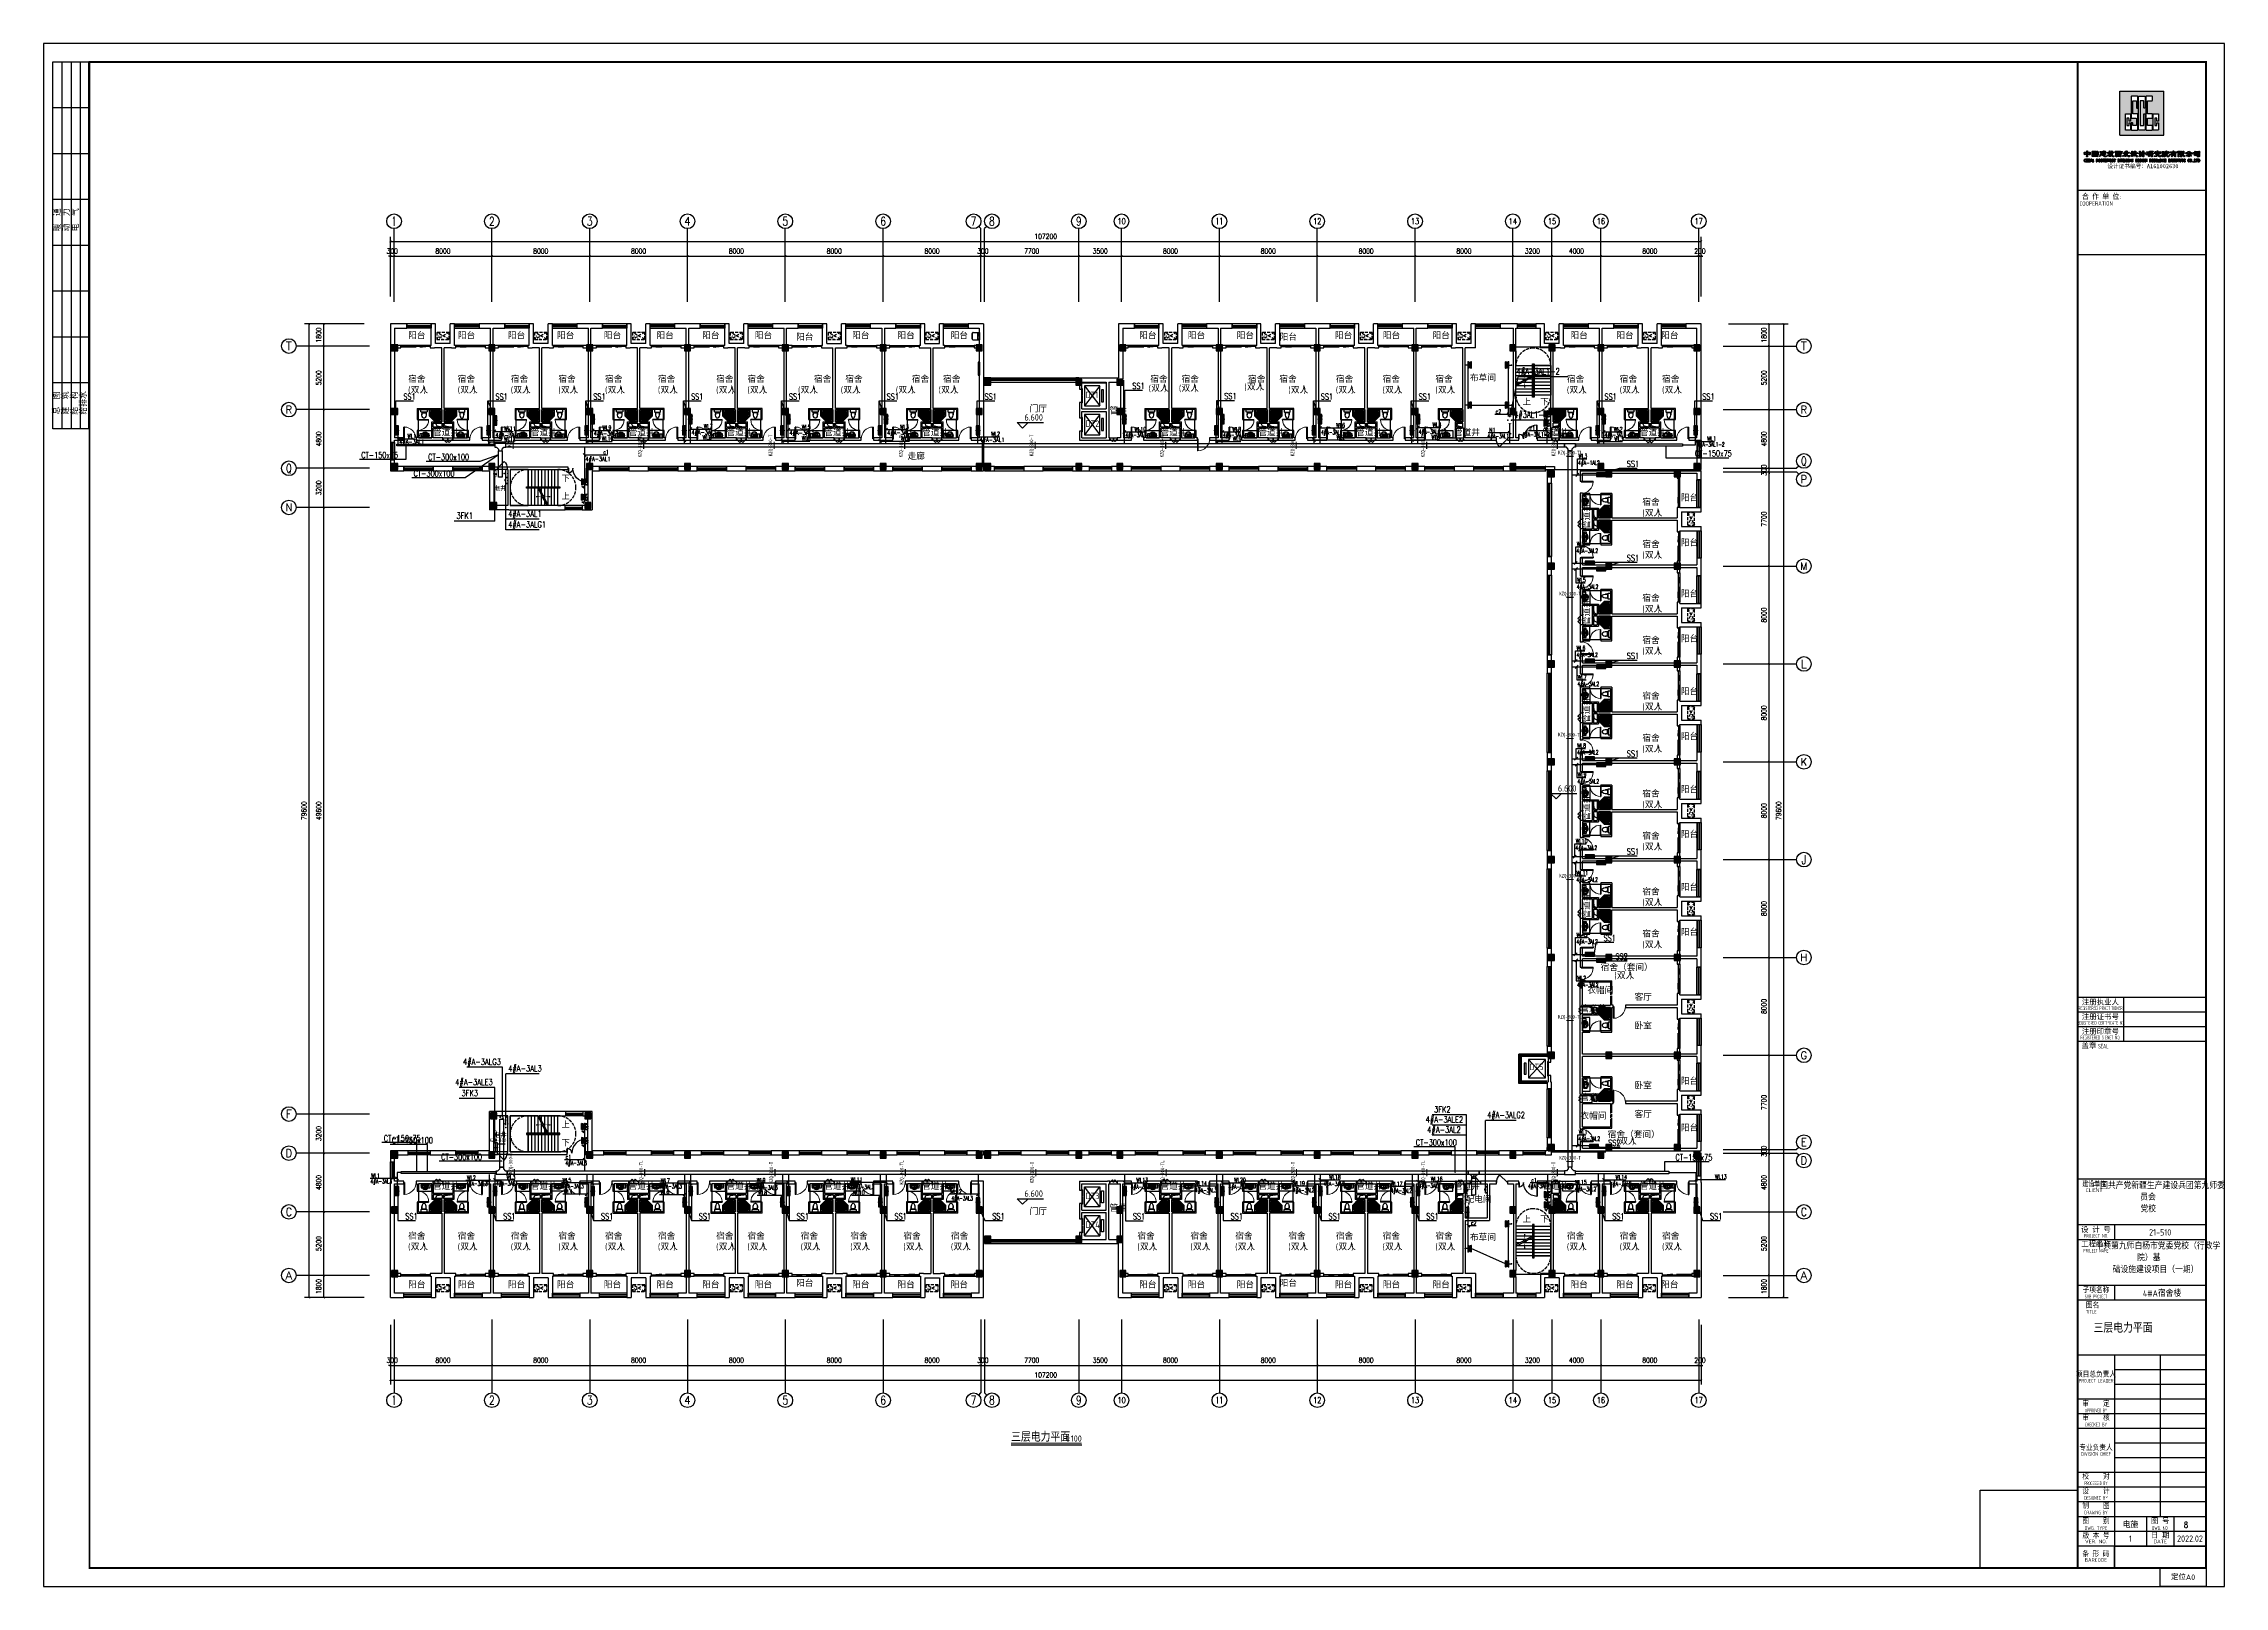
# Model space of a CAD drawing. Extents: x 1725663 to 4653551, y -550461 to 248782.
# Drawn here: x 2031892 to 2210242, y -410778 to -284628 of the extents above; entities that cross this region are included whole.
import ezdxf
from ezdxf.enums import TextEntityAlignment as Align

# ---------------------------------------------------------------- set-up
doc = ezdxf.new("R2010")
doc.units = 0
doc.header["$LTSCALE"] = 1000
doc.linetypes.add('DASH', pattern=[0.35, 0.25, -0.1])
for name, color, linetype in [('0-底图', 7, 'Continuous'), ('A-ANNO-IDEN-LEVL', 3, 'Continuous'), ('A-ANNO-TXT', 7, 'Continuous'), ('A-Fixt', 81, 'Continuous'), ('A-FLOR-EVTR', 51, 'Continuous'), ('A-FLOR-STRS', 140, 'Continuous'), ('AXIS', 3, 'Continuous'), ('AXIS_TEXT', 7, 'Continuous'), ('BTTK', 7, 'Continuous'), ('CABLETRAY', 4, 'Continuous'), ('CABLETRAY_DIM', 3, 'Continuous'), ('CLAYER', 7, 'Continuous'), ('COLUMN', 255, 'Continuous'), ('DBZ', 7, 'Continuous'), ('DIM-照明', 3, 'Continuous'), ('DIM-箱柜', 7, 'Continuous'), ('DIM_SYMB', 3, 'Continuous'), ('DOOR_FIRE', 4, 'Continuous'), ('EQUIP-插座', 3, 'Continuous'), ('EQUIP-照明', 3, 'Continuous'), ('EQUIP-箱柜', 3, 'Continuous'), ('EVTR', 2, 'Continuous'), ('fur', 253, 'Continuous'), ('Logo', 4, 'Continuous'), ('PROMPT', 1, 'Continuous'), ('PUB_HATCH', 8, 'Continuous'), ('PUB_TEXT', 7, 'Continuous'), ('PUB_TITLE', 4, 'Continuous'), ('SIG_TEXT', 7, 'Continuous'), ('STAIR', 2, 'Continuous'), ('TEL_LEAD', 3, 'Continuous'), ('TEL_SYMB', 3, 'Continuous'), ('TEL_TEXT', 7, 'Continuous'), ('WALL', 2, 'Continuous'), ('WINDOW', 4, 'Continuous'), ('WIRE-照明', 6, 'Continuous'), ('抗震支吊架', 2, 'Continuous'), ('洁具', 213, 'Continuous'), ('空调外机', 211, 'Continuous'), ('配景', 3, 'Continuous')]:
    doc.layers.add(name, color=color, linetype=linetype)
doc.layers.add('条形码', color=7, linetype='Continuous', plot=False)
doc.layers.add('验收章', color=7, linetype='Continuous', plot=False)
doc.styles.add('_TCH_AXIS', font='COMPLEX', dxfattribs={"bigfont": 'GBCBIG'})
doc.styles.add('_TCH_DIM', font='SIMPLEX', dxfattribs={"width": 0.8, "height": 5, "bigfont": 'HZTXT'})
doc.styles.add('_TEL_DIM', font='SIMPLEX', dxfattribs={"width": 0.8, "height": 3.5, "bigfont": 'HZTXT'})
doc.styles.add('A_DIM_T3', font='SIMPLEX', dxfattribs={"width": 0.7, "bigfont": 'HZ'})
doc.styles.add('COMPLEX', font='COMPLEX')
doc.styles.add('HT', font='')
doc.styles.add('HZ(TK)', font='geniso.shx', dxfattribs={"width": 0.9, "bigfont": 'hztxt.shx'})
doc.styles.add('kzcad', font='', dxfattribs={"width": 0.8})
doc.styles.get("Standard").update_dxf_attribs({"font": 'geniso.shx', "bigfont": 'hztxt.shx'})
doc.styles.add('黑体', font='')
doc.styles.get('HT').set_extended_font_data('SimHei')
doc.styles.get('kzcad').set_extended_font_data('SimSun')
doc.styles.get('黑体').set_extended_font_data('SimHei')
doc.dimstyles.new('_TCH_ARCH&&150', dxfattribs={"dimtxt": 420, "dimasz": 150, "dimexe": 375, "dimexo": 450, "dimgap": 202.5, "dimtad": 1, "dimdec": 0, "dimzin": 0, "dimdsep": 46, "dimtxsty": 'A_DIM_T3', "dimblk": 'ARCHTICK', "dimcen": 0.09, "dimclrt": 7, "dimazin": 2, "dimtfac": 1, "dimtdec": 0, "dimtix": 1, "dimtmove": 2, "dimatfit": 3, "dimfxl": 150, "dimtolj": 1, "dimtzin": 0, "dimarcsym": 0})

msp = doc.modelspace()

# ---------------------------------------------------------------- texts
at = {"layer": 'CABLETRAY_DIM', "color": 7, "style": '_TEL_DIM', "width": 0.64}
for s, p in [('CT-150x75', (2057865, -318522)), ('CT-150x75', (2057865, -318522)), ('CT-300x100', (2063335, -318684)), ('CT-150x75', (2166939, -318386)), ('CT-150x75', (2166939, -318386)), ('CT-300x100', (2062148, -320026)), ('CT-150x75', (2059711, -374390)), ('CT-150x75', (2059711, -374390)), ('CT-150x100', (2060380, -374548)), ('CT-300x100', (2144116, -374733)), ('CT-150x75', (2165347, -375945)), ('CT-150x75', (2165347, -375945)), ('CT-150x75', (2165347, -375945)), ('CT-150x75', (2165347, -375945))]:
    msp.add_text(s, height=500, dxfattribs=at).set_placement(p)
at = {"layer": 'DBZ', "style": '_TEL_DIM', "width": 0.8}
for s, p in [('4#A-3AL1-2', (2152355, -311678)), ('4#3AL1-1', (2152155, -315216)), ('4#A-3AL1', (2069882, -323323)), ('3FK1', (2065654, -323475)), ('4#A-3ALG1', (2069882, -324192)), ('4#A-3ALG3', (2066190, -368132)), ('4#A-3AL3', (2069885, -368676)), ('4#A-3ALE3', (2065553, -369792)), ('3FK3', (2066071, -370696)), ('4#A-3ALE2', (2144918, -372855)), ('3FK2', (2145606, -372025)), ('4#A-3ALG2', (2149941, -372481)), ('4#A-3AL2', (2145046, -373684))]:
    msp.add_text(s, height=500, dxfattribs=at).set_placement(p)
at = {"layer": 'DIM-照明', "color": 7, "style": '_TEL_DIM', "width": 0.64}
for s, p in [('WL6', (2137600, -316003)), ('WL6', (2137600, -316003)), ('WL4', (2145487, -315966)), ('WL4', (2145487, -315966)), ('c2', (2150652, -314898)), ('c2', (2150652, -314898)), ('WL1', (2061645, -316885)), ('WL1', (2061645, -316885)), ('WL12', (2069544, -317135)), ('WL12', (2069544, -317135)), ('WL11', (2069552, -316287)), ('WL11', (2069552, -316287)), ('WL10', (2077538, -317102)), ('WL10', (2077538, -317102)), ('WL9', (2077604, -316211)), ('WL9', (2077604, -316211)), ('WL8', (2085794, -317004)), ('WL8', (2085794, -317004)), ('WL7', (2085877, -316104)), ('WL7', (2085877, -316104)), ('WL6', (2093894, -317080)), ('WL6', (2093894, -317080)), ('WL5', (2093903, -316150)), ('WL5', (2093903, -316150)), ('WL3', (2101934, -316140)), ('WL3', (2101934, -316140)), ('WL4', (2102029, -317084)), ('WL4', (2102029, -317084)), ('WL2', (2109392, -316721)), ('WL2', (2109392, -316721)), ('WL10', (2121109, -316332)), ('WL10', (2121109, -316332)), ('WL8', (2129109, -316332)), ('WL8', (2129109, -316332)), ('WL9', (2129153, -317118)), ('WL9', (2129153, -317118)), ('WL7', (2137634, -316978)), ('WL7', (2137634, -316978)), ('WL5', (2145388, -316977)), ('WL5', (2145388, -316977)), ('N1', (2150130, -316392)), ('N1', (2150130, -316392)), ('c1', (2153413, -316250)), ('c1', (2153413, -316250)), ('WL2', (2160309, -316332)), ('WL2', (2160309, -316332)), ('WL3', (2160353, -317118)), ('WL3', (2160353, -317118)), ('WL1', (2167953, -317101)), ('WL1', (2167953, -317101)), ('c1', (2077671, -318204)), ('c1', (2077671, -318204)), ('WL3', (2157415, -318529)), ('WL3', (2157415, -318529)), ('WL4', (2157278, -325721)), ('WL4', (2157278, -325721)), ('WL5', (2157302, -328664)), ('WL5', (2157302, -328664)), ('WL6', (2157264, -334229)), ('WL6', (2157264, -334229)), ('WL7', (2157367, -336608)), ('WL7', (2157367, -336608)), ('WL8', (2157317, -342207)), ('WL8', (2157317, -342207)), ('WL9', (2157361, -344576)), ('WL9', (2157361, -344576)), ('WL10', (2157201, -350005)), ('WL10', (2157201, -350005)), ('WL11', (2157266, -352618)), ('WL11', (2157266, -352618)), ('WL12', (2157262, -357683)), ('WL12', (2157262, -357683)), ('WL2', (2157320, -361213)), ('WL2', (2157320, -361213)), ('WL1', (2157447, -373793)), ('WL1', (2157447, -373793)), ('c1', (2074587, -375839)), ('c1', (2074587, -375839)), ('WL1', (2058681, -377373)), ('WL1', (2058681, -377373)), ('WL2', (2066521, -377542)), ('WL2', (2066521, -377542)), ('WL3', (2069749, -377492)), ('WL3', (2069749, -377492)), ('WL5', (2074331, -377736)), ('WL5', (2074331, -377736)), ('WL7', (2082385, -377770)), ('WL7', (2082385, -377770)), ('WL9', (2090217, -377753)), ('WL9', (2090217, -377753)), ('WL11', (2097907, -377690)), ('WL11', (2097907, -377690)), ('WL13', (2121259, -377726)), ('WL13', (2121259, -377726)), ('WL14', (2126075, -378005)), ('WL14', (2126075, -378005)), ('WL20', (2129259, -377726)), ('WL20', (2129259, -377726)), ('WL19', (2134096, -378005)), ('WL19', (2134096, -378005)), ('WL18', (2137020, -377490)), ('WL18', (2137020, -377490)), ('WL17', (2142076, -378036)), ('WL17', (2142076, -378036)), ('WL16', (2145351, -377637)), ('WL16', (2145351, -377637)), ('c1', (2153567, -377737)), ('c1', (2153567, -377737)), ('WL15', (2157141, -377902)), ('WL15', (2157141, -377902)), ('WL14', (2160444, -377490)), ('WL14', (2160444, -377490)), ('WL13', (2168584, -377460)), ('WL13', (2168584, -377460)), ('WL4', (2074439, -378669)), ('WL4', (2074439, -378669)), ('WL6', (2082346, -378705)), ('WL6', (2082346, -378705)), ('WL8', (2090343, -378774)), ('WL8', (2090343, -378774)), ('WL10', (2098083, -378758)), ('WL10', (2098083, -378758)), ('WL12', (2106039, -378662)), ('WL12', (2106039, -378662)), ('c2', (2148625, -381232)), ('c2', (2148625, -381232))]:
    msp.add_text(s, height=350, dxfattribs=at).set_placement(p)
at = {"layer": 'DIM-箱柜', "color": 7, "style": '_TEL_DIM', "width": 0.64}
for s, p in [('SS1', (2061315, -313739)), ('SS1', (2061315, -313739)), ('SS1', (2068842, -313739)), ('SS1', (2068842, -313739)), ('SS1', (2076842, -313739)), ('SS1', (2076842, -313739)), ('SS1', (2084842, -313739)), ('SS1', (2084842, -313739)), ('SS1', (2092842, -313739)), ('SS1', (2092842, -313739)), ('SS1', (2100842, -313739)), ('SS1', (2100842, -313739)), ('SS1', (2108842, -313739)), ('SS1', (2108842, -313739)), ('SS1', (2120931, -312868)), ('SS1', (2120931, -312868)), ('SS1', (2128450, -313701)), ('SS1', (2128450, -313701)), ('SS1', (2136342, -313739)), ('SS1', (2136342, -313739)), ('SS1', (2144342, -313739)), ('SS1', (2144342, -313739)), ('SS1', (2159542, -313739)), ('SS1', (2159542, -313739)), ('SS1', (2167542, -313739)), ('SS1', (2167542, -313739)), ('SS1', (2161373, -319238)), ('SS1', (2161373, -319238)), ('SS1', (2161373, -326938)), ('SS1', (2161373, -326938)), ('SS1', (2161373, -334938)), ('SS1', (2161373, -334938)), ('SS1', (2161373, -342938)), ('SS1', (2161373, -342938)), ('SS1', (2161373, -350938)), ('SS1', (2161373, -350938)), ('SS1', (2159467, -358013)), ('SS1', (2159467, -358013)), ('SS2', (2160439, -359538)), ('SS2', (2160439, -359538)), ('SS2', (2159854, -374755)), ('SS2', (2159854, -374755)), ('SS1', (2061474, -380769)), ('SS1', (2061474, -380769)), ('SS1', (2069474, -380769)), ('SS1', (2069474, -380769)), ('SS1', (2077474, -380769)), ('SS1', (2077474, -380769)), ('SS1', (2085474, -380769)), ('SS1', (2085474, -380769)), ('SS1', (2093474, -380769)), ('SS1', (2093474, -380769)), ('SS1', (2101474, -380769)), ('SS1', (2101474, -380769)), ('SS1', (2109474, -380769)), ('SS1', (2109474, -380769)), ('SS1', (2120974, -380774)), ('SS1', (2120974, -380774)), ('SS1', (2128974, -380769)), ('SS1', (2128974, -380769)), ('SS1', (2136974, -380769)), ('SS1', (2136974, -380769)), ('SS1', (2144974, -380769)), ('SS1', (2144974, -380769)), ('SS1', (2160174, -380769)), ('SS1', (2160174, -380769)), ('SS1', (2168174, -380769)), ('SS1', (2168174, -380769))]:
    msp.add_text(s, height=500, dxfattribs=at).set_placement(p)
at = {"layer": 'SIG_TEXT', "color": 0, "style": '_TEL_DIM', "width": 0.8}
msp.add_text('8', height=500, dxfattribs=at).set_placement((2206927, -405991))
at = {"layer": 'TEL_LEAD', "color": 7, "style": '_TEL_DIM', "width": 0.64}
msp.add_text('CT-300x100', height=500, dxfattribs=at).set_placement((2064397, -375913))
at = {"layer": 'TEL_SYMB', "color": 7}
for s, height, p in [('三层电力平面', 700, (2199541, -390025)), ('三层电力平面', 700, (2199541, -390025)), ('三层电力平面', 700, (2111014, -398939)), ('三层电力平面', 700, (2111014, -398939)), ('1:100', 500, (2115491, -398939)), ('1:100', 500, (2115491, -398939))]:
    msp.add_text(s, height=height, dxfattribs=at).set_placement(p)
at = {"layer": 'TEL_TEXT', "style": '_TEL_DIM'}
for s, width, p in [('4#A-3AL1', 0.7, (2060976, -317356)), ('4#A-3AL1', 0.7, (2068836, -316819)), ('4#A-3AL1', 0.7, (2076880, -316682)), ('4#A-3AL1', 0.7, (2084868, -316587)), ('4#A-3AL1', 0.7, (2092880, -316621)), ('4#A-3AL1', 0.7, (2100880, -316611)), ('4#A-3AL1', 0.7, (2108431, -317202, 0)), ('4#A-3AL1-2', 0.6, (2120353, -316805)), ('4#A-3AL1-2', 0.6, (2128353, -316805)), ('4#A-3AL1-2', 0.6, (2136355, -316581)), ('4#A-3AL1-2', 0.6, (2144355, -316544)), ('4#A-3AL1', 0.6, (2149984, -316896)), ('4#A-3AL1-2', 0.6, (2152812, -316754)), ('4#A-3AL1-2', 0.6, (2159553, -316805)), ('4#A-3AL1-2', 0.6, (2167100, -317579)), ('4#A-3AL1', 0.7, (2076210, -318765)), ('4#A-1AL2', 0.6, (2157392, -319079)), ('4#A-3AL2', 0.6, (2157255, -326271)), ('4#A-3AL2', 0.6, (2157278, -329213)), ('4#A-3AL2', 0.6, (2157241, -334779)), ('4#A-3AL2', 0.6, (2157343, -337158)), ('4#A-3AL2', 0.6, (2157293, -342756)), ('4#A-3AL2', 0.6, (2157338, -345125)), ('4#A-3AL2', 0.6, (2157178, -350555)), ('4#A-3AL2', 0.6, (2157242, -353168)), ('4#A-3AL2', 0.6, (2157239, -358233)), ('4#A-3AL2', 0.6, (2157297, -361762)), ('4#A-3AL2', 0.6, (2157424, -374343)), ('4#A-3AL3', 0.6, (2074563, -376333)), ('4#A-3AL3', 0.6, (2058627, -377832)), ('4#A-3AL3', 0.6, (2066444, -378017)), ('4#A-3AL3', 0.6, (2068901, -378002)), ('4#A-3AL3', 0.6, (2074307, -378229)), ('4#A-3AL3', 0.6, (2082333, -378234)), ('4#A-3AL3', 0.6, (2090172, -378341)), ('4#A-3AL3', 0.6, (2098070, -378286)), ('4#A-3AL3', 0.6, (2120800, -378275)), ('4#A-3AL2', 0.6, (2128800, -378275)), ('4#A-3AL2', 0.6, (2136552, -378039)), ('4#A-3AL2', 0.6, (2144365, -378186)), ('4#A-3AL2', 0.6, (2153287, -378213)), ('4#A-3AL2', 0.6, (2157118, -378452)), ('4#A-3AL2', 0.6, (2159993, -378040)), ('4#A-3AL3', 0.6, (2106132, -379212)), ('4#A-3AL3', 0.6, (2126073, -378555)), ('4#A-3AL2', 0.6, (2134073, -378555)), ('4#A-3AL2', 0.6, (2142053, -378586))]:
    msp.add_text(s, height=350, dxfattribs=dict(at, width=width)).set_placement(p)
at = {"layer": '抗震支吊架', "color": 2, "style": 'kzcad', "width": 0.8}
for s, rotation, p in [('KZQ-300-T', 89.88539, (2070132, -316715)), ('KZQ-300-TL', 89.88539, (2080804, -317481)), ('KZQ-300-T', 89.88539, (2091478, -317481)), ('KZQ-300-TL', 89.88539, (2102152, -317481)), ('KZQ-300-T', 89.88539, (2112825, -317481)), ('KZQ-300-TL', 89.88539, (2123499, -317481)), ('KZQ-300-T', 89.88539, (2134173, -317481)), ('KZQ-300-TL', 89.88539, (2144846, -317481)), ('KZQ-300-T', 89.88539, (2155520, -317481)), ('KZQ-300-TL', 359.88539, (2156730, -318221)), ('KZQ-300-T', 359.88539, (2156730, -329752)), ('KZQ-300-TL', 359.88539, (2156730, -341284)), ('KZQ-300-T', 359.88539, (2156730, -352815)), ('KZQ-300-TL', 359.88539, (2156730, -364347)), ('KZQ-300-TL', 359.88539, (2069340, -374444)), ('KZQ-300-T', 89.88539, (2070231, -376172)), ('KZQ-300-TL', 89.88539, (2080891, -376939)), ('KZQ-300-T', 89.88539, (2091552, -376939)), ('KZQ-300-TL', 89.88539, (2102214, -376939)), ('KZQ-300-T', 89.88539, (2112875, -376939)), ('KZQ-300-TL', 89.88539, (2123536, -376939)), ('KZQ-300-T', 89.88539, (2134198, -376939)), ('KZQ-300-TL', 89.88539, (2144859, -376939)), ('KZQ-300-T', 89.88539, (2155520, -376939)), ('KZQ-300-T', 359.88539, (2156730, -375879))]:
    msp.add_text(s, height=300, rotation=rotation, dxfattribs=at).set_placement(p, align=Align.CENTER)

# ---------------------------------------------------------------- blocks, each defined once
blk = doc.blocks.new('CSCEC')
at = {"layer": 'Logo'}
h = blk.add_hatch(color=4, dxfattribs=at)
h.paths.add_polyline_path([(0, -24), (24, -24), (24, 0), (0, 0)])
h.paths.add_polyline_path([(6.2, -2.8), (9.8, -2.8), (9.8, -9.2), (9, -9.2), (9, -5.4, 0.414214), (8.8, -5.2), (7.2, -5.2, 0.414214), (7, -5.4), (7, -12.2, 0.414214), (7.2, -12.4), (9.8, -12.4), (9.8, -21.2), (6.2, -21.2), (6.2, -17.2), (7, -17.2), (7, -18.6, 0.414214), (7.2, -18.8), (8.8, -18.8, 0.414214), (9, -18.6), (9, -15, 0.414214), (8.8, -14.8), (6.2, -14.8)], flags=16)
h.paths.add_polyline_path([(10.2, -2.8), (13.8, -2.8), (13.8, -9.2), (13, -9.2), (13, -5.4, 0.414214), (12.8, -5.2), (11.2, -5.2, 0.414214), (11, -5.4), (11, -18.6, 0.414214), (11.2, -18.8), (12.8, -18.8, 0.414214), (13, -18.6), (13, -12.4), (13.8, -12.4), (13.8, -21.2), (10.2, -21.2)], flags=16)
h.paths.add_polyline_path([(5.8, -12.4), (5.8, -16.4), (5, -16.4), (5, -15, 0.414214), (4.8, -14.8), (4, -14.8, 0.414214), (3.8, -15), (3.8, -18.6, 0.414214), (4, -18.8), (4.8, -18.8, 0.414214), (5, -18.6), (5, -17.2), (5.8, -17.2), (5.8, -21.2), (3, -21.2), (3, -12.4)], flags=16)
h.paths.add_polyline_path([(14.2, -2.8), (17.8, -2.8), (17.8, -5.2), (15.2, -5.2, 0.414214), (15, -5.4), (15, -12.2, 0.414214), (15.2, -12.4), (17.8, -12.4), (17.8, -14.8), (15.2, -14.8, 0.414214), (15, -15), (15, -18.6, 0.414214), (15.2, -18.8), (17.8, -18.8), (17.8, -21.2), (14.2, -21.2)], flags=16)
h.paths.add_polyline_path([(21, -12.4), (21, -16.4), (20.2, -16.4), (20.2, -15, 0.414214), (20, -14.8), (19.2, -14.8, 0.414214), (19, -15), (19, -18.6, 0.414214), (19.2, -18.8), (20, -18.8, 0.414214), (20.2, -18.6), (20.2, -17.2), (21, -17.2), (21, -21.2), (18.2, -21.2), (18.2, -12.4)], flags=16)
for p, q in [((0, -24), (0, 0)), ((0, 0), (24, 0)), ((0, 0), (24, 0)), ((24, -24), (24, 0)), ((0, -24), (24, -24))]:
    blk.add_line(p, q, dxfattribs=at)
for points in [[(8.8, -5.2, -0.414214), (9, -5.4), (9, -9, 0.414214), (9.2, -9.2), (9.6, -9.2, 0.414214), (9.8, -9), (9.8, -3, 0.414214), (9.6, -2.8), (6.4, -2.8, 0.414214), (6.2, -3), (6.2, -14.6, 0.414214), (6.4, -14.8), (8.8, -14.8, -0.414214), (9, -15), (9, -18.6, -0.414214), (8.8, -18.8), (7.2, -18.8, -0.414214), (7, -18.6), (7, -17.4, 0.414214), (6.8, -17.2), (6.4, -17.2, 0.414214), (6.2, -17.4), (6.2, -21, 0.414214), (6.4, -21.2), (9.6, -21.2, 0.414214), (9.8, -21), (9.8, -12.6, 0.414214), (9.6, -12.4), (7.2, -12.4, -0.414214), (7, -12.2), (7, -5.4, -0.414214), (7.2, -5.2)], [(12.8, -18.8, 0.414214), (13, -18.6), (13, -12.6, -0.414214), (13.2, -12.4), (13.6, -12.4, -0.414214), (13.8, -12.6), (13.8, -21, -0.414214), (13.6, -21.2), (10.4, -21.2, -0.414214), (10.2, -21), (10.2, -3, -0.414214), (10.4, -2.8), (13.6, -2.8, -0.414214), (13.8, -3), (13.8, -9, -0.414214), (13.6, -9.2), (13.2, -9.2, -0.414214), (13, -9), (13, -5.4, 0.414214), (12.8, -5.2), (11.2, -5.2, 0.414214), (11, -5.4), (11, -18.6, 0.414214), (11.2, -18.8)], [(15.2, -12.4, -0.414214), (15, -12.2), (15, -5.4, -0.414214), (15.2, -5.2), (17.6, -5.2, 0.414214), (17.8, -5), (17.8, -3, 0.414214), (17.6, -2.8), (14.4, -2.8, 0.414214), (14.2, -3), (14.2, -21, 0.414214), (14.4, -21.2), (17.6, -21.2, 0.414214), (17.8, -21), (17.8, -19, 0.414214), (17.6, -18.8), (15.2, -18.8, -0.414214), (15, -18.6), (15, -15, -0.414214), (15.2, -14.8), (17.6, -14.8, 0.414214), (17.8, -14.6), (17.8, -12.6, 0.414214), (17.6, -12.4)], [(4.9, -18.8, 0.414214), (5, -18.7), (5, -17.3, -0.414214), (5.1, -17.2), (5.7, -17.2, -0.414214), (5.8, -17.3), (5.8, -21.1, -0.414214), (5.7, -21.2), (3.1, -21.2, -0.414214), (3, -21.1), (3, -12.5, -0.414214), (3.1, -12.4), (5.7, -12.4, -0.414214), (5.8, -12.5), (5.8, -16.3, -0.414214), (5.7, -16.4), (5.1, -16.4, -0.414214), (5, -16.3), (5, -14.9, 0.414214), (4.9, -14.8), (3.9, -14.8, 0.414214), (3.8, -14.9), (3.8, -18.7, 0.414214), (3.9, -18.8)], [(20.1, -18.8, 0.414214), (20.2, -18.7), (20.2, -17.3, -0.414214), (20.3, -17.2), (20.9, -17.2, -0.414214), (21, -17.3), (21, -21.1, -0.414214), (20.9, -21.2), (18.3, -21.2, -0.414214), (18.2, -21.1), (18.2, -12.5, -0.414214), (18.3, -12.4), (20.9, -12.4, -0.414214), (21, -12.5), (21, -16.3, -0.414214), (20.9, -16.4), (20.3, -16.4, -0.414214), (20.2, -16.3), (20.2, -14.9, 0.414214), (20.1, -14.8), (19.1, -14.8, 0.414214), (19, -14.9), (19, -18.7, 0.414214), (19.1, -18.8)]]:
    blk.add_lwpolyline(points, format="xyb", close=True, dxfattribs=at)
blk = doc.blocks.new('logo-txt')
at = {"layer": 'Logo'}
h = blk.add_hatch(color=4, dxfattribs=at)
h.dxf.hatch_style = 1
h.paths.add_polyline_path([(0.8, 4), (0.5, 4), (0.2, 3.9), (0.1, 3.9), (0.1, 4), (0, 4.7), (0, 5.1), (0, 5.2), (0.1, 5.3), (0.1, 5.4), (0.3, 5.4), (0.7, 5.3), (1, 5.3), (1.4, 5.3), (1.4, 5.9), (1.4, 6), (1.4, 6), (1.6, 6.1), (1.7, 6), (1.8, 5.9), (1.8, 5.6), (1.8, 5.3), (2.1, 5.3), (2.4, 5.3), (2.7, 5.3), (2.9, 5.4), (3, 5.4), (3.1, 5.4), (3.2, 5.3), (3.3, 5.2), (3.3, 5.1), (3.2, 4.6), (3.2, 4.2), (3.2, 4.1), (3.2, 4), (3.1, 3.9), (3, 3.9), (2.8, 3.9), (2.4, 4), (1.8, 4.1), (1.8, 3.4), (1.8, 2.9), (1.7, 2.8), (1.6, 2.7), (1.5, 2.7), (1.4, 2.7), (1.4, 2.8), (1.3, 2.9), (1.4, 4.1)])
h.paths.add_polyline_path([(0.9, 5), (0.5, 4.9), (0.4, 4.9), (0.4, 4.7), (0.4, 4.4), (0.5, 4.4), (0.5, 4.4), (1, 4.3), (1.4, 4.4), (1.4, 5)], flags=16)
h.paths.add_polyline_path([(2.8, 4.4), (2.8, 4.5), (2.9, 4.7), (2.9, 4.8), (2.8, 4.9), (2.7, 4.9), (2.4, 5), (1.8, 5), (1.8, 4.4), (2.3, 4.3), (2.7, 4.4)], flags=16)
h = blk.add_hatch(color=4, dxfattribs=at)
h.dxf.hatch_style = 1
h.paths.add_polyline_path([(0.8, 1.3), (0.6, 1.5), (0.5, 1.6), (0.4, 1.6), (0.3, 1.5), (0.2, 1.3), (0.1, 1), (0.1, 0.6), (0.2, 0.3), (0.3, 0.1), (0.4, 0), (0.5, 0), (0.6, 0.1), (0.8, 0.2), (0.8, 0.4), (0.8, 0.4), (0.8, 0.2), (0.7, 0.1), (0.6, 0), (0.4, 0), (0.2, 0.1), (0.1, 0.2), (0.1, 0.4), (0, 0.6), (0, 1), (0.1, 1.2), (0.1, 1.4), (0.2, 1.5), (0.4, 1.6), (0.6, 1.6), (0.7, 1.5), (0.8, 1.4), (0.8, 1.7), (0.8, 1)])
h.paths.add_polyline_path([(1.7, 0), (1.7, 0), (1.8, 0), (1.9, 0.1), (1.9, 0.2), (1.9, 0.8), (1.4, 0.8), (1.4, 0.2), (1.4, 0.1), (1.5, 0), (1.5, 0), (1.5, 0), (1.1, 0), (1.1, 0), (1.1, 0), (1.2, 0.1), (1.2, 0.2), (1.2, 1.4), (1.2, 1.5), (1.1, 1.6), (1.1, 1.6), (1.1, 1.6), (1.5, 1.6), (1.5, 1.6), (1.5, 1.6), (1.4, 1.5), (1.4, 1.4), (1.4, 0.9), (1.9, 0.9), (1.9, 1.4), (1.9, 1.5), (1.8, 1.6), (1.7, 1.6), (1.7, 1.6), (2.2, 1.6), (2.2, 1.6), (2.1, 1.6), (2, 1.5), (2, 1.4), (2, 0.2), (2, 0.1), (2.1, 0), (2.2, 0), (2.2, 0)])
h.paths.add_polyline_path([(2.4, 0), (2.4, 0), (2.4, 0), (2.5, 0.1), (2.5, 0.2), (2.5, 1.4), (2.5, 1.5), (2.4, 1.6), (2.4, 1.6), (2.4, 1.6), (2.8, 1.6), (2.8, 1.6), (2.8, 1.6), (2.7, 1.5), (2.7, 1.4), (2.7, 0.2), (2.7, 0.1), (2.8, 0), (2.8, 0), (2.8, 0)])
h.paths.add_polyline_path([(4.1, 1.6), (4, 1.5), (4, 0), (3.9, 0), (3.2, 1.5), (3.2, 0.1), (3.3, 0), (3.4, 0), (3.4, 0), (3, 0), (3, 0), (3.1, 0), (3.2, 0.1), (3.2, 1.5), (3.1, 1.6), (3, 1.6), (3, 1.6), (3.3, 1.6), (3.9, 0.3), (3.9, 1.5), (3.8, 1.6), (3.8, 1.6), (3.8, 1.6), (4.1, 1.6), (4.1, 1.6)])
h.paths.add_polyline_path([(4.9, 0), (4.9, 0), (4.9, 0), (5, 0.1), (5, 0.1), (4.9, 0.4), (4.5, 0.4), (4.4, 0.1), (4.5, 0), (4.6, 0), (4.6, 0), (4.3, 0), (4.3, 0), (4.3, 0), (4.4, 0.1), (4.7, 1.6), (4.8, 1.6), (5.1, 0.1), (5.2, 0), (5.2, 0), (5.2, 0)])
h.paths.add_polyline_path([(4.7, 1.3), (4.5, 0.5), (4.9, 0.5)], flags=16)
h = blk.add_hatch(color=4, dxfattribs=at)
h.dxf.hatch_style = 1
h.paths.add_polyline_path([(4.9, 5.1), (5.1, 5.2), (5.8, 5.2), (6.5, 5.2), (6.7, 5.2), (6.8, 5.1), (6.8, 5), (6.8, 5), (6.7, 4.9), (6.1, 4.9), (6.1, 4.6), (6.6, 4.6), (6.7, 4.5), (6.7, 4.4), (6.7, 4.4), (6.6, 4.3), (6.3, 4.3), (6.1, 4.3), (6.1, 3.9), (6.9, 3.9), (6.9, 3.8), (6.9, 3.6), (6.9, 3.6), (6.7, 3.6), (5.7, 3.6), (5.3, 3.6), (4.9, 3.5), (4.9, 3.5), (4.8, 3.5), (4.8, 3.7), (5, 3.9), (5, 3.9), (5.1, 3.9), (5.4, 3.9), (5.7, 3.9), (5.7, 4.3), (5.1, 4.3), (5, 4.3), (5.1, 4.4), (5.2, 4.6), (5.3, 4.6), (5.5, 4.6), (5.7, 4.6), (5.7, 4.9), (5.3, 4.9), (5, 4.9), (4.9, 4.8), (4.9, 4.9)], flags=0)
h.paths.add_polyline_path([(5.7, 5.8), (6.3, 5.8), (6.9, 5.7), (7.1, 5.8), (7.3, 5.8), (7.4, 5.7), (7.5, 5.6), (7.5, 5.5), (7.5, 4.3), (7.4, 3.1), (7.4, 2.9), (7.3, 2.9), (7.2, 2.8), (7, 2.9), (6.7, 3), (6.3, 3), (5.3, 3), (5, 3), (4.8, 2.9), (4.6, 2.9), (4.4, 2.9), (4.3, 3), (4.3, 3.1), (4.3, 3.2), (4.3, 3.4), (4.3, 4.7), (4.3, 5.3), (4.3, 5.5), (4.4, 5.7), (4.5, 5.8), (4.7, 5.8)])
h.paths.add_polyline_path([(6.7, 4.2), (6.8, 4.1), (6.8, 4), (6.7, 4), (6.5, 4), (6.4, 4), (6.6, 4.2)], flags=0)
h.paths.add_polyline_path([(4.6, 4.3), (4.7, 3.4), (4.7, 3.3), (4.8, 3.3), (5.8, 3.3), (6.9, 3.3), (7, 3.3), (7, 3.3), (7.1, 3.4), (7.1, 3.5), (7.1, 5.2), (7.1, 5.4), (6.9, 5.4), (6.5, 5.5), (5.7, 5.5), (4.8, 5.5), (4.8, 5.4), (4.7, 5.4), (4.7, 5.1)], flags=16)
h = blk.add_hatch(color=4, dxfattribs=at)
h.dxf.hatch_style = 1
h.paths.add_polyline_path([(4.9, 5.1), (5.1, 5.2), (5.8, 5.2), (6.5, 5.2), (6.7, 5.2), (6.8, 5.1), (6.8, 5), (6.8, 5), (6.7, 4.9), (6.1, 4.9), (6.1, 4.6), (6.6, 4.6), (6.7, 4.5), (6.7, 4.4), (6.7, 4.4), (6.6, 4.3), (6.3, 4.3), (6.1, 4.3), (6.1, 3.9), (6.9, 3.9), (6.9, 3.8), (6.9, 3.6), (6.9, 3.6), (6.7, 3.6), (5.7, 3.6), (5.3, 3.6), (4.9, 3.5), (4.9, 3.5), (4.8, 3.5), (4.8, 3.7), (5, 3.9), (5, 3.9), (5.1, 3.9), (5.4, 3.9), (5.7, 3.9), (5.7, 4.3), (5.1, 4.3), (5, 4.3), (5.1, 4.4), (5.2, 4.6), (5.3, 4.6), (5.5, 4.6), (5.7, 4.6), (5.7, 4.9), (5.3, 4.9), (5, 4.9), (4.9, 4.8), (4.9, 4.9)])
h = blk.add_hatch(color=4, dxfattribs=at)
h.dxf.hatch_style = 1
h.paths.add_polyline_path([(6.7, 4.2), (6.8, 4.1), (6.8, 4), (6.7, 4), (6.5, 4), (6.4, 4), (6.6, 4.2)])
h = blk.add_hatch(color=4, dxfattribs=at)
h.dxf.hatch_style = 1
h.paths.add_polyline_path([(7.6, 1.6), (7.5, 1.5), (7.5, 0), (7.4, 0), (6.7, 1.5), (6.7, 0.1), (6.8, 0), (6.9, 0), (6.9, 0), (6.5, 0), (6.5, 0), (6.6, 0), (6.7, 0.1), (6.7, 1.5), (6.6, 1.6), (6.5, 1.6), (6.5, 1.6), (6.8, 1.6), (7.4, 0.3), (7.4, 1.5), (7.3, 1.6), (7.3, 1.6), (7.3, 1.6), (7.6, 1.6), (7.6, 1.6)])
h.paths.add_polyline_path([(8.7, 0.4), (8.6, 0.2), (8.5, 0.1), (8.4, 0), (8.3, 0), (8.3, 0), (8.1, 0.1), (8, 0.2), (7.9, 0.4), (7.9, 0.7), (7.9, 0.9), (7.9, 1.2), (8, 1.4), (8.1, 1.5), (8.3, 1.6), (8.4, 1.6), (8.4, 1.6), (8.5, 1.5), (8.6, 1.4), (8.7, 1.2), (8.8, 0.9), (8.8, 0.7)])
h.paths.add_polyline_path([(8.6, 1), (8.6, 1.3), (8.5, 1.5), (8.4, 1.6), (8.3, 1.6), (8.2, 1.5), (8.1, 1.3), (8, 1), (8, 0.6), (8.1, 0.3), (8.2, 0.1), (8.3, 0), (8.4, 0), (8.5, 0.1), (8.6, 0.3), (8.6, 0.6)], flags=16)
h.paths.add_polyline_path([(9.9, 0), (9.8, 0), (9.8, 0.2), (9.7, 0.6), (9.6, 0.7), (9.5, 0.8), (9.3, 0.8), (9.3, 0.2), (9.3, 0.1), (9.4, 0), (9.5, 0), (9.5, 0), (9, 0), (9, 0), (9.1, 0), (9.1, 0.1), (9.2, 0.2), (9.2, 1.4), (9.1, 1.5), (9.1, 1.6), (9, 1.6), (9, 1.6), (9.7, 1.6), (9.8, 1.5), (9.9, 1.4), (9.9, 1.3), (9.9, 1.1), (9.9, 1), (9.8, 0.9), (9.7, 0.8), (9.6, 0.8), (9.6, 0.8), (9.7, 0.7), (9.8, 0.2), (9.9, 0.2), (9.9, 0.2), (10, 0.2), (10, 0.3), (10, 0.3), (10, 0.2)])
h.paths.add_polyline_path([(9.8, 1.4), (9.8, 1.5), (9.7, 1.6), (9.4, 1.6), (9.3, 1.5), (9.3, 1.4), (9.3, 0.9), (9.7, 0.9), (9.8, 0.9), (9.8, 1.1)], flags=16)
h.paths.add_polyline_path([(11.1, 1.1), (11, 1.4), (11, 1.5), (10.9, 1.5), (10.8, 1.6), (10.7, 1.5), (10.7, 1.4), (10.7, 0.2), (10.7, 0.1), (10.8, 0), (10.9, 0), (10.9, 0), (10.4, 0), (10.4, 0), (10.5, 0), (10.5, 0.1), (10.6, 0.2), (10.6, 1.4), (10.5, 1.5), (10.5, 1.6), (10.3, 1.5), (10.3, 1.5), (10.3, 1.4), (10.2, 1.1), (10.2, 1.1), (10.2, 1.6), (11.1, 1.6), (11.1, 1.1)])
h.paths.add_polyline_path([(11.9, 0), (11.9, 0), (12, 0), (12, 0.1), (12.1, 0.2), (12.1, 0.8), (11.6, 0.8), (11.6, 0.2), (11.6, 0.1), (11.7, 0), (11.7, 0), (11.7, 0), (11.3, 0), (11.3, 0), (11.3, 0), (11.4, 0.1), (11.4, 0.2), (11.4, 1.4), (11.4, 1.5), (11.3, 1.6), (11.3, 1.6), (11.3, 1.6), (11.7, 1.6), (11.7, 1.6), (11.7, 1.6), (11.6, 1.5), (11.6, 1.4), (11.6, 0.9), (12.1, 0.9), (12.1, 1.4), (12, 1.5), (12, 1.6), (11.9, 1.6), (11.9, 1.6), (12.4, 1.6), (12.4, 1.6), (12.3, 1.6), (12.2, 1.5), (12.2, 1.4), (12.2, 0.2), (12.2, 0.1), (12.3, 0), (12.4, 0), (12.4, 0)])
h.paths.add_polyline_path([(13.7, 1.6), (13.6, 1.5), (13.3, 0), (13.3, 0), (13.1, 1.5), (12.9, 0), (12.9, 0), (12.7, 1.5), (12.7, 1.5), (12.6, 1.6), (12.5, 1.6), (12.5, 1.6), (13, 1.6), (13, 1.6), (12.9, 1.6), (12.8, 1.5), (12.8, 1.5), (13, 0.5), (13.1, 1.6), (13.2, 1.6), (13.4, 0.5), (13.5, 1.5), (13.4, 1.6), (13.4, 1.6), (13.4, 1.6), (13.7, 1.6), (13.7, 1.6)])
h.paths.add_polyline_path([(13.9, 0), (13.9, 0), (13.9, 0), (14, 0.1), (14, 0.2), (14, 1.4), (14, 1.5), (13.9, 1.6), (13.9, 1.6), (13.9, 1.6), (14.7, 1.6), (14.7, 1.1), (14.7, 1.1), (14.7, 1.4), (14.7, 1.5), (14.6, 1.5), (14.5, 1.6), (14.3, 1.6), (14.2, 1.5), (14.2, 1.4), (14.2, 0.9), (14.2, 0.9), (14.4, 0.9), (14.4, 0.9), (14.5, 1.2), (14.5, 0.4), (14.4, 0.8), (14.4, 0.8), (14.2, 0.8), (14.2, 0.8), (14.2, 0.2), (14.2, 0.1), (14.3, 0), (14.5, 0), (14.6, 0.1), (14.7, 0.1), (14.7, 0.2), (14.7, 0.5), (14.7, 0.5), (14.7, 0)])
h.paths.add_polyline_path([(15.8, 0.2), (15.7, 0.1), (15.5, 0), (15.4, 0), (15.2, 0.1), (15.1, 0.2), (15.1, -0.1), (15.1, 0.6), (15.1, 0.2), (15.2, 0.1), (15.4, 0), (15.5, 0), (15.7, 0.1), (15.7, 0.2), (15.7, 0.5), (15.7, 0.6), (15.6, 0.7), (15.3, 0.8), (15.1, 1), (15.1, 1.1), (15.1, 1.4), (15.2, 1.5), (15.3, 1.6), (15.5, 1.6), (15.7, 1.5), (15.8, 1.4), (15.8, 1.7), (15.8, 1), (15.7, 1.3), (15.6, 1.5), (15.5, 1.6), (15.3, 1.6), (15.2, 1.5), (15.1, 1.4), (15.1, 1.2), (15.2, 1.1), (15.3, 1), (15.6, 0.8), (15.8, 0.7), (15.8, 0.5), (15.8, 0.3)])
h.paths.add_polyline_path([(16.9, 1.1), (16.9, 1.4), (16.9, 1.5), (16.8, 1.5), (16.7, 1.6), (16.6, 1.5), (16.6, 1.4), (16.6, 0.2), (16.6, 0.1), (16.7, 0), (16.7, 0), (16.7, 0), (16.3, 0), (16.3, 0), (16.4, 0), (16.4, 0.1), (16.5, 0.2), (16.5, 1.4), (16.4, 1.5), (16.4, 1.6), (16.2, 1.5), (16.2, 1.5), (16.1, 1.4), (16.1, 1.1), (16.1, 1.1), (16.1, 1.6), (17, 1.6), (17, 1.1)])
h = blk.add_hatch(color=4, dxfattribs=at)
h.dxf.hatch_style = 1
h.paths.add_polyline_path([(10, 5.5), (10, 5.5), (9.9, 5.5), (9.9, 5.6), (9.9, 5.6), (9.9, 5.7), (10, 5.8), (10.5, 5.7), (10.5, 5.9), (10.6, 6.1), (10.7, 6), (10.8, 6), (10.8, 5.9), (10.8, 5.7), (11.2, 5.7), (11.3, 5.8), (11.4, 5.8), (11.5, 5.7), (11.5, 5.6), (11.5, 5.4), (11.7, 5.4), (11.9, 5.3), (11.9, 5.3), (11.9, 5.2), (11.8, 5.2), (11.5, 5.2), (11.5, 4.8), (11.4, 4.7), (11.3, 4.7), (11.3, 4.7), (11.2, 4.8), (10.8, 4.8), (10.8, 4.6), (11.3, 4.6), (11.5, 4.6), (11.5, 4.5), (11.5, 4.5), (11.3, 4.5), (10.8, 4.4), (10.8, 4.2), (11.3, 4.2), (11.5, 4.2), (11.6, 4.1), (11.6, 4), (11.5, 4), (10.9, 4), (10.8, 3.7), (10.8, 3.7), (10.7, 3.6), (11.5, 3.4), (12.3, 3.4), (12, 3), (11.9, 2.8), (11.8, 2.7), (11.7, 2.7), (11.6, 2.7), (11.5, 2.7), (11.3, 2.8), (9.3, 3.9), (9.1, 3.5), (8.9, 3.2), (8.7, 3.1), (8.4, 3), (8.3, 3.1), (8.2, 3.1), (8.3, 3.2), (8.3, 3.2), (8.6, 3.3), (8.8, 3.5), (8.9, 3.7), (9.1, 4), (8.8, 4), (8.7, 4), (8.6, 4), (8.6, 4.1), (8.6, 4.2), (8.8, 4.3), (8.9, 4.3), (9.1, 4.2), (9.2, 4.5), (9.2, 4.6), (9.2, 4.7), (9.1, 4.8), (9, 4.7), (8.9, 4.7), (8.8, 4.8), (8.8, 4.8), (8.9, 4.9), (9.1, 5.1), (9.1, 5.2), (9.2, 5.3), (9.1, 5.3), (9.1, 5.4), (8.9, 5.4), (8.7, 5.3), (8.6, 5.3), (8.5, 5.3), (8.5, 5.4), (8.5, 5.5), (8.7, 5.6), (8.7, 5.7), (8.8, 5.7), (9.1, 5.6), (9.3, 5.6), (9.4, 5.7), (9.5, 5.6), (9.6, 5.6), (9.6, 5.4), (9.3, 5.1), (9.3, 5), (9.3, 4.9), (9.4, 4.9), (9.5, 4.8), (9.5, 4.7), (9.5, 4.5), (9.4, 4.1), (9.7, 4), (10, 3.9), (10.6, 3.6), (10.5, 3.8), (10.5, 4), (9.9, 4), (9.7, 4.1), (9.7, 4.1), (9.7, 4.2), (9.8, 4.2), (10.5, 4.2), (10.5, 4.4), (10.1, 4.4), (9.8, 4.4), (9.8, 4.3), (9.8, 4.4), (9.8, 4.5), (9.9, 4.6), (10.5, 4.6), (10.5, 4.9), (10.1, 4.9), (9.9, 4.8), (9.8, 4.9), (9.9, 5), (10, 5.1), (10.5, 5.1), (10.5, 5.2), (10.2, 5.2), (9.9, 5.2), (9.7, 5.1), (9.6, 5.1), (9.7, 5.3), (9.7, 5.3), (9.8, 5.4), (9.9, 5.4), (10.5, 5.4), (10.5, 5.6)])
h.paths.add_polyline_path([(10.8, 5), (11.2, 5), (11.2, 5.2), (10.8, 5.2)], flags=16)
h.paths.add_polyline_path([(11.2, 5.4), (11.2, 5.6), (10.8, 5.6), (10.8, 5.4)], flags=16)
h = blk.add_hatch(color=4, dxfattribs=at)
h.dxf.hatch_style = 1
h.paths.add_polyline_path([(13.7, 5.8), (13.8, 6), (14, 6), (14.1, 5.9), (14.1, 5.8), (14, 5.7), (14.3, 5.6), (14.5, 5.4), (14.4, 5.3), (14.4, 5.2), (14.3, 5.3), (14.1, 5.4), (13.9, 5.4), (13.9, 5.1), (13.9, 4.9), (13.9, 4.8), (13.8, 4.8), (13.7, 4.8), (13.7, 4.9), (13.7, 5.4), (13.3, 5.1), (13, 4.9), (12.8, 4.9), (12.7, 5), (12.6, 5.1), (12.7, 5.2), (13.1, 5.4), (13.5, 5.6)])
h.paths.add_polyline_path([(14.8, 5.7), (14.9, 5.9), (15, 6), (15.1, 6), (15.2, 5.9), (15.2, 5.9), (15.2, 5.8), (15.2, 5.7), (15.5, 5.6), (15.9, 5.3), (16, 5.2), (16, 5.1), (16, 5), (16, 4.9), (15.8, 5), (15.5, 5.3), (15.1, 5.4), (15.2, 5.1), (15.2, 5), (15.1, 4.9), (15.1, 4.8), (15, 4.9), (14.9, 5.1), (14.9, 5.3), (14.5, 5), (14.4, 5), (14.4, 5.1), (14.4, 5.1), (14.6, 5.4)])
h.paths.add_polyline_path([(14.9, 4.7), (15.1, 4.7), (15.2, 4.7), (15.3, 4.8), (15.4, 4.6), (15.4, 4.5), (15.3, 4.1), (15.3, 3.6), (15.4, 3.5), (15.4, 3.4), (15.6, 3.3), (15.8, 3.2), (16.1, 3.3), (16.3, 3.4), (16.4, 3.4), (16.4, 3.3), (16.3, 3.1), (16.1, 2.8), (16, 2.7), (15.9, 2.7), (15.7, 2.7), (15.4, 2.9), (15.3, 2.9), (15.2, 3.1), (15.1, 3.2), (15.1, 3.4), (15, 3.9), (15.1, 4.4), (15, 4.4), (14.9, 4.4), (14.8, 4.4), (14.7, 4.3), (14.7, 4.1), (14.9, 3.9), (15, 3.9), (15, 3.8), (15, 3.7), (15, 3.6), (14.9, 3.6), (14.8, 3.7), (14.7, 3.8), (14.6, 3.6), (14.6, 3.4), (14.4, 3.2), (14.3, 3), (14.1, 2.9), (14, 2.9), (13.7, 2.9), (13.6, 3), (13.6, 3.1), (13.7, 3.1), (14, 3.2), (14.2, 3.4), (14.3, 3.6), (14.4, 3.7), (14.4, 3.9), (14.4, 4.5), (14.5, 4.7), (14.5, 4.8), (14.6, 4.8), (14.7, 4.7)])
h.paths.add_polyline_path([(13.5, 4), (13.5, 4.3), (13.1, 4.3), (13, 4.3), (12.9, 4.3), (12.9, 4.4), (12.9, 4.5), (13, 4.6), (13.1, 4.7), (13.2, 4.6), (13.6, 4.6), (14.1, 4.6), (14.2, 4.6), (14.2, 4.5), (14.2, 4.4), (14.2, 4.4), (13.9, 4.3), (13.8, 4), (13.9, 3.7), (14.1, 3.7), (14.2, 3.7), (14.3, 3.6), (14.2, 3.6), (14.1, 3.5), (12.7, 3.1), (12.5, 3.1), (12.5, 3.3), (12.5, 3.4), (12.6, 3.5), (13, 3.6), (13.5, 3.7)])
h = blk.add_hatch(color=4, dxfattribs=at)
h.dxf.hatch_style = 1
h.paths.add_polyline_path([(18.7, 5), (18.8, 5), (18.8, 5.4), (18.6, 5.5), (18.5, 5.4), (18.5, 5)], flags=16)
h.paths.add_polyline_path([(17.9, 3.9), (18.1, 4), (18.2, 4.1), (18.2, 4.3), (18.2, 4.6), (17.9, 4.6), (17.7, 4.6), (17.6, 4.2), (17.7, 3.8)], flags=16)
h.paths.add_polyline_path([(19.6, 3.4), (19.7, 3.5), (19.7, 3.8), (19.5, 3.7), (19.2, 3.6), (19, 3.7), (18.8, 3.8), (18.8, 4.4), (18.8, 4.6), (18.6, 4.7), (18.5, 4.6), (18.5, 4.4), (18.5, 4.1), (18.4, 4), (18.3, 3.8), (18.2, 3.7), (18, 3.6), (17.8, 3.6), (17.7, 3.6), (17.7, 3.5), (17.7, 3.4), (17.7, 3.3), (17.8, 3.3), (18.8, 3.3), (19.6, 3.4)], flags=16)
h.paths.add_polyline_path([(19.1, 4.3), (19.1, 4.1), (19.2, 3.9), (19.5, 3.9), (19.7, 4.1), (19.7, 4.4), (19.7, 4.6), (19.6, 4.7), (19.5, 4.7), (19.1, 4.7)], flags=16)
h.paths.add_polyline_path([(17.8, 5.8), (18.6, 5.8), (19.8, 5.8), (20.5, 5.7), (20.8, 5.7), (20.7, 5.4), (20.5, 5.2), (20.4, 5.2), (20.2, 5.2), (19.6, 5.4), (19.1, 5.4), (19.1, 5), (19.8, 5), (20, 5), (20, 4.9), (20.1, 4.8), (20.1, 4.6), (20, 4.1), (20, 3.1), (20, 3), (20, 2.9), (19.9, 2.8), (19.8, 2.8), (19.6, 2.9), (19.4, 3), (18.9, 3), (18.3, 3), (17.8, 2.9), (17.7, 2.9), (17.6, 2.8), (17.5, 2.8), (17.4, 2.8), (17.4, 2.9), (17.3, 3), (17.3, 3.8), (17.3, 4.6), (17.2, 4.8), (17.3, 4.9), (17.3, 5), (17.5, 5), (17.6, 5), (17.8, 5), (18.2, 5), (18.2, 5.4), (17.4, 5.4), (17.2, 5.3), (17, 5.2), (16.9, 5.2), (16.8, 5.2), (16.8, 5.2), (16.8, 5.3), (16.8, 5.5), (16.9, 5.7), (17, 5.8), (17.1, 5.8)])
h = blk.add_hatch(color=4, dxfattribs=at)
h.dxf.hatch_style = 1
h.paths.add_polyline_path([(19.2, 0.2), (19.1, 0.1), (18.9, 0), (18.3, 0), (18.3, 0), (18.4, 0), (18.4, 0.1), (18.5, 0.2), (18.5, 1.4), (18.4, 1.5), (18.4, 1.6), (18.3, 1.6), (18.3, 1.6), (18.9, 1.6), (19.1, 1.5), (19.2, 1.4), (19.2, 1.3), (19.2, 1.1), (19.2, 1), (19.1, 0.9), (19, 0.8), (19.1, 0.8), (19.2, 0.7), (19.2, 0.5), (19.2, 0.3)])
h.paths.add_polyline_path([(19.1, 1.4), (19, 1.5), (18.9, 1.6), (18.7, 1.6), (18.6, 1.5), (18.6, 1.4), (18.6, 0.9), (18.9, 0.9), (19, 0.9), (19.1, 1.1)], flags=16)
h.paths.add_polyline_path([(19.1, 0.6), (19, 0.7), (18.9, 0.8), (18.6, 0.8), (18.6, 0.2), (18.6, 0.1), (18.7, 0), (18.9, 0), (19, 0.1), (19.1, 0.2)], flags=16)
h.paths.add_polyline_path([(20.5, 1.6), (20.4, 1.5), (20.4, 0.5), (20.4, 0.2), (20.2, 0.1), (20.1, 0), (20, 0), (20, 0), (20, 0), (19.8, 0.1), (19.7, 0.2), (19.6, 0.5), (19.6, 1.4), (19.6, 1.5), (19.5, 1.6), (19.5, 1.6), (19.5, 1.6), (19.9, 1.6), (19.9, 1.6), (19.9, 1.6), (19.8, 1.5), (19.8, 1.4), (19.8, 0.4), (19.8, 0.2), (19.9, 0.1), (20, 0), (20.1, 0), (20.2, 0.1), (20.3, 0.2), (20.4, 0.5), (20.4, 1.5), (20.3, 1.6), (20.2, 1.6), (20.2, 1.6), (20.6, 1.6), (20.6, 1.6)])
h.paths.add_polyline_path([(20.8, 0), (20.8, 0), (20.8, 0), (20.9, 0.1), (20.9, 0.2), (20.9, 1.4), (20.9, 1.5), (20.8, 1.6), (20.8, 1.6), (20.8, 1.6), (21.2, 1.6), (21.2, 1.6), (21.2, 1.6), (21.1, 1.5), (21.1, 1.4), (21.1, 0.2), (21.1, 0.1), (21.2, 0), (21.2, 0), (21.2, 0)])
h.paths.add_polyline_path([(21.4, 0), (21.4, 0), (21.5, 0), (21.6, 0.1), (21.6, 0.2), (21.6, 1.4), (21.6, 1.5), (21.5, 1.6), (21.4, 1.6), (21.4, 1.6), (21.9, 1.6), (21.9, 1.6), (21.8, 1.6), (21.7, 1.5), (21.7, 1.4), (21.7, 0.2), (21.7, 0.1), (21.8, 0), (22, 0), (22.1, 0.1), (22.2, 0.1), (22.2, 0.2), (22.2, 0.5), (22.2, 0.5), (22.2, 0)])
h.paths.add_polyline_path([(23.3, 0.4), (23.2, 0.2), (23.1, 0.1), (22.9, 0), (22.4, 0), (22.4, 0), (22.5, 0), (22.5, 0.1), (22.6, 0.2), (22.6, 1.4), (22.5, 1.5), (22.5, 1.6), (22.4, 1.6), (22.4, 1.6), (22.9, 1.6), (23.1, 1.5), (23.2, 1.4), (23.3, 1.2), (23.3, 1), (23.3, 0.6)])
h.paths.add_polyline_path([(23.2, 1), (23.1, 1.3), (23, 1.5), (22.9, 1.6), (22.8, 1.6), (22.7, 1.5), (22.7, 1.4), (22.7, 0.2), (22.7, 0.1), (22.8, 0), (22.9, 0), (23, 0.1), (23.1, 0.3), (23.2, 0.6)], flags=16)
h.paths.add_polyline_path([(23.6, 0), (23.6, 0), (23.6, 0), (23.7, 0.1), (23.7, 0.2), (23.7, 1.4), (23.7, 1.5), (23.6, 1.6), (23.6, 1.6), (23.6, 1.6), (24, 1.6), (24, 1.6), (24, 1.6), (23.9, 1.5), (23.9, 1.4), (23.9, 0.2), (23.9, 0.1), (24, 0), (24, 0), (24, 0)])
h.paths.add_polyline_path([(25.3, 1.6), (25.2, 1.5), (25.2, 0), (25.2, 0), (24.4, 1.5), (24.4, 0.1), (24.5, 0), (24.6, 0), (24.6, 0), (24.2, 0), (24.2, 0), (24.3, 0), (24.4, 0.1), (24.4, 1.5), (24.3, 1.6), (24.2, 1.6), (24.2, 1.6), (24.5, 1.6), (25.1, 0.3), (25.1, 1.5), (25, 1.6), (25, 1.6), (25, 1.6), (25.3, 1.6), (25.3, 1.6)])
h.paths.add_polyline_path([(26.5, 0.6), (26.4, 0.5), (26.4, 0.5), (26.4, 0), (26.3, 0.1), (26.2, 0.1), (26.1, 0), (26, 0), (25.8, 0.1), (25.7, 0.2), (25.6, 0.4), (25.6, 0.6), (25.6, 1), (25.6, 1.2), (25.7, 1.4), (25.8, 1.5), (26, 1.6), (26.1, 1.6), (26.2, 1.5), (26.3, 1.4), (26.4, 1.7), (26.4, 1), (26.3, 1.3), (26.2, 1.5), (26.1, 1.6), (26, 1.6), (25.9, 1.5), (25.8, 1.3), (25.7, 1), (25.7, 0.6), (25.8, 0.3), (25.9, 0.1), (26, 0), (26.1, 0), (26.2, 0.1), (26.3, 0.2), (26.3, 0.5), (26.2, 0.5), (26.2, 0.6), (26.1, 0.6), (26.1, 0.6), (26.6, 0.6), (26.6, 0.6)])
h = blk.add_hatch(color=4, dxfattribs=at)
h.dxf.hatch_style = 1
h.paths.add_polyline_path([(21.8, 4.6), (21.4, 4.5), (21.3, 4.5), (21.2, 4.6), (21.2, 4.6), (21.2, 4.7), (21.4, 4.9), (21.5, 5), (21.8, 4.9), (22.2, 4.9), (22.2, 4.9), (22.2, 5), (22.2, 5.4), (22.2, 5.6), (22.3, 5.8), (22.4, 5.9), (22.5, 5.9), (22.6, 5.9), (22.6, 5.8), (22.7, 5.6), (22.7, 5.4), (22.6, 4.3), (22.7, 3.2), (22.6, 3.1), (22.6, 3), (22.5, 2.9), (22.5, 2.9), (22.3, 2.9), (22.2, 3), (22.2, 3.4), (21.8, 3.2), (21.3, 3.1), (21.2, 3), (21.1, 3), (21, 3.1), (21, 3.2), (21, 3.4), (21.1, 3.5), (21.2, 3.6), (21.3, 3.6), (22, 3.7), (22.2, 3.8), (22.2, 3.9), (22.2, 4.2), (22.2, 4.6)])
h.paths.add_polyline_path([(23, 5.7), (23.1, 5.9), (23.1, 5.9), (23.1, 6), (23.3, 6), (23.4, 5.9), (23.4, 5.8), (23.4, 5.6), (23.4, 5.3), (23.4, 4.6), (23.9, 5), (24.3, 5.4), (24.4, 5.4), (24.5, 5.4), (24.5, 5.3), (24.6, 5.2), (24.6, 5.1), (24.5, 4.9), (24.1, 4.7), (23.4, 4.4), (23.4, 4), (23.4, 3.8), (23.5, 3.7), (23.5, 3.7), (23.6, 3.6), (23.8, 3.6), (24.1, 3.5), (24.9, 3.6), (25, 3.6), (25, 3.4), (24.9, 3.1), (24.7, 2.9), (24.5, 2.8), (24.2, 2.8), (23.9, 2.9), (23.4, 3.1), (23.2, 3.2), (23.1, 3.4), (23.1, 3.6), (23, 3.8), (23, 4.5), (23, 5.3)])
h = blk.add_hatch(color=4, dxfattribs=at)
h.dxf.hatch_style = 1
h.paths.add_polyline_path([(28.2, 4), (28.1, 3.8), (28.3, 3.6), (28.6, 3.5), (28.9, 3.4), (29.2, 3.4), (29.2, 3.3), (29.2, 3.2), (29, 2.8), (28.9, 2.7), (28.8, 2.7), (28.7, 2.7), (28.5, 2.8), (28.2, 3.2), (27.9, 3.5), (27.6, 3.3), (27.3, 3.1), (27, 3.1), (26.8, 3.1), (26.8, 3.3), (27, 3.3), (27.2, 3.4), (27.5, 3.5), (27.7, 3.7), (27.4, 3.9), (27.2, 4), (27.1, 4.1), (27.1, 4.2), (27.2, 4.3), (27.3, 4.3), (27.8, 3.9), (27.9, 4), (27.9, 4.2), (27.9, 4.3), (27.8, 4.4), (27.8, 4.4), (27.6, 4.4), (27.3, 4.4), (27.1, 4.3), (27.1, 4.3), (27, 4.4), (27.1, 4.5), (27.3, 4.6), (27.6, 4.6), (28, 4.6), (28.1, 4.6), (28.2, 4.6), (28.3, 4.5), (28.3, 4.3)])
h.paths.add_polyline_path([(26.7, 5.4), (26.7, 5.3), (26.6, 5.3), (26.2, 5.3), (26, 5.4), (25.9, 5.6), (25.9, 5.7), (26, 5.8), (26, 5.9), (26.1, 5.9), (26.2, 5.8)])
h.paths.add_polyline_path([(26.3, 4), (26.3, 3.7), (26.3, 3.5), (26.4, 3.5), (26.4, 3.6), (26.6, 3.7), (26.8, 3.9), (26.8, 3.9), (26.8, 3.8), (26.8, 3.6), (26.5, 3.3), (26.2, 3), (26, 2.9), (25.9, 2.9), (25.8, 3), (25.8, 3.1), (25.9, 3.3), (26, 3.8), (26, 4.2), (26, 4.4), (25.9, 4.5), (25.9, 4.5), (25.7, 4.5), (25.5, 4.5), (25.3, 4.4), (25.3, 4.4), (25.2, 4.5), (25.3, 4.8), (25.4, 4.9), (25.6, 4.9), (25.9, 4.8), (26.1, 4.9), (26.3, 4.9), (26.3, 4.8), (26.4, 4.6), (26.3, 4.4)])
h.paths.add_polyline_path([(28.7, 5), (29, 5.1), (29.1, 5), (29.1, 5), (29.1, 4.9), (29, 4.7), (28.9, 4.6), (28.7, 4.6), (28.6, 4.6), (28.4, 4.6), (28.2, 4.6), (28.1, 4.7), (28, 4.8), (28, 5.4), (27.9, 5.5), (27.9, 5.5), (27.8, 5.5), (27.6, 5.5), (27.6, 5.5), (27.5, 5.4), (27.5, 5.2), (27.4, 5), (27.3, 4.8), (27.2, 4.7), (27, 4.6), (26.8, 4.6), (26.8, 4.6), (26.7, 4.6), (26.7, 4.7), (26.7, 4.8), (26.9, 4.8), (27, 4.9), (27.1, 5.1), (27.2, 5.2), (27.2, 5.5), (27.2, 5.7), (27.2, 5.8), (27.3, 5.8), (27.5, 5.8), (27.7, 5.7), (27.9, 5.8), (28.1, 5.8), (28.2, 5.8), (28.2, 5.6), (28.2, 5.4), (28.2, 5.2), (28.3, 5.1), (28.3, 5), (28.4, 5)])
h = blk.add_hatch(color=4, dxfattribs=at)
h.dxf.hatch_style = 1
h.paths.add_polyline_path([(28.8, 0.4), (28.7, 0.2), (28.6, 0.1), (28.5, 0), (27.9, 0), (27.9, 0), (28, 0), (28, 0.1), (28.1, 0.2), (28.1, 1.4), (28, 1.5), (28, 1.6), (27.9, 1.6), (27.9, 1.6), (28.5, 1.6), (28.6, 1.5), (28.7, 1.4), (28.8, 1.2), (28.8, 1), (28.8, 0.6)])
h.paths.add_polyline_path([(28.7, 1), (28.7, 1.3), (28.5, 1.5), (28.4, 1.6), (28.3, 1.6), (28.2, 1.5), (28.2, 1.4), (28.2, 0.2), (28.2, 0.1), (28.3, 0), (28.4, 0), (28.5, 0.1), (28.7, 0.3), (28.7, 0.6)], flags=16)
h.paths.add_polyline_path([(29.1, 0), (29.1, 0), (29.2, 0), (29.2, 0.1), (29.2, 0.2), (29.2, 1.4), (29.2, 1.5), (29.2, 1.6), (29.1, 1.6), (29.1, 1.6), (30, 1.6), (30, 1.1), (29.9, 1.1), (29.9, 1.4), (29.9, 1.5), (29.8, 1.5), (29.7, 1.6), (29.5, 1.6), (29.4, 1.5), (29.4, 1.4), (29.4, 0.9), (29.5, 0.9), (29.6, 0.9), (29.6, 0.9), (29.7, 1.2), (29.7, 0.4), (29.6, 0.8), (29.6, 0.8), (29.5, 0.8), (29.4, 0.8), (29.4, 0.2), (29.4, 0.1), (29.5, 0), (29.7, 0), (29.8, 0.1), (29.9, 0.1), (29.9, 0.2), (29.9, 0.5), (30, 0.5), (30, 0)])
h.paths.add_polyline_path([(31, 0.2), (30.9, 0.1), (30.8, 0), (30.6, 0), (30.4, 0.1), (30.3, 0.2), (30.3, -0.1), (30.3, 0.6), (30.4, 0.2), (30.5, 0.1), (30.6, 0), (30.8, 0), (30.9, 0.1), (31, 0.2), (31, 0.5), (30.9, 0.6), (30.8, 0.7), (30.5, 0.8), (30.3, 1), (30.3, 1.1), (30.3, 1.4), (30.4, 1.5), (30.6, 1.6), (30.7, 1.6), (30.9, 1.5), (31, 1.4), (31, 1.7), (31, 1), (31, 1.3), (30.9, 1.5), (30.7, 1.6), (30.6, 1.6), (30.4, 1.5), (30.4, 1.4), (30.4, 1.2), (30.4, 1.1), (30.5, 1), (30.8, 0.8), (31, 0.7), (31, 0.5), (31, 0.3)])
h.paths.add_polyline_path([(31.3, 0), (31.3, 0), (31.4, 0), (31.4, 0.1), (31.5, 0.2), (31.5, 1.4), (31.4, 1.5), (31.4, 1.6), (31.3, 1.6), (31.3, 1.6), (31.7, 1.6), (31.7, 1.6), (31.7, 1.6), (31.6, 1.5), (31.6, 1.4), (31.6, 0.2), (31.6, 0.1), (31.7, 0), (31.7, 0), (31.7, 0)])
h.paths.add_polyline_path([(32.9, 0.6), (32.9, 0.5), (32.8, 0.5), (32.8, 0), (32.8, 0.1), (32.7, 0.1), (32.6, 0), (32.4, 0), (32.2, 0.1), (32.1, 0.2), (32.1, 0.4), (32, 0.6), (32, 1), (32.1, 1.2), (32.1, 1.4), (32.2, 1.5), (32.4, 1.6), (32.6, 1.6), (32.7, 1.5), (32.8, 1.4), (32.8, 1.7), (32.8, 1), (32.8, 1.3), (32.7, 1.5), (32.6, 1.6), (32.4, 1.6), (32.3, 1.5), (32.2, 1.3), (32.1, 1), (32.1, 0.6), (32.2, 0.3), (32.3, 0.1), (32.4, 0), (32.6, 0), (32.7, 0.1), (32.7, 0.2), (32.7, 0.5), (32.7, 0.5), (32.6, 0.6), (32.6, 0.6), (32.6, 0.6), (33, 0.6), (33, 0.6)])
h.paths.add_polyline_path([(34.2, 1.6), (34.1, 1.5), (34.1, 0), (34.1, 0), (33.4, 1.5), (33.4, 0.1), (33.5, 0), (33.5, 0), (33.5, 0), (33.2, 0), (33.2, 0), (33.3, 0), (33.4, 0.1), (33.4, 1.5), (33.3, 1.6), (33.2, 1.6), (33.2, 1.6), (33.5, 1.6), (34.1, 0.3), (34.1, 1.5), (34, 1.6), (34, 1.6), (34, 1.6), (34.3, 1.6), (34.3, 1.6)])
h = blk.add_hatch(color=4, dxfattribs=at)
h.dxf.hatch_style = 1
h.paths.add_polyline_path([(31.5, 5), (32, 5), (32, 5.4), (31.9, 5.8), (32, 5.9), (32, 6), (32.2, 6), (32.3, 6), (32.3, 5.9), (32.4, 5.7), (32.4, 5.6), (32.4, 5), (33.3, 5), (33.5, 4.9), (33.6, 4.9), (33.5, 4.6), (33.4, 4.4), (33.3, 4.4), (33.2, 4.4), (33.1, 4.4), (33, 4.4), (32.7, 4.6), (32.4, 4.6), (32.4, 2.9), (32.3, 2.8), (32.2, 2.7), (32.1, 2.7), (32, 2.7), (32, 2.8), (31.9, 2.9), (32, 4.6), (31.5, 4.6), (31.3, 4.5), (31.1, 4.4), (31, 4.4), (31, 4.5), (31, 4.7), (31.1, 4.9), (31.2, 5), (31.3, 5)])
h.paths.add_polyline_path([(30.2, 5.6), (30.2, 5.7), (30.2, 5.8), (30.3, 5.9), (30.4, 5.9), (30.5, 5.8), (31, 5.3), (31, 5.2), (30.9, 5.2), (30.6, 5.2), (30.3, 5.4)])
h.paths.add_polyline_path([(30, 4.8), (30.2, 4.8), (30.5, 4.9), (30.6, 4.9), (30.7, 4.8), (30.7, 4.7), (30.7, 4.6), (30.6, 4.1), (30.6, 3.6), (30.6, 3.5), (30.7, 3.5), (30.9, 3.6), (31.2, 3.8), (31.3, 3.8), (31.3, 3.8), (31.1, 3.4), (30.8, 3), (30.5, 2.8), (30.4, 2.8), (30.3, 2.9), (30.2, 3), (30.2, 3.1), (30.3, 3.4), (30.3, 3.9), (30.3, 4.4), (30.3, 4.5), (30.2, 4.5), (29.9, 4.5), (29.7, 4.4), (29.6, 4.4), (29.5, 4.4), (29.5, 4.4), (29.5, 4.5), (29.5, 4.7), (29.6, 4.8), (29.7, 4.8), (29.8, 4.9)])
h = blk.add_hatch(color=4, dxfattribs=at)
h.dxf.hatch_style = 1
h.paths.add_polyline_path([(36, 5.1), (36, 5.5), (35.7, 5.4), (35.6, 5.4), (35.6, 5.4), (35.6, 5.5), (35.6, 5.6), (35.6, 5.8), (35.7, 5.8), (35.8, 5.9), (36, 5.9), (36.4, 5.8), (37.3, 5.8), (37.5, 5.7), (37.5, 5.7), (37.5, 5.6), (37.5, 5.5), (37.4, 5.5), (37.1, 5.5), (37.1, 4.8), (37.9, 4.7), (37.8, 4.5), (37.6, 4.3), (37.5, 4.2), (37.4, 4.3), (37.1, 4.4), (37.1, 3.1), (37.1, 2.9), (37.1, 2.8), (37, 2.7), (36.9, 2.7), (36.8, 2.7), (36.8, 2.8), (36.7, 3), (36.7, 4.4), (36.4, 4.4), (36.3, 3.7), (36.1, 3.4), (35.9, 3.2), (35.7, 3.1), (35.4, 3), (35.2, 3), (35, 3.2), (35, 3.3), (35, 3.3), (35.1, 3.4), (35.2, 3.4), (35.3, 3.4), (35.5, 3.4), (35.7, 3.5), (35.8, 3.7), (36, 4), (36, 4.4), (35.8, 4.4), (35.7, 4.4), (35.6, 4.3), (35.5, 4.4), (35.5, 4.4), (35.5, 4.5), (35.6, 4.8), (35.7, 4.8), (35.8, 4.8), (35.9, 4.8), (36, 4.8)])
h.paths.add_polyline_path([(34.6, 5.6), (34.8, 5.6), (35.3, 5.6), (35.4, 5.5), (35.4, 5.5), (35.4, 5.4), (35.4, 5.4), (35.3, 5.3), (34.7, 5.3), (34.7, 5), (34.6, 4.7), (34.7, 4.7), (34.8, 4.7), (34.9, 4.7), (35.1, 4.7), (35.2, 4.7), (35.3, 4.7), (35.4, 4.6), (35.4, 4.4), (35.4, 4.2), (35.4, 4), (35.4, 3.8), (35.3, 3.7), (35.2, 3.7), (35.1, 3.7), (34.9, 3.8), (34.8, 3.7), (34.6, 3.7), (34.6, 3.7), (34.5, 3.8), (34.5, 3.9), (34.5, 4.1), (34.5, 4.3), (34.3, 4), (34.2, 3.8), (34, 3.7), (33.9, 3.8), (33.7, 3.9), (33.7, 4), (33.8, 4.1), (34.1, 4.3), (34.2, 4.5), (34.3, 4.7), (34.4, 5), (34.4, 5.3), (34.1, 5.2), (34, 5.3), (34, 5.4), (34.1, 5.5), (34.2, 5.6), (34.3, 5.6), (34.4, 5.6)])
h.paths.add_polyline_path([(36.7, 4.8), (36.7, 5.1), (36.7, 5.4), (36.5, 5.5), (36.4, 5.4), (36.4, 5.1), (36.4, 4.8)], flags=16)
h.paths.add_polyline_path([(34.8, 4.1), (34.8, 4), (35, 4), (35.1, 4.1), (35.1, 4.2), (35.1, 4.4), (34.9, 4.4), (34.8, 4.4)], flags=16)
h = blk.add_hatch(color=4, dxfattribs=at)
h.dxf.hatch_style = 1
h.paths.add_polyline_path([(36.5, 0), (36.4, 0), (36.4, 0.2), (36.3, 0.6), (36.2, 0.7), (36.1, 0.8), (35.9, 0.8), (35.9, 0.2), (35.9, 0.1), (36, 0), (36.1, 0), (36.1, 0), (35.6, 0), (35.6, 0), (35.7, 0), (35.7, 0.1), (35.8, 0.2), (35.8, 1.4), (35.7, 1.5), (35.7, 1.6), (35.6, 1.6), (35.6, 1.6), (36.3, 1.6), (36.4, 1.5), (36.5, 1.4), (36.6, 1.3), (36.6, 1.1), (36.5, 1), (36.4, 0.9), (36.3, 0.8), (36.2, 0.8), (36.2, 0.8), (36.3, 0.7), (36.4, 0.2), (36.5, 0.2), (36.5, 0.2), (36.6, 0.2), (36.6, 0.3), (36.6, 0.3), (36.6, 0.2)])
h.paths.add_polyline_path([(36.4, 1.4), (36.4, 1.5), (36.3, 1.6), (36, 1.6), (35.9, 1.5), (35.9, 1.4), (35.9, 0.9), (36.3, 0.9), (36.4, 0.9), (36.4, 1.1)], flags=16)
h.paths.add_polyline_path([(36.8, 0), (36.8, 0), (36.9, 0), (36.9, 0.1), (37, 0.2), (37, 1.4), (36.9, 1.5), (36.9, 1.6), (36.8, 1.6), (36.8, 1.6), (37.7, 1.6), (37.7, 1.1), (37.7, 1.1), (37.6, 1.4), (37.6, 1.5), (37.6, 1.5), (37.4, 1.6), (37.2, 1.6), (37.1, 1.5), (37.1, 1.4), (37.1, 0.9), (37.2, 0.9), (37.3, 0.9), (37.3, 0.9), (37.4, 1.2), (37.4, 0.4), (37.3, 0.8), (37.3, 0.8), (37.2, 0.8), (37.1, 0.8), (37.1, 0.2), (37.1, 0.1), (37.2, 0), (37.4, 0), (37.6, 0.1), (37.6, 0.1), (37.6, 0.2), (37.7, 0.5), (37.7, 0.5), (37.7, 0)])
h.paths.add_polyline_path([(38.7, 0.2), (38.7, 0.1), (38.5, 0), (38.3, 0), (38.2, 0.1), (38.1, 0.2), (38, -0.1), (38, 0.6), (38.1, 0.2), (38.2, 0.1), (38.3, 0), (38.5, 0), (38.6, 0.1), (38.7, 0.2), (38.7, 0.5), (38.6, 0.6), (38.5, 0.7), (38.2, 0.8), (38, 1), (38, 1.1), (38, 1.4), (38.1, 1.5), (38.3, 1.6), (38.4, 1.6), (38.6, 1.5), (38.7, 1.4), (38.8, 1.7), (38.8, 1), (38.7, 1.3), (38.6, 1.5), (38.4, 1.6), (38.3, 1.6), (38.1, 1.5), (38.1, 1.4), (38.1, 1.2), (38.1, 1.1), (38.2, 1), (38.5, 0.8), (38.7, 0.7), (38.8, 0.5), (38.8, 0.3)])
h.paths.add_polyline_path([(39, 0), (39, 0), (39.1, 0), (39.1, 0.1), (39.2, 0.2), (39.2, 1.4), (39.1, 1.5), (39.1, 1.6), (39, 1.6), (39, 1.6), (39.9, 1.6), (39.9, 1.1), (39.9, 1.1), (39.8, 1.4), (39.8, 1.5), (39.8, 1.5), (39.6, 1.6), (39.4, 1.6), (39.3, 1.5), (39.3, 1.4), (39.3, 0.9), (39.4, 0.9), (39.5, 0.9), (39.6, 0.9), (39.6, 1.2), (39.6, 0.4), (39.6, 0.8), (39.5, 0.8), (39.4, 0.8), (39.3, 0.8), (39.3, 0.2), (39.3, 0.1), (39.4, 0), (39.6, 0), (39.8, 0.1), (39.8, 0.1), (39.8, 0.2), (39.9, 0.5), (39.9, 0.5), (39.9, 0)])
h.paths.add_polyline_path([(40.7, 0), (40.7, 0), (40.7, 0), (40.8, 0.1), (40.8, 0.1), (40.7, 0.4), (40.3, 0.4), (40.2, 0.1), (40.3, 0), (40.4, 0), (40.4, 0), (40.1, 0), (40.1, 0), (40.2, 0), (40.2, 0.1), (40.6, 1.6), (40.6, 1.6), (40.9, 0.1), (41, 0), (41.1, 0), (41.1, 0)])
h.paths.add_polyline_path([(40.5, 1.3), (40.3, 0.5), (40.7, 0.5)], flags=16)
h.paths.add_polyline_path([(42.2, 0), (42, 0), (42, 0.2), (41.9, 0.6), (41.8, 0.7), (41.7, 0.8), (41.5, 0.8), (41.5, 0.2), (41.6, 0.1), (41.6, 0), (41.7, 0), (41.7, 0), (41.2, 0), (41.2, 0), (41.3, 0), (41.4, 0.1), (41.4, 0.2), (41.4, 1.4), (41.4, 1.5), (41.3, 1.6), (41.2, 1.6), (41.2, 1.6), (41.9, 1.6), (42.1, 1.5), (42.1, 1.4), (42.2, 1.3), (42.2, 1.1), (42.1, 1), (42.1, 0.9), (41.9, 0.8), (41.8, 0.8), (41.8, 0.8), (41.9, 0.7), (42.1, 0.2), (42.1, 0.2), (42.1, 0.2), (42.2, 0.2), (42.2, 0.3), (42.2, 0.3), (42.2, 0.2)])
h.paths.add_polyline_path([(42, 1.4), (42, 1.5), (41.9, 1.6), (41.6, 1.6), (41.6, 1.5), (41.5, 1.4), (41.5, 0.9), (41.9, 0.9), (42, 0.9), (42, 1.1)], flags=16)
h.paths.add_polyline_path([(43.2, 1.3), (43.1, 1.5), (43, 1.6), (42.9, 1.6), (42.8, 1.5), (42.7, 1.3), (42.6, 1), (42.6, 0.6), (42.7, 0.3), (42.8, 0.1), (42.9, 0), (43, 0), (43.1, 0.1), (43.2, 0.2), (43.3, 0.4), (43.3, 0.4), (43.2, 0.2), (43.1, 0.1), (43, 0), (42.9, 0), (42.7, 0.1), (42.6, 0.2), (42.5, 0.4), (42.5, 0.6), (42.5, 1), (42.5, 1.2), (42.6, 1.4), (42.7, 1.5), (42.9, 1.6), (43, 1.6), (43.1, 1.5), (43.2, 1.4), (43.3, 1.7), (43.3, 1)])
h.paths.add_polyline_path([(44.2, 0), (44.2, 0), (44.3, 0), (44.3, 0.1), (44.4, 0.2), (44.4, 0.8), (43.8, 0.8), (43.8, 0.2), (43.9, 0.1), (43.9, 0), (44, 0), (44, 0), (43.6, 0), (43.6, 0), (43.6, 0), (43.7, 0.1), (43.7, 0.2), (43.7, 1.4), (43.7, 1.5), (43.6, 1.6), (43.6, 1.6), (43.6, 1.6), (44, 1.6), (44, 1.6), (43.9, 1.6), (43.9, 1.5), (43.8, 1.4), (43.8, 0.9), (44.4, 0.9), (44.4, 1.4), (44.3, 1.5), (44.3, 1.6), (44.2, 1.6), (44.2, 1.6), (44.6, 1.6), (44.6, 1.6), (44.6, 1.6), (44.5, 1.5), (44.5, 1.4), (44.5, 0.2), (44.5, 0.1), (44.6, 0), (44.6, 0), (44.6, 0)])
h = blk.add_hatch(color=4, dxfattribs=at)
h.dxf.hatch_style = 1
h.paths.add_polyline_path([(39.5, 4.4), (39.7, 4.4), (39.7, 4.6), (39.8, 4.7), (39.8, 4.9), (40, 4.9), (40.1, 4.8), (40.1, 4.7), (40.1, 4.4), (40.2, 4.4), (40.4, 4.5), (40.5, 4.5), (40.6, 4.5), (40.7, 4.3), (40.7, 4.3), (40.7, 4.2), (40.6, 3.8), (40.6, 3.6), (40.6, 3.5), (40.7, 3.5), (41.1, 3.4), (41.6, 3.4), (41.8, 3.5), (42.1, 3.7), (42.1, 3.6), (42.1, 3.4), (41.9, 3.1), (41.7, 2.9), (41.6, 2.8), (41.4, 2.7), (41.2, 2.7), (41, 2.8), (40.7, 2.9), (40.5, 3.1), (40.4, 3.2), (40.3, 3.3), (40.2, 3.4), (40.2, 3.6), (40.3, 3.7), (40.3, 4.1), (40.3, 4.2), (40.3, 4.2), (40.2, 4.2), (40.1, 4.2), (40, 4), (39.9, 3.7), (39.8, 3.5), (39.6, 3.3), (39.5, 3.1), (39.3, 3), (39, 2.9), (38.7, 2.9), (38.5, 2.9), (38.3, 3), (38, 3.2), (38.1, 3.3), (38.2, 3.3), (38.4, 3.3), (38.6, 3.3), (38.9, 3.3), (39.2, 3.4), (39.4, 3.6), (39.6, 3.9), (39.7, 4), (39.6, 4.1), (39.4, 4.1), (39.2, 4), (39.1, 4), (39.1, 4), (39.1, 4.1), (39.1, 4.2), (39.2, 4.4), (39.3, 4.4)])
h.paths.add_polyline_path([(40.3, 5.6), (40.4, 5.6), (41.1, 5.6), (41.3, 5.7), (41.4, 5.7), (41.5, 5.6), (41.5, 5.5), (41.6, 5.4), (41.6, 4.9), (41.5, 4.6), (41.5, 4.4), (41.4, 4.4), (41.3, 4.5), (41.3, 4.7), (41.3, 5), (41.2, 5.2), (41.1, 5.3), (40.6, 5.4), (40, 5.4), (39.6, 5.4), (38.9, 5.2), (38.8, 5.1), (38.7, 4.5), (38.7, 4.4), (38.6, 4.5), (38.5, 5), (38.5, 5.2), (38.5, 5.4), (38.6, 5.6), (38.7, 5.7), (38.8, 5.7), (39, 5.6), (39.7, 5.6), (39.7, 5.8), (39.7, 5.9), (39.8, 6.1), (40, 6.1), (40.1, 6), (40.2, 6), (40.2, 5.9)])
h.paths.add_polyline_path([(40.8, 5), (40.4, 5.3), (40.3, 5.3), (40.2, 5.1), (40.3, 5), (40.3, 5), (40.6, 4.8), (41, 4.7), (41.1, 4.7), (41.1, 4.8)], flags=17)
h.paths.add_polyline_path([(39.6, 5.2), (39.7, 5.2), (39.7, 5.2), (39.8, 5.1), (39.7, 5), (39.4, 4.7), (39.1, 4.6), (39, 4.6), (39, 4.6), (38.9, 4.7), (39.2, 4.9), (39.5, 5.1)], flags=17)
h = blk.add_hatch(color=4, dxfattribs=at)
h.dxf.hatch_style = 1
h.paths.add_polyline_path([(43.3, 3.9), (43.4, 4), (43.4, 4.1), (43.4, 4.2), (43.4, 4.3), (43.2, 4.5), (43, 4.6), (43, 4.5), (43, 3.8)], flags=16)
h.paths.add_polyline_path([(43, 4.8), (43.1, 4.8), (43.2, 4.9), (43.3, 5.2), (43.3, 5.3), (43.3, 5.3), (43.2, 5.4), (43.1, 5.4), (43, 5.4)], flags=16)
h.paths.add_polyline_path([(45.1, 4.2), (45.1, 3.7), (45.1, 3.5), (45.3, 3.4), (45.4, 3.3), (45.6, 3.3), (45.8, 3.3), (46, 3.4), (46.3, 3.5), (46.4, 3.5), (46.4, 3.3), (46.3, 3.1), (46.2, 2.9), (46, 2.8), (45.8, 2.8), (45.6, 2.8), (45.4, 2.8), (45.2, 2.9), (45, 3.1), (44.9, 3.3), (44.8, 3.5), (44.8, 3.6), (44.8, 4.2), (44.6, 4.2), (44.6, 3.9), (44.5, 3.7), (44.5, 3.5), (44.4, 3.3), (44.3, 3.1), (44.2, 3), (44, 2.9), (43.9, 2.8), (43.7, 2.8), (43.6, 2.8), (43.5, 2.8), (43.4, 2.9), (43.3, 3), (43.7, 3.1), (44.1, 3.4), (44.2, 3.6), (44.3, 3.9), (44.3, 4.2), (44.2, 4.2), (44, 4.1), (43.9, 4.1), (43.9, 4.3), (44, 4.5), (44.1, 4.6), (44.6, 4.5), (45.2, 4.6), (45.5, 4.5), (45.6, 4.5), (45.6, 4.4), (45.5, 4.3)])
h.paths.add_polyline_path([(45.5, 5.6), (45.7, 5.6), (45.8, 5.7), (45.9, 5.7), (46, 5.6), (46, 5.4), (46, 5.2), (46, 4.9), (45.9, 4.7), (45.9, 4.6), (45.8, 4.7), (45.8, 4.8), (45.7, 5), (45.7, 5.2), (45.6, 5.3), (45.5, 5.3), (44.1, 5.3), (44, 5.2), (43.9, 5.1), (43.9, 4.6), (43.8, 4.6), (43.8, 4.6), (43.7, 4.6), (43.7, 5.2), (43.7, 5.4), (43.8, 5.6), (43.8, 5.6), (43.9, 5.6), (44.2, 5.6), (44.5, 5.6), (44.5, 5.8), (44.6, 5.9), (44.7, 6), (44.8, 6), (44.9, 5.9), (45, 5.8), (45, 5.6)])
h.paths.add_polyline_path([(44.5, 4.8), (44.3, 4.7), (44.2, 4.8), (44.2, 4.9), (44.3, 5), (44.4, 5.1), (44.6, 5), (44.9, 5.1), (45.2, 5), (45.3, 5), (45.4, 4.9), (45.3, 4.8), (45.1, 4.8)], flags=17)
h.paths.add_polyline_path([(42.8, 2.7), (42.6, 2.8), (42.6, 2.9), (42.6, 3.9), (42.7, 5.3), (42.5, 5.2), (42.4, 5.3), (42.3, 5.3), (42.3, 5.4), (42.4, 5.5), (42.4, 5.6), (42.5, 5.7), (42.7, 5.7), (42.8, 5.7), (43, 5.6), (43.2, 5.7), (43.4, 5.7), (43.5, 5.6), (43.6, 5.5), (43.6, 5.3), (43.5, 5.1), (43.3, 4.8), (43.6, 4.6), (43.7, 4.4), (43.7, 4.3), (43.7, 4.1), (43.6, 4), (43.5, 3.8), (43.2, 3.6), (43, 3.5), (43, 3), (42.9, 2.9), (42.9, 2.8)])
h = blk.add_hatch(color=4, dxfattribs=at)
h.dxf.hatch_style = 1
h.paths.add_polyline_path([(46, 0), (46, 0), (46, 0), (46.1, 0.1), (46.1, 0.2), (46.1, 1.4), (46.1, 1.5), (46, 1.6), (46, 1.6), (46, 1.6), (46.4, 1.6), (46.4, 1.6), (46.4, 1.6), (46.3, 1.5), (46.3, 1.4), (46.3, 0.2), (46.3, 0.1), (46.4, 0), (46.4, 0), (46.4, 0)])
h.paths.add_polyline_path([(47.7, 1.6), (47.6, 1.5), (47.6, 0), (47.5, 0), (46.8, 1.5), (46.8, 0.1), (46.9, 0), (47, 0), (47, 0), (46.6, 0), (46.6, 0), (46.7, 0), (46.8, 0.1), (46.8, 1.5), (46.7, 1.6), (46.6, 1.6), (46.6, 1.6), (46.9, 1.6), (47.5, 0.3), (47.5, 1.5), (47.4, 1.6), (47.4, 1.6), (47.4, 1.6), (47.7, 1.6), (47.7, 1.6)])
h.paths.add_polyline_path([(48.7, 0.2), (48.6, 0.1), (48.5, 0), (48.3, 0), (48.1, 0.1), (48, 0.2), (48, -0.1), (48, 0.6), (48.1, 0.2), (48.2, 0.1), (48.3, 0), (48.5, 0), (48.6, 0.1), (48.7, 0.2), (48.7, 0.5), (48.6, 0.6), (48.5, 0.7), (48.2, 0.8), (48, 1), (48, 1.1), (48, 1.4), (48.1, 1.5), (48.3, 1.6), (48.4, 1.6), (48.6, 1.5), (48.7, 1.4), (48.8, 1.7), (48.8, 1), (48.7, 1.3), (48.6, 1.5), (48.4, 1.6), (48.3, 1.6), (48.1, 1.5), (48.1, 1.4), (48.1, 1.2), (48.1, 1.1), (48.2, 1), (48.5, 0.8), (48.7, 0.7), (48.8, 0.5), (48.8, 0.3)])
h.paths.add_polyline_path([(49.9, 1.1), (49.8, 1.4), (49.8, 1.5), (49.8, 1.5), (49.6, 1.6), (49.5, 1.5), (49.5, 1.4), (49.5, 0.2), (49.5, 0.1), (49.6, 0), (49.7, 0), (49.7, 0), (49.2, 0), (49.2, 0), (49.3, 0), (49.3, 0.1), (49.4, 0.2), (49.4, 1.4), (49.3, 1.5), (49.3, 1.6), (49.1, 1.5), (49.1, 1.5), (49.1, 1.4), (49, 1.1), (49, 1.1), (49, 1.6), (49.9, 1.6), (49.9, 1.1)])
h.paths.add_polyline_path([(50.1, 0), (50.1, 0), (50.1, 0), (50.2, 0.1), (50.2, 0.2), (50.2, 1.4), (50.2, 1.5), (50.1, 1.6), (50.1, 1.6), (50.1, 1.6), (50.5, 1.6), (50.5, 1.6), (50.5, 1.6), (50.4, 1.5), (50.4, 1.4), (50.4, 0.2), (50.4, 0.1), (50.5, 0), (50.5, 0), (50.5, 0)])
h.paths.add_polyline_path([(51.6, 1.1), (51.6, 1.4), (51.5, 1.5), (51.5, 1.5), (51.3, 1.6), (51.3, 1.5), (51.2, 1.4), (51.2, 0.2), (51.3, 0.1), (51.3, 0), (51.4, 0), (51.4, 0), (51, 0), (51, 0), (51, 0), (51.1, 0.1), (51.1, 0.2), (51.1, 1.4), (51.1, 1.5), (51, 1.6), (50.9, 1.5), (50.8, 1.5), (50.8, 1.4), (50.8, 1.1), (50.7, 1.1), (50.7, 1.6), (51.6, 1.6), (51.6, 1.1)])
h.paths.add_polyline_path([(52.8, 1.6), (52.7, 1.5), (52.7, 0.5), (52.7, 0.2), (52.6, 0.1), (52.4, 0), (52.3, 0), (52.3, 0), (52.3, 0), (52.1, 0.1), (52, 0.2), (52, 0.5), (52, 1.4), (51.9, 1.5), (51.9, 1.6), (51.8, 1.6), (51.8, 1.6), (52.3, 1.6), (52.3, 1.6), (52.2, 1.6), (52.1, 1.5), (52.1, 1.4), (52.1, 0.4), (52.2, 0.2), (52.2, 0.1), (52.3, 0), (52.4, 0), (52.6, 0.1), (52.7, 0.2), (52.7, 0.5), (52.7, 1.5), (52.6, 1.6), (52.6, 1.6), (52.6, 1.6), (52.9, 1.6), (52.9, 1.6)])
h.paths.add_polyline_path([(54, 1.1), (53.9, 1.4), (53.9, 1.5), (53.9, 1.5), (53.7, 1.6), (53.6, 1.5), (53.6, 1.4), (53.6, 0.2), (53.6, 0.1), (53.7, 0), (53.8, 0), (53.8, 0), (53.3, 0), (53.3, 0), (53.4, 0), (53.4, 0.1), (53.5, 0.2), (53.5, 1.4), (53.4, 1.5), (53.4, 1.6), (53.2, 1.5), (53.2, 1.5), (53.2, 1.4), (53.1, 1.1), (53.1, 1.1), (53.1, 1.6), (54, 1.6), (54, 1.1)])
h.paths.add_polyline_path([(54.2, 0), (54.2, 0), (54.2, 0), (54.3, 0.1), (54.3, 0.2), (54.3, 1.4), (54.3, 1.5), (54.2, 1.6), (54.2, 1.6), (54.2, 1.6), (55.1, 1.6), (55.1, 1.1), (55, 1.1), (55, 1.4), (55, 1.5), (54.9, 1.5), (54.8, 1.6), (54.6, 1.6), (54.5, 1.5), (54.5, 1.4), (54.5, 0.9), (54.6, 0.9), (54.7, 0.9), (54.7, 0.9), (54.8, 1.2), (54.8, 0.4), (54.7, 0.8), (54.7, 0.8), (54.6, 0.8), (54.5, 0.8), (54.5, 0.2), (54.5, 0.1), (54.6, 0), (54.8, 0), (54.9, 0.1), (55, 0.1), (55, 0.2), (55, 0.5), (55.1, 0.5), (55.1, 0)])
h = blk.add_hatch(color=4, dxfattribs=at)
h.dxf.hatch_style = 1
h.paths.add_polyline_path([(47.8, 4.2), (47.5, 4), (47.3, 3.9), (47, 3.9), (46.8, 3.9), (46.6, 4), (46.6, 4), (46.6, 4.1), (46.6, 4.2), (46.8, 4.2), (47.1, 4.3), (47.4, 4.5), (47.6, 4.6), (47.9, 4.8), (48.1, 5), (48.2, 5.2), (47.5, 5.1), (46.8, 5), (46.7, 5), (46.7, 5.1), (46.7, 5.3), (46.8, 5.4), (46.9, 5.5), (47.1, 5.6), (47.3, 5.5), (47.8, 5.5), (48.3, 5.6), (48.4, 5.9), (48.4, 5.9), (48.5, 6), (48.6, 6), (48.7, 6), (48.8, 5.9), (48.8, 5.8), (48.8, 5.7), (48.8, 5.6), (50.7, 5.5), (50.5, 5.2), (50.4, 5.1), (50.3, 5), (50.2, 4.9), (50.1, 5), (50, 5), (49.4, 5.2), (48.7, 5.2), (48.4, 4.8), (48.6, 4.7), (48.7, 4.7), (49.2, 4.8), (49.3, 4.8), (49.5, 4.9), (49.6, 4.8), (49.7, 4.6), (49.7, 4.4), (49.7, 3.7), (49.7, 2.9), (49.7, 2.8), (49.7, 2.7), (49.5, 2.7), (49.4, 2.7), (49.3, 2.7), (49.3, 2.8), (49.3, 2.9), (49.3, 3.5), (49.2, 3.5), (49.1, 3.6), (48.6, 3.6), (48.4, 3.5), (48.4, 3.4), (48.3, 3.3), (48.2, 3.1), (48.1, 3), (48, 2.9), (47.8, 2.8), (47.7, 2.8), (47.5, 2.9), (47.4, 3.1), (47.5, 3.1), (47.6, 3.2), (47.7, 3.2), (47.8, 3.3), (48, 3.5), (48.1, 3.6), (48.1, 4), (48.1, 4.5)])
h.paths.add_polyline_path([(48.5, 3.9), (48.5, 3.8), (48.8, 3.8), (49.1, 3.8), (49.2, 3.8), (49.3, 3.8), (49.3, 3.9), (49.3, 4), (49.2, 4), (49.1, 4), (48.5, 4)], flags=16)
h.paths.add_polyline_path([(48.5, 4.4), (48.5, 4.3), (48.9, 4.2), (49.3, 4.3), (49.3, 4.3), (49.3, 4.4), (48.9, 4.5), (48.5, 4.4)], flags=16)
h = blk.add_hatch(color=4, dxfattribs=at)
h.dxf.hatch_style = 1
h.paths.add_polyline_path([(53, 5.7), (53.1, 5.7), (53.8, 5.7), (54, 5.8), (54.2, 5.8), (54.2, 5.8), (54.3, 5.7), (54.3, 5.6), (54.2, 5.2), (54.2, 4.6), (54.2, 4.5), (54.2, 4.4), (54.1, 4.3), (54, 4.3), (53.9, 4.4), (53.7, 4.4), (53.4, 4.4), (53.1, 4.4), (53, 4.3), (53, 4.2), (52.9, 3.8), (53, 3.5), (53, 3.4), (53, 3.3), (53, 3.3), (53.1, 3.3), (53.4, 3.4), (53.6, 3.6), (53.1, 3.9), (53.1, 4), (53.1, 4.1), (53.1, 4.1), (53.2, 4.1), (53.6, 3.9), (53.8, 4.2), (53.9, 4.3), (54, 4.2), (54.1, 4.1), (54, 4), (53.8, 3.8), (54.4, 3.5), (54.8, 3.4), (54.9, 3.3), (54.8, 3.1), (54.6, 2.9), (54.5, 2.8), (54.4, 2.8), (54.3, 2.9), (54.2, 3), (53.7, 3.5), (53.5, 3.3), (53.4, 3.1), (53.2, 2.9), (53, 2.8), (52.7, 2.7), (52.6, 2.7), (52.5, 2.8), (52.5, 2.9), (52.4, 3), (52.5, 3.2), (52.6, 3.4), (52.7, 3.7), (52.7, 4), (52.7, 4.4), (52.7, 5.1), (52.6, 5.4), (52.6, 5.6), (52.6, 5.7), (52.6, 5.8), (52.7, 5.8), (52.9, 5.8)])
h.paths.add_polyline_path([(53, 4.8), (53, 4.6), (53.4, 4.6), (53.9, 4.6), (53.9, 4.8), (53.9, 4.9), (53.4, 5), (53, 4.9)], flags=16)
h.paths.add_polyline_path([(53.4, 5.2), (53.9, 5.2), (53.9, 5.3), (53.9, 5.5), (53.4, 5.5), (53, 5.5), (53, 5.3), (53, 5.3), (53, 5.2)], flags=16)
h.paths.add_polyline_path([(52.3, 5.4), (52.3, 5.3), (52.1, 5), (52, 4.9), (52.1, 4.9), (52.2, 4.6), (52.3, 4.4), (52.3, 4.2), (52.2, 4), (52.1, 3.9), (51.9, 3.8), (51.7, 3.7), (51.5, 3.7), (51.5, 3), (51.5, 2.9), (51.4, 2.8), (51.3, 2.8), (51.2, 2.8), (51.2, 3), (51.2, 4.2), (51.2, 5.4), (51.1, 5.4), (51, 5.4), (51, 5.4), (51, 5.5), (51, 5.7), (51.1, 5.8), (51.1, 5.9), (51.2, 5.9), (51.3, 5.8), (51.4, 5.8), (51.8, 5.9), (52, 5.9), (52.2, 5.8), (52.3, 5.7), (52.3, 5.6)])
h.paths.add_polyline_path([(51.5, 4), (51.7, 4), (51.9, 4.1), (52, 4.2), (52, 4.4), (51.9, 4.6), (51.9, 4.7), (51.8, 4.7), (51.7, 4.7), (51.5, 4.6)], flags=16)
h.paths.add_polyline_path([(51.5, 4.9), (51.7, 5), (51.9, 5.1), (51.9, 5.3), (51.9, 5.4), (51.9, 5.5), (51.8, 5.6), (51.5, 5.5)], flags=16)
h = blk.add_hatch(color=4, dxfattribs=at)
h.dxf.hatch_style = 1
h.paths.add_polyline_path([(57.2, 4.7), (57.3, 4.6), (57.3, 4.5), (57.3, 4.4), (57.2, 4.3), (56.8, 4), (56.5, 3.6), (56.4, 3.5), (56.5, 3.5), (56.7, 3.3), (56.8, 3.2), (56.9, 3.2), (57.1, 3.2), (57.2, 3.3), (57.4, 3.5), (57.5, 3.7), (57.3, 3.9), (57.3, 4), (57.2, 4.1), (57.3, 4.2), (57.3, 4.2), (57.5, 4.2), (57.7, 4.1), (58.2, 3.6), (58.3, 3.4), (58.4, 3.3), (58.3, 3.2), (58.2, 3.1), (58, 3.3), (57.7, 3.5), (57.7, 3.4), (57.6, 3.2), (57.4, 2.9), (57.1, 2.8), (56.7, 2.9), (56.4, 3.1), (56.2, 3.2), (56.1, 3.2), (56, 3.2), (55.9, 3.2), (55.8, 3.2), (55.8, 3.3), (55.7, 3.4), (55.8, 3.6), (55.9, 3.7), (56.2, 3.9), (56.5, 4.1), (56.7, 4.4), (56.8, 4.8), (56.9, 4.8), (57, 4.9), (57, 4.9), (57.1, 4.8)])
h.paths.add_polyline_path([(55.4, 5), (55.7, 5.1), (56, 5.2), (56.3, 5.4), (56.6, 5.7), (56.7, 5.7), (56.7, 5.6), (56.8, 5.6), (56.7, 5.5), (56.3, 4.9), (55.8, 4.5), (55.6, 4.4), (55.4, 4.4), (55.3, 4.5), (55.2, 4.7), (55.1, 4.8), (55.1, 5)])
h.paths.add_polyline_path([(58.2, 5.2), (58.7, 5), (59.1, 4.9), (58.9, 4.5), (58.8, 4.3), (58.7, 4.3), (58.6, 4.2), (58.5, 4.2), (58.4, 4.3), (58.3, 4.4), (57.8, 5), (57.2, 5.6), (57.2, 5.7), (57.3, 5.8), (57.3, 5.8), (57.4, 5.8), (57.5, 5.6)])
h = blk.add_hatch(color=4, dxfattribs=at)
h.dxf.hatch_style = 1
h.paths.add_polyline_path([(57.3, 1.3), (57.2, 1.5), (57.1, 1.6), (56.9, 1.6), (56.8, 1.5), (56.7, 1.3), (56.6, 1), (56.6, 0.6), (56.7, 0.3), (56.8, 0.1), (56.9, 0), (57.1, 0), (57.2, 0.1), (57.3, 0.2), (57.3, 0.4), (57.3, 0.4), (57.3, 0.2), (57.2, 0.1), (57.1, 0), (56.9, 0), (56.7, 0.1), (56.6, 0.2), (56.6, 0.4), (56.5, 0.6), (56.5, 1), (56.6, 1.2), (56.6, 1.4), (56.7, 1.5), (56.9, 1.6), (57.1, 1.6), (57.2, 1.5), (57.3, 1.4), (57.3, 1.7), (57.3, 1)])
h.paths.add_polyline_path([(58.5, 0.4), (58.4, 0.2), (58.3, 0.1), (58.1, 0), (58, 0), (58, 0), (57.9, 0.1), (57.7, 0.2), (57.7, 0.4), (57.6, 0.7), (57.6, 0.9), (57.7, 1.2), (57.7, 1.4), (57.9, 1.5), (58, 1.6), (58.1, 1.6), (58.1, 1.6), (58.3, 1.5), (58.4, 1.4), (58.5, 1.2), (58.5, 0.9), (58.5, 0.7)])
h.paths.add_polyline_path([(58.4, 1), (58.3, 1.3), (58.2, 1.5), (58.1, 1.6), (58, 1.6), (57.9, 1.5), (57.8, 1.3), (57.8, 1), (57.8, 0.6), (57.8, 0.3), (57.9, 0.1), (58, 0), (58.1, 0), (58.2, 0.1), (58.3, 0.3), (58.4, 0.6)], flags=16)
h.paths.add_polyline_path([(59, 0), (58.9, 0), (58.9, 0.1), (58.9, 0.2), (58.9, 0.3), (59, 0.3), (59.1, 0.2), (59.1, 0.1)])
h.paths.add_polyline_path([(59.6, -0.2), (59.5, -0.3), (59.5, -0.3), (59.6, -0.2), (59.6, 0), (59.6, 0), (59.5, 0), (59.5, 0.1), (59.5, 0.2), (59.5, 0.3), (59.6, 0.3), (59.7, 0.2), (59.7, -0.1)])
h.paths.add_polyline_path([(60, 0), (60, 0), (60, 0), (60.1, 0.1), (60.1, 0.2), (60.1, 1.4), (60.1, 1.5), (60, 1.6), (60, 1.6), (60, 1.6), (60.4, 1.6), (60.4, 1.6), (60.4, 1.6), (60.3, 1.5), (60.3, 1.4), (60.3, 0.2), (60.3, 0.1), (60.4, 0), (60.5, 0), (60.7, 0.1), (60.7, 0.1), (60.7, 0.2), (60.8, 0.5), (60.8, 0.5), (60.8, 0)])
h.paths.add_polyline_path([(61.8, 1.1), (61.8, 1.4), (61.7, 1.5), (61.7, 1.5), (61.5, 1.6), (61.5, 1.5), (61.4, 1.4), (61.4, 0.2), (61.5, 0.1), (61.5, 0), (61.6, 0), (61.6, 0), (61.2, 0), (61.2, 0), (61.2, 0), (61.3, 0.1), (61.3, 0.2), (61.3, 1.4), (61.3, 1.5), (61.2, 1.6), (61.1, 1.5), (61, 1.5), (61, 1.4), (61, 1.1), (60.9, 1.1), (60.9, 1.6), (61.8, 1.6), (61.8, 1.1)])
h.paths.add_polyline_path([(62.9, 0.4), (62.8, 0.2), (62.7, 0.1), (62.6, 0), (62, 0), (62, 0), (62.1, 0), (62.1, 0.1), (62.2, 0.2), (62.2, 1.4), (62.1, 1.5), (62.1, 1.6), (62, 1.6), (62, 1.6), (62.6, 1.6), (62.7, 1.5), (62.8, 1.4), (62.9, 1.2), (63, 1), (63, 0.6)])
h.paths.add_polyline_path([(62.8, 1), (62.8, 1.3), (62.7, 1.5), (62.6, 1.6), (62.4, 1.6), (62.3, 1.5), (62.3, 1.4), (62.3, 0.2), (62.3, 0.1), (62.4, 0), (62.6, 0), (62.7, 0.1), (62.8, 0.3), (62.8, 0.6)], flags=16)
h = blk.add_hatch(color=4, dxfattribs=at)
h.dxf.hatch_style = 1
h.paths.add_polyline_path([(61.5, 5.7), (62.5, 5.8), (62.7, 5.8), (62.8, 5.7), (63, 5.5), (63, 5.4), (62.9, 5.3), (62.9, 4.7), (62.9, 4.1), (62.9, 3.5), (62.9, 3.2), (62.8, 3), (62.7, 2.9), (62.6, 2.8), (62.4, 2.7), (62, 2.7), (61.7, 2.7), (61.5, 2.9), (61.3, 3.2), (61.7, 3.1), (62.1, 3.2), (62.3, 3.3), (62.4, 3.4), (62.4, 3.5), (62.5, 3.8), (62.5, 4.1), (62.5, 5.1), (62.4, 5.2), (62.4, 5.3), (62.3, 5.4), (62.2, 5.4), (61.2, 5.4), (60.2, 5.3), (60.1, 5.3), (60.1, 5.4), (60.1, 5.4), (60.2, 5.6), (60.2, 5.7), (60.4, 5.8), (60.5, 5.8)])
h.paths.add_polyline_path([(60.6, 5.1), (62, 5.1), (62.4, 5.1), (62.4, 5), (62.4, 4.9), (62.3, 4.9), (61, 4.9), (59.6, 4.8), (59.4, 4.8), (59.4, 4.8), (59.4, 4.9), (59.5, 5.1), (59.5, 5.2), (59.6, 5.2)])
h.paths.add_polyline_path([(60.3, 4.6), (60.4, 4.6), (61.1, 4.5), (61.7, 4.6), (61.7, 4.6), (61.9, 4.6), (61.9, 4.5), (61.9, 4.4), (61.9, 3.6), (61.8, 3.4), (61.6, 3.4), (61.5, 3.5), (60.4, 3.5), (60.3, 3.4), (60.2, 3.4), (60.1, 3.5), (60, 3.8), (59.9, 4.3), (60, 4.4), (60, 4.5), (60.1, 4.6), (60.2, 4.6)])
h.paths.add_polyline_path([(60.5, 4.2), (60.4, 4.2), (60.3, 4.1), (60.3, 3.9), (60.4, 3.8), (60.4, 3.8), (61.4, 3.8), (61.5, 3.8), (61.6, 4), (61.6, 4.2), (61.5, 4.2)], flags=16)
at = {"layer": 'Logo', "color": 4}
for points in [[(0.8, 4), (0.5, 4), (0.2, 3.9), (0.1, 3.9), (0.1, 4), (0, 4.7), (0, 5.1), (0, 5.2), (0.1, 5.3), (0.1, 5.4), (0.3, 5.4), (0.7, 5.3), (1, 5.3), (1.4, 5.3), (1.4, 5.9), (1.4, 6), (1.4, 6), (1.6, 6.1), (1.7, 6), (1.8, 5.9), (1.8, 5.6), (1.8, 5.3), (2.1, 5.3), (2.4, 5.3), (2.7, 5.3), (2.9, 5.4), (3, 5.4), (3.1, 5.4), (3.2, 5.3), (3.3, 5.2), (3.3, 5.1), (3.2, 4.6), (3.2, 4.2), (3.2, 4.1), (3.2, 4), (3.1, 3.9), (3, 3.9), (2.8, 3.9), (2.4, 4), (1.8, 4.1), (1.8, 3.4), (1.8, 2.9), (1.7, 2.8), (1.6, 2.7), (1.5, 2.7), (1.4, 2.7), (1.4, 2.8), (1.3, 2.9), (1.4, 4.1)], [(0.8, 1.3), (0.6, 1.5), (0.5, 1.6), (0.4, 1.6), (0.3, 1.5), (0.2, 1.3), (0.1, 1), (0.1, 0.6), (0.2, 0.3), (0.3, 0.1), (0.4, 0), (0.5, 0), (0.6, 0.1), (0.8, 0.2), (0.8, 0.4), (0.8, 0.4), (0.8, 0.2), (0.7, 0.1), (0.6, 0), (0.4, 0), (0.2, 0.1), (0.1, 0.2), (0.1, 0.4), (0, 0.6), (0, 1), (0.1, 1.2), (0.1, 1.4), (0.2, 1.5), (0.4, 1.6), (0.6, 1.6), (0.7, 1.5), (0.8, 1.4), (0.8, 1.7), (0.8, 1)], [(0.9, 5), (0.5, 4.9), (0.4, 4.9), (0.4, 4.7), (0.4, 4.4), (0.5, 4.4), (0.5, 4.4), (1, 4.3), (1.4, 4.4), (1.4, 5)], [(1.7, 0), (1.7, 0), (1.8, 0), (1.9, 0.1), (1.9, 0.2), (1.9, 0.8), (1.4, 0.8), (1.4, 0.2), (1.4, 0.1), (1.5, 0), (1.5, 0), (1.5, 0), (1.1, 0), (1.1, 0), (1.1, 0), (1.2, 0.1), (1.2, 0.2), (1.2, 1.4), (1.2, 1.5), (1.1, 1.6), (1.1, 1.6), (1.1, 1.6), (1.5, 1.6), (1.5, 1.6), (1.5, 1.6), (1.4, 1.5), (1.4, 1.4), (1.4, 0.9), (1.9, 0.9), (1.9, 1.4), (1.9, 1.5), (1.8, 1.6), (1.7, 1.6), (1.7, 1.6), (2.2, 1.6), (2.2, 1.6), (2.1, 1.6), (2, 1.5), (2, 1.4), (2, 0.2), (2, 0.1), (2.1, 0), (2.2, 0), (2.2, 0)], [(2.8, 4.4), (2.8, 4.5), (2.9, 4.7), (2.9, 4.8), (2.8, 4.9), (2.7, 4.9), (2.4, 5), (1.8, 5), (1.8, 4.4), (2.3, 4.3), (2.7, 4.4)], [(2.4, 0), (2.4, 0), (2.4, 0), (2.5, 0.1), (2.5, 0.2), (2.5, 1.4), (2.5, 1.5), (2.4, 1.6), (2.4, 1.6), (2.4, 1.6), (2.8, 1.6), (2.8, 1.6), (2.8, 1.6), (2.7, 1.5), (2.7, 1.4), (2.7, 0.2), (2.7, 0.1), (2.8, 0), (2.8, 0), (2.8, 0)], [(4.1, 1.6), (4, 1.5), (4, 0), (3.9, 0), (3.2, 1.5), (3.2, 0.1), (3.3, 0), (3.4, 0), (3.4, 0), (3, 0), (3, 0), (3.1, 0), (3.2, 0.1), (3.2, 1.5), (3.1, 1.6), (3, 1.6), (3, 1.6), (3.3, 1.6), (3.9, 0.3), (3.9, 1.5), (3.8, 1.6), (3.8, 1.6), (3.8, 1.6), (4.1, 1.6), (4.1, 1.6)], [(5.7, 5.8), (6.3, 5.8), (6.9, 5.7), (7.1, 5.8), (7.3, 5.8), (7.4, 5.7), (7.5, 5.6), (7.5, 5.5), (7.5, 4.3), (7.4, 3.1), (7.4, 2.9), (7.3, 2.9), (7.2, 2.8), (7, 2.9), (6.7, 3), (6.3, 3), (5.3, 3), (5, 3), (4.8, 2.9), (4.6, 2.9), (4.4, 2.9), (4.3, 3), (4.3, 3.1), (4.3, 3.2), (4.3, 3.4), (4.3, 4.7), (4.3, 5.3), (4.3, 5.5), (4.4, 5.7), (4.5, 5.8), (4.7, 5.8)], [(4.9, 0), (4.9, 0), (4.9, 0), (5, 0.1), (5, 0.1), (4.9, 0.4), (4.5, 0.4), (4.4, 0.1), (4.5, 0), (4.6, 0), (4.6, 0), (4.3, 0), (4.3, 0), (4.3, 0), (4.4, 0.1), (4.7, 1.6), (4.8, 1.6), (5.1, 0.1), (5.2, 0), (5.2, 0), (5.2, 0)], [(4.7, 1.3), (4.5, 0.5), (4.9, 0.5)], [(4.6, 4.3), (4.7, 3.4), (4.7, 3.3), (4.8, 3.3), (5.8, 3.3), (6.9, 3.3), (7, 3.3), (7, 3.3), (7.1, 3.4), (7.1, 3.5), (7.1, 5.2), (7.1, 5.4), (6.9, 5.4), (6.5, 5.5), (5.7, 5.5), (4.8, 5.5), (4.8, 5.4), (4.7, 5.4), (4.7, 5.1)], [(4.9, 5.1), (5.1, 5.2), (5.8, 5.2), (6.5, 5.2), (6.7, 5.2), (6.8, 5.1), (6.8, 5), (6.8, 5), (6.7, 4.9), (6.1, 4.9), (6.1, 4.6), (6.6, 4.6), (6.7, 4.5), (6.7, 4.4), (6.7, 4.4), (6.6, 4.3), (6.3, 4.3), (6.1, 4.3), (6.1, 3.9), (6.9, 3.9), (6.9, 3.8), (6.9, 3.6), (6.9, 3.6), (6.7, 3.6), (5.7, 3.6), (5.3, 3.6), (4.9, 3.5), (4.9, 3.5), (4.8, 3.5), (4.8, 3.7), (5, 3.9), (5, 3.9), (5.1, 3.9), (5.4, 3.9), (5.7, 3.9), (5.7, 4.3), (5.1, 4.3), (5, 4.3), (5.1, 4.4), (5.2, 4.6), (5.3, 4.6), (5.5, 4.6), (5.7, 4.6), (5.7, 4.9), (5.3, 4.9), (5, 4.9), (4.9, 4.8), (4.9, 4.9)], [(6.7, 4.2), (6.8, 4.1), (6.8, 4), (6.7, 4), (6.5, 4), (6.4, 4), (6.6, 4.2)], [(7.6, 1.6), (7.5, 1.5), (7.5, 0), (7.4, 0), (6.7, 1.5), (6.7, 0.1), (6.8, 0), (6.9, 0), (6.9, 0), (6.5, 0), (6.5, 0), (6.6, 0), (6.7, 0.1), (6.7, 1.5), (6.6, 1.6), (6.5, 1.6), (6.5, 1.6), (6.8, 1.6), (7.4, 0.3), (7.4, 1.5), (7.3, 1.6), (7.3, 1.6), (7.3, 1.6), (7.6, 1.6), (7.6, 1.6)], [(8.7, 0.4), (8.6, 0.2), (8.5, 0.1), (8.4, 0), (8.3, 0), (8.3, 0), (8.1, 0.1), (8, 0.2), (7.9, 0.4), (7.9, 0.7), (7.9, 0.9), (7.9, 1.2), (8, 1.4), (8.1, 1.5), (8.3, 1.6), (8.4, 1.6), (8.4, 1.6), (8.5, 1.5), (8.6, 1.4), (8.7, 1.2), (8.8, 0.9), (8.8, 0.7)], [(8.6, 1), (8.6, 1.3), (8.5, 1.5), (8.4, 1.6), (8.3, 1.6), (8.2, 1.5), (8.1, 1.3), (8, 1), (8, 0.6), (8.1, 0.3), (8.2, 0.1), (8.3, 0), (8.4, 0), (8.5, 0.1), (8.6, 0.3), (8.6, 0.6)], [(10, 5.5), (10, 5.5), (9.9, 5.5), (9.9, 5.6), (9.9, 5.6), (9.9, 5.7), (10, 5.8), (10.5, 5.7), (10.5, 5.9), (10.6, 6.1), (10.7, 6), (10.8, 6), (10.8, 5.9), (10.8, 5.7), (11.2, 5.7), (11.3, 5.8), (11.4, 5.8), (11.5, 5.7), (11.5, 5.6), (11.5, 5.4), (11.7, 5.4), (11.9, 5.3), (11.9, 5.3), (11.9, 5.2), (11.8, 5.2), (11.5, 5.2), (11.5, 4.8), (11.4, 4.7), (11.3, 4.7), (11.3, 4.7), (11.2, 4.8), (10.8, 4.8), (10.8, 4.6), (11.3, 4.6), (11.5, 4.6), (11.5, 4.5), (11.5, 4.5), (11.3, 4.5), (10.8, 4.4), (10.8, 4.2), (11.3, 4.2), (11.5, 4.2), (11.6, 4.1), (11.6, 4), (11.5, 4), (10.9, 4), (10.8, 3.7), (10.8, 3.7), (10.7, 3.6), (11.5, 3.4), (12.3, 3.4), (12, 3), (11.9, 2.8), (11.8, 2.7), (11.7, 2.7), (11.6, 2.7), (11.5, 2.7), (11.3, 2.8), (9.3, 3.9), (9.1, 3.5), (8.9, 3.2), (8.7, 3.1), (8.4, 3), (8.3, 3.1), (8.2, 3.1), (8.3, 3.2), (8.3, 3.2), (8.6, 3.3), (8.8, 3.5), (8.9, 3.7), (9.1, 4), (8.8, 4), (8.7, 4), (8.6, 4), (8.6, 4.1), (8.6, 4.2), (8.8, 4.3), (8.9, 4.3), (9.1, 4.2), (9.2, 4.5), (9.2, 4.6), (9.2, 4.7), (9.1, 4.8), (9, 4.7), (8.9, 4.7), (8.8, 4.8), (8.8, 4.8), (8.9, 4.9), (9.1, 5.1), (9.1, 5.2), (9.2, 5.3), (9.1, 5.3), (9.1, 5.4), (8.9, 5.4), (8.7, 5.3), (8.6, 5.3), (8.5, 5.3), (8.5, 5.4), (8.5, 5.5), (8.7, 5.6), (8.7, 5.7), (8.8, 5.7), (9.1, 5.6), (9.3, 5.6), (9.4, 5.7), (9.5, 5.6), (9.6, 5.6), (9.6, 5.4), (9.3, 5.1), (9.3, 5), (9.3, 4.9), (9.4, 4.9), (9.5, 4.8), (9.5, 4.7), (9.5, 4.5), (9.4, 4.1), (9.7, 4), (10, 3.9), (10.6, 3.6), (10.5, 3.8), (10.5, 4), (9.9, 4), (9.7, 4.1), (9.7, 4.1), (9.7, 4.2), (9.8, 4.2), (10.5, 4.2), (10.5, 4.4), (10.1, 4.4), (9.8, 4.4), (9.8, 4.3), (9.8, 4.4), (9.8, 4.5), (9.9, 4.6), (10.5, 4.6), (10.5, 4.9), (10.1, 4.9), (9.9, 4.8), (9.8, 4.9), (9.9, 5), (10, 5.1), (10.5, 5.1), (10.5, 5.2), (10.2, 5.2), (9.9, 5.2), (9.7, 5.1), (9.6, 5.1), (9.7, 5.3), (9.7, 5.3), (9.8, 5.4), (9.9, 5.4), (10.5, 5.4), (10.5, 5.6)], [(9.9, 0), (9.8, 0), (9.8, 0.2), (9.7, 0.6), (9.6, 0.7), (9.5, 0.8), (9.3, 0.8), (9.3, 0.2), (9.3, 0.1), (9.4, 0), (9.5, 0), (9.5, 0), (9, 0), (9, 0), (9.1, 0), (9.1, 0.1), (9.2, 0.2), (9.2, 1.4), (9.1, 1.5), (9.1, 1.6), (9, 1.6), (9, 1.6), (9.7, 1.6), (9.8, 1.5), (9.9, 1.4), (9.9, 1.3), (9.9, 1.1), (9.9, 1), (9.8, 0.9), (9.7, 0.8), (9.6, 0.8), (9.6, 0.8), (9.7, 0.7), (9.8, 0.2), (9.9, 0.2), (9.9, 0.2), (10, 0.2), (10, 0.3), (10, 0.3), (10, 0.2)], [(9.8, 1.4), (9.8, 1.5), (9.7, 1.6), (9.4, 1.6), (9.3, 1.5), (9.3, 1.4), (9.3, 0.9), (9.7, 0.9), (9.8, 0.9), (9.8, 1.1)], [(11.1, 1.1), (11, 1.4), (11, 1.5), (10.9, 1.5), (10.8, 1.6), (10.7, 1.5), (10.7, 1.4), (10.7, 0.2), (10.7, 0.1), (10.8, 0), (10.9, 0), (10.9, 0), (10.4, 0), (10.4, 0), (10.5, 0), (10.5, 0.1), (10.6, 0.2), (10.6, 1.4), (10.5, 1.5), (10.5, 1.6), (10.3, 1.5), (10.3, 1.5), (10.3, 1.4), (10.2, 1.1), (10.2, 1.1), (10.2, 1.6), (11.1, 1.6), (11.1, 1.1)], [(11.2, 5.4), (11.2, 5.6), (10.8, 5.6), (10.8, 5.4)], [(10.8, 5), (11.2, 5), (11.2, 5.2), (10.8, 5.2)], [(11.9, 0), (11.9, 0), (12, 0), (12, 0.1), (12.1, 0.2), (12.1, 0.8), (11.6, 0.8), (11.6, 0.2), (11.6, 0.1), (11.7, 0), (11.7, 0), (11.7, 0), (11.3, 0), (11.3, 0), (11.3, 0), (11.4, 0.1), (11.4, 0.2), (11.4, 1.4), (11.4, 1.5), (11.3, 1.6), (11.3, 1.6), (11.3, 1.6), (11.7, 1.6), (11.7, 1.6), (11.7, 1.6), (11.6, 1.5), (11.6, 1.4), (11.6, 0.9), (12.1, 0.9), (12.1, 1.4), (12, 1.5), (12, 1.6), (11.9, 1.6), (11.9, 1.6), (12.4, 1.6), (12.4, 1.6), (12.3, 1.6), (12.2, 1.5), (12.2, 1.4), (12.2, 0.2), (12.2, 0.1), (12.3, 0), (12.4, 0), (12.4, 0)], [(13.5, 4), (13.5, 4.3), (13.1, 4.3), (13, 4.3), (12.9, 4.3), (12.9, 4.4), (12.9, 4.5), (13, 4.6), (13.1, 4.7), (13.2, 4.6), (13.6, 4.6), (14.1, 4.6), (14.2, 4.6), (14.2, 4.5), (14.2, 4.4), (14.2, 4.4), (13.9, 4.3), (13.8, 4), (13.9, 3.7), (14.1, 3.7), (14.2, 3.7), (14.3, 3.6), (14.2, 3.6), (14.1, 3.5), (12.7, 3.1), (12.5, 3.1), (12.5, 3.3), (12.5, 3.4), (12.6, 3.5), (13, 3.6), (13.5, 3.7)], [(13.7, 1.6), (13.6, 1.5), (13.3, 0), (13.3, 0), (13.1, 1.5), (12.9, 0), (12.9, 0), (12.7, 1.5), (12.7, 1.5), (12.6, 1.6), (12.5, 1.6), (12.5, 1.6), (13, 1.6), (13, 1.6), (12.9, 1.6), (12.8, 1.5), (12.8, 1.5), (13, 0.5), (13.1, 1.6), (13.2, 1.6), (13.4, 0.5), (13.5, 1.5), (13.4, 1.6), (13.4, 1.6), (13.4, 1.6), (13.7, 1.6), (13.7, 1.6)], [(13.7, 5.8), (13.8, 6), (14, 6), (14.1, 5.9), (14.1, 5.8), (14, 5.7), (14.3, 5.6), (14.5, 5.4), (14.4, 5.3), (14.4, 5.2), (14.3, 5.3), (14.1, 5.4), (13.9, 5.4), (13.9, 5.1), (13.9, 4.9), (13.9, 4.8), (13.8, 4.8), (13.7, 4.8), (13.7, 4.9), (13.7, 5.4), (13.3, 5.1), (13, 4.9), (12.8, 4.9), (12.7, 5), (12.6, 5.1), (12.7, 5.2), (13.1, 5.4), (13.5, 5.6)], [(14.9, 4.7), (15.1, 4.7), (15.2, 4.7), (15.3, 4.8), (15.4, 4.6), (15.4, 4.5), (15.3, 4.1), (15.3, 3.6), (15.4, 3.5), (15.4, 3.4), (15.6, 3.3), (15.8, 3.2), (16.1, 3.3), (16.3, 3.4), (16.4, 3.4), (16.4, 3.3), (16.3, 3.1), (16.1, 2.8), (16, 2.7), (15.9, 2.7), (15.7, 2.7), (15.4, 2.9), (15.3, 2.9), (15.2, 3.1), (15.1, 3.2), (15.1, 3.4), (15, 3.9), (15.1, 4.4), (15, 4.4), (14.9, 4.4), (14.8, 4.4), (14.7, 4.3), (14.7, 4.1), (14.9, 3.9), (15, 3.9), (15, 3.8), (15, 3.7), (15, 3.6), (14.9, 3.6), (14.8, 3.7), (14.7, 3.8), (14.6, 3.6), (14.6, 3.4), (14.4, 3.2), (14.3, 3), (14.1, 2.9), (14, 2.9), (13.7, 2.9), (13.6, 3), (13.6, 3.1), (13.7, 3.1), (14, 3.2), (14.2, 3.4), (14.3, 3.6), (14.4, 3.7), (14.4, 3.9), (14.4, 4.5), (14.5, 4.7), (14.5, 4.8), (14.6, 4.8), (14.7, 4.7)], [(13.9, 0), (13.9, 0), (13.9, 0), (14, 0.1), (14, 0.2), (14, 1.4), (14, 1.5), (13.9, 1.6), (13.9, 1.6), (13.9, 1.6), (14.7, 1.6), (14.7, 1.1), (14.7, 1.1), (14.7, 1.4), (14.7, 1.5), (14.6, 1.5), (14.5, 1.6), (14.3, 1.6), (14.2, 1.5), (14.2, 1.4), (14.2, 0.9), (14.2, 0.9), (14.4, 0.9), (14.4, 0.9), (14.5, 1.2), (14.5, 0.4), (14.4, 0.8), (14.4, 0.8), (14.2, 0.8), (14.2, 0.8), (14.2, 0.2), (14.2, 0.1), (14.3, 0), (14.5, 0), (14.6, 0.1), (14.7, 0.1), (14.7, 0.2), (14.7, 0.5), (14.7, 0.5), (14.7, 0)], [(14.8, 5.7), (14.9, 5.9), (15, 6), (15.1, 6), (15.2, 5.9), (15.2, 5.9), (15.2, 5.8), (15.2, 5.7), (15.5, 5.6), (15.9, 5.3), (16, 5.2), (16, 5.1), (16, 5), (16, 4.9), (15.8, 5), (15.5, 5.3), (15.1, 5.4), (15.2, 5.1), (15.2, 5), (15.1, 4.9), (15.1, 4.8), (15, 4.9), (14.9, 5.1), (14.9, 5.3), (14.5, 5), (14.4, 5), (14.4, 5.1), (14.4, 5.1), (14.6, 5.4)], [(15.8, 0.2), (15.7, 0.1), (15.5, 0), (15.4, 0), (15.2, 0.1), (15.1, 0.2), (15.1, -0.1), (15.1, 0.6), (15.1, 0.2), (15.2, 0.1), (15.4, 0), (15.5, 0), (15.7, 0.1), (15.7, 0.2), (15.7, 0.5), (15.7, 0.6), (15.6, 0.7), (15.3, 0.8), (15.1, 1), (15.1, 1.1), (15.1, 1.4), (15.2, 1.5), (15.3, 1.6), (15.5, 1.6), (15.7, 1.5), (15.8, 1.4), (15.8, 1.7), (15.8, 1), (15.7, 1.3), (15.6, 1.5), (15.5, 1.6), (15.3, 1.6), (15.2, 1.5), (15.1, 1.4), (15.1, 1.2), (15.2, 1.1), (15.3, 1), (15.6, 0.8), (15.8, 0.7), (15.8, 0.5), (15.8, 0.3)], [(16.9, 1.1), (16.9, 1.4), (16.9, 1.5), (16.8, 1.5), (16.7, 1.6), (16.6, 1.5), (16.6, 1.4), (16.6, 0.2), (16.6, 0.1), (16.7, 0), (16.7, 0), (16.7, 0), (16.3, 0), (16.3, 0), (16.4, 0), (16.4, 0.1), (16.5, 0.2), (16.5, 1.4), (16.4, 1.5), (16.4, 1.6), (16.2, 1.5), (16.2, 1.5), (16.1, 1.4), (16.1, 1.1), (16.1, 1.1), (16.1, 1.6), (17, 1.6), (17, 1.1)], [(17.8, 5.8), (18.6, 5.8), (19.8, 5.8), (20.5, 5.7), (20.8, 5.7), (20.7, 5.4), (20.5, 5.2), (20.4, 5.2), (20.2, 5.2), (19.6, 5.4), (19.1, 5.4), (19.1, 5), (19.8, 5), (20, 5), (20, 4.9), (20.1, 4.8), (20.1, 4.6), (20, 4.1), (20, 3.1), (20, 3), (20, 2.9), (19.9, 2.8), (19.8, 2.8), (19.6, 2.9), (19.4, 3), (18.9, 3), (18.3, 3), (17.8, 2.9), (17.7, 2.9), (17.6, 2.8), (17.5, 2.8), (17.4, 2.8), (17.4, 2.9), (17.3, 3), (17.3, 3.8), (17.3, 4.6), (17.2, 4.8), (17.3, 4.9), (17.3, 5), (17.5, 5), (17.6, 5), (17.8, 5), (18.2, 5), (18.2, 5.4), (17.4, 5.4), (17.2, 5.3), (17, 5.2), (16.9, 5.2), (16.8, 5.2), (16.8, 5.2), (16.8, 5.3), (16.8, 5.5), (16.9, 5.7), (17, 5.8), (17.1, 5.8)], [(17.9, 3.9), (18.1, 4), (18.2, 4.1), (18.2, 4.3), (18.2, 4.6), (17.9, 4.6), (17.7, 4.6), (17.6, 4.2), (17.7, 3.8)], [(19.6, 3.4), (19.7, 3.5), (19.7, 3.8), (19.5, 3.7), (19.2, 3.6), (19, 3.7), (18.8, 3.8), (18.8, 4.4), (18.8, 4.6), (18.6, 4.7), (18.5, 4.6), (18.5, 4.4), (18.5, 4.1), (18.4, 4), (18.3, 3.8), (18.2, 3.7), (18, 3.6), (17.8, 3.6), (17.7, 3.6), (17.7, 3.5), (17.7, 3.4), (17.7, 3.3), (17.8, 3.3), (18.8, 3.3), (19.6, 3.4)], [(19.2, 0.2), (19.1, 0.1), (18.9, 0), (18.3, 0), (18.3, 0), (18.4, 0), (18.4, 0.1), (18.5, 0.2), (18.5, 1.4), (18.4, 1.5), (18.4, 1.6), (18.3, 1.6), (18.3, 1.6), (18.9, 1.6), (19.1, 1.5), (19.2, 1.4), (19.2, 1.3), (19.2, 1.1), (19.2, 1), (19.1, 0.9), (19, 0.8), (19.1, 0.8), (19.2, 0.7), (19.2, 0.5), (19.2, 0.3)], [(18.7, 5), (18.8, 5), (18.8, 5.4), (18.6, 5.5), (18.5, 5.4), (18.5, 5)], [(19.1, 1.4), (19, 1.5), (18.9, 1.6), (18.7, 1.6), (18.6, 1.5), (18.6, 1.4), (18.6, 0.9), (18.9, 0.9), (19, 0.9), (19.1, 1.1)], [(19.1, 0.6), (19, 0.7), (18.9, 0.8), (18.6, 0.8), (18.6, 0.2), (18.6, 0.1), (18.7, 0), (18.9, 0), (19, 0.1), (19.1, 0.2)], [(19.1, 4.3), (19.1, 4.1), (19.2, 3.9), (19.5, 3.9), (19.7, 4.1), (19.7, 4.4), (19.7, 4.6), (19.6, 4.7), (19.5, 4.7), (19.1, 4.7)], [(20.5, 1.6), (20.4, 1.5), (20.4, 0.5), (20.4, 0.2), (20.2, 0.1), (20.1, 0), (20, 0), (20, 0), (20, 0), (19.8, 0.1), (19.7, 0.2), (19.6, 0.5), (19.6, 1.4), (19.6, 1.5), (19.5, 1.6), (19.5, 1.6), (19.5, 1.6), (19.9, 1.6), (19.9, 1.6), (19.9, 1.6), (19.8, 1.5), (19.8, 1.4), (19.8, 0.4), (19.8, 0.2), (19.9, 0.1), (20, 0), (20.1, 0), (20.2, 0.1), (20.3, 0.2), (20.4, 0.5), (20.4, 1.5), (20.3, 1.6), (20.2, 1.6), (20.2, 1.6), (20.6, 1.6), (20.6, 1.6)], [(20.8, 0), (20.8, 0), (20.8, 0), (20.9, 0.1), (20.9, 0.2), (20.9, 1.4), (20.9, 1.5), (20.8, 1.6), (20.8, 1.6), (20.8, 1.6), (21.2, 1.6), (21.2, 1.6), (21.2, 1.6), (21.1, 1.5), (21.1, 1.4), (21.1, 0.2), (21.1, 0.1), (21.2, 0), (21.2, 0), (21.2, 0)], [(21.8, 4.6), (21.4, 4.5), (21.3, 4.5), (21.2, 4.6), (21.2, 4.6), (21.2, 4.7), (21.4, 4.9), (21.5, 5), (21.8, 4.9), (22.2, 4.9), (22.2, 4.9), (22.2, 5), (22.2, 5.4), (22.2, 5.6), (22.3, 5.8), (22.4, 5.9), (22.5, 5.9), (22.6, 5.9), (22.6, 5.8), (22.7, 5.6), (22.7, 5.4), (22.6, 4.3), (22.7, 3.2), (22.6, 3.1), (22.6, 3), (22.5, 2.9), (22.5, 2.9), (22.3, 2.9), (22.2, 3), (22.2, 3.4), (21.8, 3.2), (21.3, 3.1), (21.2, 3), (21.1, 3), (21, 3.1), (21, 3.2), (21, 3.4), (21.1, 3.5), (21.2, 3.6), (21.3, 3.6), (22, 3.7), (22.2, 3.8), (22.2, 3.9), (22.2, 4.2), (22.2, 4.6)], [(21.4, 0), (21.4, 0), (21.5, 0), (21.6, 0.1), (21.6, 0.2), (21.6, 1.4), (21.6, 1.5), (21.5, 1.6), (21.4, 1.6), (21.4, 1.6), (21.9, 1.6), (21.9, 1.6), (21.8, 1.6), (21.7, 1.5), (21.7, 1.4), (21.7, 0.2), (21.7, 0.1), (21.8, 0), (22, 0), (22.1, 0.1), (22.2, 0.1), (22.2, 0.2), (22.2, 0.5), (22.2, 0.5), (22.2, 0)], [(23.3, 0.4), (23.2, 0.2), (23.1, 0.1), (22.9, 0), (22.4, 0), (22.4, 0), (22.5, 0), (22.5, 0.1), (22.6, 0.2), (22.6, 1.4), (22.5, 1.5), (22.5, 1.6), (22.4, 1.6), (22.4, 1.6), (22.9, 1.6), (23.1, 1.5), (23.2, 1.4), (23.3, 1.2), (23.3, 1), (23.3, 0.6)], [(23.2, 1), (23.1, 1.3), (23, 1.5), (22.9, 1.6), (22.8, 1.6), (22.7, 1.5), (22.7, 1.4), (22.7, 0.2), (22.7, 0.1), (22.8, 0), (22.9, 0), (23, 0.1), (23.1, 0.3), (23.2, 0.6)], [(23, 5.7), (23.1, 5.9), (23.1, 5.9), (23.1, 6), (23.3, 6), (23.4, 5.9), (23.4, 5.8), (23.4, 5.6), (23.4, 5.3), (23.4, 4.6), (23.9, 5), (24.3, 5.4), (24.4, 5.4), (24.5, 5.4), (24.5, 5.3), (24.6, 5.2), (24.6, 5.1), (24.5, 4.9), (24.1, 4.7), (23.4, 4.4), (23.4, 4), (23.4, 3.8), (23.5, 3.7), (23.5, 3.7), (23.6, 3.6), (23.8, 3.6), (24.1, 3.5), (24.9, 3.6), (25, 3.6), (25, 3.4), (24.9, 3.1), (24.7, 2.9), (24.5, 2.8), (24.2, 2.8), (23.9, 2.9), (23.4, 3.1), (23.2, 3.2), (23.1, 3.4), (23.1, 3.6), (23, 3.8), (23, 4.5), (23, 5.3)], [(23.6, 0), (23.6, 0), (23.6, 0), (23.7, 0.1), (23.7, 0.2), (23.7, 1.4), (23.7, 1.5), (23.6, 1.6), (23.6, 1.6), (23.6, 1.6), (24, 1.6), (24, 1.6), (24, 1.6), (23.9, 1.5), (23.9, 1.4), (23.9, 0.2), (23.9, 0.1), (24, 0), (24, 0), (24, 0)], [(25.3, 1.6), (25.2, 1.5), (25.2, 0), (25.2, 0), (24.4, 1.5), (24.4, 0.1), (24.5, 0), (24.6, 0), (24.6, 0), (24.2, 0), (24.2, 0), (24.3, 0), (24.4, 0.1), (24.4, 1.5), (24.3, 1.6), (24.2, 1.6), (24.2, 1.6), (24.5, 1.6), (25.1, 0.3), (25.1, 1.5), (25, 1.6), (25, 1.6), (25, 1.6), (25.3, 1.6), (25.3, 1.6)], [(26.3, 4), (26.3, 3.7), (26.3, 3.5), (26.4, 3.5), (26.4, 3.6), (26.6, 3.7), (26.8, 3.9), (26.8, 3.9), (26.8, 3.8), (26.8, 3.6), (26.5, 3.3), (26.2, 3), (26, 2.9), (25.9, 2.9), (25.8, 3), (25.8, 3.1), (25.9, 3.3), (26, 3.8), (26, 4.2), (26, 4.4), (25.9, 4.5), (25.9, 4.5), (25.7, 4.5), (25.5, 4.5), (25.3, 4.4), (25.3, 4.4), (25.2, 4.5), (25.3, 4.8), (25.4, 4.9), (25.6, 4.9), (25.9, 4.8), (26.1, 4.9), (26.3, 4.9), (26.3, 4.8), (26.4, 4.6), (26.3, 4.4)], [(26.5, 0.6), (26.4, 0.5), (26.4, 0.5), (26.4, 0), (26.3, 0.1), (26.2, 0.1), (26.1, 0), (26, 0), (25.8, 0.1), (25.7, 0.2), (25.6, 0.4), (25.6, 0.6), (25.6, 1), (25.6, 1.2), (25.7, 1.4), (25.8, 1.5), (26, 1.6), (26.1, 1.6), (26.2, 1.5), (26.3, 1.4), (26.4, 1.7), (26.4, 1), (26.3, 1.3), (26.2, 1.5), (26.1, 1.6), (26, 1.6), (25.9, 1.5), (25.8, 1.3), (25.7, 1), (25.7, 0.6), (25.8, 0.3), (25.9, 0.1), (26, 0), (26.1, 0), (26.2, 0.1), (26.3, 0.2), (26.3, 0.5), (26.2, 0.5), (26.2, 0.6), (26.1, 0.6), (26.1, 0.6), (26.6, 0.6), (26.6, 0.6)], [(26.7, 5.4), (26.7, 5.3), (26.6, 5.3), (26.2, 5.3), (26, 5.4), (25.9, 5.6), (25.9, 5.7), (26, 5.8), (26, 5.9), (26.1, 5.9), (26.2, 5.8)], [(28.7, 5), (29, 5.1), (29.1, 5), (29.1, 5), (29.1, 4.9), (29, 4.7), (28.9, 4.6), (28.7, 4.6), (28.6, 4.6), (28.4, 4.6), (28.2, 4.6), (28.1, 4.7), (28, 4.8), (28, 5.4), (27.9, 5.5), (27.9, 5.5), (27.8, 5.5), (27.6, 5.5), (27.6, 5.5), (27.5, 5.4), (27.5, 5.2), (27.4, 5), (27.3, 4.8), (27.2, 4.7), (27, 4.6), (26.8, 4.6), (26.8, 4.6), (26.7, 4.6), (26.7, 4.7), (26.7, 4.8), (26.9, 4.8), (27, 4.9), (27.1, 5.1), (27.2, 5.2), (27.2, 5.5), (27.2, 5.7), (27.2, 5.8), (27.3, 5.8), (27.5, 5.8), (27.7, 5.7), (27.9, 5.8), (28.1, 5.8), (28.2, 5.8), (28.2, 5.6), (28.2, 5.4), (28.2, 5.2), (28.3, 5.1), (28.3, 5), (28.4, 5)], [(28.2, 4), (28.1, 3.8), (28.3, 3.6), (28.6, 3.5), (28.9, 3.4), (29.2, 3.4), (29.2, 3.3), (29.2, 3.2), (29, 2.8), (28.9, 2.7), (28.8, 2.7), (28.7, 2.7), (28.5, 2.8), (28.2, 3.2), (27.9, 3.5), (27.6, 3.3), (27.3, 3.1), (27, 3.1), (26.8, 3.1), (26.8, 3.3), (27, 3.3), (27.2, 3.4), (27.5, 3.5), (27.7, 3.7), (27.4, 3.9), (27.2, 4), (27.1, 4.1), (27.1, 4.2), (27.2, 4.3), (27.3, 4.3), (27.8, 3.9), (27.9, 4), (27.9, 4.2), (27.9, 4.3), (27.8, 4.4), (27.8, 4.4), (27.6, 4.4), (27.3, 4.4), (27.1, 4.3), (27.1, 4.3), (27, 4.4), (27.1, 4.5), (27.3, 4.6), (27.6, 4.6), (28, 4.6), (28.1, 4.6), (28.2, 4.6), (28.3, 4.5), (28.3, 4.3)], [(28.8, 0.4), (28.7, 0.2), (28.6, 0.1), (28.5, 0), (27.9, 0), (27.9, 0), (28, 0), (28, 0.1), (28.1, 0.2), (28.1, 1.4), (28, 1.5), (28, 1.6), (27.9, 1.6), (27.9, 1.6), (28.5, 1.6), (28.6, 1.5), (28.7, 1.4), (28.8, 1.2), (28.8, 1), (28.8, 0.6)], [(28.7, 1), (28.7, 1.3), (28.5, 1.5), (28.4, 1.6), (28.3, 1.6), (28.2, 1.5), (28.2, 1.4), (28.2, 0.2), (28.2, 0.1), (28.3, 0), (28.4, 0), (28.5, 0.1), (28.7, 0.3), (28.7, 0.6)], [(29.1, 0), (29.1, 0), (29.2, 0), (29.2, 0.1), (29.2, 0.2), (29.2, 1.4), (29.2, 1.5), (29.2, 1.6), (29.1, 1.6), (29.1, 1.6), (30, 1.6), (30, 1.1), (29.9, 1.1), (29.9, 1.4), (29.9, 1.5), (29.8, 1.5), (29.7, 1.6), (29.5, 1.6), (29.4, 1.5), (29.4, 1.4), (29.4, 0.9), (29.5, 0.9), (29.6, 0.9), (29.6, 0.9), (29.7, 1.2), (29.7, 0.4), (29.6, 0.8), (29.6, 0.8), (29.5, 0.8), (29.4, 0.8), (29.4, 0.2), (29.4, 0.1), (29.5, 0), (29.7, 0), (29.8, 0.1), (29.9, 0.1), (29.9, 0.2), (29.9, 0.5), (30, 0.5), (30, 0)], [(30, 4.8), (30.2, 4.8), (30.5, 4.9), (30.6, 4.9), (30.7, 4.8), (30.7, 4.7), (30.7, 4.6), (30.6, 4.1), (30.6, 3.6), (30.6, 3.5), (30.7, 3.5), (30.9, 3.6), (31.2, 3.8), (31.3, 3.8), (31.3, 3.8), (31.1, 3.4), (30.8, 3), (30.5, 2.8), (30.4, 2.8), (30.3, 2.9), (30.2, 3), (30.2, 3.1), (30.3, 3.4), (30.3, 3.9), (30.3, 4.4), (30.3, 4.5), (30.2, 4.5), (29.9, 4.5), (29.7, 4.4), (29.6, 4.4), (29.5, 4.4), (29.5, 4.4), (29.5, 4.5), (29.5, 4.7), (29.6, 4.8), (29.7, 4.8), (29.8, 4.9)], [(30.2, 5.6), (30.2, 5.7), (30.2, 5.8), (30.3, 5.9), (30.4, 5.9), (30.5, 5.8), (31, 5.3), (31, 5.2), (30.9, 5.2), (30.6, 5.2), (30.3, 5.4)], [(31, 0.2), (30.9, 0.1), (30.8, 0), (30.6, 0), (30.4, 0.1), (30.3, 0.2), (30.3, -0.1), (30.3, 0.6), (30.4, 0.2), (30.5, 0.1), (30.6, 0), (30.8, 0), (30.9, 0.1), (31, 0.2), (31, 0.5), (30.9, 0.6), (30.8, 0.7), (30.5, 0.8), (30.3, 1), (30.3, 1.1), (30.3, 1.4), (30.4, 1.5), (30.6, 1.6), (30.7, 1.6), (30.9, 1.5), (31, 1.4), (31, 1.7), (31, 1), (31, 1.3), (30.9, 1.5), (30.7, 1.6), (30.6, 1.6), (30.4, 1.5), (30.4, 1.4), (30.4, 1.2), (30.4, 1.1), (30.5, 1), (30.8, 0.8), (31, 0.7), (31, 0.5), (31, 0.3)], [(31.5, 5), (32, 5), (32, 5.4), (31.9, 5.8), (32, 5.9), (32, 6), (32.2, 6), (32.3, 6), (32.3, 5.9), (32.4, 5.7), (32.4, 5.6), (32.4, 5), (33.3, 5), (33.5, 4.9), (33.6, 4.9), (33.5, 4.6), (33.4, 4.4), (33.3, 4.4), (33.2, 4.4), (33.1, 4.4), (33, 4.4), (32.7, 4.6), (32.4, 4.6), (32.4, 2.9), (32.3, 2.8), (32.2, 2.7), (32.1, 2.7), (32, 2.7), (32, 2.8), (31.9, 2.9), (32, 4.6), (31.5, 4.6), (31.3, 4.5), (31.1, 4.4), (31, 4.4), (31, 4.5), (31, 4.7), (31.1, 4.9), (31.2, 5), (31.3, 5)], [(31.3, 0), (31.3, 0), (31.4, 0), (31.4, 0.1), (31.5, 0.2), (31.5, 1.4), (31.4, 1.5), (31.4, 1.6), (31.3, 1.6), (31.3, 1.6), (31.7, 1.6), (31.7, 1.6), (31.7, 1.6), (31.6, 1.5), (31.6, 1.4), (31.6, 0.2), (31.6, 0.1), (31.7, 0), (31.7, 0), (31.7, 0)], [(32.9, 0.6), (32.9, 0.5), (32.8, 0.5), (32.8, 0), (32.8, 0.1), (32.7, 0.1), (32.6, 0), (32.4, 0), (32.2, 0.1), (32.1, 0.2), (32.1, 0.4), (32, 0.6), (32, 1), (32.1, 1.2), (32.1, 1.4), (32.2, 1.5), (32.4, 1.6), (32.6, 1.6), (32.7, 1.5), (32.8, 1.4), (32.8, 1.7), (32.8, 1), (32.8, 1.3), (32.7, 1.5), (32.6, 1.6), (32.4, 1.6), (32.3, 1.5), (32.2, 1.3), (32.1, 1), (32.1, 0.6), (32.2, 0.3), (32.3, 0.1), (32.4, 0), (32.6, 0), (32.7, 0.1), (32.7, 0.2), (32.7, 0.5), (32.7, 0.5), (32.6, 0.6), (32.6, 0.6), (32.6, 0.6), (33, 0.6), (33, 0.6)], [(34.2, 1.6), (34.1, 1.5), (34.1, 0), (34.1, 0), (33.4, 1.5), (33.4, 0.1), (33.5, 0), (33.5, 0), (33.5, 0), (33.2, 0), (33.2, 0), (33.3, 0), (33.4, 0.1), (33.4, 1.5), (33.3, 1.6), (33.2, 1.6), (33.2, 1.6), (33.5, 1.6), (34.1, 0.3), (34.1, 1.5), (34, 1.6), (34, 1.6), (34, 1.6), (34.3, 1.6), (34.3, 1.6)], [(34.6, 5.6), (34.8, 5.6), (35.3, 5.6), (35.4, 5.5), (35.4, 5.5), (35.4, 5.4), (35.4, 5.4), (35.3, 5.3), (34.7, 5.3), (34.7, 5), (34.6, 4.7), (34.7, 4.7), (34.8, 4.7), (34.9, 4.7), (35.1, 4.7), (35.2, 4.7), (35.3, 4.7), (35.4, 4.6), (35.4, 4.4), (35.4, 4.2), (35.4, 4), (35.4, 3.8), (35.3, 3.7), (35.2, 3.7), (35.1, 3.7), (34.9, 3.8), (34.8, 3.7), (34.6, 3.7), (34.6, 3.7), (34.5, 3.8), (34.5, 3.9), (34.5, 4.1), (34.5, 4.3), (34.3, 4), (34.2, 3.8), (34, 3.7), (33.9, 3.8), (33.7, 3.9), (33.7, 4), (33.8, 4.1), (34.1, 4.3), (34.2, 4.5), (34.3, 4.7), (34.4, 5), (34.4, 5.3), (34.1, 5.2), (34, 5.3), (34, 5.4), (34.1, 5.5), (34.2, 5.6), (34.3, 5.6), (34.4, 5.6)], [(34.8, 4.1), (34.8, 4), (35, 4), (35.1, 4.1), (35.1, 4.2), (35.1, 4.4), (34.9, 4.4), (34.8, 4.4)], [(36, 5.1), (36, 5.5), (35.7, 5.4), (35.6, 5.4), (35.6, 5.4), (35.6, 5.5), (35.6, 5.6), (35.6, 5.8), (35.7, 5.8), (35.8, 5.9), (36, 5.9), (36.4, 5.8), (37.3, 5.8), (37.5, 5.7), (37.5, 5.7), (37.5, 5.6), (37.5, 5.5), (37.4, 5.5), (37.1, 5.5), (37.1, 4.8), (37.9, 4.7), (37.8, 4.5), (37.6, 4.3), (37.5, 4.2), (37.4, 4.3), (37.1, 4.4), (37.1, 3.1), (37.1, 2.9), (37.1, 2.8), (37, 2.7), (36.9, 2.7), (36.8, 2.7), (36.8, 2.8), (36.7, 3), (36.7, 4.4), (36.4, 4.4), (36.3, 3.7), (36.1, 3.4), (35.9, 3.2), (35.7, 3.1), (35.4, 3), (35.2, 3), (35, 3.2), (35, 3.3), (35, 3.3), (35.1, 3.4), (35.2, 3.4), (35.3, 3.4), (35.5, 3.4), (35.7, 3.5), (35.8, 3.7), (36, 4), (36, 4.4), (35.8, 4.4), (35.7, 4.4), (35.6, 4.3), (35.5, 4.4), (35.5, 4.4), (35.5, 4.5), (35.6, 4.8), (35.7, 4.8), (35.8, 4.8), (35.9, 4.8), (36, 4.8)], [(36.5, 0), (36.4, 0), (36.4, 0.2), (36.3, 0.6), (36.2, 0.7), (36.1, 0.8), (35.9, 0.8), (35.9, 0.2), (35.9, 0.1), (36, 0), (36.1, 0), (36.1, 0), (35.6, 0), (35.6, 0), (35.7, 0), (35.7, 0.1), (35.8, 0.2), (35.8, 1.4), (35.7, 1.5), (35.7, 1.6), (35.6, 1.6), (35.6, 1.6), (36.3, 1.6), (36.4, 1.5), (36.5, 1.4), (36.6, 1.3), (36.6, 1.1), (36.5, 1), (36.4, 0.9), (36.3, 0.8), (36.2, 0.8), (36.2, 0.8), (36.3, 0.7), (36.4, 0.2), (36.5, 0.2), (36.5, 0.2), (36.6, 0.2), (36.6, 0.3), (36.6, 0.3), (36.6, 0.2)], [(36.4, 1.4), (36.4, 1.5), (36.3, 1.6), (36, 1.6), (35.9, 1.5), (35.9, 1.4), (35.9, 0.9), (36.3, 0.9), (36.4, 0.9), (36.4, 1.1)], [(36.7, 4.8), (36.7, 5.1), (36.7, 5.4), (36.5, 5.5), (36.4, 5.4), (36.4, 5.1), (36.4, 4.8)], [(36.8, 0), (36.8, 0), (36.9, 0), (36.9, 0.1), (37, 0.2), (37, 1.4), (36.9, 1.5), (36.9, 1.6), (36.8, 1.6), (36.8, 1.6), (37.7, 1.6), (37.7, 1.1), (37.7, 1.1), (37.6, 1.4), (37.6, 1.5), (37.6, 1.5), (37.4, 1.6), (37.2, 1.6), (37.1, 1.5), (37.1, 1.4), (37.1, 0.9), (37.2, 0.9), (37.3, 0.9), (37.3, 0.9), (37.4, 1.2), (37.4, 0.4), (37.3, 0.8), (37.3, 0.8), (37.2, 0.8), (37.1, 0.8), (37.1, 0.2), (37.1, 0.1), (37.2, 0), (37.4, 0), (37.6, 0.1), (37.6, 0.1), (37.6, 0.2), (37.7, 0.5), (37.7, 0.5), (37.7, 0)], [(39.5, 4.4), (39.7, 4.4), (39.7, 4.6), (39.8, 4.7), (39.8, 4.9), (40, 4.9), (40.1, 4.8), (40.1, 4.7), (40.1, 4.4), (40.2, 4.4), (40.4, 4.5), (40.5, 4.5), (40.6, 4.5), (40.7, 4.3), (40.7, 4.3), (40.7, 4.2), (40.6, 3.8), (40.6, 3.6), (40.6, 3.5), (40.7, 3.5), (41.1, 3.4), (41.6, 3.4), (41.8, 3.5), (42.1, 3.7), (42.1, 3.6), (42.1, 3.4), (41.9, 3.1), (41.7, 2.9), (41.6, 2.8), (41.4, 2.7), (41.2, 2.7), (41, 2.8), (40.7, 2.9), (40.5, 3.1), (40.4, 3.2), (40.3, 3.3), (40.2, 3.4), (40.2, 3.6), (40.3, 3.7), (40.3, 4.1), (40.3, 4.2), (40.3, 4.2), (40.2, 4.2), (40.1, 4.2), (40, 4), (39.9, 3.7), (39.8, 3.5), (39.6, 3.3), (39.5, 3.1), (39.3, 3), (39, 2.9), (38.7, 2.9), (38.5, 2.9), (38.3, 3), (38, 3.2), (38.1, 3.3), (38.2, 3.3), (38.4, 3.3), (38.6, 3.3), (38.9, 3.3), (39.2, 3.4), (39.4, 3.6), (39.6, 3.9), (39.7, 4), (39.6, 4.1), (39.4, 4.1), (39.2, 4), (39.1, 4), (39.1, 4), (39.1, 4.1), (39.1, 4.2), (39.2, 4.4), (39.3, 4.4)], [(38.7, 0.2), (38.7, 0.1), (38.5, 0), (38.3, 0), (38.2, 0.1), (38.1, 0.2), (38, -0.1), (38, 0.6), (38.1, 0.2), (38.2, 0.1), (38.3, 0), (38.5, 0), (38.6, 0.1), (38.7, 0.2), (38.7, 0.5), (38.6, 0.6), (38.5, 0.7), (38.2, 0.8), (38, 1), (38, 1.1), (38, 1.4), (38.1, 1.5), (38.3, 1.6), (38.4, 1.6), (38.6, 1.5), (38.7, 1.4), (38.8, 1.7), (38.8, 1), (38.7, 1.3), (38.6, 1.5), (38.4, 1.6), (38.3, 1.6), (38.1, 1.5), (38.1, 1.4), (38.1, 1.2), (38.1, 1.1), (38.2, 1), (38.5, 0.8), (38.7, 0.7), (38.8, 0.5), (38.8, 0.3)], [(40.3, 5.6), (40.4, 5.6), (41.1, 5.6), (41.3, 5.7), (41.4, 5.7), (41.5, 5.6), (41.5, 5.5), (41.6, 5.4), (41.6, 4.9), (41.5, 4.6), (41.5, 4.4), (41.4, 4.4), (41.3, 4.5), (41.3, 4.7), (41.3, 5), (41.2, 5.2), (41.1, 5.3), (40.6, 5.4), (40, 5.4), (39.6, 5.4), (38.9, 5.2), (38.8, 5.1), (38.7, 4.5), (38.7, 4.4), (38.6, 4.5), (38.5, 5), (38.5, 5.2), (38.5, 5.4), (38.6, 5.6), (38.7, 5.7), (38.8, 5.7), (39, 5.6), (39.7, 5.6), (39.7, 5.8), (39.7, 5.9), (39.8, 6.1), (40, 6.1), (40.1, 6), (40.2, 6), (40.2, 5.9)], [(39.6, 5.2), (39.7, 5.2), (39.7, 5.2), (39.8, 5.1), (39.7, 5), (39.4, 4.7), (39.1, 4.6), (39, 4.6), (39, 4.6), (38.9, 4.7), (39.2, 4.9), (39.5, 5.1)], [(39, 0), (39, 0), (39.1, 0), (39.1, 0.1), (39.2, 0.2), (39.2, 1.4), (39.1, 1.5), (39.1, 1.6), (39, 1.6), (39, 1.6), (39.9, 1.6), (39.9, 1.1), (39.9, 1.1), (39.8, 1.4), (39.8, 1.5), (39.8, 1.5), (39.6, 1.6), (39.4, 1.6), (39.3, 1.5), (39.3, 1.4), (39.3, 0.9), (39.4, 0.9), (39.5, 0.9), (39.6, 0.9), (39.6, 1.2), (39.6, 0.4), (39.6, 0.8), (39.5, 0.8), (39.4, 0.8), (39.3, 0.8), (39.3, 0.2), (39.3, 0.1), (39.4, 0), (39.6, 0), (39.8, 0.1), (39.8, 0.1), (39.8, 0.2), (39.9, 0.5), (39.9, 0.5), (39.9, 0)], [(40.7, 0), (40.7, 0), (40.7, 0), (40.8, 0.1), (40.8, 0.1), (40.7, 0.4), (40.3, 0.4), (40.2, 0.1), (40.3, 0), (40.4, 0), (40.4, 0), (40.1, 0), (40.1, 0), (40.2, 0), (40.2, 0.1), (40.6, 1.6), (40.6, 1.6), (40.9, 0.1), (41, 0), (41.1, 0), (41.1, 0)], [(40.8, 5), (40.4, 5.3), (40.3, 5.3), (40.2, 5.1), (40.3, 5), (40.3, 5), (40.6, 4.8), (41, 4.7), (41.1, 4.7), (41.1, 4.8)], [(40.5, 1.3), (40.3, 0.5), (40.7, 0.5)], [(42.2, 0), (42, 0), (42, 0.2), (41.9, 0.6), (41.8, 0.7), (41.7, 0.8), (41.5, 0.8), (41.5, 0.2), (41.6, 0.1), (41.6, 0), (41.7, 0), (41.7, 0), (41.2, 0), (41.2, 0), (41.3, 0), (41.4, 0.1), (41.4, 0.2), (41.4, 1.4), (41.4, 1.5), (41.3, 1.6), (41.2, 1.6), (41.2, 1.6), (41.9, 1.6), (42.1, 1.5), (42.1, 1.4), (42.2, 1.3), (42.2, 1.1), (42.1, 1), (42.1, 0.9), (41.9, 0.8), (41.8, 0.8), (41.8, 0.8), (41.9, 0.7), (42.1, 0.2), (42.1, 0.2), (42.1, 0.2), (42.2, 0.2), (42.2, 0.3), (42.2, 0.3), (42.2, 0.2)], [(42, 1.4), (42, 1.5), (41.9, 1.6), (41.6, 1.6), (41.6, 1.5), (41.5, 1.4), (41.5, 0.9), (41.9, 0.9), (42, 0.9), (42, 1.1)], [(42.8, 2.7), (42.6, 2.8), (42.6, 2.9), (42.6, 3.9), (42.7, 5.3), (42.5, 5.2), (42.4, 5.3), (42.3, 5.3), (42.3, 5.4), (42.4, 5.5), (42.4, 5.6), (42.5, 5.7), (42.7, 5.7), (42.8, 5.7), (43, 5.6), (43.2, 5.7), (43.4, 5.7), (43.5, 5.6), (43.6, 5.5), (43.6, 5.3), (43.5, 5.1), (43.3, 4.8), (43.6, 4.6), (43.7, 4.4), (43.7, 4.3), (43.7, 4.1), (43.6, 4), (43.5, 3.8), (43.2, 3.6), (43, 3.5), (43, 3), (42.9, 2.9), (42.9, 2.8)], [(43.2, 1.3), (43.1, 1.5), (43, 1.6), (42.9, 1.6), (42.8, 1.5), (42.7, 1.3), (42.6, 1), (42.6, 0.6), (42.7, 0.3), (42.8, 0.1), (42.9, 0), (43, 0), (43.1, 0.1), (43.2, 0.2), (43.3, 0.4), (43.3, 0.4), (43.2, 0.2), (43.1, 0.1), (43, 0), (42.9, 0), (42.7, 0.1), (42.6, 0.2), (42.5, 0.4), (42.5, 0.6), (42.5, 1), (42.5, 1.2), (42.6, 1.4), (42.7, 1.5), (42.9, 1.6), (43, 1.6), (43.1, 1.5), (43.2, 1.4), (43.3, 1.7), (43.3, 1)], [(43, 4.8), (43.1, 4.8), (43.2, 4.9), (43.3, 5.2), (43.3, 5.3), (43.3, 5.3), (43.2, 5.4), (43.1, 5.4), (43, 5.4)], [(43.3, 3.9), (43.4, 4), (43.4, 4.1), (43.4, 4.2), (43.4, 4.3), (43.2, 4.5), (43, 4.6), (43, 4.5), (43, 3.8)], [(45.1, 4.2), (45.1, 3.7), (45.1, 3.5), (45.3, 3.4), (45.4, 3.3), (45.6, 3.3), (45.8, 3.3), (46, 3.4), (46.3, 3.5), (46.4, 3.5), (46.4, 3.3), (46.3, 3.1), (46.2, 2.9), (46, 2.8), (45.8, 2.8), (45.6, 2.8), (45.4, 2.8), (45.2, 2.9), (45, 3.1), (44.9, 3.3), (44.8, 3.5), (44.8, 3.6), (44.8, 4.2), (44.6, 4.2), (44.6, 3.9), (44.5, 3.7), (44.5, 3.5), (44.4, 3.3), (44.3, 3.1), (44.2, 3), (44, 2.9), (43.9, 2.8), (43.7, 2.8), (43.6, 2.8), (43.5, 2.8), (43.4, 2.9), (43.3, 3), (43.7, 3.1), (44.1, 3.4), (44.2, 3.6), (44.3, 3.9), (44.3, 4.2), (44.2, 4.2), (44, 4.1), (43.9, 4.1), (43.9, 4.3), (44, 4.5), (44.1, 4.6), (44.6, 4.5), (45.2, 4.6), (45.5, 4.5), (45.6, 4.5), (45.6, 4.4), (45.5, 4.3)], [(44.2, 0), (44.2, 0), (44.3, 0), (44.3, 0.1), (44.4, 0.2), (44.4, 0.8), (43.8, 0.8), (43.8, 0.2), (43.9, 0.1), (43.9, 0), (44, 0), (44, 0), (43.6, 0), (43.6, 0), (43.6, 0), (43.7, 0.1), (43.7, 0.2), (43.7, 1.4), (43.7, 1.5), (43.6, 1.6), (43.6, 1.6), (43.6, 1.6), (44, 1.6), (44, 1.6), (43.9, 1.6), (43.9, 1.5), (43.8, 1.4), (43.8, 0.9), (44.4, 0.9), (44.4, 1.4), (44.3, 1.5), (44.3, 1.6), (44.2, 1.6), (44.2, 1.6), (44.6, 1.6), (44.6, 1.6), (44.6, 1.6), (44.5, 1.5), (44.5, 1.4), (44.5, 0.2), (44.5, 0.1), (44.6, 0), (44.6, 0), (44.6, 0)], [(45.5, 5.6), (45.7, 5.6), (45.8, 5.7), (45.9, 5.7), (46, 5.6), (46, 5.4), (46, 5.2), (46, 4.9), (45.9, 4.7), (45.9, 4.6), (45.8, 4.7), (45.8, 4.8), (45.7, 5), (45.7, 5.2), (45.6, 5.3), (45.5, 5.3), (44.1, 5.3), (44, 5.2), (43.9, 5.1), (43.9, 4.6), (43.8, 4.6), (43.8, 4.6), (43.7, 4.6), (43.7, 5.2), (43.7, 5.4), (43.8, 5.6), (43.8, 5.6), (43.9, 5.6), (44.2, 5.6), (44.5, 5.6), (44.5, 5.8), (44.6, 5.9), (44.7, 6), (44.8, 6), (44.9, 5.9), (45, 5.8), (45, 5.6)], [(44.5, 4.8), (44.3, 4.7), (44.2, 4.8), (44.2, 4.9), (44.3, 5), (44.4, 5.1), (44.6, 5), (44.9, 5.1), (45.2, 5), (45.3, 5), (45.4, 4.9), (45.3, 4.8), (45.1, 4.8)], [(46, 0), (46, 0), (46, 0), (46.1, 0.1), (46.1, 0.2), (46.1, 1.4), (46.1, 1.5), (46, 1.6), (46, 1.6), (46, 1.6), (46.4, 1.6), (46.4, 1.6), (46.4, 1.6), (46.3, 1.5), (46.3, 1.4), (46.3, 0.2), (46.3, 0.1), (46.4, 0), (46.4, 0), (46.4, 0)], [(47.8, 4.2), (47.5, 4), (47.3, 3.9), (47, 3.9), (46.8, 3.9), (46.6, 4), (46.6, 4), (46.6, 4.1), (46.6, 4.2), (46.8, 4.2), (47.1, 4.3), (47.4, 4.5), (47.6, 4.6), (47.9, 4.8), (48.1, 5), (48.2, 5.2), (47.5, 5.1), (46.8, 5), (46.7, 5), (46.7, 5.1), (46.7, 5.3), (46.8, 5.4), (46.9, 5.5), (47.1, 5.6), (47.3, 5.5), (47.8, 5.5), (48.3, 5.6), (48.4, 5.9), (48.4, 5.9), (48.5, 6), (48.6, 6), (48.7, 6), (48.8, 5.9), (48.8, 5.8), (48.8, 5.7), (48.8, 5.6), (50.7, 5.5), (50.5, 5.2), (50.4, 5.1), (50.3, 5), (50.2, 4.9), (50.1, 5), (50, 5), (49.4, 5.2), (48.7, 5.2), (48.4, 4.8), (48.6, 4.7), (48.7, 4.7), (49.2, 4.8), (49.3, 4.8), (49.5, 4.9), (49.6, 4.8), (49.7, 4.6), (49.7, 4.4), (49.7, 3.7), (49.7, 2.9), (49.7, 2.8), (49.7, 2.7), (49.5, 2.7), (49.4, 2.7), (49.3, 2.7), (49.3, 2.8), (49.3, 2.9), (49.3, 3.5), (49.2, 3.5), (49.1, 3.6), (48.6, 3.6), (48.4, 3.5), (48.4, 3.4), (48.3, 3.3), (48.2, 3.1), (48.1, 3), (48, 2.9), (47.8, 2.8), (47.7, 2.8), (47.5, 2.9), (47.4, 3.1), (47.5, 3.1), (47.6, 3.2), (47.7, 3.2), (47.8, 3.3), (48, 3.5), (48.1, 3.6), (48.1, 4), (48.1, 4.5)], [(47.7, 1.6), (47.6, 1.5), (47.6, 0), (47.5, 0), (46.8, 1.5), (46.8, 0.1), (46.9, 0), (47, 0), (47, 0), (46.6, 0), (46.6, 0), (46.7, 0), (46.8, 0.1), (46.8, 1.5), (46.7, 1.6), (46.6, 1.6), (46.6, 1.6), (46.9, 1.6), (47.5, 0.3), (47.5, 1.5), (47.4, 1.6), (47.4, 1.6), (47.4, 1.6), (47.7, 1.6), (47.7, 1.6)], [(48.7, 0.2), (48.6, 0.1), (48.5, 0), (48.3, 0), (48.1, 0.1), (48, 0.2), (48, -0.1), (48, 0.6), (48.1, 0.2), (48.2, 0.1), (48.3, 0), (48.5, 0), (48.6, 0.1), (48.7, 0.2), (48.7, 0.5), (48.6, 0.6), (48.5, 0.7), (48.2, 0.8), (48, 1), (48, 1.1), (48, 1.4), (48.1, 1.5), (48.3, 1.6), (48.4, 1.6), (48.6, 1.5), (48.7, 1.4), (48.8, 1.7), (48.8, 1), (48.7, 1.3), (48.6, 1.5), (48.4, 1.6), (48.3, 1.6), (48.1, 1.5), (48.1, 1.4), (48.1, 1.2), (48.1, 1.1), (48.2, 1), (48.5, 0.8), (48.7, 0.7), (48.8, 0.5), (48.8, 0.3)], [(48.5, 4.4), (48.5, 4.3), (48.9, 4.2), (49.3, 4.3), (49.3, 4.3), (49.3, 4.4), (48.9, 4.5), (48.5, 4.4)], [(48.5, 3.9), (48.5, 3.8), (48.8, 3.8), (49.1, 3.8), (49.2, 3.8), (49.3, 3.8), (49.3, 3.9), (49.3, 4), (49.2, 4), (49.1, 4), (48.5, 4)], [(49.9, 1.1), (49.8, 1.4), (49.8, 1.5), (49.8, 1.5), (49.6, 1.6), (49.5, 1.5), (49.5, 1.4), (49.5, 0.2), (49.5, 0.1), (49.6, 0), (49.7, 0), (49.7, 0), (49.2, 0), (49.2, 0), (49.3, 0), (49.3, 0.1), (49.4, 0.2), (49.4, 1.4), (49.3, 1.5), (49.3, 1.6), (49.1, 1.5), (49.1, 1.5), (49.1, 1.4), (49, 1.1), (49, 1.1), (49, 1.6), (49.9, 1.6), (49.9, 1.1)], [(50.1, 0), (50.1, 0), (50.1, 0), (50.2, 0.1), (50.2, 0.2), (50.2, 1.4), (50.2, 1.5), (50.1, 1.6), (50.1, 1.6), (50.1, 1.6), (50.5, 1.6), (50.5, 1.6), (50.5, 1.6), (50.4, 1.5), (50.4, 1.4), (50.4, 0.2), (50.4, 0.1), (50.5, 0), (50.5, 0), (50.5, 0)], [(51.6, 1.1), (51.6, 1.4), (51.5, 1.5), (51.5, 1.5), (51.3, 1.6), (51.3, 1.5), (51.2, 1.4), (51.2, 0.2), (51.3, 0.1), (51.3, 0), (51.4, 0), (51.4, 0), (51, 0), (51, 0), (51, 0), (51.1, 0.1), (51.1, 0.2), (51.1, 1.4), (51.1, 1.5), (51, 1.6), (50.9, 1.5), (50.8, 1.5), (50.8, 1.4), (50.8, 1.1), (50.7, 1.1), (50.7, 1.6), (51.6, 1.6), (51.6, 1.1)], [(52.3, 5.4), (52.3, 5.3), (52.1, 5), (52, 4.9), (52.1, 4.9), (52.2, 4.6), (52.3, 4.4), (52.3, 4.2), (52.2, 4), (52.1, 3.9), (51.9, 3.8), (51.7, 3.7), (51.5, 3.7), (51.5, 3), (51.5, 2.9), (51.4, 2.8), (51.3, 2.8), (51.2, 2.8), (51.2, 3), (51.2, 4.2), (51.2, 5.4), (51.1, 5.4), (51, 5.4), (51, 5.4), (51, 5.5), (51, 5.7), (51.1, 5.8), (51.1, 5.9), (51.2, 5.9), (51.3, 5.8), (51.4, 5.8), (51.8, 5.9), (52, 5.9), (52.2, 5.8), (52.3, 5.7), (52.3, 5.6)], [(51.5, 4.9), (51.7, 5), (51.9, 5.1), (51.9, 5.3), (51.9, 5.4), (51.9, 5.5), (51.8, 5.6), (51.5, 5.5)], [(51.5, 4), (51.7, 4), (51.9, 4.1), (52, 4.2), (52, 4.4), (51.9, 4.6), (51.9, 4.7), (51.8, 4.7), (51.7, 4.7), (51.5, 4.6)], [(52.8, 1.6), (52.7, 1.5), (52.7, 0.5), (52.7, 0.2), (52.6, 0.1), (52.4, 0), (52.3, 0), (52.3, 0), (52.3, 0), (52.1, 0.1), (52, 0.2), (52, 0.5), (52, 1.4), (51.9, 1.5), (51.9, 1.6), (51.8, 1.6), (51.8, 1.6), (52.3, 1.6), (52.3, 1.6), (52.2, 1.6), (52.1, 1.5), (52.1, 1.4), (52.1, 0.4), (52.2, 0.2), (52.2, 0.1), (52.3, 0), (52.4, 0), (52.6, 0.1), (52.7, 0.2), (52.7, 0.5), (52.7, 1.5), (52.6, 1.6), (52.6, 1.6), (52.6, 1.6), (52.9, 1.6), (52.9, 1.6)], [(53, 5.7), (53.1, 5.7), (53.8, 5.7), (54, 5.8), (54.2, 5.8), (54.2, 5.8), (54.3, 5.7), (54.3, 5.6), (54.2, 5.2), (54.2, 4.6), (54.2, 4.5), (54.2, 4.4), (54.1, 4.3), (54, 4.3), (53.9, 4.4), (53.7, 4.4), (53.4, 4.4), (53.1, 4.4), (53, 4.3), (53, 4.2), (52.9, 3.8), (53, 3.5), (53, 3.4), (53, 3.3), (53, 3.3), (53.1, 3.3), (53.4, 3.4), (53.6, 3.6), (53.1, 3.9), (53.1, 4), (53.1, 4.1), (53.1, 4.1), (53.2, 4.1), (53.6, 3.9), (53.8, 4.2), (53.9, 4.3), (54, 4.2), (54.1, 4.1), (54, 4), (53.8, 3.8), (54.4, 3.5), (54.8, 3.4), (54.9, 3.3), (54.8, 3.1), (54.6, 2.9), (54.5, 2.8), (54.4, 2.8), (54.3, 2.9), (54.2, 3), (53.7, 3.5), (53.5, 3.3), (53.4, 3.1), (53.2, 2.9), (53, 2.8), (52.7, 2.7), (52.6, 2.7), (52.5, 2.8), (52.5, 2.9), (52.4, 3), (52.5, 3.2), (52.6, 3.4), (52.7, 3.7), (52.7, 4), (52.7, 4.4), (52.7, 5.1), (52.6, 5.4), (52.6, 5.6), (52.6, 5.7), (52.6, 5.8), (52.7, 5.8), (52.9, 5.8)], [(53.4, 5.2), (53.9, 5.2), (53.9, 5.3), (53.9, 5.5), (53.4, 5.5), (53, 5.5), (53, 5.3), (53, 5.3), (53, 5.2)], [(53, 4.8), (53, 4.6), (53.4, 4.6), (53.9, 4.6), (53.9, 4.8), (53.9, 4.9), (53.4, 5), (53, 4.9)], [(54, 1.1), (53.9, 1.4), (53.9, 1.5), (53.9, 1.5), (53.7, 1.6), (53.6, 1.5), (53.6, 1.4), (53.6, 0.2), (53.6, 0.1), (53.7, 0), (53.8, 0), (53.8, 0), (53.3, 0), (53.3, 0), (53.4, 0), (53.4, 0.1), (53.5, 0.2), (53.5, 1.4), (53.4, 1.5), (53.4, 1.6), (53.2, 1.5), (53.2, 1.5), (53.2, 1.4), (53.1, 1.1), (53.1, 1.1), (53.1, 1.6), (54, 1.6), (54, 1.1)], [(54.2, 0), (54.2, 0), (54.2, 0), (54.3, 0.1), (54.3, 0.2), (54.3, 1.4), (54.3, 1.5), (54.2, 1.6), (54.2, 1.6), (54.2, 1.6), (55.1, 1.6), (55.1, 1.1), (55, 1.1), (55, 1.4), (55, 1.5), (54.9, 1.5), (54.8, 1.6), (54.6, 1.6), (54.5, 1.5), (54.5, 1.4), (54.5, 0.9), (54.6, 0.9), (54.7, 0.9), (54.7, 0.9), (54.8, 1.2), (54.8, 0.4), (54.7, 0.8), (54.7, 0.8), (54.6, 0.8), (54.5, 0.8), (54.5, 0.2), (54.5, 0.1), (54.6, 0), (54.8, 0), (54.9, 0.1), (55, 0.1), (55, 0.2), (55, 0.5), (55.1, 0.5), (55.1, 0)], [(55.4, 5), (55.7, 5.1), (56, 5.2), (56.3, 5.4), (56.6, 5.7), (56.7, 5.7), (56.7, 5.6), (56.8, 5.6), (56.7, 5.5), (56.3, 4.9), (55.8, 4.5), (55.6, 4.4), (55.4, 4.4), (55.3, 4.5), (55.2, 4.7), (55.1, 4.8), (55.1, 5)], [(57.2, 4.7), (57.3, 4.6), (57.3, 4.5), (57.3, 4.4), (57.2, 4.3), (56.8, 4), (56.5, 3.6), (56.4, 3.5), (56.5, 3.5), (56.7, 3.3), (56.8, 3.2), (56.9, 3.2), (57.1, 3.2), (57.2, 3.3), (57.4, 3.5), (57.5, 3.7), (57.3, 3.9), (57.3, 4), (57.2, 4.1), (57.3, 4.2), (57.3, 4.2), (57.5, 4.2), (57.7, 4.1), (58.2, 3.6), (58.3, 3.4), (58.4, 3.3), (58.3, 3.2), (58.2, 3.1), (58, 3.3), (57.7, 3.5), (57.7, 3.4), (57.6, 3.2), (57.4, 2.9), (57.1, 2.8), (56.7, 2.9), (56.4, 3.1), (56.2, 3.2), (56.1, 3.2), (56, 3.2), (55.9, 3.2), (55.8, 3.2), (55.8, 3.3), (55.7, 3.4), (55.8, 3.6), (55.9, 3.7), (56.2, 3.9), (56.5, 4.1), (56.7, 4.4), (56.8, 4.8), (56.9, 4.8), (57, 4.9), (57, 4.9), (57.1, 4.8)], [(57.3, 1.3), (57.2, 1.5), (57.1, 1.6), (56.9, 1.6), (56.8, 1.5), (56.7, 1.3), (56.6, 1), (56.6, 0.6), (56.7, 0.3), (56.8, 0.1), (56.9, 0), (57.1, 0), (57.2, 0.1), (57.3, 0.2), (57.3, 0.4), (57.3, 0.4), (57.3, 0.2), (57.2, 0.1), (57.1, 0), (56.9, 0), (56.7, 0.1), (56.6, 0.2), (56.6, 0.4), (56.5, 0.6), (56.5, 1), (56.6, 1.2), (56.6, 1.4), (56.7, 1.5), (56.9, 1.6), (57.1, 1.6), (57.2, 1.5), (57.3, 1.4), (57.3, 1.7), (57.3, 1)], [(58.2, 5.2), (58.7, 5), (59.1, 4.9), (58.9, 4.5), (58.8, 4.3), (58.7, 4.3), (58.6, 4.2), (58.5, 4.2), (58.4, 4.3), (58.3, 4.4), (57.8, 5), (57.2, 5.6), (57.2, 5.7), (57.3, 5.8), (57.3, 5.8), (57.4, 5.8), (57.5, 5.6)], [(58.5, 0.4), (58.4, 0.2), (58.3, 0.1), (58.1, 0), (58, 0), (58, 0), (57.9, 0.1), (57.7, 0.2), (57.7, 0.4), (57.6, 0.7), (57.6, 0.9), (57.7, 1.2), (57.7, 1.4), (57.9, 1.5), (58, 1.6), (58.1, 1.6), (58.1, 1.6), (58.3, 1.5), (58.4, 1.4), (58.5, 1.2), (58.5, 0.9), (58.5, 0.7)], [(58.4, 1), (58.3, 1.3), (58.2, 1.5), (58.1, 1.6), (58, 1.6), (57.9, 1.5), (57.8, 1.3), (57.8, 1), (57.8, 0.6), (57.8, 0.3), (57.9, 0.1), (58, 0), (58.1, 0), (58.2, 0.1), (58.3, 0.3), (58.4, 0.6)], [(59, 0), (58.9, 0), (58.9, 0.1), (58.9, 0.2), (58.9, 0.3), (59, 0.3), (59.1, 0.2), (59.1, 0.1)], [(60.6, 5.1), (62, 5.1), (62.4, 5.1), (62.4, 5), (62.4, 4.9), (62.3, 4.9), (61, 4.9), (59.6, 4.8), (59.4, 4.8), (59.4, 4.8), (59.4, 4.9), (59.5, 5.1), (59.5, 5.2), (59.6, 5.2)], [(59.6, -0.2), (59.5, -0.3), (59.5, -0.3), (59.6, -0.2), (59.6, 0), (59.6, 0), (59.5, 0), (59.5, 0.1), (59.5, 0.2), (59.5, 0.3), (59.6, 0.3), (59.7, 0.2), (59.7, -0.1)], [(60.3, 4.6), (60.4, 4.6), (61.1, 4.5), (61.7, 4.6), (61.7, 4.6), (61.9, 4.6), (61.9, 4.5), (61.9, 4.4), (61.9, 3.6), (61.8, 3.4), (61.6, 3.4), (61.5, 3.5), (60.4, 3.5), (60.3, 3.4), (60.2, 3.4), (60.1, 3.5), (60, 3.8), (59.9, 4.3), (60, 4.4), (60, 4.5), (60.1, 4.6), (60.2, 4.6)], [(60, 0), (60, 0), (60, 0), (60.1, 0.1), (60.1, 0.2), (60.1, 1.4), (60.1, 1.5), (60, 1.6), (60, 1.6), (60, 1.6), (60.4, 1.6), (60.4, 1.6), (60.4, 1.6), (60.3, 1.5), (60.3, 1.4), (60.3, 0.2), (60.3, 0.1), (60.4, 0), (60.5, 0), (60.7, 0.1), (60.7, 0.1), (60.7, 0.2), (60.8, 0.5), (60.8, 0.5), (60.8, 0)], [(61.5, 5.7), (62.5, 5.8), (62.7, 5.8), (62.8, 5.7), (63, 5.5), (63, 5.4), (62.9, 5.3), (62.9, 4.7), (62.9, 4.1), (62.9, 3.5), (62.9, 3.2), (62.8, 3), (62.7, 2.9), (62.6, 2.8), (62.4, 2.7), (62, 2.7), (61.7, 2.7), (61.5, 2.9), (61.3, 3.2), (61.7, 3.1), (62.1, 3.2), (62.3, 3.3), (62.4, 3.4), (62.4, 3.5), (62.5, 3.8), (62.5, 4.1), (62.5, 5.1), (62.4, 5.2), (62.4, 5.3), (62.3, 5.4), (62.2, 5.4), (61.2, 5.4), (60.2, 5.3), (60.1, 5.3), (60.1, 5.4), (60.1, 5.4), (60.2, 5.6), (60.2, 5.7), (60.4, 5.8), (60.5, 5.8)], [(60.5, 4.2), (60.4, 4.2), (60.3, 4.1), (60.3, 3.9), (60.4, 3.8), (60.4, 3.8), (61.4, 3.8), (61.5, 3.8), (61.6, 4), (61.6, 4.2), (61.5, 4.2)], [(61.8, 1.1), (61.8, 1.4), (61.7, 1.5), (61.7, 1.5), (61.5, 1.6), (61.5, 1.5), (61.4, 1.4), (61.4, 0.2), (61.5, 0.1), (61.5, 0), (61.6, 0), (61.6, 0), (61.2, 0), (61.2, 0), (61.2, 0), (61.3, 0.1), (61.3, 0.2), (61.3, 1.4), (61.3, 1.5), (61.2, 1.6), (61.1, 1.5), (61, 1.5), (61, 1.4), (61, 1.1), (60.9, 1.1), (60.9, 1.6), (61.8, 1.6), (61.8, 1.1)], [(62.9, 0.4), (62.8, 0.2), (62.7, 0.1), (62.6, 0), (62, 0), (62, 0), (62.1, 0), (62.1, 0.1), (62.2, 0.2), (62.2, 1.4), (62.1, 1.5), (62.1, 1.6), (62, 1.6), (62, 1.6), (62.6, 1.6), (62.7, 1.5), (62.8, 1.4), (62.9, 1.2), (63, 1), (63, 0.6)], [(62.8, 1), (62.8, 1.3), (62.7, 1.5), (62.6, 1.6), (62.4, 1.6), (62.3, 1.5), (62.3, 1.4), (62.3, 0.2), (62.3, 0.1), (62.4, 0), (62.6, 0), (62.7, 0.1), (62.8, 0.3), (62.8, 0.6)]]:
    blk.add_lwpolyline(points, close=True, dxfattribs=at)
at = {"color": 4, "style": 'HT'}
blk.add_text('设计证书编号：A161002630', height=2.2, dxfattribs=at).set_placement((12.6, -1.2), align=Align.TOP_LEFT)
blk = doc.blocks.new('vhtemplate_2020年新竖式图框_A0')
at = {"layer": 'BTTK'}
for p, q in [((1109, 726), (1179, 726)), ((1179, 321), (1109, 321)), ((1179, 313), (1109, 313)), ((1134, 321), (1134, 297)), ((1179, 305), (1109, 305)), ((1179, 305), (1109, 305)), ((1134, 305), (1134, 297)), ((1179, 297), (1109, 297)), ((1179, 222), (1109, 222)), ((1179, 197), (1109, 197)), ((1129, 197), (1129, 189)), ((1179, 189), (1109, 189)), ((1179, 164), (1109, 164)), ((1109, 164), (1109, 156)), ((1179, 156), (1109, 156)), ((1129, 164), (1129, 156)), ((1179, 126), (1109, 126)), ((1129, 126), (1129, 10)), ((1154, 126), (1154, 38)), ((1179, 118), (1129, 118)), ((1179, 110), (1129, 110)), ((1179, 102), (1109, 102)), ((1179, 94), (1109, 94)), ((1179, 86), (1109, 86)), ((1179, 78), (1129, 78)), ((1179, 62), (1109, 62)), ((1179, 70), (1129, 70)), ((1179, 54), (1109, 54)), ((1179, 46), (1109, 46)), ((1179, 38), (1109, 38)), ((1146.5, 38), (1146.5, 22)), ((1161.5, 38), (1161.5, 22)), ((1179, 30), (1109, 30)), ((1179, 22), (1109, 22))]:
    blk.add_line(p, q, dxfattribs=at)
at = {"layer": 'BTTK', "const_width": 0.6}
blk.add_lwpolyline([(1179, 761), (1109, 761)], dxfattribs=at)
at = {"layer": 'PUB_TITLE'}
for p, q in [((5, 631), (5, 831)), ((5, 831), (25, 831)), ((10, 831), (10, 631)), ((15, 831), (15, 631)), ((20, 831), (20, 631)), ((24.5, 831), (24.5, 631)), ((25, 831), (25, 631)), ((25, 806), (5, 806)), ((25, 781), (5, 781)), ((25, 756), (5, 756)), ((25, 731), (5, 731)), ((25, 706), (5, 706)), ((25, 681), (5, 681)), ((25, 656), (5, 656)), ((25, 631), (5, 631))]:
    blk.add_line(p, q, dxfattribs=at)
at = {"layer": 'PUB_TITLE', "color": 7}
blk.add_lwpolyline([(0, 0), (1189, 0), (1189, 841), (0, 841)], close=True, dxfattribs=at)
at = {"layer": 'PUB_TITLE', "const_width": 1}
blk.add_lwpolyline([(25, 10), (1179, 10), (1179, 831), (25, 831)], close=True, dxfattribs=at)
blk.add_lwpolyline([(1109, 10), (1109, 831)], dxfattribs=at)
at = {"layer": '条形码'}
blk.add_lwpolyline([(1129, 22), (1179, 22), (1179, 10), (1129, 10)], close=True, dxfattribs=at)
at = {"layer": '验收章'}
for points in [[(1109, 10), (1055.9, 10), (1055.9, 52.5), (1109, 52.5)], [(1154, 10), (1179, 10), (1179, 0), (1154, 0)]]:
    blk.add_lwpolyline(points, close=True, dxfattribs=at)
blk.add_blockref('logo-txt', (1112.6, 776.5))
at = {"layer": 'BTTK'}
blk.add_blockref('CSCEC', (1132, 815.1), dxfattribs=at)
at = {"layer": 'BTTK', "style": 'HZ(TK)', "width": 0.9}
blk.add_text('合 作 单 位:', height=3, dxfattribs=at).set_placement((1111.4, 756))
at = {"layer": 'BTTK', "style": 'HZ(TK)'}
for s, height, width, p in [('COOPERATION', 2.4, 0.8, (1119.1, 753.9)), ('REGISTERED PRACTITIONER', 2, 0.65, (1121.4, 315.2)), ('REGISTERED CERTIFICATE NO.', 2, 0.65, (1121.8, 307.2)), ('REGISTERED SIGNET NO.', 2, 0.65, (1121.4, 299.2)), ('建设单位', 3, 0.8, (1118, 219.2)), ('PROJECT NO.', 2, 0.75, (1119, 191.1)), ('PROJECT NAME', 2, 0.65, (1119, 183)), ('子项名称', 3, 0.9, (1119, 161.5)), ('SUB PROJECT', 2, 0.65, (1119, 158)), ('项目总负责人', 3, 0.9, (1119, 115.5)), ('PROJECT LEADER', 2, 0.8, (1119, 112.1)), ('审    定', 3, 0.9, (1119, 99.5)), ('APPROVED BY', 2, 0.6, (1119, 95.9)), ('审    核', 3, 0.9, (1119, 91.8)), ('CHECKED BY', 2, 0.7, (1119, 88.2)), ('专业负责人', 3, 0.9, (1119, 75.5)), ('DIVISION CHIEF', 2, 0.8, (1119, 72.2)), ('校    对', 3, 0.9, (1119, 59.8)), ('设    计', 3, 0.9, (1119, 51.8)), ('DESIGNED BY', 2, 0.7, (1119, 48.2)), ('PROCESSED BY', 2, 0.6, (1119, 56.2)), ('制    图', 3, 0.9, (1119, 43.8)), ('图    别', 3, 0.9, (1119, 35.5)), ('DRAWING BY', 2, 0.7, (1119, 40.2)), ('版 本 号', 3, 0.9, (1119, 27.6)), ('DWG. TYPE', 2, 0.8, (1119, 31.8)), ('DWG. NO.', 2, 0.7, (1154, 31.8)), ('条 形 码', 3, 0.9, (1118.9, 17.6)), ('BARCODE', 2, 0.95, (1118.9, 14.4))]:
    blk.add_text(s, height=height, dxfattribs=dict(at, width=width)).set_placement(p, align=Align.MIDDLE_CENTER)
for s, height, p in [('注册执业人', 3, (1121.4, 318.3)), ('注册证书号', 3, (1121.4, 310.3)), ('注册印章号', 3, (1121.4, 302.3)), ('CLIENT', 2, (1118, 216)), ('设 计 号', 3, (1119, 194.3)), ('工程名称', 3, (1119, 186.5)), ('图 号', 3, (1154, 35.5)), ('VER. NO.', 2, (1119, 24.5)), ('日 期', 3, (1154, 27.7)), ('DATE', 2, (1154, 24.5))]:
    blk.add_text(s, height=height, dxfattribs=at).set_placement(p, align=Align.MIDDLE_CENTER)
at = {"layer": 'BTTK', "color": 1, "style": 'HZ(TK)'}
blk.add_text('盖章  ', height=3, dxfattribs=at).set_placement((1117.2, 294.5), align=Align.MIDDLE_CENTER)
at = {"layer": 'BTTK', "color": 1, "style": 'HZ(TK)', "width": 0.65}
blk.add_text('SEAL', height=2.5, dxfattribs=at).set_placement((1123, 294.5), align=Align.MIDDLE_CENTER)
at = {"layer": 'BTTK', "style": 'HZ(TK)'}
for s, height, width, p in [('图名', 3, 0.9, (1113.5, 153.2)), ('TITLE', 2, 0.8, (1113.4, 149.7))]:
    blk.add_text(s, height=height, dxfattribs=dict(at, width=width)).set_placement(p, align=Align.MIDDLE_LEFT)
at = {"layer": 'BTTK', "color": 4, "style": 'HZ(TK)', "width": 0.9}
for tag, p in [('合作单位', (1144, 743.5)), ('建设单位', (1144, 209.5)), ('工程名称', (1144, 176.5)), ('子项名称', (1154, 160)), ('图纸名称', (1144, 141))]:
    blk.add_attdef(tag, text='', height=3.5, dxfattribs=at).set_placement(p, align=Align.MIDDLE_CENTER)
for tag, p in [('注册证书号', (1156.5, 309)), ('注册印章号', (1156.5, 301)), ('设计号', (1154, 193)), ('图别', (1137.8, 34)), ('图号', (1170.2, 34)), ('版本号', (1137.8, 26)), ('日期', (1170.2, 26))]:
    blk.add_attdef(tag, text='', height=3.5, dxfattribs=at).set_placement(p, align=Align.MIDDLE)
at = {"layer": 'PUB_TITLE', "style": 'HZ(TK)', "width": 0.9}
for s, p in [('暖  通', (9.3, 738.7)), ('动  力', (14.3, 738.7)), ('电  气', (19.3, 738.7)), ('总  图', (8.8, 638.8)), ('建  筑', (13.7, 638.8)), ('结  构', (18.7, 638.8)), ('给排水', (23.6, 638.8))]:
    blk.add_text(s, height=3.5, rotation=90, dxfattribs=at).set_placement(p)
at = {"layer": '验收章', "style": 'HZ(TK)'}
blk.add_text('定位A0', height=3, dxfattribs=at).set_placement((1166.5, 5), align=Align.MIDDLE_CENTER)
blk = doc.blocks.new('$equip_U$00000177(WIN7-PC-dian)')
at = {"const_width": 0.02}
blk.add_lwpolyline([(-0.6, 0.6), (0.6, 0.6), (0.6, 0), (-0.6, 0)], close=True, dxfattribs=at)
for p in [(-0.6, 0.3), (0, 0.6), (0, 0), (0.6, 0.3)]:
    blk.add_point(p)
at = {"color": 7, "style": '_TEL_DIM', "flags": 1}
for tag in ['A', 'REMARK']:
    blk.add_attdef(tag, text='', height=0.00002, dxfattribs=at).set_placement((0, 0), align=Align.MIDDLE_CENTER)
blk = doc.blocks.new('fdsefg')
at = {"layer": 'EQUIP-箱柜', "const_width": 20}
blk.add_lwpolyline([(21301, 11505), (21801, 11505), (21801, 11305), (21301, 11305)], close=True, dxfattribs=at)
at = {"layer": 'EQUIP-箱柜'}
for p in [(21301, 11355), (21601, 11505), (21801, 11372)]:
    blk.add_point(p, dxfattribs=at)
blk = doc.blocks.new('$equip_U$00000181(WIN7-PC-dian)')
for p in [(-0.5, 0.2), (0, 0.4), (0, 0), (0.5, 0.2)]:
    blk.add_point(p)
at = {"xscale": 0.002, "yscale": 0.002, "zscale": 0.002}
blk.add_blockref('fdsefg', (-43.1, -22.61), dxfattribs=at)
at = {"color": 7, "style": '_TEL_DIM', "flags": 1}
for tag in ['A', 'REMARK']:
    blk.add_attdef(tag, text='', height=0.00002, dxfattribs=at).set_placement((0, 0), align=Align.MIDDLE_CENTER)
at = {"color": 7, "style": '_TEL_DIM'}
blk.add_attdef('$TEXT$', text='', height=0.00002, dxfattribs=at).set_placement((0.1, 0), align=Align.MIDDLE_CENTER)
blk = doc.blocks.new('*X490')
at = {"color": 0}
for p, q in [((-250, 33), (-83, 200)), ((-250, 68), (-118, 200)), ((-250, 104), (-154, 200)), ((-250, 139), (-189, 200)), ((-250, 174), (-224, 200)), ((-247, 0), (-47, 200)), ((-212, 0), (-12, 200)), ((-177, 0), (23, 200)), ((-141, 0), (59, 200)), ((-106, 0), (94, 200)), ((-71, 0), (129, 200)), ((-35, 0), (165, 200)), ((0, 0), (200, 200)), ((35, 0), (235, 200)), ((71, 0), (250, 179)), ((106, 0), (250, 144)), ((141, 0), (250, 109)), ((177, 0), (250, 73)), ((212, 0), (250, 38)), ((247, 0), (250, 3))]:
    blk.add_line(p, q, dxfattribs=at)
blk = doc.blocks.new('$equip$00002943')
for p, q in [((-0.75, 0.6), (-0.75, 0)), ((0.75, 0.6), (-0.75, 0.6)), ((-0.75, 0), (0.75, 0)), ((0.75, 0), (0.75, 0.6))]:
    blk.add_line(p, q)
for points, const_width in [([(-0.75, 0.3), (0.75, 0.3)], 0.6), ([(-0.75, 0.6), (-0.75, 0), (0.75, 0), (0.75, 0.6), (-0.75, 0.6), (-0.75, 0)], 0.02)]:
    blk.add_lwpolyline(points, dxfattribs=dict(const_width=const_width))
for p in [(-0.75, 0.3), (0, 0.6), (0, 0), (0.75, 0.3)]:
    blk.add_point(p)
at = {"xscale": 0.00300000000061118, "yscale": 0.00300000000061118, "zscale": 0.00300000000061118}
blk.add_blockref('*X490', (0, 0), dxfattribs=at)
at = {"color": 7, "style": '_TEL_DIM', "flags": 1}
for tag in ['A', 'REMARK']:
    blk.add_attdef(tag, text='', height=0.00002, dxfattribs=at).set_placement((0, 0), align=Align.MIDDLE_CENTER)
blk = doc.blocks.new('$equip$00001764')
for p, q in [((-0.5, 1.05), (-0.5, 1)), ((-0.5, 1), (0.5, 1)), ((0.5, 0.5), (-0.5, 0.5)), ((0, 0.5), (0, 0)), ((0.5, 1.05), (0.5, 1))]:
    blk.add_line(p, q)
blk.add_arc((0, 1), 0.5, 180, 0)
for p in [(-0.5, 0.5), (0, 0), (0.5, 0.5)]:
    blk.add_point(p)
for points in [[(0.43, 0.75), (-0.43, 0.75), (0.5, 1), (-0.5, 1)], [(0.25, 0.57), (-0.25, 0.57), (0.43, 0.75), (-0.43, 0.75)], [(0, 0.5), (0, 0.5), (0.25, 0.57), (-0.25, 0.57)]]:
    blk.add_solid(points)
at = {"color": 7, "style": '_TEL_DIM'}
blk.add_attdef('$TEXT$', text='', height=0.4, dxfattribs=at).set_placement((0.3, 0.21), align=Align.MIDDLE_CENTER)
at = {"color": 7, "style": '_TEL_DIM', "flags": 1}
blk.add_attdef('A', text='', height=0.00002, dxfattribs=at).set_placement((0, 0), align=Align.MIDDLE_CENTER)
blk = doc.blocks.new('$equip$00002327')
for p, q in [((0.15, 0.36), (0.62, 0.83)), ((0.48, 0.97), (0.77, 0.69))]:
    blk.add_line(p, q)
blk.add_circle((0, 0.21), 0.208)
for p in [(-0.21, 0.21), (0, 0.42), (0, 0), (0.21, 0.21)]:
    blk.add_point(p)
at = {"color": 7, "flags": 1}
blk.add_attdef('A', text='', height=0.00002, dxfattribs=at).set_placement((0, 0), align=Align.MIDDLE_CENTER)
blk = doc.blocks.new('$equip$00001237')
for p, q in [((-0.5, 1.05), (-0.5, 1)), ((-0.5, 1), (0.5, 1)), ((0.5, 0.5), (-0.5, 0.5)), ((0, 0.5), (0, 0)), ((0.5, 1.05), (0.5, 1))]:
    blk.add_line(p, q)
blk.add_arc((0, 1), 0.5, 180, 0)
for p in [(-0.5, 0.5), (0, 1), (0, 0), (0.5, 0.5)]:
    blk.add_point(p)
for points in [[(0.43, 0.75), (-0.43, 0.75), (0.5, 1), (-0.5, 1)], [(0.25, 0.57), (-0.25, 0.57), (0.43, 0.75), (-0.43, 0.75)], [(0, 0.5), (0, 0.5), (0.25, 0.57), (-0.25, 0.57)]]:
    blk.add_solid(points)
at = {"flags": 9}
blk.add_attdef('A', (0, 0), '', height=0.00002, dxfattribs=at)
blk = doc.blocks.new('$equip$00002936')
for p, q in [((-0.75, 0.6), (-0.75, 0)), ((0.75, 0.6), (-0.75, 0.6)), ((-0.75, 0.3), (0.75, 0.3)), ((-0.75, 0), (0.75, 0)), ((0, 0), (0, 0.6)), ((0.75, 0), (0.75, 0.6))]:
    blk.add_line(p, q)
at = {"const_width": 0.02}
blk.add_lwpolyline([(-0.75, 0.6), (-0.75, 0), (0.75, 0), (0.75, 0.6), (-0.75, 0.6), (-0.75, 0)], dxfattribs=at)
for p in [(-0.75, 0.3), (0, 0.6), (0, 0), (0.75, 0.3)]:
    blk.add_point(p)
at = {"color": 7, "style": '_TEL_DIM', "flags": 1}
for tag in ['A', 'REMARK']:
    blk.add_attdef(tag, text='', height=0.00002, dxfattribs=at).set_placement((0, 0), align=Align.MIDDLE_CENTER)
blk = doc.blocks.new('$equip$00002908')
for p, q in [((0.75, 0.6), (-0.75, 0.6)), ((-0.75, 0.6), (-0.75, 0)), ((-0.75, 0), (0.75, 0)), ((0.75, 0), (0.75, 0.6))]:
    blk.add_line(p, q)
at = {"const_width": 0.04}
blk.add_lwpolyline([(-0.75, 0.6), (-0.75, 0), (0.75, 0), (0.75, 0.6), (-0.75, 0.6), (-0.75, 0)], dxfattribs=at)
for p in [(-0.75, 0.3), (0, 0.6), (0, 0), (0.75, 0.3)]:
    blk.add_point(p)
at = {"color": 7, "style": '_TEL_DIM'}
blk.add_attdef('$TEXT$', text='', height=0.4, dxfattribs=at).set_placement((0, 0.3), align=Align.MIDDLE_CENTER)
at = {"color": 7, "style": '_TEL_DIM', "flags": 1}
for tag in ['A', 'REMARK']:
    blk.add_attdef(tag, text='', height=0.00002, dxfattribs=at).set_placement((0, 0), align=Align.MIDDLE_CENTER)
blk = doc.blocks.new('1F平面-CAD导入_dwg_Drawing4_t3_dwg_$plan$00001613-474159-1F-927810-1F')
at = {"layer": '洁具'}
for p, q in [((-200, 170), (-430, 170)), ((-260, -140), (-260, 140)), ((-30, 250), (-170, 250)), ((-200, -170), (-200, -220)), ((-170, -250), (-30, -250))]:
    blk.add_line(p, q, dxfattribs=at)
for points in [[(-200, 220), (-200, 170), (-200, -170), (-430, -170)], [(0, -220), (0, 220)]]:
    blk.add_lwpolyline(points, dxfattribs=at)
for centre, radius, start, end in [((-590, 0), 110, 123.45086, 236.54914), ((-413, -227), 398, 67.45048, 126.63814), ((-170, 220), 30, 90, 180), ((-30, 220), 30, 0, 90), ((-413, 227), 398, 233.36186, 292.54952), ((-170, -220), 30, 180, 270), ((-30, -220), 30, 270, 0)]:
    blk.add_arc(centre, radius, start, end, dxfattribs=at)
blk = doc.blocks.new('$lvtry$00000169')
at = {"color": 0}
for p, q in [((259, -36), (259, 0)), ((36, -259), (0, -259)), ((24, -259), (24, -976)), ((36, -964), (24, -976)), ((24, -976), (530, -976)), ((259, -36), (36, -259)), ((36, -259), (36, -964)), ((36, -964), (525, -964)), ((276, -120), (120, -276)), ((120, -276), (120, -808)), ((120, -309), (147, -309)), ((120, -405), (147, -405)), ((120, -501), (147, -501)), ((120, -598), (147, -598)), ((120, -694), (147, -694)), ((120, -790), (147, -790)), ((144, -151), (291, -298)), ((151, -144), (298, -291)), ((173, -309), (173, -239)), ((173, -309), (243, -309)), ((173, -405), (173, -335)), ((173, -405), (243, -405)), ((173, -501), (173, -431)), ((173, -501), (243, -501)), ((173, -598), (173, -528)), ((173, -598), (243, -598)), ((173, -694), (173, -624)), ((173, -694), (243, -694)), ((173, -790), (173, -720)), ((173, -790), (243, -790)), ((173, -878), (173, -816)), ((183, -213), (205, -213)), ((192, -880), (460, -880)), ((220, -213), (243, -213)), ((259, -24), (976, -24)), ((259, -36), (964, -36)), ((270, -213), (270, -143)), ((270, -213), (340, -213)), ((270, -263), (270, -239)), ((270, -405), (270, -335)), ((270, -405), (340, -405)), ((270, -501), (270, -431)), ((270, -501), (340, -501)), ((270, -598), (270, -528)), ((270, -598), (340, -598)), ((270, -694), (270, -624)), ((270, -694), (340, -694)), ((270, -790), (270, -720)), ((270, -790), (340, -790)), ((270, -880), (270, -816)), ((276, -120), (808, -120)), ((334, -309), (340, -309)), ((366, -213), (366, -143)), ((366, -213), (436, -213)), ((366, -309), (366, -239)), ((366, -309), (436, -309)), ((366, -405), (366, -335)), ((366, -405), (379, -405)), ((366, -501), (366, -431)), ((366, -501), (436, -501)), ((366, -598), (366, -528)), ((366, -598), (436, -598)), ((366, -694), (366, -624)), ((366, -694), (436, -694)), ((366, -790), (366, -720)), ((366, -790), (436, -790)), ((366, -880), (366, -816)), ((462, -213), (462, -143)), ((462, -213), (532, -213)), ((462, -309), (462, -239)), ((462, -309), (532, -309)), ((462, -405), (462, -335)), ((462, -405), (532, -405)), ((462, -501), (462, -431)), ((462, -501), (532, -501)), ((462, -598), (462, -528)), ((462, -598), (532, -598)), ((462, -694), (462, -624)), ((462, -694), (532, -694)), ((462, -790), (462, -720)), ((462, -790), (532, -790)), ((462, -880), (462, -816)), ((859, -511), (511, -859)), ((964, -525), (525, -964)), ((525, -964), (530, -976)), ((976, -530), (530, -976)), ((558, -213), (558, -143)), ((558, -213), (628, -213)), ((558, -309), (558, -239)), ((558, -309), (628, -309)), ((558, -405), (558, -335)), ((558, -405), (628, -405)), ((558, -501), (558, -431)), ((558, -501), (628, -501)), ((558, -598), (558, -528)), ((558, -598), (628, -598)), ((558, -694), (558, -624)), ((558, -694), (628, -694)), ((558, -790), (558, -720)), ((558, -790), (580, -790)), ((655, -213), (655, -143)), ((655, -213), (725, -213)), ((655, -309), (655, -239)), ((655, -309), (725, -309)), ((655, -405), (655, -335)), ((655, -405), (725, -405)), ((655, -501), (655, -431)), ((655, -501), (725, -501)), ((655, -598), (655, -528)), ((655, -598), (725, -598)), ((655, -694), (655, -624)), ((655, -694), (676, -694)), ((751, -213), (751, -143)), ((751, -213), (821, -213)), ((751, -309), (751, -239)), ((751, -309), (821, -309)), ((751, -405), (751, -335)), ((751, -405), (821, -405)), ((751, -501), (751, -431)), ((751, -501), (821, -501)), ((751, -598), (751, -528)), ((751, -598), (773, -598)), ((847, -213), (847, -143)), ((847, -213), (880, -213)), ((847, -309), (847, -239)), ((847, -309), (880, -309)), ((847, -405), (847, -335)), ((847, -405), (880, -405)), ((847, -501), (847, -431)), ((847, -501), (867, -501)), ((880, -192), (880, -460)), ((964, -36), (976, -24)), ((964, -36), (964, -525)), ((964, -525), (976, -530)), ((976, -24), (976, -530))]:
    blk.add_line(p, q, dxfattribs=at)
blk.add_lwpolyline([(0, 0), (0, -1000), (540, -1000), (1000, -540), (1000, 0)], close=True)
for points in [[(0, 0), (0, -1000)], [(0, 0), (1000, 0)], [(1000, 0), (1000, -540)], [(0, -1000), (540, -1000)], [(136, -190), (148, -178), (132, -162), (121, -174)], [(190, -136), (178, -148), (162, -132), (174, -121)], [(1000, -540), (540, -1000)]]:
    blk.add_lwpolyline(points, close=True, dxfattribs=at)
for radius in [43.8, 31.1]:
    blk.add_circle((416, -428), radius, dxfattribs=at)
for centre, radius, start, end in [((192, -808), 72, 180, 270), ((296, -296), 40.6, 142.58296, 128.41974), ((296, -296), 28.6, 145.82801, 125.65986), ((460, -808), 72, 270, 315), ((808, -192), 72, 0, 90), ((808, -460), 72, 315, 0)]:
    blk.add_arc(centre, radius, start, end, dxfattribs=at)
for p in [(103, -156, 0), (156, -102, 0), (416, -428, 0)]:
    blk.add_point(p, dxfattribs=at)
blk = doc.blocks.new('$lvtry$00000178')
at = {"color": 0}
for p, q in [((-238, 0), (238, 0)), ((-214, -36), (-272, -91)), ((-180, -23), (180, -23)), ((-142, -105), (140, -105)), ((140, -105), (-142, -105)), ((216, -37), (268, -91))]:
    blk.add_line(p, q, dxfattribs=at)
blk.add_lwpolyline([(-104, -430, 0.2246983), (110, -425, 0.3480459), (269, -79), (239, 0), (-241, 0), (-271, -79, 0.3568438)], format="xyb", close=True, dxfattribs=at)
for centre, radius in [((-100, -65), 16.3), ((1, -172), 31.6), ((100, -65), 16.3)]:
    blk.add_circle(centre, radius, dxfattribs=at)
at = {"color": 0, "lineweight": 13}
blk.add_circle((1, -172), 23, dxfattribs=at)
at = {"color": 0}
for centre, radius, start, end in [((-142, -205), 100, 90, 190.56023), ((-1, -179), 243, 190.56023, 349.43977), ((-180, -73), 50, 90, 133.18096), ((140, -205), 100, 349.43977, 90), ((180, -73), 50, 44.56072, 90)]:
    blk.add_arc(centre, radius, start, end, dxfattribs=at)
for p in [(0, -65), (1, -172)]:
    blk.add_point(p, dxfattribs=at)
blk = doc.blocks.new('A$C70365C93')
at = {"layer": '洁具'}
blk.add_lwpolyline([(-1900, 2300), (-1900, 1700), (-800, 1700), (-800, 2300)], close=True, dxfattribs=at)
blk.add_blockref('$lvtry$00000178', (-1350, 2280), dxfattribs=at)
at = {"layer": '洁具', "extrusion": (0, 0, -1), "xscale": -1, "zscale": -1, "rotation": 90}
blk.add_blockref('1F平面-CAD导入_dwg_Drawing4_t3_dwg_$plan$00001613-474159-1F-927810-1F', (1450, 0), dxfattribs=at)
at = {"layer": '洁具', "rotation": 180}
blk.add_blockref('$lvtry$00000169', (0, 0), dxfattribs=at)
blk = doc.blocks.new('A$C61295E98')
at = {"color": 3}
for p, q in [((544, 598), (0, 598)), ((0, 598), (0, 0)), ((544, 0), (0, 0)), ((161, 598), (161, 0)), ((170, 0), (170, 598)), ((603, 572), (603, 26)), ((624, 518), (624, 80))]:
    blk.add_line(p, q, dxfattribs=at)
for points in [[(82, 540), (75, 540), (75, 577), (82, 577)], [(82, 453), (75, 453), (75, 490), (82, 490)], [(82, 353), (75, 353), (75, 389), (82, 389)]]:
    blk.add_lwpolyline(points, close=True, dxfattribs=at)
for centre in [(74, 250), (74, 164), (74, 71)]:
    blk.add_circle(centre, 15.7, dxfattribs=at)
for centre, start, end in [((544, 518), 360, 90), ((544, 80), 270, 0)]:
    blk.add_arc(centre, 80, start, end, dxfattribs=at)
blk = doc.blocks.new('A$Cf5a72a1b')
at = {"layer": '空调外机', "linetype": 'DASH'}
for p, q in [((1000, 563), (0, 0)), ((1000, 0), (0, 563))]:
    blk.add_line(p, q, dxfattribs=at)
blk.add_lwpolyline([(1000, 563), (0, 563), (0, 0), (1000, 0)], close=True, dxfattribs=at)
at = {"layer": 'PUB_TEXT'}
blk.add_text('AC', height=315, dxfattribs=at).set_placement((5, 18))
blk = doc.blocks.new('_ArchTick')
at = {"color": 0, "linetype": 'ByBlock', "const_width": 0.4}
blk.add_lwpolyline([(-0.5, -0.5), (0.5, 0.5)], dxfattribs=at)
blk = doc.blocks.new('*D745')
at = {"layer": 'AXIS', "color": 0, "lineweight": -2, "transparency": 16777216}
for p, q in [((1494857, -226421), (1489982, -226421)), ((1490357, -306021), (1490357, -226421)), ((1494857, -306021), (1489982, -306021))]:
    blk.add_line(p, q, dxfattribs=at)
at = {"layer": 'Defpoints', "color": 0, "transparency": 16777216}
for p in [(1490357, -226421), (1495307, -226421), (1495307, -306021)]:
    blk.add_point(p, dxfattribs=at)
at = {"layer": 'AXIS', "color": 0, "lineweight": -2, "transparency": 16777216, "xscale": 150, "yscale": 150, "zscale": 150}
for p, rotation in [((1490357, -226421), 90), ((1490357, -306021), 270)]:
    blk.add_blockref('_ArchTick', p, dxfattribs=dict(at, rotation=rotation))
at = {"layer": 'AXIS', "color": 7, "transparency": 16777216, "insert": (1489944, -266221), "char_height": 420, "attachment_point": 5, "rotation": 90, "style": 'A_DIM_T3'}
blk.add_mtext('\\A1;79600', dxfattribs=at)
blk = doc.blocks.new('*D746')
at = {"layer": 'AXIS', "color": 0, "lineweight": -2, "transparency": 16777216}
for p, q in [((1494857, -304221), (1491182, -304221)), ((1491557, -306021), (1491557, -304221)), ((1494857, -306021), (1491182, -306021))]:
    blk.add_line(p, q, dxfattribs=at)
at = {"layer": 'Defpoints', "color": 0, "transparency": 16777216}
for p in [(1491557, -304221), (1495307, -304221), (1495307, -306021)]:
    blk.add_point(p, dxfattribs=at)
at = {"layer": 'AXIS', "color": 0, "lineweight": -2, "transparency": 16777216, "xscale": 150, "yscale": 150, "zscale": 150}
for p, rotation in [((1491557, -304221), 90), ((1491557, -306021), 270)]:
    blk.add_blockref('_ArchTick', p, dxfattribs=dict(at, rotation=rotation))
at = {"layer": 'AXIS', "color": 7, "transparency": 16777216, "insert": (1491144, -305121), "char_height": 420, "attachment_point": 5, "rotation": 90, "style": 'A_DIM_T3'}
blk.add_mtext('\\A1;1800', dxfattribs=at)
blk = doc.blocks.new('*D747')
at = {"layer": 'AXIS', "color": 0, "lineweight": -2, "transparency": 16777216}
for p, q in [((1494857, -299021), (1491182, -299021)), ((1491557, -304221), (1491557, -299021)), ((1494857, -304221), (1491182, -304221))]:
    blk.add_line(p, q, dxfattribs=at)
at = {"layer": 'Defpoints', "color": 0, "transparency": 16777216}
for p in [(1491557, -299021), (1495307, -299021), (1495307, -304221)]:
    blk.add_point(p, dxfattribs=at)
at = {"layer": 'AXIS', "color": 0, "lineweight": -2, "transparency": 16777216, "xscale": 150, "yscale": 150, "zscale": 150}
for p, rotation in [((1491557, -299021), 90), ((1491557, -304221), 270)]:
    blk.add_blockref('_ArchTick', p, dxfattribs=dict(at, rotation=rotation))
at = {"layer": 'AXIS', "color": 7, "transparency": 16777216, "insert": (1491144, -301621), "char_height": 420, "attachment_point": 5, "rotation": 90, "style": 'A_DIM_T3'}
blk.add_mtext('\\A1;5200', dxfattribs=at)
blk = doc.blocks.new('*D748')
at = {"layer": 'AXIS', "color": 0, "lineweight": -2, "transparency": 16777216}
for p, q in [((1494857, -294221), (1491182, -294221)), ((1491557, -299021), (1491557, -294221)), ((1494857, -299021), (1491182, -299021))]:
    blk.add_line(p, q, dxfattribs=at)
at = {"layer": 'Defpoints', "color": 0, "transparency": 16777216}
for p in [(1491557, -294221), (1495307, -294221), (1495307, -299021)]:
    blk.add_point(p, dxfattribs=at)
at = {"layer": 'AXIS', "color": 0, "lineweight": -2, "transparency": 16777216, "xscale": 150, "yscale": 150, "zscale": 150}
for p, rotation in [((1491557, -294221), 90), ((1491557, -299021), 270)]:
    blk.add_blockref('_ArchTick', p, dxfattribs=dict(at, rotation=rotation))
at = {"layer": 'AXIS', "color": 7, "transparency": 16777216, "insert": (1491144, -296621), "char_height": 420, "attachment_point": 5, "rotation": 90, "style": 'A_DIM_T3'}
blk.add_mtext('\\A1;4800', dxfattribs=at)
blk = doc.blocks.new('*D749')
at = {"layer": 'AXIS', "color": 0, "lineweight": -2, "transparency": 16777216}
for p, q in [((1494857, -291021), (1491182, -291021)), ((1491557, -294221), (1491557, -291021)), ((1494857, -294221), (1491182, -294221))]:
    blk.add_line(p, q, dxfattribs=at)
at = {"layer": 'Defpoints', "color": 0, "transparency": 16777216}
for p in [(1491557, -291021), (1495307, -291021), (1495307, -294221)]:
    blk.add_point(p, dxfattribs=at)
at = {"layer": 'AXIS', "color": 0, "lineweight": -2, "transparency": 16777216, "xscale": 150, "yscale": 150, "zscale": 150}
for p, rotation in [((1491557, -291021), 90), ((1491557, -294221), 270)]:
    blk.add_blockref('_ArchTick', p, dxfattribs=dict(at, rotation=rotation))
at = {"layer": 'AXIS', "color": 7, "transparency": 16777216, "insert": (1491144, -292621), "char_height": 420, "attachment_point": 5, "rotation": 90, "style": 'A_DIM_T3'}
blk.add_mtext('\\A1;3200', dxfattribs=at)
blk = doc.blocks.new('*D750')
at = {"layer": 'AXIS', "color": 0, "lineweight": -2, "transparency": 16777216}
for p, q in [((1494857, -241421), (1491182, -241421)), ((1491557, -291021), (1491557, -241421)), ((1494857, -291021), (1491182, -291021))]:
    blk.add_line(p, q, dxfattribs=at)
at = {"layer": 'Defpoints', "color": 0, "transparency": 16777216}
for p in [(1491557, -241421), (1495307, -241421), (1495307, -291021)]:
    blk.add_point(p, dxfattribs=at)
at = {"layer": 'AXIS', "color": 0, "lineweight": -2, "transparency": 16777216, "xscale": 150, "yscale": 150, "zscale": 150}
for p, rotation in [((1491557, -241421), 90), ((1491557, -291021), 270)]:
    blk.add_blockref('_ArchTick', p, dxfattribs=dict(at, rotation=rotation))
at = {"layer": 'AXIS', "color": 7, "transparency": 16777216, "insert": (1491144, -266221), "char_height": 420, "attachment_point": 5, "rotation": 90, "style": 'A_DIM_T3'}
blk.add_mtext('\\A1;49600', dxfattribs=at)
blk = doc.blocks.new('*D751')
at = {"layer": 'AXIS', "color": 0, "lineweight": -2, "transparency": 16777216}
for p, q in [((1494857, -238221), (1491182, -238221)), ((1491557, -241421), (1491557, -238221)), ((1494857, -241421), (1491182, -241421))]:
    blk.add_line(p, q, dxfattribs=at)
at = {"layer": 'Defpoints', "color": 0, "transparency": 16777216}
for p in [(1491557, -238221), (1495307, -238221), (1495307, -241421)]:
    blk.add_point(p, dxfattribs=at)
at = {"layer": 'AXIS', "color": 0, "lineweight": -2, "transparency": 16777216, "xscale": 150, "yscale": 150, "zscale": 150}
for p, rotation in [((1491557, -238221), 90), ((1491557, -241421), 270)]:
    blk.add_blockref('_ArchTick', p, dxfattribs=dict(at, rotation=rotation))
at = {"layer": 'AXIS', "color": 7, "transparency": 16777216, "insert": (1491144, -239821), "char_height": 420, "attachment_point": 5, "rotation": 90, "style": 'A_DIM_T3'}
blk.add_mtext('\\A1;3200', dxfattribs=at)
blk = doc.blocks.new('*D752')
at = {"layer": 'AXIS', "color": 0, "lineweight": -2, "transparency": 16777216}
for p, q in [((1494857, -233421), (1491182, -233421)), ((1491557, -238221), (1491557, -233421)), ((1494857, -238221), (1491182, -238221))]:
    blk.add_line(p, q, dxfattribs=at)
at = {"layer": 'Defpoints', "color": 0, "transparency": 16777216}
for p in [(1491557, -233421), (1495307, -233421), (1495307, -238221)]:
    blk.add_point(p, dxfattribs=at)
at = {"layer": 'AXIS', "color": 0, "lineweight": -2, "transparency": 16777216, "xscale": 150, "yscale": 150, "zscale": 150}
for p, rotation in [((1491557, -233421), 90), ((1491557, -238221), 270)]:
    blk.add_blockref('_ArchTick', p, dxfattribs=dict(at, rotation=rotation))
at = {"layer": 'AXIS', "color": 7, "transparency": 16777216, "insert": (1491144, -235821), "char_height": 420, "attachment_point": 5, "rotation": 90, "style": 'A_DIM_T3'}
blk.add_mtext('\\A1;4800', dxfattribs=at)
blk = doc.blocks.new('*D753')
at = {"layer": 'AXIS', "color": 0, "lineweight": -2, "transparency": 16777216}
for p, q in [((1494857, -228221), (1491182, -228221)), ((1491557, -233421), (1491557, -228221)), ((1494857, -233421), (1491182, -233421))]:
    blk.add_line(p, q, dxfattribs=at)
at = {"layer": 'Defpoints', "color": 0, "transparency": 16777216}
for p in [(1491557, -228221), (1495307, -228221), (1495307, -233421)]:
    blk.add_point(p, dxfattribs=at)
at = {"layer": 'AXIS', "color": 0, "lineweight": -2, "transparency": 16777216, "xscale": 150, "yscale": 150, "zscale": 150}
for p, rotation in [((1491557, -228221), 90), ((1491557, -233421), 270)]:
    blk.add_blockref('_ArchTick', p, dxfattribs=dict(at, rotation=rotation))
at = {"layer": 'AXIS', "color": 7, "transparency": 16777216, "insert": (1491144, -230821), "char_height": 420, "attachment_point": 5, "rotation": 90, "style": 'A_DIM_T3'}
blk.add_mtext('\\A1;5200', dxfattribs=at)
blk = doc.blocks.new('*D754')
at = {"layer": 'AXIS', "color": 0, "lineweight": -2, "transparency": 16777216}
for p, q in [((1494857, -226421), (1491182, -226421)), ((1491557, -228221), (1491557, -226421)), ((1494857, -228221), (1491182, -228221))]:
    blk.add_line(p, q, dxfattribs=at)
at = {"layer": 'Defpoints', "color": 0, "transparency": 16777216}
for p in [(1491557, -226421), (1495307, -226421), (1495307, -228221)]:
    blk.add_point(p, dxfattribs=at)
at = {"layer": 'AXIS', "color": 0, "lineweight": -2, "transparency": 16777216, "xscale": 150, "yscale": 150, "zscale": 150}
for p, rotation in [((1491557, -226421), 90), ((1491557, -228221), 270)]:
    blk.add_blockref('_ArchTick', p, dxfattribs=dict(at, rotation=rotation))
at = {"layer": 'AXIS', "color": 7, "transparency": 16777216, "insert": (1491144, -227321), "char_height": 420, "attachment_point": 5, "rotation": 90, "style": 'A_DIM_T3'}
blk.add_mtext('\\A1;1800', dxfattribs=at)
blk = doc.blocks.new('*D755')
at = {"layer": 'AXIS', "color": 0, "lineweight": -2, "transparency": 16777216}
for p, q in [((1606457, -226421), (1611332, -226421)), ((1610957, -306021), (1610957, -226421)), ((1606457, -306021), (1611332, -306021))]:
    blk.add_line(p, q, dxfattribs=at)
at = {"layer": 'Defpoints', "color": 0, "transparency": 16777216}
for p in [(1606007, -226421), (1610957, -226421), (1606007, -306021)]:
    blk.add_point(p, dxfattribs=at)
at = {"layer": 'AXIS', "color": 0, "lineweight": -2, "transparency": 16777216, "xscale": 150, "yscale": 150, "zscale": 150}
for p, rotation in [((1610957, -226421), 90), ((1610957, -306021), 270)]:
    blk.add_blockref('_ArchTick', p, dxfattribs=dict(at, rotation=rotation))
at = {"layer": 'AXIS', "color": 7, "transparency": 16777216, "insert": (1610544, -266221), "char_height": 420, "attachment_point": 5, "rotation": 90, "style": 'A_DIM_T3'}
blk.add_mtext('\\A1;79600', dxfattribs=at)
blk = doc.blocks.new('*D756')
at = {"layer": 'AXIS', "color": 0, "lineweight": -2, "transparency": 16777216}
for p, q in [((1606457, -304221), (1610132, -304221)), ((1609757, -306021), (1609757, -304221)), ((1606457, -306021), (1610132, -306021))]:
    blk.add_line(p, q, dxfattribs=at)
at = {"layer": 'Defpoints', "color": 0, "transparency": 16777216}
for p in [(1606007, -304221), (1609757, -304221), (1606007, -306021)]:
    blk.add_point(p, dxfattribs=at)
at = {"layer": 'AXIS', "color": 0, "lineweight": -2, "transparency": 16777216, "xscale": 150, "yscale": 150, "zscale": 150}
for p, rotation in [((1609757, -304221), 90), ((1609757, -306021), 270)]:
    blk.add_blockref('_ArchTick', p, dxfattribs=dict(at, rotation=rotation))
at = {"layer": 'AXIS', "color": 7, "transparency": 16777216, "insert": (1609344, -305121), "char_height": 420, "attachment_point": 5, "rotation": 90, "style": 'A_DIM_T3'}
blk.add_mtext('\\A1;1800', dxfattribs=at)
blk = doc.blocks.new('*D757')
at = {"layer": 'AXIS', "color": 0, "lineweight": -2, "transparency": 16777216}
for p, q in [((1606457, -299021), (1610132, -299021)), ((1609757, -304221), (1609757, -299021)), ((1606457, -304221), (1610132, -304221))]:
    blk.add_line(p, q, dxfattribs=at)
at = {"layer": 'Defpoints', "color": 0, "transparency": 16777216}
for p in [(1606007, -299021), (1609757, -299021), (1606007, -304221)]:
    blk.add_point(p, dxfattribs=at)
at = {"layer": 'AXIS', "color": 0, "lineweight": -2, "transparency": 16777216, "xscale": 150, "yscale": 150, "zscale": 150}
for p, rotation in [((1609757, -299021), 90), ((1609757, -304221), 270)]:
    blk.add_blockref('_ArchTick', p, dxfattribs=dict(at, rotation=rotation))
at = {"layer": 'AXIS', "color": 7, "transparency": 16777216, "insert": (1609344, -301621), "char_height": 420, "attachment_point": 5, "rotation": 90, "style": 'A_DIM_T3'}
blk.add_mtext('\\A1;5200', dxfattribs=at)
blk = doc.blocks.new('*D758')
at = {"layer": 'AXIS', "color": 0, "lineweight": -2, "transparency": 16777216}
for p, q in [((1606457, -294221), (1610132, -294221)), ((1609757, -299021), (1609757, -294221)), ((1606457, -299021), (1610132, -299021))]:
    blk.add_line(p, q, dxfattribs=at)
at = {"layer": 'Defpoints', "color": 0, "transparency": 16777216}
for p in [(1606007, -294221), (1609757, -294221), (1606007, -299021)]:
    blk.add_point(p, dxfattribs=at)
at = {"layer": 'AXIS', "color": 0, "lineweight": -2, "transparency": 16777216, "xscale": 150, "yscale": 150, "zscale": 150}
for p, rotation in [((1609757, -294221), 90), ((1609757, -299021), 270)]:
    blk.add_blockref('_ArchTick', p, dxfattribs=dict(at, rotation=rotation))
at = {"layer": 'AXIS', "color": 7, "transparency": 16777216, "insert": (1609344, -296621), "char_height": 420, "attachment_point": 5, "rotation": 90, "style": 'A_DIM_T3'}
blk.add_mtext('\\A1;4800', dxfattribs=at)
blk = doc.blocks.new('*D759')
at = {"layer": 'AXIS', "color": 0, "lineweight": -2, "transparency": 16777216}
for p, q in [((1606457, -293921), (1610132, -293921)), ((1606457, -294221), (1610132, -294221)), ((1609757, -293921), (1609757, -293771)), ((1609757, -294221), (1609757, -293921)), ((1609757, -294221), (1609757, -294371))]:
    blk.add_line(p, q, dxfattribs=at)
at = {"layer": 'Defpoints', "color": 0, "transparency": 16777216}
for p in [(1606007, -293921), (1606007, -294221), (1609757, -293921)]:
    blk.add_point(p, dxfattribs=at)
at = {"layer": 'AXIS', "color": 0, "lineweight": -2, "transparency": 16777216, "xscale": 150, "yscale": 150, "zscale": 150}
for p, rotation in [((1609757, -293921), 270), ((1609757, -294221), 90)]:
    blk.add_blockref('_ArchTick', p, dxfattribs=dict(at, rotation=rotation))
at = {"layer": 'AXIS', "color": 7, "transparency": 16777216, "insert": (1609344, -294071), "char_height": 420, "attachment_point": 5, "rotation": 90, "style": 'A_DIM_T3'}
blk.add_mtext('\\A1;300', dxfattribs=at)
blk = doc.blocks.new('*D760')
at = {"layer": 'AXIS', "color": 0, "lineweight": -2, "transparency": 16777216}
for p, q in [((1606457, -286221), (1610132, -286221)), ((1609757, -293921), (1609757, -286221)), ((1606457, -293921), (1610132, -293921))]:
    blk.add_line(p, q, dxfattribs=at)
at = {"layer": 'Defpoints', "color": 0, "transparency": 16777216}
for p in [(1606007, -286221), (1609757, -286221), (1606007, -293921)]:
    blk.add_point(p, dxfattribs=at)
at = {"layer": 'AXIS', "color": 0, "lineweight": -2, "transparency": 16777216, "xscale": 150, "yscale": 150, "zscale": 150}
for p, rotation in [((1609757, -286221), 90), ((1609757, -293921), 270)]:
    blk.add_blockref('_ArchTick', p, dxfattribs=dict(at, rotation=rotation))
at = {"layer": 'AXIS', "color": 7, "transparency": 16777216, "insert": (1609344, -290071), "char_height": 420, "attachment_point": 5, "rotation": 90, "style": 'A_DIM_T3'}
blk.add_mtext('\\A1;7700', dxfattribs=at)
blk = doc.blocks.new('*D761')
at = {"layer": 'AXIS', "color": 0, "lineweight": -2, "transparency": 16777216}
for p, q in [((1606457, -278221), (1610132, -278221)), ((1609757, -286221), (1609757, -278221)), ((1606457, -286221), (1610132, -286221))]:
    blk.add_line(p, q, dxfattribs=at)
at = {"layer": 'Defpoints', "color": 0, "transparency": 16777216}
for p in [(1606007, -278221), (1609757, -278221), (1606007, -286221)]:
    blk.add_point(p, dxfattribs=at)
at = {"layer": 'AXIS', "color": 0, "lineweight": -2, "transparency": 16777216, "xscale": 150, "yscale": 150, "zscale": 150}
for p, rotation in [((1609757, -278221), 90), ((1609757, -286221), 270)]:
    blk.add_blockref('_ArchTick', p, dxfattribs=dict(at, rotation=rotation))
at = {"layer": 'AXIS', "color": 7, "transparency": 16777216, "insert": (1609344, -282221), "char_height": 420, "attachment_point": 5, "rotation": 90, "style": 'A_DIM_T3'}
blk.add_mtext('\\A1;8000', dxfattribs=at)
blk = doc.blocks.new('*D762')
at = {"layer": 'AXIS', "color": 0, "lineweight": -2, "transparency": 16777216}
for p, q in [((1606457, -270221), (1610132, -270221)), ((1609757, -278221), (1609757, -270221)), ((1606457, -278221), (1610132, -278221))]:
    blk.add_line(p, q, dxfattribs=at)
at = {"layer": 'Defpoints', "color": 0, "transparency": 16777216}
for p in [(1606007, -270221), (1609757, -270221), (1606007, -278221)]:
    blk.add_point(p, dxfattribs=at)
at = {"layer": 'AXIS', "color": 0, "lineweight": -2, "transparency": 16777216, "xscale": 150, "yscale": 150, "zscale": 150}
for p, rotation in [((1609757, -270221), 90), ((1609757, -278221), 270)]:
    blk.add_blockref('_ArchTick', p, dxfattribs=dict(at, rotation=rotation))
at = {"layer": 'AXIS', "color": 7, "transparency": 16777216, "insert": (1609344, -274221), "char_height": 420, "attachment_point": 5, "rotation": 90, "style": 'A_DIM_T3'}
blk.add_mtext('\\A1;8000', dxfattribs=at)
blk = doc.blocks.new('*D763')
at = {"layer": 'AXIS', "color": 0, "lineweight": -2, "transparency": 16777216}
for p, q in [((1606457, -262221), (1610132, -262221)), ((1609757, -270221), (1609757, -262221)), ((1606457, -270221), (1610132, -270221))]:
    blk.add_line(p, q, dxfattribs=at)
at = {"layer": 'Defpoints', "color": 0, "transparency": 16777216}
for p in [(1606007, -262221), (1609757, -262221), (1606007, -270221)]:
    blk.add_point(p, dxfattribs=at)
at = {"layer": 'AXIS', "color": 0, "lineweight": -2, "transparency": 16777216, "xscale": 150, "yscale": 150, "zscale": 150}
for p, rotation in [((1609757, -262221), 90), ((1609757, -270221), 270)]:
    blk.add_blockref('_ArchTick', p, dxfattribs=dict(at, rotation=rotation))
at = {"layer": 'AXIS', "color": 7, "transparency": 16777216, "insert": (1609344, -266221), "char_height": 420, "attachment_point": 5, "rotation": 90, "style": 'A_DIM_T3'}
blk.add_mtext('\\A1;8000', dxfattribs=at)
blk = doc.blocks.new('*D764')
at = {"layer": 'AXIS', "color": 0, "lineweight": -2, "transparency": 16777216}
for p, q in [((1606457, -254221), (1610132, -254221)), ((1609757, -262221), (1609757, -254221)), ((1606457, -262221), (1610132, -262221))]:
    blk.add_line(p, q, dxfattribs=at)
at = {"layer": 'Defpoints', "color": 0, "transparency": 16777216}
for p in [(1606007, -254221), (1609757, -254221), (1606007, -262221)]:
    blk.add_point(p, dxfattribs=at)
at = {"layer": 'AXIS', "color": 0, "lineweight": -2, "transparency": 16777216, "xscale": 150, "yscale": 150, "zscale": 150}
for p, rotation in [((1609757, -254221), 90), ((1609757, -262221), 270)]:
    blk.add_blockref('_ArchTick', p, dxfattribs=dict(at, rotation=rotation))
at = {"layer": 'AXIS', "color": 7, "transparency": 16777216, "insert": (1609344, -258221), "char_height": 420, "attachment_point": 5, "rotation": 90, "style": 'A_DIM_T3'}
blk.add_mtext('\\A1;8000', dxfattribs=at)
blk = doc.blocks.new('*D765')
at = {"layer": 'AXIS', "color": 0, "lineweight": -2, "transparency": 16777216}
for p, q in [((1606457, -246221), (1610132, -246221)), ((1609757, -254221), (1609757, -246221)), ((1606457, -254221), (1610132, -254221))]:
    blk.add_line(p, q, dxfattribs=at)
at = {"layer": 'Defpoints', "color": 0, "transparency": 16777216}
for p in [(1606007, -246221), (1609757, -246221), (1606007, -254221)]:
    blk.add_point(p, dxfattribs=at)
at = {"layer": 'AXIS', "color": 0, "lineweight": -2, "transparency": 16777216, "xscale": 150, "yscale": 150, "zscale": 150}
for p, rotation in [((1609757, -246221), 90), ((1609757, -254221), 270)]:
    blk.add_blockref('_ArchTick', p, dxfattribs=dict(at, rotation=rotation))
at = {"layer": 'AXIS', "color": 7, "transparency": 16777216, "insert": (1609344, -250221), "char_height": 420, "attachment_point": 5, "rotation": 90, "style": 'A_DIM_T3'}
blk.add_mtext('\\A1;8000', dxfattribs=at)
blk = doc.blocks.new('*D766')
at = {"layer": 'AXIS', "color": 0, "lineweight": -2, "transparency": 16777216}
for p, q in [((1606457, -238521), (1610132, -238521)), ((1609757, -246221), (1609757, -238521)), ((1606457, -246221), (1610132, -246221))]:
    blk.add_line(p, q, dxfattribs=at)
at = {"layer": 'Defpoints', "color": 0, "transparency": 16777216}
for p in [(1606007, -238521), (1609757, -238521), (1606007, -246221)]:
    blk.add_point(p, dxfattribs=at)
at = {"layer": 'AXIS', "color": 0, "lineweight": -2, "transparency": 16777216, "xscale": 150, "yscale": 150, "zscale": 150}
for p, rotation in [((1609757, -238521), 90), ((1609757, -246221), 270)]:
    blk.add_blockref('_ArchTick', p, dxfattribs=dict(at, rotation=rotation))
at = {"layer": 'AXIS', "color": 7, "transparency": 16777216, "insert": (1609344, -242371), "char_height": 420, "attachment_point": 5, "rotation": 90, "style": 'A_DIM_T3'}
blk.add_mtext('\\A1;7700', dxfattribs=at)
blk = doc.blocks.new('*D767')
at = {"layer": 'AXIS', "color": 0, "lineweight": -2, "transparency": 16777216}
for p, q in [((1606457, -238221), (1610132, -238221)), ((1606457, -238521), (1610132, -238521)), ((1609757, -238221), (1609757, -238071)), ((1609757, -238521), (1609757, -238221)), ((1609757, -238521), (1609757, -238671))]:
    blk.add_line(p, q, dxfattribs=at)
at = {"layer": 'Defpoints', "color": 0, "transparency": 16777216}
for p in [(1606007, -238221), (1606007, -238521), (1609757, -238221)]:
    blk.add_point(p, dxfattribs=at)
at = {"layer": 'AXIS', "color": 0, "lineweight": -2, "transparency": 16777216, "xscale": 150, "yscale": 150, "zscale": 150}
for p, rotation in [((1609757, -238221), 270), ((1609757, -238521), 90)]:
    blk.add_blockref('_ArchTick', p, dxfattribs=dict(at, rotation=rotation))
at = {"layer": 'AXIS', "color": 7, "transparency": 16777216, "insert": (1609344, -238371), "char_height": 420, "attachment_point": 5, "rotation": 90, "style": 'A_DIM_T3'}
blk.add_mtext('\\A1;300', dxfattribs=at)
blk = doc.blocks.new('*D768')
at = {"layer": 'AXIS', "color": 0, "lineweight": -2, "transparency": 16777216}
for p, q in [((1606457, -233421), (1610132, -233421)), ((1609757, -238221), (1609757, -233421)), ((1606457, -238221), (1610132, -238221))]:
    blk.add_line(p, q, dxfattribs=at)
at = {"layer": 'Defpoints', "color": 0, "transparency": 16777216}
for p in [(1606007, -233421), (1609757, -233421), (1606007, -238221)]:
    blk.add_point(p, dxfattribs=at)
at = {"layer": 'AXIS', "color": 0, "lineweight": -2, "transparency": 16777216, "xscale": 150, "yscale": 150, "zscale": 150}
for p, rotation in [((1609757, -233421), 90), ((1609757, -238221), 270)]:
    blk.add_blockref('_ArchTick', p, dxfattribs=dict(at, rotation=rotation))
at = {"layer": 'AXIS', "color": 7, "transparency": 16777216, "insert": (1609344, -235821), "char_height": 420, "attachment_point": 5, "rotation": 90, "style": 'A_DIM_T3'}
blk.add_mtext('\\A1;4800', dxfattribs=at)
blk = doc.blocks.new('*D769')
at = {"layer": 'AXIS', "color": 0, "lineweight": -2, "transparency": 16777216}
for p, q in [((1606457, -228221), (1610132, -228221)), ((1609757, -233421), (1609757, -228221)), ((1606457, -233421), (1610132, -233421))]:
    blk.add_line(p, q, dxfattribs=at)
at = {"layer": 'Defpoints', "color": 0, "transparency": 16777216}
for p in [(1606007, -228221), (1609757, -228221), (1606007, -233421)]:
    blk.add_point(p, dxfattribs=at)
at = {"layer": 'AXIS', "color": 0, "lineweight": -2, "transparency": 16777216, "xscale": 150, "yscale": 150, "zscale": 150}
for p, rotation in [((1609757, -228221), 90), ((1609757, -233421), 270)]:
    blk.add_blockref('_ArchTick', p, dxfattribs=dict(at, rotation=rotation))
at = {"layer": 'AXIS', "color": 7, "transparency": 16777216, "insert": (1609344, -230821), "char_height": 420, "attachment_point": 5, "rotation": 90, "style": 'A_DIM_T3'}
blk.add_mtext('\\A1;5200', dxfattribs=at)
blk = doc.blocks.new('*D770')
at = {"layer": 'AXIS', "color": 0, "lineweight": -2, "transparency": 16777216}
for p, q in [((1606457, -226421), (1610132, -226421)), ((1609757, -228221), (1609757, -226421)), ((1606457, -228221), (1610132, -228221))]:
    blk.add_line(p, q, dxfattribs=at)
at = {"layer": 'Defpoints', "color": 0, "transparency": 16777216}
for p in [(1606007, -226421), (1609757, -226421), (1606007, -228221)]:
    blk.add_point(p, dxfattribs=at)
at = {"layer": 'AXIS', "color": 0, "lineweight": -2, "transparency": 16777216, "xscale": 150, "yscale": 150, "zscale": 150}
for p, rotation in [((1609757, -226421), 90), ((1609757, -228221), 270)]:
    blk.add_blockref('_ArchTick', p, dxfattribs=dict(at, rotation=rotation))
at = {"layer": 'AXIS', "color": 7, "transparency": 16777216, "insert": (1609344, -227321), "char_height": 420, "attachment_point": 5, "rotation": 90, "style": 'A_DIM_T3'}
blk.add_mtext('\\A1;1800', dxfattribs=at)
blk = doc.blocks.new('*D771')
at = {"layer": 'AXIS', "color": 0, "lineweight": -2, "transparency": 16777216}
for p, q in [((1497007, -224171), (1497007, -219296)), ((1604207, -224171), (1604207, -219296)), ((1497007, -219671), (1604207, -219671))]:
    blk.add_line(p, q, dxfattribs=at)
at = {"layer": 'Defpoints', "color": 0, "transparency": 16777216}
for p in [(1604207, -219671), (1497007, -224621), (1604207, -224621)]:
    blk.add_point(p, dxfattribs=at)
at = {"layer": 'AXIS', "color": 0, "lineweight": -2, "transparency": 16777216, "xscale": 150, "yscale": 150, "zscale": 150, "rotation": 180}
blk.add_blockref('_ArchTick', (1497007, -219671), dxfattribs=at)
at = {"layer": 'AXIS', "color": 0, "lineweight": -2, "transparency": 16777216, "xscale": 150, "yscale": 150, "zscale": 150}
blk.add_blockref('_ArchTick', (1604207, -219671), dxfattribs=at)
at = {"layer": 'AXIS', "color": 7, "transparency": 16777216, "insert": (1550607, -219258), "char_height": 420, "attachment_point": 5, "style": 'A_DIM_T3'}
blk.add_mtext('\\A1;107200', dxfattribs=at)
blk = doc.blocks.new('*D772')
at = {"layer": 'AXIS', "color": 0, "lineweight": -2, "transparency": 16777216}
for p, q in [((1497007, -220871), (1496857, -220871)), ((1497007, -224171), (1497007, -220496)), ((1497007, -220871), (1497307, -220871)), ((1497307, -224171), (1497307, -220496)), ((1497307, -220871), (1497457, -220871))]:
    blk.add_line(p, q, dxfattribs=at)
at = {"layer": 'Defpoints', "color": 0, "transparency": 16777216}
for p in [(1497307, -220871), (1497007, -224621), (1497307, -224621)]:
    blk.add_point(p, dxfattribs=at)
at = {"layer": 'AXIS', "color": 0, "lineweight": -2, "transparency": 16777216, "xscale": 150, "yscale": 150, "zscale": 150}
blk.add_blockref('_ArchTick', (1497007, -220871), dxfattribs=at)
at = {"layer": 'AXIS', "color": 0, "lineweight": -2, "transparency": 16777216, "xscale": 150, "yscale": 150, "zscale": 150, "rotation": 180}
blk.add_blockref('_ArchTick', (1497307, -220871), dxfattribs=at)
at = {"layer": 'AXIS', "color": 7, "transparency": 16777216, "insert": (1497157, -220458), "char_height": 420, "attachment_point": 5, "style": 'A_DIM_T3'}
blk.add_mtext('\\A1;300', dxfattribs=at)
blk = doc.blocks.new('*D773')
at = {"layer": 'AXIS', "color": 0, "lineweight": -2, "transparency": 16777216}
for p, q in [((1497307, -224171), (1497307, -220496)), ((1497307, -220871), (1505307, -220871)), ((1505307, -224171), (1505307, -220496))]:
    blk.add_line(p, q, dxfattribs=at)
at = {"layer": 'Defpoints', "color": 0, "transparency": 16777216}
for p in [(1505307, -220871), (1497307, -224621), (1505307, -224621)]:
    blk.add_point(p, dxfattribs=at)
at = {"layer": 'AXIS', "color": 0, "lineweight": -2, "transparency": 16777216, "xscale": 150, "yscale": 150, "zscale": 150, "rotation": 180}
blk.add_blockref('_ArchTick', (1497307, -220871), dxfattribs=at)
at = {"layer": 'AXIS', "color": 0, "lineweight": -2, "transparency": 16777216, "xscale": 150, "yscale": 150, "zscale": 150}
blk.add_blockref('_ArchTick', (1505307, -220871), dxfattribs=at)
at = {"layer": 'AXIS', "color": 7, "transparency": 16777216, "insert": (1501307, -220458), "char_height": 420, "attachment_point": 5, "style": 'A_DIM_T3'}
blk.add_mtext('\\A1;8000', dxfattribs=at)
blk = doc.blocks.new('*D774')
at = {"layer": 'AXIS', "color": 0, "lineweight": -2, "transparency": 16777216}
for p, q in [((1505307, -224171), (1505307, -220496)), ((1505307, -220871), (1513307, -220871)), ((1513307, -224171), (1513307, -220496))]:
    blk.add_line(p, q, dxfattribs=at)
at = {"layer": 'Defpoints', "color": 0, "transparency": 16777216}
for p in [(1513307, -220871), (1505307, -224621), (1513307, -224621)]:
    blk.add_point(p, dxfattribs=at)
at = {"layer": 'AXIS', "color": 0, "lineweight": -2, "transparency": 16777216, "xscale": 150, "yscale": 150, "zscale": 150, "rotation": 180}
blk.add_blockref('_ArchTick', (1505307, -220871), dxfattribs=at)
at = {"layer": 'AXIS', "color": 0, "lineweight": -2, "transparency": 16777216, "xscale": 150, "yscale": 150, "zscale": 150}
blk.add_blockref('_ArchTick', (1513307, -220871), dxfattribs=at)
at = {"layer": 'AXIS', "color": 7, "transparency": 16777216, "insert": (1509307, -220458), "char_height": 420, "attachment_point": 5, "style": 'A_DIM_T3'}
blk.add_mtext('\\A1;8000', dxfattribs=at)
blk = doc.blocks.new('*D775')
at = {"layer": 'AXIS', "color": 0, "lineweight": -2, "transparency": 16777216}
for p, q in [((1513307, -224171), (1513307, -220496)), ((1513307, -220871), (1521307, -220871)), ((1521307, -224171), (1521307, -220496))]:
    blk.add_line(p, q, dxfattribs=at)
at = {"layer": 'Defpoints', "color": 0, "transparency": 16777216}
for p in [(1521307, -220871), (1513307, -224621), (1521307, -224621)]:
    blk.add_point(p, dxfattribs=at)
at = {"layer": 'AXIS', "color": 0, "lineweight": -2, "transparency": 16777216, "xscale": 150, "yscale": 150, "zscale": 150, "rotation": 180}
blk.add_blockref('_ArchTick', (1513307, -220871), dxfattribs=at)
at = {"layer": 'AXIS', "color": 0, "lineweight": -2, "transparency": 16777216, "xscale": 150, "yscale": 150, "zscale": 150}
blk.add_blockref('_ArchTick', (1521307, -220871), dxfattribs=at)
at = {"layer": 'AXIS', "color": 7, "transparency": 16777216, "insert": (1517307, -220458), "char_height": 420, "attachment_point": 5, "style": 'A_DIM_T3'}
blk.add_mtext('\\A1;8000', dxfattribs=at)
blk = doc.blocks.new('*D776')
at = {"layer": 'AXIS', "color": 0, "lineweight": -2, "transparency": 16777216}
for p, q in [((1521307, -224171), (1521307, -220496)), ((1521307, -220871), (1529307, -220871)), ((1529307, -224171), (1529307, -220496))]:
    blk.add_line(p, q, dxfattribs=at)
at = {"layer": 'Defpoints', "color": 0, "transparency": 16777216}
for p in [(1529307, -220871), (1521307, -224621), (1529307, -224621)]:
    blk.add_point(p, dxfattribs=at)
at = {"layer": 'AXIS', "color": 0, "lineweight": -2, "transparency": 16777216, "xscale": 150, "yscale": 150, "zscale": 150, "rotation": 180}
blk.add_blockref('_ArchTick', (1521307, -220871), dxfattribs=at)
at = {"layer": 'AXIS', "color": 0, "lineweight": -2, "transparency": 16777216, "xscale": 150, "yscale": 150, "zscale": 150}
blk.add_blockref('_ArchTick', (1529307, -220871), dxfattribs=at)
at = {"layer": 'AXIS', "color": 7, "transparency": 16777216, "insert": (1525307, -220458), "char_height": 420, "attachment_point": 5, "style": 'A_DIM_T3'}
blk.add_mtext('\\A1;8000', dxfattribs=at)
blk = doc.blocks.new('*D777')
at = {"layer": 'AXIS', "color": 0, "lineweight": -2, "transparency": 16777216}
for p, q in [((1529307, -224171), (1529307, -220496)), ((1529307, -220871), (1537307, -220871)), ((1537307, -224171), (1537307, -220496))]:
    blk.add_line(p, q, dxfattribs=at)
at = {"layer": 'Defpoints', "color": 0, "transparency": 16777216}
for p in [(1537307, -220871), (1529307, -224621), (1537307, -224621)]:
    blk.add_point(p, dxfattribs=at)
at = {"layer": 'AXIS', "color": 0, "lineweight": -2, "transparency": 16777216, "xscale": 150, "yscale": 150, "zscale": 150, "rotation": 180}
blk.add_blockref('_ArchTick', (1529307, -220871), dxfattribs=at)
at = {"layer": 'AXIS', "color": 0, "lineweight": -2, "transparency": 16777216, "xscale": 150, "yscale": 150, "zscale": 150}
blk.add_blockref('_ArchTick', (1537307, -220871), dxfattribs=at)
at = {"layer": 'AXIS', "color": 7, "transparency": 16777216, "insert": (1533307, -220458), "char_height": 420, "attachment_point": 5, "style": 'A_DIM_T3'}
blk.add_mtext('\\A1;8000', dxfattribs=at)
blk = doc.blocks.new('*D778')
at = {"layer": 'AXIS', "color": 0, "lineweight": -2, "transparency": 16777216}
for p, q in [((1537307, -224171), (1537307, -220496)), ((1537307, -220871), (1545307, -220871)), ((1545307, -224171), (1545307, -220496))]:
    blk.add_line(p, q, dxfattribs=at)
at = {"layer": 'Defpoints', "color": 0, "transparency": 16777216}
for p in [(1545307, -220871), (1537307, -224621), (1545307, -224621)]:
    blk.add_point(p, dxfattribs=at)
at = {"layer": 'AXIS', "color": 0, "lineweight": -2, "transparency": 16777216, "xscale": 150, "yscale": 150, "zscale": 150, "rotation": 180}
blk.add_blockref('_ArchTick', (1537307, -220871), dxfattribs=at)
at = {"layer": 'AXIS', "color": 0, "lineweight": -2, "transparency": 16777216, "xscale": 150, "yscale": 150, "zscale": 150}
blk.add_blockref('_ArchTick', (1545307, -220871), dxfattribs=at)
at = {"layer": 'AXIS', "color": 7, "transparency": 16777216, "insert": (1541307, -220458), "char_height": 420, "attachment_point": 5, "style": 'A_DIM_T3'}
blk.add_mtext('\\A1;8000', dxfattribs=at)
blk = doc.blocks.new('*D779')
at = {"layer": 'AXIS', "color": 0, "lineweight": -2, "transparency": 16777216}
for p, q in [((1545307, -220871), (1545157, -220871)), ((1545307, -224171), (1545307, -220496)), ((1545307, -220871), (1545607, -220871)), ((1545607, -224171), (1545607, -220496)), ((1545607, -220871), (1545757, -220871))]:
    blk.add_line(p, q, dxfattribs=at)
at = {"layer": 'Defpoints', "color": 0, "transparency": 16777216}
for p in [(1545607, -220871), (1545307, -224621), (1545607, -224621)]:
    blk.add_point(p, dxfattribs=at)
at = {"layer": 'AXIS', "color": 0, "lineweight": -2, "transparency": 16777216, "xscale": 150, "yscale": 150, "zscale": 150}
blk.add_blockref('_ArchTick', (1545307, -220871), dxfattribs=at)
at = {"layer": 'AXIS', "color": 0, "lineweight": -2, "transparency": 16777216, "xscale": 150, "yscale": 150, "zscale": 150, "rotation": 180}
blk.add_blockref('_ArchTick', (1545607, -220871), dxfattribs=at)
at = {"layer": 'AXIS', "color": 7, "transparency": 16777216, "insert": (1545457, -220458), "char_height": 420, "attachment_point": 5, "style": 'A_DIM_T3'}
blk.add_mtext('\\A1;300', dxfattribs=at)
blk = doc.blocks.new('*D780')
at = {"layer": 'AXIS', "color": 0, "lineweight": -2, "transparency": 16777216}
for p, q in [((1545607, -224171), (1545607, -220496)), ((1545607, -220871), (1553307, -220871)), ((1553307, -224171), (1553307, -220496))]:
    blk.add_line(p, q, dxfattribs=at)
at = {"layer": 'Defpoints', "color": 0, "transparency": 16777216}
for p in [(1553307, -220871), (1545607, -224621), (1553307, -224621)]:
    blk.add_point(p, dxfattribs=at)
at = {"layer": 'AXIS', "color": 0, "lineweight": -2, "transparency": 16777216, "xscale": 150, "yscale": 150, "zscale": 150, "rotation": 180}
blk.add_blockref('_ArchTick', (1545607, -220871), dxfattribs=at)
at = {"layer": 'AXIS', "color": 0, "lineweight": -2, "transparency": 16777216, "xscale": 150, "yscale": 150, "zscale": 150}
blk.add_blockref('_ArchTick', (1553307, -220871), dxfattribs=at)
at = {"layer": 'AXIS', "color": 7, "transparency": 16777216, "insert": (1549457, -220458), "char_height": 420, "attachment_point": 5, "style": 'A_DIM_T3'}
blk.add_mtext('\\A1;7700', dxfattribs=at)
blk = doc.blocks.new('*D781')
at = {"layer": 'AXIS', "color": 0, "lineweight": -2, "transparency": 16777216}
for p, q in [((1553307, -224171), (1553307, -220496)), ((1553307, -220871), (1556807, -220871)), ((1556807, -224171), (1556807, -220496))]:
    blk.add_line(p, q, dxfattribs=at)
at = {"layer": 'Defpoints', "color": 0, "transparency": 16777216}
for p in [(1556807, -220871), (1553307, -224621), (1556807, -224621)]:
    blk.add_point(p, dxfattribs=at)
at = {"layer": 'AXIS', "color": 0, "lineweight": -2, "transparency": 16777216, "xscale": 150, "yscale": 150, "zscale": 150, "rotation": 180}
blk.add_blockref('_ArchTick', (1553307, -220871), dxfattribs=at)
at = {"layer": 'AXIS', "color": 0, "lineweight": -2, "transparency": 16777216, "xscale": 150, "yscale": 150, "zscale": 150}
blk.add_blockref('_ArchTick', (1556807, -220871), dxfattribs=at)
at = {"layer": 'AXIS', "color": 7, "transparency": 16777216, "insert": (1555057, -220458), "char_height": 420, "attachment_point": 5, "style": 'A_DIM_T3'}
blk.add_mtext('\\A1;3500', dxfattribs=at)
blk = doc.blocks.new('*D782')
at = {"layer": 'AXIS', "color": 0, "lineweight": -2, "transparency": 16777216}
for p, q in [((1556807, -224171), (1556807, -220496)), ((1556807, -220871), (1564807, -220871)), ((1564807, -224171), (1564807, -220496))]:
    blk.add_line(p, q, dxfattribs=at)
at = {"layer": 'Defpoints', "color": 0, "transparency": 16777216}
for p in [(1564807, -220871), (1556807, -224621), (1564807, -224621)]:
    blk.add_point(p, dxfattribs=at)
at = {"layer": 'AXIS', "color": 0, "lineweight": -2, "transparency": 16777216, "xscale": 150, "yscale": 150, "zscale": 150, "rotation": 180}
blk.add_blockref('_ArchTick', (1556807, -220871), dxfattribs=at)
at = {"layer": 'AXIS', "color": 0, "lineweight": -2, "transparency": 16777216, "xscale": 150, "yscale": 150, "zscale": 150}
blk.add_blockref('_ArchTick', (1564807, -220871), dxfattribs=at)
at = {"layer": 'AXIS', "color": 7, "transparency": 16777216, "insert": (1560807, -220458), "char_height": 420, "attachment_point": 5, "style": 'A_DIM_T3'}
blk.add_mtext('\\A1;8000', dxfattribs=at)
blk = doc.blocks.new('*D783')
at = {"layer": 'AXIS', "color": 0, "lineweight": -2, "transparency": 16777216}
for p, q in [((1564807, -224171), (1564807, -220496)), ((1564807, -220871), (1572807, -220871)), ((1572807, -224171), (1572807, -220496))]:
    blk.add_line(p, q, dxfattribs=at)
at = {"layer": 'Defpoints', "color": 0, "transparency": 16777216}
for p in [(1572807, -220871), (1564807, -224621), (1572807, -224621)]:
    blk.add_point(p, dxfattribs=at)
at = {"layer": 'AXIS', "color": 0, "lineweight": -2, "transparency": 16777216, "xscale": 150, "yscale": 150, "zscale": 150, "rotation": 180}
blk.add_blockref('_ArchTick', (1564807, -220871), dxfattribs=at)
at = {"layer": 'AXIS', "color": 0, "lineweight": -2, "transparency": 16777216, "xscale": 150, "yscale": 150, "zscale": 150}
blk.add_blockref('_ArchTick', (1572807, -220871), dxfattribs=at)
at = {"layer": 'AXIS', "color": 7, "transparency": 16777216, "insert": (1568807, -220458), "char_height": 420, "attachment_point": 5, "style": 'A_DIM_T3'}
blk.add_mtext('\\A1;8000', dxfattribs=at)
blk = doc.blocks.new('*D784')
at = {"layer": 'AXIS', "color": 0, "lineweight": -2, "transparency": 16777216}
for p, q in [((1572807, -224171), (1572807, -220496)), ((1572807, -220871), (1580807, -220871)), ((1580807, -224171), (1580807, -220496))]:
    blk.add_line(p, q, dxfattribs=at)
at = {"layer": 'Defpoints', "color": 0, "transparency": 16777216}
for p in [(1580807, -220871), (1572807, -224621), (1580807, -224621)]:
    blk.add_point(p, dxfattribs=at)
at = {"layer": 'AXIS', "color": 0, "lineweight": -2, "transparency": 16777216, "xscale": 150, "yscale": 150, "zscale": 150, "rotation": 180}
blk.add_blockref('_ArchTick', (1572807, -220871), dxfattribs=at)
at = {"layer": 'AXIS', "color": 0, "lineweight": -2, "transparency": 16777216, "xscale": 150, "yscale": 150, "zscale": 150}
blk.add_blockref('_ArchTick', (1580807, -220871), dxfattribs=at)
at = {"layer": 'AXIS', "color": 7, "transparency": 16777216, "insert": (1576807, -220458), "char_height": 420, "attachment_point": 5, "style": 'A_DIM_T3'}
blk.add_mtext('\\A1;8000', dxfattribs=at)
blk = doc.blocks.new('*D785')
at = {"layer": 'AXIS', "color": 0, "lineweight": -2, "transparency": 16777216}
for p, q in [((1580807, -224171), (1580807, -220496)), ((1580807, -220871), (1588807, -220871)), ((1588807, -224171), (1588807, -220496))]:
    blk.add_line(p, q, dxfattribs=at)
at = {"layer": 'Defpoints', "color": 0, "transparency": 16777216}
for p in [(1588807, -220871), (1580807, -224621), (1588807, -224621)]:
    blk.add_point(p, dxfattribs=at)
at = {"layer": 'AXIS', "color": 0, "lineweight": -2, "transparency": 16777216, "xscale": 150, "yscale": 150, "zscale": 150, "rotation": 180}
blk.add_blockref('_ArchTick', (1580807, -220871), dxfattribs=at)
at = {"layer": 'AXIS', "color": 0, "lineweight": -2, "transparency": 16777216, "xscale": 150, "yscale": 150, "zscale": 150}
blk.add_blockref('_ArchTick', (1588807, -220871), dxfattribs=at)
at = {"layer": 'AXIS', "color": 7, "transparency": 16777216, "insert": (1584807, -220458), "char_height": 420, "attachment_point": 5, "style": 'A_DIM_T3'}
blk.add_mtext('\\A1;8000', dxfattribs=at)
blk = doc.blocks.new('*D786')
at = {"layer": 'AXIS', "color": 0, "lineweight": -2, "transparency": 16777216}
for p, q in [((1588807, -224171), (1588807, -220496)), ((1588807, -220871), (1592007, -220871)), ((1592007, -224171), (1592007, -220496))]:
    blk.add_line(p, q, dxfattribs=at)
at = {"layer": 'Defpoints', "color": 0, "transparency": 16777216}
for p in [(1592007, -220871), (1588807, -224621), (1592007, -224621)]:
    blk.add_point(p, dxfattribs=at)
at = {"layer": 'AXIS', "color": 0, "lineweight": -2, "transparency": 16777216, "xscale": 150, "yscale": 150, "zscale": 150, "rotation": 180}
blk.add_blockref('_ArchTick', (1588807, -220871), dxfattribs=at)
at = {"layer": 'AXIS', "color": 0, "lineweight": -2, "transparency": 16777216, "xscale": 150, "yscale": 150, "zscale": 150}
blk.add_blockref('_ArchTick', (1592007, -220871), dxfattribs=at)
at = {"layer": 'AXIS', "color": 7, "transparency": 16777216, "insert": (1590407, -220458), "char_height": 420, "attachment_point": 5, "style": 'A_DIM_T3'}
blk.add_mtext('\\A1;3200', dxfattribs=at)
blk = doc.blocks.new('*D787')
at = {"layer": 'AXIS', "color": 0, "lineweight": -2, "transparency": 16777216}
for p, q in [((1592007, -224171), (1592007, -220496)), ((1592007, -220871), (1596007, -220871)), ((1596007, -224171), (1596007, -220496))]:
    blk.add_line(p, q, dxfattribs=at)
at = {"layer": 'Defpoints', "color": 0, "transparency": 16777216}
for p in [(1596007, -220871), (1592007, -224621), (1596007, -224621)]:
    blk.add_point(p, dxfattribs=at)
at = {"layer": 'AXIS', "color": 0, "lineweight": -2, "transparency": 16777216, "xscale": 150, "yscale": 150, "zscale": 150, "rotation": 180}
blk.add_blockref('_ArchTick', (1592007, -220871), dxfattribs=at)
at = {"layer": 'AXIS', "color": 0, "lineweight": -2, "transparency": 16777216, "xscale": 150, "yscale": 150, "zscale": 150}
blk.add_blockref('_ArchTick', (1596007, -220871), dxfattribs=at)
at = {"layer": 'AXIS', "color": 7, "transparency": 16777216, "insert": (1594007, -220458), "char_height": 420, "attachment_point": 5, "style": 'A_DIM_T3'}
blk.add_mtext('\\A1;4000', dxfattribs=at)
blk = doc.blocks.new('*D788')
at = {"layer": 'AXIS', "color": 0, "lineweight": -2, "transparency": 16777216}
for p, q in [((1596007, -224171), (1596007, -220496)), ((1596007, -220871), (1604007, -220871)), ((1604007, -224171), (1604007, -220496))]:
    blk.add_line(p, q, dxfattribs=at)
at = {"layer": 'Defpoints', "color": 0, "transparency": 16777216}
for p in [(1604007, -220871), (1596007, -224621), (1604007, -224621)]:
    blk.add_point(p, dxfattribs=at)
at = {"layer": 'AXIS', "color": 0, "lineweight": -2, "transparency": 16777216, "xscale": 150, "yscale": 150, "zscale": 150, "rotation": 180}
blk.add_blockref('_ArchTick', (1596007, -220871), dxfattribs=at)
at = {"layer": 'AXIS', "color": 0, "lineweight": -2, "transparency": 16777216, "xscale": 150, "yscale": 150, "zscale": 150}
blk.add_blockref('_ArchTick', (1604007, -220871), dxfattribs=at)
at = {"layer": 'AXIS', "color": 7, "transparency": 16777216, "insert": (1600007, -220458), "char_height": 420, "attachment_point": 5, "style": 'A_DIM_T3'}
blk.add_mtext('\\A1;8000', dxfattribs=at)
blk = doc.blocks.new('*D789')
at = {"layer": 'AXIS', "color": 0, "lineweight": -2, "transparency": 16777216}
for p, q in [((1604007, -220871), (1603857, -220871)), ((1604007, -224171), (1604007, -220496)), ((1604007, -220871), (1604207, -220871)), ((1604207, -224171), (1604207, -220496)), ((1604207, -220871), (1604357, -220871))]:
    blk.add_line(p, q, dxfattribs=at)
at = {"layer": 'Defpoints', "color": 0, "transparency": 16777216}
for p in [(1604207, -220871), (1604007, -224621), (1604207, -224621)]:
    blk.add_point(p, dxfattribs=at)
at = {"layer": 'AXIS', "color": 0, "lineweight": -2, "transparency": 16777216, "xscale": 150, "yscale": 150, "zscale": 150}
blk.add_blockref('_ArchTick', (1604007, -220871), dxfattribs=at)
at = {"layer": 'AXIS', "color": 0, "lineweight": -2, "transparency": 16777216, "xscale": 150, "yscale": 150, "zscale": 150, "rotation": 180}
blk.add_blockref('_ArchTick', (1604207, -220871), dxfattribs=at)
at = {"layer": 'AXIS', "color": 7, "transparency": 16777216, "insert": (1604107, -220458), "char_height": 420, "attachment_point": 5, "style": 'A_DIM_T3'}
blk.add_mtext('\\A1;200', dxfattribs=at)
blk = doc.blocks.new('*D790')
at = {"layer": 'AXIS', "color": 0, "lineweight": -2, "transparency": 16777216}
for p, q in [((1497007, -308271), (1497007, -313146)), ((1604207, -308271), (1604207, -313146)), ((1497007, -312771), (1604207, -312771))]:
    blk.add_line(p, q, dxfattribs=at)
at = {"layer": 'Defpoints', "color": 0, "transparency": 16777216}
for p in [(1497007, -307821), (1604207, -307821), (1604207, -312771)]:
    blk.add_point(p, dxfattribs=at)
at = {"layer": 'AXIS', "color": 0, "lineweight": -2, "transparency": 16777216, "xscale": 150, "yscale": 150, "zscale": 150, "rotation": 180}
blk.add_blockref('_ArchTick', (1497007, -312771), dxfattribs=at)
at = {"layer": 'AXIS', "color": 0, "lineweight": -2, "transparency": 16777216, "xscale": 150, "yscale": 150, "zscale": 150}
blk.add_blockref('_ArchTick', (1604207, -312771), dxfattribs=at)
at = {"layer": 'AXIS', "color": 7, "transparency": 16777216, "insert": (1550607, -312358), "char_height": 420, "attachment_point": 5, "style": 'A_DIM_T3'}
blk.add_mtext('\\A1;107200', dxfattribs=at)
blk = doc.blocks.new('*D791')
at = {"layer": 'AXIS', "color": 0, "lineweight": -2, "transparency": 16777216}
for p, q in [((1497007, -308271), (1497007, -311946)), ((1497307, -308271), (1497307, -311946)), ((1497007, -311571), (1496857, -311571)), ((1497007, -311571), (1497307, -311571)), ((1497307, -311571), (1497457, -311571))]:
    blk.add_line(p, q, dxfattribs=at)
at = {"layer": 'Defpoints', "color": 0, "transparency": 16777216}
for p in [(1497007, -307821), (1497307, -307821), (1497307, -311571)]:
    blk.add_point(p, dxfattribs=at)
at = {"layer": 'AXIS', "color": 0, "lineweight": -2, "transparency": 16777216, "xscale": 150, "yscale": 150, "zscale": 150}
blk.add_blockref('_ArchTick', (1497007, -311571), dxfattribs=at)
at = {"layer": 'AXIS', "color": 0, "lineweight": -2, "transparency": 16777216, "xscale": 150, "yscale": 150, "zscale": 150, "rotation": 180}
blk.add_blockref('_ArchTick', (1497307, -311571), dxfattribs=at)
at = {"layer": 'AXIS', "color": 7, "transparency": 16777216, "insert": (1497157, -311158), "char_height": 420, "attachment_point": 5, "style": 'A_DIM_T3'}
blk.add_mtext('\\A1;300', dxfattribs=at)
blk = doc.blocks.new('*D792')
at = {"layer": 'AXIS', "color": 0, "lineweight": -2, "transparency": 16777216}
for p, q in [((1497307, -308271), (1497307, -311946)), ((1505307, -308271), (1505307, -311946)), ((1497307, -311571), (1505307, -311571))]:
    blk.add_line(p, q, dxfattribs=at)
at = {"layer": 'Defpoints', "color": 0, "transparency": 16777216}
for p in [(1497307, -307821), (1505307, -307821), (1505307, -311571)]:
    blk.add_point(p, dxfattribs=at)
at = {"layer": 'AXIS', "color": 0, "lineweight": -2, "transparency": 16777216, "xscale": 150, "yscale": 150, "zscale": 150, "rotation": 180}
blk.add_blockref('_ArchTick', (1497307, -311571), dxfattribs=at)
at = {"layer": 'AXIS', "color": 0, "lineweight": -2, "transparency": 16777216, "xscale": 150, "yscale": 150, "zscale": 150}
blk.add_blockref('_ArchTick', (1505307, -311571), dxfattribs=at)
at = {"layer": 'AXIS', "color": 7, "transparency": 16777216, "insert": (1501307, -311158), "char_height": 420, "attachment_point": 5, "style": 'A_DIM_T3'}
blk.add_mtext('\\A1;8000', dxfattribs=at)
blk = doc.blocks.new('*D793')
at = {"layer": 'AXIS', "color": 0, "lineweight": -2, "transparency": 16777216}
for p, q in [((1505307, -308271), (1505307, -311946)), ((1513307, -308271), (1513307, -311946)), ((1505307, -311571), (1513307, -311571))]:
    blk.add_line(p, q, dxfattribs=at)
at = {"layer": 'Defpoints', "color": 0, "transparency": 16777216}
for p in [(1505307, -307821), (1513307, -307821), (1513307, -311571)]:
    blk.add_point(p, dxfattribs=at)
at = {"layer": 'AXIS', "color": 0, "lineweight": -2, "transparency": 16777216, "xscale": 150, "yscale": 150, "zscale": 150, "rotation": 180}
blk.add_blockref('_ArchTick', (1505307, -311571), dxfattribs=at)
at = {"layer": 'AXIS', "color": 0, "lineweight": -2, "transparency": 16777216, "xscale": 150, "yscale": 150, "zscale": 150}
blk.add_blockref('_ArchTick', (1513307, -311571), dxfattribs=at)
at = {"layer": 'AXIS', "color": 7, "transparency": 16777216, "insert": (1509307, -311158), "char_height": 420, "attachment_point": 5, "style": 'A_DIM_T3'}
blk.add_mtext('\\A1;8000', dxfattribs=at)
blk = doc.blocks.new('*D794')
at = {"layer": 'AXIS', "color": 0, "lineweight": -2, "transparency": 16777216}
for p, q in [((1513307, -308271), (1513307, -311946)), ((1521307, -308271), (1521307, -311946)), ((1513307, -311571), (1521307, -311571))]:
    blk.add_line(p, q, dxfattribs=at)
at = {"layer": 'Defpoints', "color": 0, "transparency": 16777216}
for p in [(1513307, -307821), (1521307, -307821), (1521307, -311571)]:
    blk.add_point(p, dxfattribs=at)
at = {"layer": 'AXIS', "color": 0, "lineweight": -2, "transparency": 16777216, "xscale": 150, "yscale": 150, "zscale": 150, "rotation": 180}
blk.add_blockref('_ArchTick', (1513307, -311571), dxfattribs=at)
at = {"layer": 'AXIS', "color": 0, "lineweight": -2, "transparency": 16777216, "xscale": 150, "yscale": 150, "zscale": 150}
blk.add_blockref('_ArchTick', (1521307, -311571), dxfattribs=at)
at = {"layer": 'AXIS', "color": 7, "transparency": 16777216, "insert": (1517307, -311158), "char_height": 420, "attachment_point": 5, "style": 'A_DIM_T3'}
blk.add_mtext('\\A1;8000', dxfattribs=at)
blk = doc.blocks.new('*D795')
at = {"layer": 'AXIS', "color": 0, "lineweight": -2, "transparency": 16777216}
for p, q in [((1521307, -308271), (1521307, -311946)), ((1529307, -308271), (1529307, -311946)), ((1521307, -311571), (1529307, -311571))]:
    blk.add_line(p, q, dxfattribs=at)
at = {"layer": 'Defpoints', "color": 0, "transparency": 16777216}
for p in [(1521307, -307821), (1529307, -307821), (1529307, -311571)]:
    blk.add_point(p, dxfattribs=at)
at = {"layer": 'AXIS', "color": 0, "lineweight": -2, "transparency": 16777216, "xscale": 150, "yscale": 150, "zscale": 150, "rotation": 180}
blk.add_blockref('_ArchTick', (1521307, -311571), dxfattribs=at)
at = {"layer": 'AXIS', "color": 0, "lineweight": -2, "transparency": 16777216, "xscale": 150, "yscale": 150, "zscale": 150}
blk.add_blockref('_ArchTick', (1529307, -311571), dxfattribs=at)
at = {"layer": 'AXIS', "color": 7, "transparency": 16777216, "insert": (1525307, -311158), "char_height": 420, "attachment_point": 5, "style": 'A_DIM_T3'}
blk.add_mtext('\\A1;8000', dxfattribs=at)
blk = doc.blocks.new('*D796')
at = {"layer": 'AXIS', "color": 0, "lineweight": -2, "transparency": 16777216}
for p, q in [((1529307, -308271), (1529307, -311946)), ((1537307, -308271), (1537307, -311946)), ((1529307, -311571), (1537307, -311571))]:
    blk.add_line(p, q, dxfattribs=at)
at = {"layer": 'Defpoints', "color": 0, "transparency": 16777216}
for p in [(1529307, -307821), (1537307, -307821), (1537307, -311571)]:
    blk.add_point(p, dxfattribs=at)
at = {"layer": 'AXIS', "color": 0, "lineweight": -2, "transparency": 16777216, "xscale": 150, "yscale": 150, "zscale": 150, "rotation": 180}
blk.add_blockref('_ArchTick', (1529307, -311571), dxfattribs=at)
at = {"layer": 'AXIS', "color": 0, "lineweight": -2, "transparency": 16777216, "xscale": 150, "yscale": 150, "zscale": 150}
blk.add_blockref('_ArchTick', (1537307, -311571), dxfattribs=at)
at = {"layer": 'AXIS', "color": 7, "transparency": 16777216, "insert": (1533307, -311158), "char_height": 420, "attachment_point": 5, "style": 'A_DIM_T3'}
blk.add_mtext('\\A1;8000', dxfattribs=at)
blk = doc.blocks.new('*D797')
at = {"layer": 'AXIS', "color": 0, "lineweight": -2, "transparency": 16777216}
for p, q in [((1537307, -308271), (1537307, -311946)), ((1545307, -308271), (1545307, -311946)), ((1537307, -311571), (1545307, -311571))]:
    blk.add_line(p, q, dxfattribs=at)
at = {"layer": 'Defpoints', "color": 0, "transparency": 16777216}
for p in [(1537307, -307821), (1545307, -307821), (1545307, -311571)]:
    blk.add_point(p, dxfattribs=at)
at = {"layer": 'AXIS', "color": 0, "lineweight": -2, "transparency": 16777216, "xscale": 150, "yscale": 150, "zscale": 150, "rotation": 180}
blk.add_blockref('_ArchTick', (1537307, -311571), dxfattribs=at)
at = {"layer": 'AXIS', "color": 0, "lineweight": -2, "transparency": 16777216, "xscale": 150, "yscale": 150, "zscale": 150}
blk.add_blockref('_ArchTick', (1545307, -311571), dxfattribs=at)
at = {"layer": 'AXIS', "color": 7, "transparency": 16777216, "insert": (1541307, -311158), "char_height": 420, "attachment_point": 5, "style": 'A_DIM_T3'}
blk.add_mtext('\\A1;8000', dxfattribs=at)
blk = doc.blocks.new('*D798')
at = {"layer": 'AXIS', "color": 0, "lineweight": -2, "transparency": 16777216}
for p, q in [((1545307, -308271), (1545307, -311946)), ((1545607, -308271), (1545607, -311946)), ((1545307, -311571), (1545157, -311571)), ((1545307, -311571), (1545607, -311571)), ((1545607, -311571), (1545757, -311571))]:
    blk.add_line(p, q, dxfattribs=at)
at = {"layer": 'Defpoints', "color": 0, "transparency": 16777216}
for p in [(1545307, -307821), (1545607, -307821), (1545607, -311571)]:
    blk.add_point(p, dxfattribs=at)
at = {"layer": 'AXIS', "color": 0, "lineweight": -2, "transparency": 16777216, "xscale": 150, "yscale": 150, "zscale": 150}
blk.add_blockref('_ArchTick', (1545307, -311571), dxfattribs=at)
at = {"layer": 'AXIS', "color": 0, "lineweight": -2, "transparency": 16777216, "xscale": 150, "yscale": 150, "zscale": 150, "rotation": 180}
blk.add_blockref('_ArchTick', (1545607, -311571), dxfattribs=at)
at = {"layer": 'AXIS', "color": 7, "transparency": 16777216, "insert": (1545457, -311158), "char_height": 420, "attachment_point": 5, "style": 'A_DIM_T3'}
blk.add_mtext('\\A1;300', dxfattribs=at)
blk = doc.blocks.new('*D799')
at = {"layer": 'AXIS', "color": 0, "lineweight": -2, "transparency": 16777216}
for p, q in [((1545607, -308271), (1545607, -311946)), ((1553307, -308271), (1553307, -311946)), ((1545607, -311571), (1553307, -311571))]:
    blk.add_line(p, q, dxfattribs=at)
at = {"layer": 'Defpoints', "color": 0, "transparency": 16777216}
for p in [(1545607, -307821), (1553307, -307821), (1553307, -311571)]:
    blk.add_point(p, dxfattribs=at)
at = {"layer": 'AXIS', "color": 0, "lineweight": -2, "transparency": 16777216, "xscale": 150, "yscale": 150, "zscale": 150, "rotation": 180}
blk.add_blockref('_ArchTick', (1545607, -311571), dxfattribs=at)
at = {"layer": 'AXIS', "color": 0, "lineweight": -2, "transparency": 16777216, "xscale": 150, "yscale": 150, "zscale": 150}
blk.add_blockref('_ArchTick', (1553307, -311571), dxfattribs=at)
at = {"layer": 'AXIS', "color": 7, "transparency": 16777216, "insert": (1549457, -311158), "char_height": 420, "attachment_point": 5, "style": 'A_DIM_T3'}
blk.add_mtext('\\A1;7700', dxfattribs=at)
blk = doc.blocks.new('*D800')
at = {"layer": 'AXIS', "color": 0, "lineweight": -2, "transparency": 16777216}
for p, q in [((1553307, -308271), (1553307, -311946)), ((1556807, -308271), (1556807, -311946)), ((1553307, -311571), (1556807, -311571))]:
    blk.add_line(p, q, dxfattribs=at)
at = {"layer": 'Defpoints', "color": 0, "transparency": 16777216}
for p in [(1553307, -307821), (1556807, -307821), (1556807, -311571)]:
    blk.add_point(p, dxfattribs=at)
at = {"layer": 'AXIS', "color": 0, "lineweight": -2, "transparency": 16777216, "xscale": 150, "yscale": 150, "zscale": 150, "rotation": 180}
blk.add_blockref('_ArchTick', (1553307, -311571), dxfattribs=at)
at = {"layer": 'AXIS', "color": 0, "lineweight": -2, "transparency": 16777216, "xscale": 150, "yscale": 150, "zscale": 150}
blk.add_blockref('_ArchTick', (1556807, -311571), dxfattribs=at)
at = {"layer": 'AXIS', "color": 7, "transparency": 16777216, "insert": (1555057, -311158), "char_height": 420, "attachment_point": 5, "style": 'A_DIM_T3'}
blk.add_mtext('\\A1;3500', dxfattribs=at)
blk = doc.blocks.new('*D801')
at = {"layer": 'AXIS', "color": 0, "lineweight": -2, "transparency": 16777216}
for p, q in [((1556807, -308271), (1556807, -311946)), ((1564807, -308271), (1564807, -311946)), ((1556807, -311571), (1564807, -311571))]:
    blk.add_line(p, q, dxfattribs=at)
at = {"layer": 'Defpoints', "color": 0, "transparency": 16777216}
for p in [(1556807, -307821), (1564807, -307821), (1564807, -311571)]:
    blk.add_point(p, dxfattribs=at)
at = {"layer": 'AXIS', "color": 0, "lineweight": -2, "transparency": 16777216, "xscale": 150, "yscale": 150, "zscale": 150, "rotation": 180}
blk.add_blockref('_ArchTick', (1556807, -311571), dxfattribs=at)
at = {"layer": 'AXIS', "color": 0, "lineweight": -2, "transparency": 16777216, "xscale": 150, "yscale": 150, "zscale": 150}
blk.add_blockref('_ArchTick', (1564807, -311571), dxfattribs=at)
at = {"layer": 'AXIS', "color": 7, "transparency": 16777216, "insert": (1560807, -311158), "char_height": 420, "attachment_point": 5, "style": 'A_DIM_T3'}
blk.add_mtext('\\A1;8000', dxfattribs=at)
blk = doc.blocks.new('*D802')
at = {"layer": 'AXIS', "color": 0, "lineweight": -2, "transparency": 16777216}
for p, q in [((1564807, -308271), (1564807, -311946)), ((1572807, -308271), (1572807, -311946)), ((1564807, -311571), (1572807, -311571))]:
    blk.add_line(p, q, dxfattribs=at)
at = {"layer": 'Defpoints', "color": 0, "transparency": 16777216}
for p in [(1564807, -307821), (1572807, -307821), (1572807, -311571)]:
    blk.add_point(p, dxfattribs=at)
at = {"layer": 'AXIS', "color": 0, "lineweight": -2, "transparency": 16777216, "xscale": 150, "yscale": 150, "zscale": 150, "rotation": 180}
blk.add_blockref('_ArchTick', (1564807, -311571), dxfattribs=at)
at = {"layer": 'AXIS', "color": 0, "lineweight": -2, "transparency": 16777216, "xscale": 150, "yscale": 150, "zscale": 150}
blk.add_blockref('_ArchTick', (1572807, -311571), dxfattribs=at)
at = {"layer": 'AXIS', "color": 7, "transparency": 16777216, "insert": (1568807, -311158), "char_height": 420, "attachment_point": 5, "style": 'A_DIM_T3'}
blk.add_mtext('\\A1;8000', dxfattribs=at)
blk = doc.blocks.new('*D803')
at = {"layer": 'AXIS', "color": 0, "lineweight": -2, "transparency": 16777216}
for p, q in [((1572807, -308271), (1572807, -311946)), ((1580807, -308271), (1580807, -311946)), ((1572807, -311571), (1580807, -311571))]:
    blk.add_line(p, q, dxfattribs=at)
at = {"layer": 'Defpoints', "color": 0, "transparency": 16777216}
for p in [(1572807, -307821), (1580807, -307821), (1580807, -311571)]:
    blk.add_point(p, dxfattribs=at)
at = {"layer": 'AXIS', "color": 0, "lineweight": -2, "transparency": 16777216, "xscale": 150, "yscale": 150, "zscale": 150, "rotation": 180}
blk.add_blockref('_ArchTick', (1572807, -311571), dxfattribs=at)
at = {"layer": 'AXIS', "color": 0, "lineweight": -2, "transparency": 16777216, "xscale": 150, "yscale": 150, "zscale": 150}
blk.add_blockref('_ArchTick', (1580807, -311571), dxfattribs=at)
at = {"layer": 'AXIS', "color": 7, "transparency": 16777216, "insert": (1576807, -311158), "char_height": 420, "attachment_point": 5, "style": 'A_DIM_T3'}
blk.add_mtext('\\A1;8000', dxfattribs=at)
blk = doc.blocks.new('*D804')
at = {"layer": 'AXIS', "color": 0, "lineweight": -2, "transparency": 16777216}
for p, q in [((1580807, -308271), (1580807, -311946)), ((1588807, -308271), (1588807, -311946)), ((1580807, -311571), (1588807, -311571))]:
    blk.add_line(p, q, dxfattribs=at)
at = {"layer": 'Defpoints', "color": 0, "transparency": 16777216}
for p in [(1580807, -307821), (1588807, -307821), (1588807, -311571)]:
    blk.add_point(p, dxfattribs=at)
at = {"layer": 'AXIS', "color": 0, "lineweight": -2, "transparency": 16777216, "xscale": 150, "yscale": 150, "zscale": 150, "rotation": 180}
blk.add_blockref('_ArchTick', (1580807, -311571), dxfattribs=at)
at = {"layer": 'AXIS', "color": 0, "lineweight": -2, "transparency": 16777216, "xscale": 150, "yscale": 150, "zscale": 150}
blk.add_blockref('_ArchTick', (1588807, -311571), dxfattribs=at)
at = {"layer": 'AXIS', "color": 7, "transparency": 16777216, "insert": (1584807, -311158), "char_height": 420, "attachment_point": 5, "style": 'A_DIM_T3'}
blk.add_mtext('\\A1;8000', dxfattribs=at)
blk = doc.blocks.new('*D805')
at = {"layer": 'AXIS', "color": 0, "lineweight": -2, "transparency": 16777216}
for p, q in [((1588807, -308271), (1588807, -311946)), ((1592007, -308271), (1592007, -311946)), ((1588807, -311571), (1592007, -311571))]:
    blk.add_line(p, q, dxfattribs=at)
at = {"layer": 'Defpoints', "color": 0, "transparency": 16777216}
for p in [(1588807, -307821), (1592007, -307821), (1592007, -311571)]:
    blk.add_point(p, dxfattribs=at)
at = {"layer": 'AXIS', "color": 0, "lineweight": -2, "transparency": 16777216, "xscale": 150, "yscale": 150, "zscale": 150, "rotation": 180}
blk.add_blockref('_ArchTick', (1588807, -311571), dxfattribs=at)
at = {"layer": 'AXIS', "color": 0, "lineweight": -2, "transparency": 16777216, "xscale": 150, "yscale": 150, "zscale": 150}
blk.add_blockref('_ArchTick', (1592007, -311571), dxfattribs=at)
at = {"layer": 'AXIS', "color": 7, "transparency": 16777216, "insert": (1590407, -311158), "char_height": 420, "attachment_point": 5, "style": 'A_DIM_T3'}
blk.add_mtext('\\A1;3200', dxfattribs=at)
blk = doc.blocks.new('*D806')
at = {"layer": 'AXIS', "color": 0, "lineweight": -2, "transparency": 16777216}
for p, q in [((1592007, -308271), (1592007, -311946)), ((1596007, -308271), (1596007, -311946)), ((1592007, -311571), (1596007, -311571))]:
    blk.add_line(p, q, dxfattribs=at)
at = {"layer": 'Defpoints', "color": 0, "transparency": 16777216}
for p in [(1592007, -307821), (1596007, -307821), (1596007, -311571)]:
    blk.add_point(p, dxfattribs=at)
at = {"layer": 'AXIS', "color": 0, "lineweight": -2, "transparency": 16777216, "xscale": 150, "yscale": 150, "zscale": 150, "rotation": 180}
blk.add_blockref('_ArchTick', (1592007, -311571), dxfattribs=at)
at = {"layer": 'AXIS', "color": 0, "lineweight": -2, "transparency": 16777216, "xscale": 150, "yscale": 150, "zscale": 150}
blk.add_blockref('_ArchTick', (1596007, -311571), dxfattribs=at)
at = {"layer": 'AXIS', "color": 7, "transparency": 16777216, "insert": (1594007, -311158), "char_height": 420, "attachment_point": 5, "style": 'A_DIM_T3'}
blk.add_mtext('\\A1;4000', dxfattribs=at)
blk = doc.blocks.new('*D807')
at = {"layer": 'AXIS', "color": 0, "lineweight": -2, "transparency": 16777216}
for p, q in [((1596007, -308271), (1596007, -311946)), ((1604007, -308271), (1604007, -311946)), ((1596007, -311571), (1604007, -311571))]:
    blk.add_line(p, q, dxfattribs=at)
at = {"layer": 'Defpoints', "color": 0, "transparency": 16777216}
for p in [(1596007, -307821), (1604007, -307821), (1604007, -311571)]:
    blk.add_point(p, dxfattribs=at)
at = {"layer": 'AXIS', "color": 0, "lineweight": -2, "transparency": 16777216, "xscale": 150, "yscale": 150, "zscale": 150, "rotation": 180}
blk.add_blockref('_ArchTick', (1596007, -311571), dxfattribs=at)
at = {"layer": 'AXIS', "color": 0, "lineweight": -2, "transparency": 16777216, "xscale": 150, "yscale": 150, "zscale": 150}
blk.add_blockref('_ArchTick', (1604007, -311571), dxfattribs=at)
at = {"layer": 'AXIS', "color": 7, "transparency": 16777216, "insert": (1600007, -311158), "char_height": 420, "attachment_point": 5, "style": 'A_DIM_T3'}
blk.add_mtext('\\A1;8000', dxfattribs=at)
blk = doc.blocks.new('*D808')
at = {"layer": 'AXIS', "color": 0, "lineweight": -2, "transparency": 16777216}
for p, q in [((1604007, -308271), (1604007, -311946)), ((1604207, -308271), (1604207, -311946)), ((1604007, -311571), (1603857, -311571)), ((1604007, -311571), (1604207, -311571)), ((1604207, -311571), (1604357, -311571))]:
    blk.add_line(p, q, dxfattribs=at)
at = {"layer": 'Defpoints', "color": 0, "transparency": 16777216}
for p in [(1604007, -307821), (1604207, -307821), (1604207, -311571)]:
    blk.add_point(p, dxfattribs=at)
at = {"layer": 'AXIS', "color": 0, "lineweight": -2, "transparency": 16777216, "xscale": 150, "yscale": 150, "zscale": 150}
blk.add_blockref('_ArchTick', (1604007, -311571), dxfattribs=at)
at = {"layer": 'AXIS', "color": 0, "lineweight": -2, "transparency": 16777216, "xscale": 150, "yscale": 150, "zscale": 150, "rotation": 180}
blk.add_blockref('_ArchTick', (1604207, -311571), dxfattribs=at)
at = {"layer": 'AXIS', "color": 7, "transparency": 16777216, "insert": (1604107, -311158), "char_height": 420, "attachment_point": 5, "style": 'A_DIM_T3'}
blk.add_mtext('\\A1;200', dxfattribs=at)
blk = doc.blocks.new('$WINLIB2D$00000001')
at = {"color": 0}
for points in [[(-0.5, 0.5), (-0.5, -0.5)], [(-0.5, 0.5), (0.5, 0.5)], [(0.5, -0.5), (0.5, 0.5)], [(0.5, 0.167), (-0.5, 0.167)], [(0.5, -0.167), (-0.5, -0.167)], [(-0.5, -0.5), (0.5, -0.5)]]:
    blk.add_lwpolyline(points, dxfattribs=at)
blk = doc.blocks.new('_AXISO')
blk.add_circle((0, 0), 0.5)
at = {"layer": 'AXIS_TEXT', "style": 'COMPLEX', "width": 1.041667}
blk.add_attdef('A', text='', height=0.56, dxfattribs=at).set_placement((-0.25, -0.28), (0.25, -0.28), align=Align.FIT)
blk = doc.blocks.new('$DorLib2D$00000116')
at = {"color": 0}
for p, q in [((-0.5, 0), (-0.15, 0.35)), ((0.5, 0), (0.15, 0.35))]:
    blk.add_line(p, q, dxfattribs=at)
for centre, start, end in [((-0.5, 0), 0, 45), ((0.5, 0), 135, 180)]:
    blk.add_arc(centre, 0.5, start, end, dxfattribs=at)
blk = doc.blocks.new('$TCHSYS$WIN2D')
for p, q in [((-0.5, 0.5), (0.5, 0.5)), ((-0.5, 0.5), (-0.5, -0.5)), ((0.5, 0.5), (0.5, -0.5)), ((0.5, 0.167), (-0.5, 0.167)), ((0.5, -0.167), (-0.5, -0.167)), ((-0.5, -0.5), (0.5, -0.5))]:
    blk.add_line(p, q)
blk = doc.blocks.new('$DorLib2D$00000131')
at = {"color": 0, "linetype": 'Continuous'}
for p, q in [((-0.5, 0.125), (-0.5, 0)), ((0.019, 0.125), (-0.5, 0.125)), ((-0.5, 0), (0.019, 0)), ((-0.024, 0), (0.5, 0)), ((-0.024, -0.125), (-0.024, 0)), ((0.019, 0), (0.019, 0.125)), ((0.15, 0.125), (0.232, 0.197)), ((0.35, 0.125), (0.15, 0.125)), ((0.232, 0.197), (0.232, 0.125)), ((0.5, 0), (0.5, -0.125)), ((-0.35, -0.125), (-0.15, -0.125)), ((-0.232, -0.197), (-0.232, -0.125)), ((-0.15, -0.125), (-0.232, -0.197)), ((0.5, -0.125), (-0.024, -0.125))]:
    blk.add_line(p, q, dxfattribs=at)
blk = doc.blocks.new('$DorLib2D$00000225')
at = {"color": 0}
for p, q in [((-0.5, 0), (-0.5, 0.25)), ((-0.48, 0.25), (-0.5, 0.25)), ((-0.48, 0), (-0.48, 0.25)), ((0.48, 0), (0.48, 0.75)), ((0.48, 0.75), (0.5, 0.75)), ((0.5, 0), (0.5, 0.75)), ((-0.48, 0), (-0.5, 0)), ((0.48, 0), (0.5, 0))]:
    blk.add_line(p, q, dxfattribs=at)
for centre, radius, start, end in [((-0.5, 0), 0.251, 359.7899, 84.0974), ((0.5, 0), 0.755, 92.2493, 179.7238)]:
    blk.add_arc(centre, radius, start, end, dxfattribs=at)
blk = doc.blocks.new('$DorLib2D$00000114')
at = {"color": 0}
blk.add_line((0.5, 0), (-0.21, 0.71), dxfattribs=at)
blk.add_arc((0.5, 0), 1, 135, 180, dxfattribs=at)
blk = doc.blocks.new('$DORLIB2D$00000127')
at = {"color": 0}
for points in [[(-0.53, 0.79), (-0.53, 0.69)], [(-0.03, 0.79), (-0.53, 0.79)], [(-0.03, 0.69), (-0.53, 0.69)], [(0.5, 0.5), (-0.5, 0.5)], [(-0.03, 0.79), (-0.03, 0.69)], [(0.53, 0.79), (0.03, 0.79)], [(0.03, 0.79), (0.03, 0.69)], [(0.53, 0.69), (0.03, 0.69)], [(0.53, 0.79), (0.53, 0.69)]]:
    blk.add_lwpolyline(points, dxfattribs=at)
blk = doc.blocks.new('$DorLib2D$00000001')
for p, q in [((0.45, 0.975), (0.5, 0.975)), ((0.45, 0), (0.45, 0.975)), ((0.5, 0), (0.45, 0)), ((0.5, 0), (0.5, 0.975))]:
    blk.add_line(p, q)
at = {"lineweight": 13}
blk.add_arc((0.475, 0), 0.975, 91.46928, 180, dxfattribs=at)
blk = doc.blocks.new('ugjhk')
at = {"layer": 'PUB_HATCH'}
for points in [[(1497107, -228120.8), (1497107, -228620.8), (1497607, -228620.8), (1497607, -228120.8)], [(1505057, -228120.8), (1505057, -228620.8), (1505557, -228620.8), (1505557, -228120.8)], [(1513057, -228120.8), (1513057, -228620.8), (1513557, -228620.8), (1513557, -228120.8)], [(1521057, -228120.8), (1521057, -228620.8), (1521557, -228620.8), (1521557, -228120.8)], [(1529057, -228120.8), (1529057, -228620.8), (1529557, -228620.8), (1529557, -228120.8)], [(1537057, -228120.8), (1537057, -228620.8), (1537557, -228620.8), (1537557, -228120.8)], [(1544907, -228120.8), (1544907, -228620.8), (1545407, -228620.8), (1545407, -228120.8)], [(1556657, -228120.8), (1556657, -228620.8), (1557157, -228620.8), (1557157, -228120.8)], [(1564557, -228120.8), (1564557, -228620.8), (1565057, -228620.8), (1565057, -228120.8)], [(1572557, -228120.8), (1572557, -228620.8), (1573057, -228620.8), (1573057, -228120.8)], [(1580557, -228120.8), (1580557, -228620.8), (1581057, -228620.8), (1581057, -228120.8)], [(1588557, -228120.8), (1588557, -228620.8), (1589057, -228620.8), (1589057, -228120.8)], [(1591757, -228120.8), (1591757, -228620.8), (1592257, -228620.8), (1592257, -228120.8)], [(1595757, -228120.8), (1595757, -228620.8), (1596257, -228620.8), (1596257, -228120.8)], [(1603607, -228120.8), (1603607, -228620.8), (1604107, -228620.8), (1604107, -228120.8)], [(1545607, -230920.8), (1545607, -231420.8), (1546107, -231420.8), (1546107, -230920.8)], [(1553057, -230920.8), (1553057, -231420.8), (1553557, -231420.8), (1553557, -230920.8)], [(1556407, -230920.8), (1556407, -231420.8), (1556907, -231420.8), (1556907, -230920.8)], [(1497107, -233320.8), (1497107, -233820.8), (1497607, -233820.8), (1497607, -233320.8)], [(1505057, -233320.8), (1505057, -233820.8), (1505557, -233820.8), (1505557, -233320.8)], [(1513057, -233320.8), (1513057, -233820.8), (1513557, -233820.8), (1513557, -233320.8)], [(1521057, -233320.8), (1521057, -233820.8), (1521557, -233820.8), (1521557, -233320.8)], [(1529057, -233320.8), (1529057, -233820.8), (1529557, -233820.8), (1529557, -233320.8)], [(1537057, -233320.8), (1537057, -233820.8), (1537557, -233820.8), (1537557, -233320.8)], [(1544907, -233320.8), (1544907, -233820.8), (1545407, -233820.8), (1545407, -233320.8)], [(1556407, -233320.8), (1556407, -233820.8), (1556907, -233820.8), (1556907, -233320.8)], [(1564557, -233320.8), (1564557, -233820.8), (1565057, -233820.8), (1565057, -233320.8)], [(1572557, -233320.8), (1572557, -233820.8), (1573057, -233820.8), (1573057, -233320.8)], [(1580557, -233320.8), (1580557, -233820.8), (1581057, -233820.8), (1581057, -233320.8)], [(1588557, -233320.8), (1588557, -233820.8), (1589057, -233820.8), (1589057, -233320.8)], [(1591757, -233320.8), (1591757, -233820.8), (1592257, -233820.8), (1592257, -233320.8)], [(1595757, -233320.8), (1595757, -233820.8), (1596257, -233820.8), (1596257, -233320.8)], [(1603607, -233320.8), (1603607, -233820.8), (1604107, -233820.8), (1604107, -233320.8)], [(1497107, -237820.8), (1497107, -238320.8), (1497607, -238320.8), (1497607, -237820.8)], [(1505057, -237820.8), (1505057, -238320.8), (1505557, -238320.8), (1505557, -237820.8)], [(1513057, -237820.8), (1513057, -238320.8), (1513557, -238320.8), (1513557, -237820.8)], [(1521057, -237820.8), (1521057, -238320.8), (1521557, -238320.8), (1521557, -237820.8)], [(1529057, -237820.8), (1529057, -238320.8), (1529557, -238320.8), (1529557, -237820.8)], [(1537057, -237820.8), (1537057, -238320.8), (1537557, -238320.8), (1537557, -237820.8)], [(1544907, -237820.8), (1544907, -238320.8), (1545407, -238320.8), (1545407, -237820.8)], [(1545607, -237820.8), (1545607, -238320.8), (1546107, -238320.8), (1546107, -237820.8)], [(1553057, -237820.8), (1553057, -238320.8), (1553557, -238320.8), (1553557, -237820.8)], [(1556407, -237820.8), (1556407, -238320.8), (1556907, -238320.8), (1556907, -237820.8)], [(1564557, -237820.8), (1564557, -238320.8), (1565057, -238320.8), (1565057, -237820.8)], [(1572557, -237820.8), (1572557, -238320.8), (1573057, -238320.8), (1573057, -237820.8)], [(1580557, -237820.8), (1580557, -238320.8), (1581057, -238320.8), (1581057, -237820.8)], [(1588557, -237820.8), (1588557, -238320.8), (1589057, -238320.8), (1589057, -237820.8)], [(1591707, -238420.8), (1591707, -238920.8), (1592207, -238920.8), (1592207, -238420.8)], [(1595757, -237820.8), (1595757, -238320.8), (1596257, -238320.8), (1596257, -237820.8)], [(1596407, -238420.8), (1596407, -238920.8), (1596907, -238920.8), (1596907, -238420.8)], [(1602007, -238420.8), (1602007, -238920.8), (1602507, -238920.8), (1602507, -238420.8)], [(1603607, -237820.8), (1603607, -238320.8), (1604107, -238320.8), (1604107, -237820.8)], [(1505207, -241020.8), (1505207, -241520.8), (1505707, -241520.8), (1505707, -241020.8)], [(1512907, -241020.8), (1512907, -241520.8), (1513407, -241520.8), (1513407, -241020.8)], [(1591707, -245970.8), (1591707, -246470.8), (1592207, -246470.8), (1592207, -245970.8)], [(1596407, -245970.8), (1596407, -246470.8), (1596907, -246470.8), (1596907, -245970.8)], [(1602007, -245970.8), (1602007, -246470.8), (1602507, -246470.8), (1602507, -245970.8)], [(1591707, -253970.8), (1591707, -254470.8), (1592207, -254470.8), (1592207, -253970.8)], [(1596407, -253970.8), (1596407, -254470.8), (1596907, -254470.8), (1596907, -253970.8)], [(1602007, -253970.8), (1602007, -254470.8), (1602507, -254470.8), (1602507, -253970.8)], [(1591707, -261970.8), (1591707, -262470.8), (1592207, -262470.8), (1592207, -261970.8)], [(1596407, -261970.8), (1596407, -262470.8), (1596907, -262470.8), (1596907, -261970.8)], [(1602007, -261970.8), (1602007, -262470.8), (1602507, -262470.8), (1602507, -261970.8)], [(1591707, -269970.8), (1591707, -270470.8), (1592207, -270470.8), (1592207, -269970.8)], [(1596407, -269970.8), (1596407, -270470.8), (1596907, -270470.8), (1596907, -269970.8)], [(1602007, -269970.8), (1602007, -270470.8), (1602507, -270470.8), (1602507, -269970.8)], [(1591707, -277970.8), (1591707, -278470.8), (1592207, -278470.8), (1592207, -277970.8)], [(1596407, -277970.8), (1596407, -278470.8), (1596907, -278470.8), (1596907, -277970.8)], [(1602007, -277970.8), (1602007, -278470.8), (1602507, -278470.8), (1602507, -277970.8)], [(1591707, -285970.8), (1591707, -286470.8), (1592207, -286470.8), (1592207, -285970.8)], [(1596407, -285970.8), (1596407, -286470.8), (1596907, -286470.8), (1596907, -285970.8)], [(1602007, -285970.8), (1602007, -286470.8), (1602507, -286470.8), (1602507, -285970.8)], [(1505207, -290920.8), (1505207, -291420.8), (1505707, -291420.8), (1505707, -290920.8)], [(1512907, -290920.8), (1512907, -291420.8), (1513407, -291420.8), (1513407, -290920.8)], [(1497107, -294620.8), (1497607, -294620.8), (1497607, -294120.8), (1497107, -294120.8)], [(1505057, -294620.8), (1505557, -294620.8), (1505557, -294120.8), (1505057, -294120.8)], [(1513057, -294620.8), (1513557, -294620.8), (1513557, -294120.8), (1513057, -294120.8)], [(1521057, -294620.8), (1521557, -294620.8), (1521557, -294120.8), (1521057, -294120.8)], [(1529057, -294620.8), (1529557, -294620.8), (1529557, -294120.8), (1529057, -294120.8)], [(1537057, -294620.8), (1537557, -294620.8), (1537557, -294120.8), (1537057, -294120.8)], [(1544907, -294620.8), (1545407, -294620.8), (1545407, -294120.8), (1544907, -294120.8)], [(1545607, -294620.8), (1546107, -294620.8), (1546107, -294120.8), (1545607, -294120.8)], [(1553057, -294620.8), (1553557, -294620.8), (1553557, -294120.8), (1553057, -294120.8)], [(1556407, -294620.8), (1556907, -294620.8), (1556907, -294120.8), (1556407, -294120.8)], [(1564557, -294620.8), (1565057, -294620.8), (1565057, -294120.8), (1564557, -294120.8)], [(1572557, -294620.8), (1573057, -294620.8), (1573057, -294120.8), (1572557, -294120.8)], [(1580557, -294620.8), (1581057, -294620.8), (1581057, -294120.8), (1580557, -294120.8)], [(1588557, -294620.8), (1589057, -294620.8), (1589057, -294120.8), (1588557, -294120.8)], [(1591707, -293520.8), (1591707, -294020.8), (1592207, -294020.8), (1592207, -293520.8)], [(1595757, -294620.8), (1596257, -294620.8), (1596257, -294120.8), (1595757, -294120.8)], [(1596407, -293520.8), (1596407, -294020.8), (1596907, -294020.8), (1596907, -293520.8)], [(1602007, -293520.8), (1602007, -294020.8), (1602507, -294020.8), (1602507, -293520.8)], [(1603607, -294620.8), (1604107, -294620.8), (1604107, -294120.8), (1603607, -294120.8)], [(1497107, -299120.8), (1497607, -299120.8), (1497607, -298620.8), (1497107, -298620.8)], [(1505057, -299120.8), (1505557, -299120.8), (1505557, -298620.8), (1505057, -298620.8)], [(1513057, -299120.8), (1513557, -299120.8), (1513557, -298620.8), (1513057, -298620.8)], [(1521057, -299120.8), (1521557, -299120.8), (1521557, -298620.8), (1521057, -298620.8)], [(1529057, -299120.8), (1529557, -299120.8), (1529557, -298620.8), (1529057, -298620.8)], [(1537057, -299120.8), (1537557, -299120.8), (1537557, -298620.8), (1537057, -298620.8)], [(1544907, -299120.8), (1545407, -299120.8), (1545407, -298620.8), (1544907, -298620.8)], [(1556407, -299120.8), (1556907, -299120.8), (1556907, -298620.8), (1556407, -298620.8)], [(1564557, -299120.8), (1565057, -299120.8), (1565057, -298620.8), (1564557, -298620.8)], [(1572557, -299120.8), (1573057, -299120.8), (1573057, -298620.8), (1572557, -298620.8)], [(1580557, -299120.8), (1581057, -299120.8), (1581057, -298620.8), (1580557, -298620.8)], [(1588557, -299120.8), (1589057, -299120.8), (1589057, -298620.8), (1588557, -298620.8)], [(1591757, -299120.8), (1592257, -299120.8), (1592257, -298620.8), (1591757, -298620.8)], [(1595757, -299120.8), (1596257, -299120.8), (1596257, -298620.8), (1595757, -298620.8)], [(1603607, -299120.8), (1604107, -299120.8), (1604107, -298620.8), (1603607, -298620.8)], [(1545607, -301520.8), (1546107, -301520.8), (1546107, -301020.8), (1545607, -301020.8)], [(1553057, -301520.8), (1553557, -301520.8), (1553557, -301020.8), (1553057, -301020.8)], [(1556407, -301520.8), (1556907, -301520.8), (1556907, -301020.8), (1556407, -301020.8)], [(1497107, -304320.8), (1497607, -304320.8), (1497607, -303820.8), (1497107, -303820.8)], [(1505057, -304320.8), (1505557, -304320.8), (1505557, -303820.8), (1505057, -303820.8)], [(1513057, -304320.8), (1513557, -304320.8), (1513557, -303820.8), (1513057, -303820.8)], [(1521057, -304320.8), (1521557, -304320.8), (1521557, -303820.8), (1521057, -303820.8)], [(1529057, -304320.8), (1529557, -304320.8), (1529557, -303820.8), (1529057, -303820.8)], [(1537057, -304320.8), (1537557, -304320.8), (1537557, -303820.8), (1537057, -303820.8)], [(1544907, -304320.8), (1545407, -304320.8), (1545407, -303820.8), (1544907, -303820.8)], [(1556657, -304320.8), (1557157, -304320.8), (1557157, -303820.8), (1556657, -303820.8)], [(1564557, -304320.8), (1565057, -304320.8), (1565057, -303820.8), (1564557, -303820.8)], [(1572557, -304320.8), (1573057, -304320.8), (1573057, -303820.8), (1572557, -303820.8)], [(1580557, -304320.8), (1581057, -304320.8), (1581057, -303820.8), (1580557, -303820.8)], [(1588557, -304320.8), (1589057, -304320.8), (1589057, -303820.8), (1588557, -303820.8)], [(1591757, -304320.8), (1592257, -304320.8), (1592257, -303820.8), (1591757, -303820.8)], [(1595757, -304320.8), (1596257, -304320.8), (1596257, -303820.8), (1595757, -303820.8)], [(1603607, -304320.8), (1604107, -304320.8), (1604107, -303820.8), (1603607, -303820.8)]]:
    blk.add_hatch(color=256, dxfattribs=at).paths.add_polyline_path(points)
for p, q in [((1553557, -231220.8), (1555557, -231220.8)), ((1591707, -269470.8), (1591707, -269470.8))]:
    blk.add_line(p, q)
for points in [[(1500707, -234520.8), (1500810.6, -234751), (1501257, -234820.8)], [(1501357, -234520.8), (1501460.6, -234751), (1501907, -234820.8)], [(1508707, -234520.8), (1508810.6, -234751), (1509257, -234820.8)], [(1509357, -234520.8), (1509460.6, -234751), (1509907, -234820.8)], [(1516707, -234520.8), (1516810.6, -234751), (1517257, -234820.8)], [(1517357, -234520.8), (1517460.6, -234751), (1517907, -234820.8)], [(1524707, -234520.8), (1524810.6, -234751), (1525257, -234820.8)], [(1525357, -234520.8), (1525460.6, -234751), (1525907, -234820.8)], [(1532707, -234520.8), (1532810.6, -234751), (1533257, -234820.8)], [(1533357, -234520.8), (1533460.6, -234751), (1533907, -234820.8)], [(1540707, -234520.8), (1540810.6, -234751), (1541257, -234820.8)], [(1541357, -234520.8), (1541460.6, -234751), (1541907, -234820.8)], [(1560207, -234520.8), (1560310.6, -234751), (1560757, -234820.8)], [(1560857, -234520.8), (1560960.6, -234751), (1561407, -234820.8)], [(1568207, -234520.8), (1568310.6, -234751), (1568757, -234820.8)], [(1568857, -234520.8), (1568960.6, -234751), (1569407, -234820.8)], [(1576207, -234520.8), (1576310.6, -234751), (1576757, -234820.8)], [(1576857, -234520.8), (1576960.6, -234751), (1577407, -234820.8)], [(1584207, -234520.8), (1584310.6, -234751), (1584707, -234820.8)], [(1592607, -234520.8), (1592503.4, -234751), (1592107, -234820.8)], [(1599407, -234520.8), (1599510.6, -234751), (1599957, -234820.8)], [(1600057, -234520.8), (1600160.6, -234751), (1600607, -234820.8)], [(1595707, -242320.8), (1595476.7, -242217.2), (1595407, -241770.8)], [(1595707, -242970.8), (1595476.7, -242867.2), (1595407, -242420.8)], [(1595707, -250170.8), (1595476.7, -250067.2), (1595407, -249620.8)], [(1595707, -250820.8), (1595476.7, -250717.2), (1595407, -250270.8)], [(1595707, -258170.8), (1595476.7, -258067.2), (1595407, -257620.8)], [(1595707, -258820.8), (1595476.7, -258717.2), (1595407, -258270.8)], [(1595707, -266170.8), (1595476.7, -266067.2), (1595407, -265620.8)], [(1595707, -266820.8), (1595476.7, -266717.2), (1595407, -266270.8)], [(1595707, -274170.8), (1595476.7, -274067.2), (1595407, -273620.8)], [(1595707, -274820.8), (1595476.7, -274717.2), (1595407, -274270.8)], [(1595707, -282820.8), (1595476.7, -282717.2), (1595407, -282270.8)], [(1595707, -290020.8), (1595476.7, -289917.2), (1595407, -289470.8)], [(1500707, -297920.8), (1500810.6, -297690.5), (1501257, -297620.8)], [(1501357, -297920.8), (1501460.6, -297690.5), (1501907, -297620.8)], [(1508707, -297920.8), (1508810.6, -297690.5), (1509257, -297620.8)], [(1509357, -297920.8), (1509460.6, -297690.5), (1509907, -297620.8)], [(1516707, -297920.8), (1516810.6, -297690.5), (1517257, -297620.8)], [(1517357, -297920.8), (1517460.6, -297690.5), (1517907, -297620.8)], [(1524707, -297920.8), (1524810.6, -297690.5), (1525257, -297620.8)], [(1525357, -297920.8), (1525460.6, -297690.5), (1525907, -297620.8)], [(1532707, -297920.8), (1532810.6, -297690.5), (1533257, -297620.8)], [(1533357, -297920.8), (1533460.6, -297690.5), (1533907, -297620.8)], [(1540707, -297920.8), (1540810.6, -297690.5), (1541257, -297620.8)], [(1541357, -297920.8), (1541460.6, -297690.5), (1541907, -297620.8)], [(1560207, -297920.8), (1560310.6, -297690.5), (1560757, -297620.8)], [(1560857, -297920.8), (1560960.6, -297690.5), (1561407, -297620.8)], [(1568207, -297920.8), (1568310.6, -297690.5), (1568757, -297620.8)], [(1568857, -297920.8), (1568960.6, -297690.5), (1569407, -297620.8)], [(1576207, -297920.8), (1576310.6, -297690.5), (1576757, -297620.8)], [(1576857, -297920.8), (1576960.6, -297690.5), (1577407, -297620.8)], [(1584207, -297920.8), (1584310.6, -297690.5), (1584707, -297620.8)], [(1592607, -297920.8), (1592503.4, -297690.5), (1592107, -297620.8)], [(1599407, -297920.8), (1599510.6, -297690.5), (1599957, -297620.8)], [(1600057, -297920.8), (1600160.6, -297690.5), (1600607, -297620.8)]]:
    blk.add_lwpolyline(points)
at = {"layer": 'A-ANNO-IDEN-LEVL'}
for p, q in [((1548709, -234927.3), (1548259, -234477.3)), ((1548259, -234477.3), (1550409.9, -234477.3)), ((1548709, -234927.3), (1549159, -234477.3)), ((1592337.6, -265260), (1591887.6, -264810)), ((1591887.6, -264810), (1594038.6, -264810)), ((1592337.6, -265260), (1592787.6, -264810)), ((1548709, -298394.1), (1548259, -297944.1)), ((1548259, -297944.1), (1550409.9, -297944.1)), ((1548709, -298394.1), (1549159, -297944.1))]:
    blk.add_line(p, q, dxfattribs=at)
at = {"layer": 'A-Fixt'}
blk.add_lwpolyline([(1545207, -229539.6), (1545090.3, -229539.6), (1545090.3, -230606.1), (1545207, -230606.1)], close=True, dxfattribs=at)
at = {"layer": 'A-FLOR-EVTR'}
for p, q in [((1591482, -288070.8), (1590082, -286570.8)), ((1590082, -288070.8), (1591482, -286570.8))]:
    blk.add_line(p, q, dxfattribs=at)
for points in [[(1589907, -287770.8), (1589907, -286870.8), (1589732, -286870.8), (1589732, -287770.8)], [(1591482, -288070.8), (1591482, -286570.8), (1590082, -286570.8), (1590082, -288070.8)]]:
    blk.add_lwpolyline(points, close=True, dxfattribs=at)
at = {"layer": 'A-FLOR-STRS'}
for p, q in [((1591757, -228320.8), (1589057, -228320.8)), ((1589057, -228620.8), (1589057, -229820.8)), ((1589057, -231358.9), (1589057, -229820.8)), ((1589057, -229820.8), (1590422, -229820.8)), ((1589057, -229820.8), (1590422, -229820.8)), ((1590422, -230631.4), (1590422, -229670.8)), ((1590422, -229670.8), (1590542, -229670.8)), ((1590482, -230599.4), (1590482, -229730.8)), ((1590482, -229730.8), (1590482, -229730.8)), ((1590482, -229730.8), (1590482, -230599.4)), ((1590482, -230599.4), (1590482, -229820.8)), ((1590482, -229820.8), (1590482, -232250.8)), ((1590542, -229670.8), (1590542, -232400.8)), ((1591907, -229820.8), (1590542, -229820.8)), ((1590542, -229820.8), (1591907, -229820.8)), ((1591907, -229820.8), (1591907, -228620.8)), ((1591907, -229820.8), (1591907, -232250.8)), ((1589057, -230090.8), (1590422, -230090.8)), ((1589057, -230360.8), (1590422, -230360.8)), ((1589057, -230630.8), (1590422, -230630.8)), ((1589057, -230900.8), (1589916.5, -230900.8)), ((1589057, -231358.9), (1589678.5, -231027.6)), ((1589057, -231472.2), (1589701.9, -231128.5)), ((1589057, -231170.8), (1589409.9, -231170.8)), ((1589057, -232250.8), (1589057, -231472.2)), ((1589057, -231710.8), (1590422, -231710.8)), ((1589115.9, -231440.8), (1590422, -231440.8)), ((1589622.5, -231170.8), (1590422, -231170.8)), ((1589701.9, -231128.5), (1589661.6, -230954.6)), ((1589661.6, -230954.6), (1589861.7, -231134.4)), ((1589819.5, -230952.5), (1590482, -230599.4)), ((1589861.7, -231134.4), (1589819.5, -230952.5)), ((1589842.9, -231053.4), (1590482, -230712.7)), ((1590129.1, -230900.8), (1590422, -230900.8)), ((1590422, -232400.8), (1590422, -230744.7)), ((1590482, -232250.8), (1590482, -230712.7)), ((1590482, -232340.8), (1590482, -230712.7)), ((1590482, -230712.7), (1590482, -232340.8)), ((1591907, -230090.8), (1590542, -230090.8)), ((1591907, -230360.8), (1590542, -230360.8)), ((1591907, -230630.8), (1590542, -230630.8)), ((1591907, -230900.8), (1590542, -230900.8)), ((1591907, -231170.8), (1590542, -231170.8)), ((1591907, -231440.8), (1590542, -231440.8)), ((1591907, -231710.8), (1590542, -231710.8)), ((1589057, -231980.8), (1590422, -231980.8)), ((1589057, -232250.8), (1590422, -232250.8)), ((1590542, -232400.8), (1590422, -232400.8)), ((1590482, -232250.8), (1590482, -232250.8)), ((1590482, -232340.8), (1590482, -232340.8)), ((1591907, -231980.8), (1590542, -231980.8)), ((1591907, -232250.8), (1590542, -232250.8)), ((1508282, -238320.8), (1506807, -238320.8)), ((1506807, -238320.8), (1506807, -241270.8)), ((1508282, -238320.8), (1510712, -238320.8)), ((1508282, -238320.8), (1508282, -239735.8)), ((1508282, -239735.8), (1508282, -238320.8)), ((1508552, -238320.8), (1508552, -239735.8)), ((1508822, -238320.8), (1508822, -239735.8)), ((1509092, -238320.8), (1509092, -239735.8)), ((1509362, -238320.8), (1509362, -239735.8)), ((1509632, -238320.8), (1509632, -239735.8)), ((1509902, -238320.8), (1509902, -239735.8)), ((1510172, -238320.8), (1510172, -239735.8)), ((1510442, -238320.8), (1510442, -239735.8)), ((1510712, -238320.8), (1510712, -239735.8)), ((1508132, -239855.8), (1508132, -239735.8)), ((1508132, -239735.8), (1510862, -239735.8)), ((1509088.6, -239855.8), (1508132, -239855.8)), ((1509057.4, -239795.8), (1508192, -239795.8)), ((1508192, -239795.8), (1508192, -239795.8)), ((1508192, -239795.8), (1509057.4, -239795.8)), ((1509057.4, -239795.8), (1508282, -239795.8)), ((1508282, -239795.8), (1510712, -239795.8)), ((1508282, -241270.8), (1508282, -239855.8)), ((1508282, -241270.8), (1508282, -239855.8)), ((1508552, -241270.8), (1508552, -239855.8)), ((1508822, -241270.8), (1508822, -239855.8)), ((1509414.2, -240482.4), (1509057.4, -239795.8)), ((1509092, -241270.8), (1509092, -239862.3)), ((1510712, -239795.8), (1509170.1, -239795.8)), ((1509515.3, -240460.1), (1509170.1, -239795.8)), ((1510802, -239795.8), (1509170.1, -239795.8)), ((1509170.1, -239795.8), (1510802, -239795.8)), ((1510862, -239855.8), (1509201.3, -239855.8)), ((1509362, -240165), (1509362, -239855.8)), ((1509362, -241270.8), (1509362, -240381.9)), ((1509596.6, -240442.2), (1509414.2, -240482.4)), ((1509414.7, -240640.3), (1509596.6, -240442.2)), ((1509589, -240601.8), (1509414.7, -240640.3)), ((1509823.9, -241270.8), (1509487.9, -240624.2)), ((1509936.6, -241270.8), (1509589, -240601.8)), ((1509632, -240684.7), (1509632, -239855.8)), ((1509902, -241204.3), (1509902, -239855.8)), ((1510172, -241270.8), (1510172, -239855.8)), ((1510442, -241270.8), (1510442, -239855.8)), ((1510712, -239795.8), (1510712, -239795.8)), ((1510712, -241270.8), (1510712, -239855.8)), ((1510802, -239795.8), (1510802, -239795.8)), ((1510862, -239735.8), (1510862, -239855.8)), ((1506807, -241270.8), (1508282, -241270.8)), ((1509823.9, -241270.8), (1508282, -241270.8)), ((1509632, -241270.8), (1509632, -240901.5)), ((1510712, -241270.8), (1509936.6, -241270.8)), ((1508282, -291170.8), (1506807, -291170.8)), ((1506807, -291170.8), (1506807, -294120.8)), ((1509057.4, -291170.8), (1508282, -291170.8)), ((1508282, -292585.8), (1508282, -291170.8)), ((1508282, -292585.8), (1508282, -291170.8)), ((1508552, -292585.8), (1508552, -291170.8)), ((1508822, -292585.8), (1508822, -291170.8)), ((1509414.2, -291857.4), (1509057.4, -291170.8)), ((1509092, -292585.8), (1509092, -291237.3)), ((1510712, -291170.8), (1509170.1, -291170.8)), ((1509515.3, -291835.1), (1509170.1, -291170.8)), ((1509362, -291540), (1509362, -291170.8)), ((1509362, -292585.8), (1509362, -291756.9)), ((1509596.6, -291817.2), (1509414.2, -291857.4)), ((1509414.7, -292015.3), (1509596.6, -291817.2)), ((1509589, -291976.8), (1509414.7, -292015.3)), ((1509823.9, -292645.8), (1509487.9, -291999.2)), ((1509936.6, -292645.8), (1509589, -291976.8)), ((1509632, -292059.7), (1509632, -291170.8)), ((1509632, -292585.8), (1509632, -292276.5)), ((1509902, -292579.3), (1509902, -291170.8)), ((1510172, -292585.8), (1510172, -291170.8)), ((1510442, -292585.8), (1510442, -291170.8)), ((1510712, -292585.8), (1510712, -291170.8)), ((1506807, -294120.8), (1508282, -294120.8)), ((1509792.7, -292585.8), (1508132, -292585.8)), ((1508132, -292585.8), (1508132, -292705.8)), ((1508132, -292705.8), (1510862, -292705.8)), ((1509823.9, -292645.8), (1508192, -292645.8)), ((1508192, -292645.8), (1508192, -292645.8)), ((1508192, -292645.8), (1509823.9, -292645.8)), ((1509823.9, -292645.8), (1508282, -292645.8)), ((1508282, -292645.8), (1510712, -292645.8)), ((1508282, -292705.8), (1508282, -294120.8)), ((1508282, -294120.8), (1508282, -292705.8)), ((1508282, -294120.8), (1510712, -294120.8)), ((1508552, -292705.8), (1508552, -294120.8)), ((1508822, -292705.8), (1508822, -294120.8)), ((1509092, -292705.8), (1509092, -294120.8)), ((1509362, -292705.8), (1509362, -294120.8)), ((1509632, -292705.8), (1509632, -294120.8)), ((1509902, -292705.8), (1509902, -294120.8)), ((1510862, -292585.8), (1509905.4, -292585.8)), ((1510712, -292645.8), (1509936.6, -292645.8)), ((1510802, -292645.8), (1509936.6, -292645.8)), ((1509936.6, -292645.8), (1510802, -292645.8)), ((1510172, -292705.8), (1510172, -294120.8)), ((1510442, -292705.8), (1510442, -294120.8)), ((1510712, -292645.8), (1510712, -292645.8)), ((1510712, -292705.8), (1510712, -294120.8)), ((1510802, -292645.8), (1510802, -292645.8)), ((1510862, -292705.8), (1510862, -292585.8)), ((1589057, -300190.8), (1589057, -301728.9)), ((1590422, -300190.8), (1589057, -300190.8)), ((1590422, -300460.8), (1589057, -300460.8)), ((1590422, -300730.8), (1589057, -300730.8)), ((1590422, -301000.8), (1589057, -301000.8)), ((1589916.5, -301270.8), (1589057, -301270.8)), ((1589696.1, -301388.2), (1589057, -301728.9)), ((1589877.4, -301486.9), (1589677.3, -301307.1)), ((1589677.3, -301307.1), (1589719.5, -301489.1)), ((1590482, -300969.4), (1589837.1, -301313.1)), ((1589837.1, -301313.1), (1589877.4, -301486.9)), ((1590482, -301082.7), (1589860.5, -301414)), ((1590422, -301270.8), (1590129.1, -301270.8)), ((1590542, -300040.8), (1590422, -300040.8)), ((1590422, -300040.8), (1590422, -301001.4)), ((1590422, -301114.7), (1590422, -302770.8)), ((1590482, -300100.8), (1590482, -300100.8)), ((1590482, -300100.8), (1590482, -300969.4)), ((1590482, -300969.4), (1590482, -300100.8)), ((1590482, -300190.8), (1590482, -300969.4)), ((1590482, -302620.8), (1590482, -300190.8)), ((1590482, -300190.8), (1590482, -300190.8)), ((1590482, -301082.7), (1590482, -302620.8)), ((1590482, -301082.7), (1590482, -302710.8)), ((1590482, -302710.8), (1590482, -301082.7)), ((1590542, -302770.8), (1590542, -300040.8)), ((1590542, -300190.8), (1591907, -300190.8)), ((1590542, -300460.8), (1591907, -300460.8)), ((1590542, -300730.8), (1591907, -300730.8)), ((1590542, -301000.8), (1591907, -301000.8)), ((1590542, -301270.8), (1591907, -301270.8)), ((1591907, -302620.8), (1591907, -300190.8)), ((1589719.5, -301489.1), (1589057, -301842.2)), ((1589409.9, -301540.8), (1589057, -301540.8)), ((1589057, -301842.2), (1589057, -302620.8)), ((1590422, -302080.8), (1589057, -302080.8)), ((1590422, -302350.8), (1589057, -302350.8)), ((1590422, -302620.8), (1589057, -302620.8)), ((1589057, -302620.8), (1589057, -303820.8)), ((1590422, -302620.8), (1589057, -302620.8)), ((1590422, -301810.8), (1589115.9, -301810.8)), ((1590422, -301540.8), (1589622.5, -301540.8)), ((1590422, -302770.8), (1590542, -302770.8)), ((1590482, -302710.8), (1590482, -302710.8)), ((1590542, -301540.8), (1591907, -301540.8)), ((1590542, -301810.8), (1591907, -301810.8)), ((1590542, -302080.8), (1591907, -302080.8)), ((1590542, -302350.8), (1591907, -302350.8)), ((1590542, -302620.8), (1591907, -302620.8)), ((1591907, -302620.8), (1590542, -302620.8)), ((1591907, -303820.8), (1591907, -302620.8)), ((1589057, -304120.8), (1591757, -304120.8))]:
    blk.add_line(p, q, dxfattribs=at)
at = {"layer": 'AXIS'}
for p, q in [((1497307, -224620.8), (1497307, -218620.8)), ((1505307, -224620.8), (1505307, -218620.8)), ((1513307, -224620.8), (1513307, -218620.8)), ((1521307, -224620.8), (1521307, -218620.8)), ((1529307, -224620.8), (1529307, -218620.8)), ((1537307, -224620.8), (1537307, -218620.8)), ((1545131.3, -218445.1), (1545307, -218620.8)), ((1545307, -224620.8), (1545307, -218620.8)), ((1545782.7, -218445.1), (1545607, -218620.8)), ((1545607, -224620.8), (1545607, -218620.8)), ((1553307, -224620.8), (1553307, -218620.8)), ((1556807, -224620.8), (1556807, -218620.8)), ((1564807, -224620.8), (1564807, -218620.8)), ((1572807, -224620.8), (1572807, -218620.8)), ((1580807, -224620.8), (1580807, -218620.8)), ((1588807, -224620.8), (1588807, -218620.8)), ((1592007, -224620.8), (1592007, -218620.8)), ((1596007, -224620.8), (1596007, -218620.8)), ((1604007, -224620.8), (1604007, -218620.8)), ((1495307, -228220.8), (1489307, -228220.8)), ((1606007, -228220.8), (1612007, -228220.8)), ((1495307, -233420.8), (1489307, -233420.8)), ((1606007, -233420.8), (1612007, -233420.8)), ((1495307, -238220.8), (1489307, -238220.8)), ((1606007, -238220.8), (1612007, -238220.8)), ((1606007, -238520.8), (1612007, -238520.8)), ((1612182.7, -238045.1), (1612007, -238220.8)), ((1612182.7, -238696.5), (1612007, -238520.8)), ((1495307, -241420.8), (1489307, -241420.8)), ((1606007, -246220.8), (1612007, -246220.8)), ((1606007, -254220.8), (1612007, -254220.8)), ((1606007, -262220.8), (1612007, -262220.8)), ((1606007, -270220.8), (1612007, -270220.8)), ((1606007, -278220.8), (1612007, -278220.8)), ((1606007, -286220.8), (1612007, -286220.8)), ((1495307, -291020.8), (1489307, -291020.8)), ((1495307, -294220.8), (1489307, -294220.8)), ((1606007, -293920.8), (1612007, -293920.8)), ((1606007, -294220.8), (1612007, -294220.8)), ((1612182.7, -293745.1), (1612007, -293920.8)), ((1612182.7, -294396.5), (1612007, -294220.8)), ((1495307, -299020.8), (1489307, -299020.8)), ((1606007, -299020.8), (1612007, -299020.8)), ((1495307, -304220.8), (1489307, -304220.8)), ((1606007, -304220.8), (1612007, -304220.8)), ((1497307, -307820.8), (1497307, -313820.8)), ((1505307, -307820.8), (1505307, -313820.8)), ((1513307, -307820.8), (1513307, -313820.8)), ((1521307, -307820.8), (1521307, -313820.8)), ((1529307, -307820.8), (1529307, -313820.8)), ((1537307, -307820.8), (1537307, -313820.8)), ((1545307, -307820.8), (1545307, -313820.8)), ((1545607, -307820.8), (1545607, -313820.8)), ((1553307, -307820.8), (1553307, -313820.8)), ((1556807, -307820.8), (1556807, -313820.8)), ((1564807, -307820.8), (1564807, -313820.8)), ((1572807, -307820.8), (1572807, -313820.8)), ((1580807, -307820.8), (1580807, -313820.8)), ((1588807, -307820.8), (1588807, -313820.8)), ((1592007, -307820.8), (1592007, -313820.8)), ((1596007, -307820.8), (1596007, -313820.8)), ((1604007, -307820.8), (1604007, -313820.8)), ((1545131.3, -313996.5), (1545307, -313820.8)), ((1545782.7, -313996.5), (1545607, -313820.8))]:
    blk.add_line(p, q, dxfattribs=at)
at = {"layer": 'COLUMN'}
for p, q in [((1497107, -228120.8), (1497107, -228620.8)), ((1497607, -228120.8), (1497107, -228120.8)), ((1497607, -228620.8), (1497607, -228120.8)), ((1505057, -228120.8), (1505057, -228620.8)), ((1505557, -228120.8), (1505057, -228120.8)), ((1505557, -228620.8), (1505557, -228120.8)), ((1513057, -228120.8), (1513057, -228620.8)), ((1513557, -228120.8), (1513057, -228120.8)), ((1513557, -228620.8), (1513557, -228120.8)), ((1521057, -228120.8), (1521057, -228620.8)), ((1521557, -228120.8), (1521057, -228120.8)), ((1521557, -228620.8), (1521557, -228120.8)), ((1529057, -228120.8), (1529057, -228620.8)), ((1529557, -228120.8), (1529057, -228120.8)), ((1529557, -228620.8), (1529557, -228120.8)), ((1537057, -228120.8), (1537057, -228620.8)), ((1537557, -228120.8), (1537057, -228120.8)), ((1537557, -228620.8), (1537557, -228120.8)), ((1544907, -228120.8), (1544907, -228620.8)), ((1545407, -228120.8), (1544907, -228120.8)), ((1545407, -228620.8), (1545407, -228120.8)), ((1556657, -228120.8), (1556657, -228620.8)), ((1557157, -228120.8), (1556657, -228120.8)), ((1557157, -228620.8), (1557157, -228120.8)), ((1564557, -228120.8), (1564557, -228620.8)), ((1565057, -228120.8), (1564557, -228120.8)), ((1565057, -228620.8), (1565057, -228120.8)), ((1572557, -228120.8), (1572557, -228620.8)), ((1573057, -228120.8), (1572557, -228120.8)), ((1573057, -228620.8), (1573057, -228120.8)), ((1580557, -228120.8), (1580557, -228620.8)), ((1581057, -228120.8), (1580557, -228120.8)), ((1581057, -228620.8), (1581057, -228120.8)), ((1588557, -228120.8), (1588557, -228620.8)), ((1589057, -228120.8), (1588557, -228120.8)), ((1589057, -228620.8), (1589057, -228120.8)), ((1591757, -228120.8), (1591757, -228620.8)), ((1592257, -228120.8), (1591757, -228120.8)), ((1592257, -228620.8), (1592257, -228120.8)), ((1595757, -228120.8), (1595757, -228620.8)), ((1596257, -228120.8), (1595757, -228120.8)), ((1596257, -228620.8), (1596257, -228120.8)), ((1603607, -228120.8), (1603607, -228620.8)), ((1604107, -228120.8), (1603607, -228120.8)), ((1604107, -228620.8), (1604107, -228120.8)), ((1497107, -228620.8), (1497607, -228620.8)), ((1505057, -228620.8), (1505557, -228620.8)), ((1513057, -228620.8), (1513557, -228620.8)), ((1521057, -228620.8), (1521557, -228620.8)), ((1529057, -228620.8), (1529557, -228620.8)), ((1537057, -228620.8), (1537557, -228620.8)), ((1544907, -228620.8), (1545407, -228620.8)), ((1556657, -228620.8), (1557157, -228620.8)), ((1564557, -228620.8), (1565057, -228620.8)), ((1572557, -228620.8), (1573057, -228620.8)), ((1580557, -228620.8), (1581057, -228620.8)), ((1588557, -228620.8), (1589057, -228620.8)), ((1591757, -228620.8), (1592257, -228620.8)), ((1595757, -228620.8), (1596257, -228620.8)), ((1603607, -228620.8), (1604107, -228620.8)), ((1545607, -230920.8), (1545607, -231420.8)), ((1546107, -230920.8), (1545607, -230920.8)), ((1545607, -231420.8), (1546107, -231420.8)), ((1546107, -231420.8), (1546107, -230920.8)), ((1553057, -230920.8), (1553057, -231420.8)), ((1553557, -230920.8), (1553057, -230920.8)), ((1553057, -231420.8), (1553557, -231420.8)), ((1553557, -231420.8), (1553557, -230920.8)), ((1556407, -230920.8), (1556407, -231420.8)), ((1556907, -230920.8), (1556407, -230920.8)), ((1556407, -231420.8), (1556907, -231420.8)), ((1556907, -231420.8), (1556907, -230920.8)), ((1497107, -233320.8), (1497107, -233820.8)), ((1497607, -233320.8), (1497107, -233320.8)), ((1497607, -233820.8), (1497607, -233320.8)), ((1505057, -233320.8), (1505057, -233820.8)), ((1505557, -233320.8), (1505057, -233320.8)), ((1505557, -233820.8), (1505557, -233320.8)), ((1513057, -233320.8), (1513057, -233820.8)), ((1513557, -233320.8), (1513057, -233320.8)), ((1513557, -233820.8), (1513557, -233320.8)), ((1521057, -233320.8), (1521057, -233820.8)), ((1521557, -233320.8), (1521057, -233320.8)), ((1521557, -233820.8), (1521557, -233320.8)), ((1529057, -233320.8), (1529057, -233820.8)), ((1529557, -233320.8), (1529057, -233320.8)), ((1529557, -233820.8), (1529557, -233320.8)), ((1537057, -233320.8), (1537057, -233820.8)), ((1537557, -233320.8), (1537057, -233320.8)), ((1537557, -233820.8), (1537557, -233320.8)), ((1544907, -233320.8), (1544907, -233820.8)), ((1545407, -233320.8), (1544907, -233320.8)), ((1545407, -233820.8), (1545407, -233320.8)), ((1556407, -233320.8), (1556407, -233820.8)), ((1556907, -233320.8), (1556407, -233320.8)), ((1556907, -233820.8), (1556907, -233320.8)), ((1564557, -233320.8), (1564557, -233820.8)), ((1565057, -233320.8), (1564557, -233320.8)), ((1565057, -233820.8), (1565057, -233320.8)), ((1572557, -233320.8), (1572557, -233820.8)), ((1573057, -233320.8), (1572557, -233320.8)), ((1573057, -233820.8), (1573057, -233320.8)), ((1580557, -233320.8), (1580557, -233820.8)), ((1581057, -233320.8), (1580557, -233320.8)), ((1581057, -233820.8), (1581057, -233320.8)), ((1588557, -233320.8), (1588557, -233820.8)), ((1589057, -233320.8), (1588557, -233320.8)), ((1589057, -233820.8), (1589057, -233320.8)), ((1591757, -233320.8), (1591757, -233820.8)), ((1592257, -233320.8), (1591757, -233320.8)), ((1592257, -233820.8), (1592257, -233320.8)), ((1595757, -233320.8), (1595757, -233820.8)), ((1596257, -233320.8), (1595757, -233320.8)), ((1596257, -233820.8), (1596257, -233320.8)), ((1603607, -233320.8), (1603607, -233820.8)), ((1604107, -233320.8), (1603607, -233320.8)), ((1604107, -233820.8), (1604107, -233320.8)), ((1497107, -233820.8), (1497607, -233820.8)), ((1505057, -233820.8), (1505557, -233820.8)), ((1513057, -233820.8), (1513557, -233820.8)), ((1521057, -233820.8), (1521557, -233820.8)), ((1529057, -233820.8), (1529557, -233820.8)), ((1537057, -233820.8), (1537557, -233820.8)), ((1544907, -233820.8), (1545407, -233820.8)), ((1556407, -233820.8), (1556907, -233820.8)), ((1564557, -233820.8), (1565057, -233820.8)), ((1572557, -233820.8), (1573057, -233820.8)), ((1580557, -233820.8), (1581057, -233820.8)), ((1588557, -233820.8), (1589057, -233820.8)), ((1591757, -233820.8), (1592257, -233820.8)), ((1595757, -233820.8), (1596257, -233820.8)), ((1603607, -233820.8), (1604107, -233820.8)), ((1497107, -237820.8), (1497107, -238320.8)), ((1497607, -237820.8), (1497107, -237820.8)), ((1497107, -238320.8), (1497607, -238320.8)), ((1497607, -238320.8), (1497607, -237820.8)), ((1505057, -237820.8), (1505057, -238320.8)), ((1505557, -237820.8), (1505057, -237820.8)), ((1505057, -238320.8), (1505557, -238320.8)), ((1505557, -238320.8), (1505557, -237820.8)), ((1513057, -237820.8), (1513057, -238320.8)), ((1513557, -237820.8), (1513057, -237820.8)), ((1513057, -238320.8), (1513557, -238320.8)), ((1513557, -238320.8), (1513557, -237820.8)), ((1521057, -237820.8), (1521057, -238320.8)), ((1521557, -237820.8), (1521057, -237820.8)), ((1521057, -238320.8), (1521557, -238320.8)), ((1521557, -238320.8), (1521557, -237820.8)), ((1529057, -237820.8), (1529057, -238320.8)), ((1529557, -237820.8), (1529057, -237820.8)), ((1529057, -238320.8), (1529557, -238320.8)), ((1529557, -238320.8), (1529557, -237820.8)), ((1537057, -237820.8), (1537057, -238320.8)), ((1537557, -237820.8), (1537057, -237820.8)), ((1537057, -238320.8), (1537557, -238320.8)), ((1537557, -238320.8), (1537557, -237820.8)), ((1544907, -237820.8), (1544907, -238320.8)), ((1545407, -237820.8), (1544907, -237820.8)), ((1544907, -238320.8), (1545407, -238320.8)), ((1545407, -238320.8), (1545407, -237820.8)), ((1545607, -237820.8), (1545607, -238320.8)), ((1546107, -237820.8), (1545607, -237820.8)), ((1545607, -238320.8), (1546107, -238320.8)), ((1546107, -238320.8), (1546107, -237820.8)), ((1553057, -237820.8), (1553057, -238320.8)), ((1553557, -237820.8), (1553057, -237820.8)), ((1553057, -238320.8), (1553557, -238320.8)), ((1553557, -238320.8), (1553557, -237820.8)), ((1556407, -237820.8), (1556407, -238320.8)), ((1556907, -237820.8), (1556407, -237820.8)), ((1556407, -238320.8), (1556907, -238320.8)), ((1556907, -238320.8), (1556907, -237820.8)), ((1564557, -237820.8), (1564557, -238320.8)), ((1565057, -237820.8), (1564557, -237820.8)), ((1564557, -238320.8), (1565057, -238320.8)), ((1565057, -238320.8), (1565057, -237820.8)), ((1572557, -237820.8), (1572557, -238320.8)), ((1573057, -237820.8), (1572557, -237820.8)), ((1572557, -238320.8), (1573057, -238320.8)), ((1573057, -238320.8), (1573057, -237820.8)), ((1580557, -237820.8), (1580557, -238320.8)), ((1581057, -237820.8), (1580557, -237820.8)), ((1580557, -238320.8), (1581057, -238320.8)), ((1581057, -238320.8), (1581057, -237820.8)), ((1588557, -237820.8), (1588557, -238320.8)), ((1589057, -237820.8), (1588557, -237820.8)), ((1588557, -238320.8), (1589057, -238320.8)), ((1589057, -238320.8), (1589057, -237820.8)), ((1591707, -238420.8), (1591707, -238920.8)), ((1592207, -238420.8), (1591707, -238420.8)), ((1591707, -238920.8), (1592207, -238920.8)), ((1592207, -238920.8), (1592207, -238420.8)), ((1595757, -237820.8), (1595757, -238320.8)), ((1596257, -237820.8), (1595757, -237820.8)), ((1595757, -238320.8), (1596257, -238320.8)), ((1596257, -238320.8), (1596257, -237820.8)), ((1596407, -238420.8), (1596407, -238920.8)), ((1596907, -238420.8), (1596407, -238420.8)), ((1596407, -238920.8), (1596907, -238920.8)), ((1596907, -238920.8), (1596907, -238420.8)), ((1602007, -238420.8), (1602007, -238920.8)), ((1602507, -238420.8), (1602007, -238420.8)), ((1602007, -238920.8), (1602507, -238920.8)), ((1602507, -238920.8), (1602507, -238420.8)), ((1603607, -237820.8), (1603607, -238320.8)), ((1604107, -237820.8), (1603607, -237820.8)), ((1603607, -238320.8), (1604107, -238320.8)), ((1604107, -238320.8), (1604107, -237820.8)), ((1505207, -241020.8), (1505207, -241520.8)), ((1505707, -241020.8), (1505207, -241020.8)), ((1505207, -241520.8), (1505707, -241520.8)), ((1505707, -241520.8), (1505707, -241020.8)), ((1512907, -241020.8), (1512907, -241520.8)), ((1513407, -241020.8), (1512907, -241020.8)), ((1512907, -241520.8), (1513407, -241520.8)), ((1513407, -241520.8), (1513407, -241020.8)), ((1591707, -245970.8), (1591707, -246470.8)), ((1592207, -245970.8), (1591707, -245970.8)), ((1592207, -246470.8), (1592207, -245970.8)), ((1596407, -245970.8), (1596407, -246470.8)), ((1596907, -245970.8), (1596407, -245970.8)), ((1596907, -246470.8), (1596907, -245970.8)), ((1602007, -245970.8), (1602007, -246470.8)), ((1602507, -245970.8), (1602007, -245970.8)), ((1602507, -246470.8), (1602507, -245970.8)), ((1591707, -246470.8), (1592207, -246470.8)), ((1596407, -246470.8), (1596907, -246470.8)), ((1602007, -246470.8), (1602507, -246470.8)), ((1591707, -253970.8), (1591707, -254470.8)), ((1592207, -253970.8), (1591707, -253970.8)), ((1591707, -254470.8), (1592207, -254470.8)), ((1592207, -254470.8), (1592207, -253970.8)), ((1596407, -253970.8), (1596407, -254470.8)), ((1596907, -253970.8), (1596407, -253970.8)), ((1596407, -254470.8), (1596907, -254470.8)), ((1596907, -254470.8), (1596907, -253970.8)), ((1602007, -253970.8), (1602007, -254470.8)), ((1602507, -253970.8), (1602007, -253970.8)), ((1602007, -254470.8), (1602507, -254470.8)), ((1602507, -254470.8), (1602507, -253970.8)), ((1591707, -261970.8), (1591707, -262470.8)), ((1592207, -261970.8), (1591707, -261970.8)), ((1592207, -262470.8), (1592207, -261970.8)), ((1596407, -261970.8), (1596407, -262470.8)), ((1596907, -261970.8), (1596407, -261970.8)), ((1596907, -262470.8), (1596907, -261970.8)), ((1602007, -261970.8), (1602007, -262470.8)), ((1602507, -261970.8), (1602007, -261970.8)), ((1602507, -262470.8), (1602507, -261970.8)), ((1591707, -262470.8), (1592207, -262470.8)), ((1596407, -262470.8), (1596907, -262470.8)), ((1602007, -262470.8), (1602507, -262470.8)), ((1591707, -269970.8), (1591707, -270470.8)), ((1592207, -269970.8), (1591707, -269970.8)), ((1591707, -270470.8), (1592207, -270470.8)), ((1592207, -270470.8), (1592207, -269970.8)), ((1596407, -269970.8), (1596407, -270470.8)), ((1596907, -269970.8), (1596407, -269970.8)), ((1596407, -270470.8), (1596907, -270470.8)), ((1596907, -270470.8), (1596907, -269970.8)), ((1602007, -269970.8), (1602007, -270470.8)), ((1602507, -269970.8), (1602007, -269970.8)), ((1602007, -270470.8), (1602507, -270470.8)), ((1602507, -270470.8), (1602507, -269970.8)), ((1591707, -277970.8), (1591707, -278470.8)), ((1592207, -277970.8), (1591707, -277970.8)), ((1592207, -278470.8), (1592207, -277970.8)), ((1596407, -277970.8), (1596407, -278470.8)), ((1596907, -277970.8), (1596407, -277970.8)), ((1596907, -278470.8), (1596907, -277970.8)), ((1602007, -277970.8), (1602007, -278470.8)), ((1602507, -277970.8), (1602007, -277970.8)), ((1602507, -278470.8), (1602507, -277970.8)), ((1591707, -278470.8), (1592207, -278470.8)), ((1596407, -278470.8), (1596907, -278470.8)), ((1602007, -278470.8), (1602507, -278470.8)), ((1591707, -285970.8), (1591707, -286470.8)), ((1592207, -285970.8), (1591707, -285970.8)), ((1591707, -286470.8), (1592207, -286470.8)), ((1592207, -286470.8), (1592207, -285970.8)), ((1596407, -285970.8), (1596407, -286470.8)), ((1596907, -285970.8), (1596407, -285970.8)), ((1596407, -286470.8), (1596907, -286470.8)), ((1596907, -286470.8), (1596907, -285970.8)), ((1602007, -285970.8), (1602007, -286470.8)), ((1602507, -285970.8), (1602007, -285970.8)), ((1602007, -286470.8), (1602507, -286470.8)), ((1602507, -286470.8), (1602507, -285970.8)), ((1505207, -290920.8), (1505207, -291420.8)), ((1505707, -290920.8), (1505207, -290920.8)), ((1505207, -291420.8), (1505707, -291420.8)), ((1505707, -291420.8), (1505707, -290920.8)), ((1512907, -290920.8), (1512907, -291420.8)), ((1513407, -290920.8), (1512907, -290920.8)), ((1512907, -291420.8), (1513407, -291420.8)), ((1513407, -291420.8), (1513407, -290920.8)), ((1497607, -294120.8), (1497107, -294120.8)), ((1497107, -294120.8), (1497107, -294620.8)), ((1497607, -294620.8), (1497607, -294120.8)), ((1505557, -294120.8), (1505057, -294120.8)), ((1505057, -294120.8), (1505057, -294620.8)), ((1505557, -294620.8), (1505557, -294120.8)), ((1513557, -294120.8), (1513057, -294120.8)), ((1513057, -294120.8), (1513057, -294620.8)), ((1513557, -294620.8), (1513557, -294120.8)), ((1521557, -294120.8), (1521057, -294120.8)), ((1521057, -294120.8), (1521057, -294620.8)), ((1521557, -294620.8), (1521557, -294120.8)), ((1529557, -294120.8), (1529057, -294120.8)), ((1529057, -294120.8), (1529057, -294620.8)), ((1529557, -294620.8), (1529557, -294120.8)), ((1537557, -294120.8), (1537057, -294120.8)), ((1537057, -294120.8), (1537057, -294620.8)), ((1537557, -294620.8), (1537557, -294120.8)), ((1545407, -294120.8), (1544907, -294120.8)), ((1544907, -294120.8), (1544907, -294620.8)), ((1545407, -294620.8), (1545407, -294120.8)), ((1546107, -294120.8), (1545607, -294120.8)), ((1545607, -294120.8), (1545607, -294620.8)), ((1546107, -294620.8), (1546107, -294120.8)), ((1553557, -294120.8), (1553057, -294120.8)), ((1553057, -294120.8), (1553057, -294620.8)), ((1553557, -294620.8), (1553557, -294120.8)), ((1556907, -294120.8), (1556407, -294120.8)), ((1556407, -294120.8), (1556407, -294620.8)), ((1556907, -294620.8), (1556907, -294120.8)), ((1565057, -294120.8), (1564557, -294120.8)), ((1564557, -294120.8), (1564557, -294620.8)), ((1565057, -294620.8), (1565057, -294120.8)), ((1573057, -294120.8), (1572557, -294120.8)), ((1572557, -294120.8), (1572557, -294620.8)), ((1573057, -294620.8), (1573057, -294120.8)), ((1581057, -294120.8), (1580557, -294120.8)), ((1580557, -294120.8), (1580557, -294620.8)), ((1581057, -294620.8), (1581057, -294120.8)), ((1589057, -294120.8), (1588557, -294120.8)), ((1588557, -294120.8), (1588557, -294620.8)), ((1589057, -294620.8), (1589057, -294120.8)), ((1591707, -293520.8), (1591707, -294020.8)), ((1592207, -293520.8), (1591707, -293520.8)), ((1591707, -294020.8), (1592207, -294020.8)), ((1592207, -294020.8), (1592207, -293520.8)), ((1596257, -294120.8), (1595757, -294120.8)), ((1595757, -294120.8), (1595757, -294620.8)), ((1596257, -294620.8), (1596257, -294120.8)), ((1596407, -293520.8), (1596407, -294020.8)), ((1596907, -293520.8), (1596407, -293520.8)), ((1596407, -294020.8), (1596907, -294020.8)), ((1596907, -294020.8), (1596907, -293520.8)), ((1602007, -293520.8), (1602007, -294020.8)), ((1602507, -293520.8), (1602007, -293520.8)), ((1602007, -294020.8), (1602507, -294020.8)), ((1602507, -294020.8), (1602507, -293520.8)), ((1604107, -294120.8), (1603607, -294120.8)), ((1603607, -294120.8), (1603607, -294620.8)), ((1604107, -294620.8), (1604107, -294120.8)), ((1497107, -294620.8), (1497607, -294620.8)), ((1505057, -294620.8), (1505557, -294620.8)), ((1513057, -294620.8), (1513557, -294620.8)), ((1521057, -294620.8), (1521557, -294620.8)), ((1529057, -294620.8), (1529557, -294620.8)), ((1537057, -294620.8), (1537557, -294620.8)), ((1544907, -294620.8), (1545407, -294620.8)), ((1545607, -294620.8), (1546107, -294620.8)), ((1553057, -294620.8), (1553557, -294620.8)), ((1556407, -294620.8), (1556907, -294620.8)), ((1564557, -294620.8), (1565057, -294620.8)), ((1572557, -294620.8), (1573057, -294620.8)), ((1580557, -294620.8), (1581057, -294620.8)), ((1588557, -294620.8), (1589057, -294620.8)), ((1595757, -294620.8), (1596257, -294620.8)), ((1603607, -294620.8), (1604107, -294620.8)), ((1497607, -298620.8), (1497107, -298620.8)), ((1497107, -298620.8), (1497107, -299120.8)), ((1497107, -299120.8), (1497607, -299120.8)), ((1497607, -299120.8), (1497607, -298620.8)), ((1505557, -298620.8), (1505057, -298620.8)), ((1505057, -298620.8), (1505057, -299120.8)), ((1505057, -299120.8), (1505557, -299120.8)), ((1505557, -299120.8), (1505557, -298620.8)), ((1513557, -298620.8), (1513057, -298620.8)), ((1513057, -298620.8), (1513057, -299120.8)), ((1513057, -299120.8), (1513557, -299120.8)), ((1513557, -299120.8), (1513557, -298620.8)), ((1521557, -298620.8), (1521057, -298620.8)), ((1521057, -298620.8), (1521057, -299120.8)), ((1521057, -299120.8), (1521557, -299120.8)), ((1521557, -299120.8), (1521557, -298620.8)), ((1529557, -298620.8), (1529057, -298620.8)), ((1529057, -298620.8), (1529057, -299120.8)), ((1529057, -299120.8), (1529557, -299120.8)), ((1529557, -299120.8), (1529557, -298620.8)), ((1537557, -298620.8), (1537057, -298620.8)), ((1537057, -298620.8), (1537057, -299120.8)), ((1537057, -299120.8), (1537557, -299120.8)), ((1537557, -299120.8), (1537557, -298620.8)), ((1545407, -298620.8), (1544907, -298620.8)), ((1544907, -298620.8), (1544907, -299120.8)), ((1544907, -299120.8), (1545407, -299120.8)), ((1545407, -299120.8), (1545407, -298620.8)), ((1556907, -298620.8), (1556407, -298620.8)), ((1556407, -298620.8), (1556407, -299120.8)), ((1556407, -299120.8), (1556907, -299120.8)), ((1556907, -299120.8), (1556907, -298620.8)), ((1565057, -298620.8), (1564557, -298620.8)), ((1564557, -298620.8), (1564557, -299120.8)), ((1564557, -299120.8), (1565057, -299120.8)), ((1565057, -299120.8), (1565057, -298620.8)), ((1573057, -298620.8), (1572557, -298620.8)), ((1572557, -298620.8), (1572557, -299120.8)), ((1572557, -299120.8), (1573057, -299120.8)), ((1573057, -299120.8), (1573057, -298620.8)), ((1581057, -298620.8), (1580557, -298620.8)), ((1580557, -298620.8), (1580557, -299120.8)), ((1580557, -299120.8), (1581057, -299120.8)), ((1581057, -299120.8), (1581057, -298620.8)), ((1589057, -298620.8), (1588557, -298620.8)), ((1588557, -298620.8), (1588557, -299120.8)), ((1588557, -299120.8), (1589057, -299120.8)), ((1589057, -299120.8), (1589057, -298620.8)), ((1592257, -298620.8), (1591757, -298620.8)), ((1591757, -298620.8), (1591757, -299120.8)), ((1591757, -299120.8), (1592257, -299120.8)), ((1592257, -299120.8), (1592257, -298620.8)), ((1596257, -298620.8), (1595757, -298620.8)), ((1595757, -298620.8), (1595757, -299120.8)), ((1595757, -299120.8), (1596257, -299120.8)), ((1596257, -299120.8), (1596257, -298620.8)), ((1604107, -298620.8), (1603607, -298620.8)), ((1603607, -298620.8), (1603607, -299120.8)), ((1603607, -299120.8), (1604107, -299120.8)), ((1604107, -299120.8), (1604107, -298620.8)), ((1546107, -301020.8), (1545607, -301020.8)), ((1545607, -301020.8), (1545607, -301520.8)), ((1546107, -301520.8), (1546107, -301020.8)), ((1553557, -301020.8), (1553057, -301020.8)), ((1553057, -301020.8), (1553057, -301520.8)), ((1553557, -301520.8), (1553557, -301020.8)), ((1556907, -301020.8), (1556407, -301020.8)), ((1556407, -301020.8), (1556407, -301520.8)), ((1556907, -301520.8), (1556907, -301020.8)), ((1545607, -301520.8), (1546107, -301520.8)), ((1553057, -301520.8), (1553557, -301520.8)), ((1556407, -301520.8), (1556907, -301520.8)), ((1497607, -303820.8), (1497107, -303820.8)), ((1497107, -303820.8), (1497107, -304320.8)), ((1497107, -304320.8), (1497607, -304320.8)), ((1497607, -304320.8), (1497607, -303820.8)), ((1505557, -303820.8), (1505057, -303820.8)), ((1505057, -303820.8), (1505057, -304320.8)), ((1505057, -304320.8), (1505557, -304320.8)), ((1505557, -304320.8), (1505557, -303820.8)), ((1513557, -303820.8), (1513057, -303820.8)), ((1513057, -303820.8), (1513057, -304320.8)), ((1513057, -304320.8), (1513557, -304320.8)), ((1513557, -304320.8), (1513557, -303820.8)), ((1521557, -303820.8), (1521057, -303820.8)), ((1521057, -303820.8), (1521057, -304320.8)), ((1521057, -304320.8), (1521557, -304320.8)), ((1521557, -304320.8), (1521557, -303820.8)), ((1529557, -303820.8), (1529057, -303820.8)), ((1529057, -303820.8), (1529057, -304320.8)), ((1529057, -304320.8), (1529557, -304320.8)), ((1529557, -304320.8), (1529557, -303820.8)), ((1537557, -303820.8), (1537057, -303820.8)), ((1537057, -303820.8), (1537057, -304320.8)), ((1537057, -304320.8), (1537557, -304320.8)), ((1537557, -304320.8), (1537557, -303820.8)), ((1545407, -303820.8), (1544907, -303820.8)), ((1544907, -303820.8), (1544907, -304320.8)), ((1544907, -304320.8), (1545407, -304320.8)), ((1545407, -304320.8), (1545407, -303820.8)), ((1557157, -303820.8), (1556657, -303820.8)), ((1556657, -303820.8), (1556657, -304320.8)), ((1556657, -304320.8), (1557157, -304320.8)), ((1557157, -304320.8), (1557157, -303820.8)), ((1565057, -303820.8), (1564557, -303820.8)), ((1564557, -303820.8), (1564557, -304320.8)), ((1564557, -304320.8), (1565057, -304320.8)), ((1565057, -304320.8), (1565057, -303820.8)), ((1573057, -303820.8), (1572557, -303820.8)), ((1572557, -303820.8), (1572557, -304320.8)), ((1572557, -304320.8), (1573057, -304320.8)), ((1573057, -304320.8), (1573057, -303820.8)), ((1581057, -303820.8), (1580557, -303820.8)), ((1580557, -303820.8), (1580557, -304320.8)), ((1580557, -304320.8), (1581057, -304320.8)), ((1581057, -304320.8), (1581057, -303820.8)), ((1589057, -303820.8), (1588557, -303820.8)), ((1588557, -303820.8), (1588557, -304320.8)), ((1588557, -304320.8), (1589057, -304320.8)), ((1589057, -304320.8), (1589057, -303820.8)), ((1592257, -303820.8), (1591757, -303820.8)), ((1591757, -303820.8), (1591757, -304320.8)), ((1591757, -304320.8), (1592257, -304320.8)), ((1592257, -304320.8), (1592257, -303820.8)), ((1596257, -303820.8), (1595757, -303820.8)), ((1595757, -303820.8), (1595757, -304320.8)), ((1595757, -304320.8), (1596257, -304320.8)), ((1596257, -304320.8), (1596257, -303820.8)), ((1604107, -303820.8), (1603607, -303820.8)), ((1603607, -303820.8), (1603607, -304320.8)), ((1603607, -304320.8), (1604107, -304320.8)), ((1604107, -304320.8), (1604107, -303820.8))]:
    blk.add_line(p, q, dxfattribs=at)
at = {"layer": 'DIM_SYMB'}
for points in [[(1591194.5, -232385.8, 0, 0, 0), (1591194.5, -229070.8, 0, 0, 0), (1589769.5, -229070.8, 0, 0, 0), (1589769.5, -230900.8, 0, 120, 0), (1589769.5, -230450.8, 0, 0, 0)], [(1589769.5, -232385.8, 0, 0, 0), (1589769.5, -231170.8, 0, 120, 0), (1589769.5, -231620.8, 0, 0, 0)], [(1510847, -239058.3, 0, 0, 0), (1507544.5, -239058.3, 0, 0, 0), (1507544.5, -240533.3, 0, 0, 0), (1509362, -240533.3, 0, 120, 0), (1508912, -240533.3, 0, 0, 0)], [(1510847, -240533.3, 0, 0, 0), (1509632, -240533.3, 0, 120, 0), (1510082, -240533.3, 0, 0, 0)], [(1510847, -293383.3, 0, 0, 0), (1507544.5, -293383.3, 0, 0, 0), (1507544.5, -291908.3, 0, 0, 0), (1509362, -291908.3, 0, 120, 0), (1508912, -291908.3, 0, 0, 0)], [(1510847, -291908.3, 0, 0, 0), (1509632, -291908.3, 0, 120, 0), (1510082, -291908.3, 0, 0, 0)], [(1589769.5, -300055.8, 0, 0, 0), (1589769.5, -301270.8, 0, 120, 0), (1589769.5, -300820.8, 0, 0, 0)], [(1591194.5, -300055.8, 0, 0, 0), (1591194.5, -303370.8, 0, 0, 0), (1589769.5, -303370.8, 0, 0, 0), (1589769.5, -301540.8, 0, 120, 0), (1589769.5, -301990.8, 0, 0, 0)]]:
    blk.add_lwpolyline(points, format="xyseb", dxfattribs=at)
at = {"layer": 'DOOR_FIRE'}
for p, q in [((1501307, -235720.8), (1502107, -235720.8)), ((1501307, -235920.8), (1502107, -235920.8)), ((1509307, -235720.8), (1510107, -235720.8)), ((1509307, -235920.8), (1510107, -235920.8)), ((1517307, -235720.8), (1518107, -235720.8)), ((1517307, -235920.8), (1518107, -235920.8)), ((1525307, -235720.8), (1526107, -235720.8)), ((1525307, -235920.8), (1526107, -235920.8)), ((1533307, -235720.8), (1534107, -235720.8)), ((1533307, -235920.8), (1534107, -235920.8)), ((1541307, -235720.8), (1542107, -235720.8)), ((1541307, -235920.8), (1542107, -235920.8)), ((1555857, -235720.8), (1556457, -235720.8)), ((1555857, -235920.8), (1556457, -235920.8)), ((1560807, -235720.8), (1561607, -235720.8)), ((1560807, -235920.8), (1561607, -235920.8)), ((1568807, -235720.8), (1569607, -235720.8)), ((1568807, -235920.8), (1569607, -235920.8)), ((1576807, -235720.8), (1577607, -235720.8)), ((1576807, -235920.8), (1577607, -235920.8)), ((1584207, -235720.8), (1584807, -235720.8)), ((1584207, -235920.8), (1584807, -235920.8)), ((1592007, -235720.8), (1592607, -235720.8)), ((1592007, -235920.8), (1592607, -235920.8)), ((1599557, -235720.8), (1600457, -235720.8)), ((1599557, -235920.8), (1600457, -235920.8)), ((1506557, -238120.8, 100), (1505757, -238120.8, 100)), ((1506557, -238320.8, 100), (1505757, -238320.8, 100)), ((1594307, -242370.8), (1594307, -243170.8)), ((1594507, -242370.8), (1594507, -243170.8)), ((1594307, -250220.8), (1594307, -251020.8)), ((1594507, -250220.8), (1594507, -251020.8)), ((1594307, -258220.8), (1594307, -259020.8)), ((1594507, -258220.8), (1594507, -259020.8)), ((1594307, -266220.8), (1594307, -267020.8)), ((1594507, -266220.8), (1594507, -267020.8)), ((1594307, -274220.8), (1594307, -275020.8)), ((1594507, -274220.8), (1594507, -275020.8)), ((1594307, -282820.8), (1594307, -282220.8)), ((1594507, -282820.8), (1594507, -282220.8)), ((1594307, -290070.8), (1594307, -289470.8)), ((1594507, -290070.8), (1594507, -289470.8)), ((1506557, -294120.8, 100), (1505757, -294120.8, 100)), ((1506557, -294320.8, 100), (1505757, -294320.8, 100)), ((1501307, -296520.8), (1500507, -296520.8)), ((1501307, -296720.8), (1500507, -296720.8)), ((1509307, -296520.8), (1508507, -296520.8)), ((1509307, -296720.8), (1508507, -296720.8)), ((1517307, -296520.8), (1516507, -296520.8)), ((1517307, -296720.8), (1516507, -296720.8)), ((1525307, -296520.8), (1524507, -296520.8)), ((1525307, -296720.8), (1524507, -296720.8)), ((1533307, -296520.8), (1532507, -296520.8)), ((1533307, -296720.8), (1532507, -296720.8)), ((1541307, -296520.8), (1540507, -296520.8)), ((1541307, -296720.8), (1540507, -296720.8)), ((1555857, -296520.8), (1556457, -296520.8)), ((1555857, -296720.8), (1556457, -296720.8)), ((1560807, -296520.8), (1560007, -296520.8)), ((1560807, -296720.8), (1560007, -296720.8)), ((1568807, -296520.8), (1568007, -296520.8)), ((1568807, -296720.8), (1568007, -296720.8)), ((1576807, -296520.8), (1576007, -296520.8)), ((1576807, -296720.8), (1576007, -296720.8)), ((1584207, -296520.8), (1584807, -296520.8)), ((1584207, -296720.8), (1584807, -296720.8)), ((1585372.7, -296520.8, 100), (1586172.7, -296520.8, 100)), ((1585372.7, -296720.8, 100), (1586172.7, -296720.8, 100)), ((1592007, -296520.8), (1592607, -296520.8)), ((1592007, -296720.8), (1592607, -296720.8)), ((1600457, -296520.8), (1599557, -296520.8)), ((1600457, -296720.8), (1599557, -296720.8))]:
    blk.add_line(p, q, dxfattribs=at)
at = {"layer": 'EVTR'}
for p, q in [((1553782, -231470.8), (1555022, -233120.8)), ((1555022, -231470.8), (1553782, -233120.8)), ((1553782, -231470.8), (1553782, -233120.8)), ((1555022, -231470.8), (1553782, -231470.8)), ((1555022, -233120.8), (1555022, -231470.8)), ((1555177, -231800.8), (1555177, -232790.8)), ((1555332, -231800.8), (1555177, -231800.8)), ((1555332, -232790.8), (1555332, -231800.8)), ((1553782, -233120.8), (1555022, -233120.8)), ((1555177, -232790.8), (1555332, -232790.8)), ((1553782, -233820.8), (1555022, -235470.8)), ((1555022, -233820.8), (1553782, -235470.8)), ((1553782, -233820.8), (1553782, -235470.8)), ((1555022, -233820.8), (1553782, -233820.8)), ((1555022, -235470.8), (1555022, -233820.8)), ((1555177, -234150.8), (1555177, -235140.8)), ((1555332, -234150.8), (1555177, -234150.8)), ((1555177, -235140.8), (1555332, -235140.8)), ((1555332, -235140.8), (1555332, -234150.8)), ((1553782, -235470.8), (1555022, -235470.8)), ((1553782, -298620.8), (1555022, -296970.8)), ((1555022, -298620.8), (1553782, -296970.8)), ((1553782, -296970.8), (1555022, -296970.8)), ((1553782, -298620.8), (1553782, -296970.8)), ((1555022, -296970.8), (1555022, -298620.8)), ((1555177, -297300.8), (1555332, -297300.8)), ((1555177, -298290.8), (1555177, -297300.8)), ((1555332, -297300.8), (1555332, -298290.8)), ((1555022, -298620.8), (1553782, -298620.8)), ((1553782, -300970.8), (1555022, -299320.8)), ((1555022, -300970.8), (1553782, -299320.8)), ((1553782, -299320.8), (1555022, -299320.8)), ((1553782, -300970.8), (1553782, -299320.8)), ((1555022, -299320.8), (1555022, -300970.8)), ((1555332, -298290.8), (1555177, -298290.8)), ((1553782, -300970.8), (1555022, -300970.8)), ((1555177, -299650.8), (1555332, -299650.8)), ((1555177, -300640.8), (1555177, -299650.8)), ((1555332, -300640.8), (1555177, -300640.8)), ((1555332, -299650.8), (1555332, -300640.8))]:
    blk.add_line(p, q, dxfattribs=at)
at = {"layer": 'fur'}
for p, q in [((1545507, -231420.8), (1545507, -238120.8)), ((1545407, -235920.8), (1545407, -238120.8)), ((1592207, -238320.8), (1603607, -238320.8)), ((1591907, -294120.8), (1596407, -294120.8)), ((1594307, -294020.8), (1592207, -294020.8))]:
    blk.add_line(p, q, dxfattribs=at)
at = {"layer": 'PROMPT'}
for p, q in [((1602238, -286239.8), (1602276, -286201.8)), ((1602238, -286201.8), (1602276, -286239.8))]:
    blk.add_line(p, q, dxfattribs=at)
blk.add_lwpolyline([(1602238, -286239.8), (1602276, -286239.8), (1602276, -286201.8), (1602238, -286201.8)], close=True, dxfattribs=at)
at = {"layer": 'STAIR', "color": 9, "linetype": 'DASH'}
for p, q in [((1590482, -228395.8), (1590482, -228395.8)), ((1590482, -233675.8), (1590482, -233675.8)), ((1506807, -239795.8), (1506807, -239795.8)), ((1512187, -239795.8), (1512187, -239795.8)), ((1506807, -292645.8), (1506807, -292645.8)), ((1512187, -292645.8), (1512187, -292645.8)), ((1590482, -298765.8), (1590482, -298765.8)), ((1590482, -304045.8), (1590482, -304045.8))]:
    blk.add_line(p, q, dxfattribs=at)
for points in [[(1589057, -229820.8, -0.41421356), (1590482, -228395.8)], [(1591907, -229820.8, 0.41421356), (1590482, -228395.8)], [(1589057, -232250.8, 0.41421356), (1590482, -233675.8)], [(1591907, -232250.8, -0.41421356), (1590482, -233675.8)], [(1508282, -238320.8, 0.41421356), (1506807, -239795.8)], [(1510712, -238320.8, -0.41421356), (1512187, -239795.8)], [(1508282, -241270.8, -0.41421356), (1506807, -239795.8)], [(1510712, -241270.8, 0.41421356), (1512187, -239795.8)], [(1508282, -291170.8, 0.41421356), (1506807, -292645.8)], [(1510712, -291170.8, -0.41421356), (1512187, -292645.8)], [(1508282, -294120.8, -0.41421356), (1506807, -292645.8)], [(1510712, -294120.8, 0.41421356), (1512187, -292645.8)], [(1589057, -300190.8, -0.41421356), (1590482, -298765.8)], [(1591907, -300190.8, 0.41421356), (1590482, -298765.8)], [(1589057, -302620.8, 0.41421356), (1590482, -304045.8)], [(1591907, -302620.8, -0.41421356), (1590482, -304045.8)]]:
    blk.add_lwpolyline(points, format="xyb", dxfattribs=at)
at = {"layer": 'WALL'}
for p, q in [((1498357, -226420.8), (1497007, -226420.8)), ((1497007, -226420.8), (1497007, -228220.8)), ((1498357, -226770.8), (1498357, -226420.8)), ((1500707, -226420.8), (1500357, -226420.8)), ((1500357, -226420.8), (1500357, -226770.8)), ((1500707, -228020.8), (1500707, -226420.8)), ((1501907, -228020.8), (1501907, -226420.8)), ((1502257, -226420.8), (1501907, -226420.8)), ((1502257, -226770.8), (1502257, -226420.8)), ((1505307, -226420.8), (1504257, -226420.8)), ((1504257, -226420.8), (1504257, -226770.8)), ((1506357, -226420.8), (1505307, -226420.8)), ((1506357, -226770.8), (1506357, -226420.8)), ((1508707, -226420.8), (1508357, -226420.8)), ((1508357, -226420.8), (1508357, -226770.8)), ((1508707, -228020.8), (1508707, -226420.8)), ((1509907, -228020.8), (1509907, -226420.8)), ((1510257, -226420.8), (1509907, -226420.8)), ((1510257, -226770.8), (1510257, -226420.8)), ((1513307, -226420.8), (1512257, -226420.8)), ((1512257, -226420.8), (1512257, -226770.8)), ((1514357, -226420.8), (1513307, -226420.8)), ((1514357, -226770.8), (1514357, -226420.8)), ((1516707, -226420.8), (1516357, -226420.8)), ((1516357, -226420.8), (1516357, -226770.8)), ((1516707, -228020.8), (1516707, -226420.8)), ((1517907, -228020.8), (1517907, -226420.8)), ((1518257, -226420.8), (1517907, -226420.8)), ((1518257, -226770.8), (1518257, -226420.8)), ((1521307, -226420.8), (1520257, -226420.8)), ((1520257, -226420.8), (1520257, -226770.8)), ((1522357, -226420.8), (1521307, -226420.8)), ((1522357, -226770.8), (1522357, -226420.8)), ((1524707, -226420.8), (1524357, -226420.8)), ((1524357, -226420.8), (1524357, -226770.8)), ((1524707, -228020.8), (1524707, -226420.8)), ((1526257, -226420.8), (1525907, -226420.8)), ((1525907, -228020.8), (1525907, -226420.8)), ((1526257, -226770.8), (1526257, -226420.8)), ((1529307, -226420.8), (1528257, -226420.8)), ((1528257, -226420.8), (1528257, -226770.8)), ((1530357, -226420.8), (1529307, -226420.8)), ((1530357, -226770.8), (1530357, -226420.8)), ((1532707, -226420.8), (1532357, -226420.8)), ((1532357, -226420.8), (1532357, -226770.8)), ((1532707, -228020.8), (1532707, -226420.8)), ((1534257, -226420.8), (1533907, -226420.8)), ((1533907, -228020.8), (1533907, -226420.8)), ((1534257, -226770.8), (1534257, -226420.8)), ((1537307, -226420.8), (1536257, -226420.8)), ((1536257, -226420.8), (1536257, -226770.8)), ((1538357, -226420.8), (1537307, -226420.8)), ((1538357, -226770.8), (1538357, -226420.8)), ((1540707, -226420.8), (1540357, -226420.8)), ((1540357, -226420.8), (1540357, -226770.8)), ((1540707, -228020.8), (1540707, -226420.8)), ((1542257, -226420.8), (1541907, -226420.8)), ((1541907, -228020.8), (1541907, -226420.8)), ((1542257, -226770.8), (1542257, -226420.8)), ((1545507, -226420.8), (1544257, -226420.8)), ((1544257, -226420.8), (1544257, -226770.8)), ((1545507, -226420.8), (1545507, -228220.8)), ((1557857, -226420.8), (1556557, -226420.8)), ((1556557, -226420.8), (1556557, -228370.8)), ((1557857, -226770.8), (1557857, -226420.8)), ((1560207, -226420.8), (1559857, -226420.8)), ((1559857, -226420.8), (1559857, -226770.8)), ((1560207, -228020.8), (1560207, -226420.8)), ((1561407, -228020.8), (1561407, -226420.8)), ((1561757, -226420.8), (1561407, -226420.8)), ((1561757, -226770.8), (1561757, -226420.8)), ((1564807, -226420.8), (1563757, -226420.8)), ((1563757, -226420.8), (1563757, -226770.8)), ((1565857, -226420.8), (1564807, -226420.8)), ((1565857, -226770.8), (1565857, -226420.8)), ((1568207, -226420.8), (1567857, -226420.8)), ((1567857, -226420.8), (1567857, -226770.8)), ((1568207, -228020.8), (1568207, -226420.8)), ((1569757, -226420.8), (1569407, -226420.8)), ((1569407, -228020.8), (1569407, -226420.8)), ((1569757, -226770.8), (1569757, -226420.8)), ((1572807, -226420.8), (1571757, -226420.8)), ((1571757, -226420.8), (1571757, -226770.8)), ((1573857, -226420.8), (1572807, -226420.8)), ((1573857, -226770.8), (1573857, -226420.8)), ((1576207, -226420.8), (1575857, -226420.8)), ((1575857, -226420.8), (1575857, -226770.8)), ((1576207, -228020.8), (1576207, -226420.8)), ((1577407, -228020.8), (1577407, -226420.8)), ((1577757, -226420.8), (1577407, -226420.8)), ((1577757, -226770.8), (1577757, -226420.8)), ((1580807, -226420.8), (1579757, -226420.8)), ((1579757, -226420.8), (1579757, -226770.8)), ((1581857, -226420.8), (1580807, -226420.8)), ((1581857, -226770.8), (1581857, -226420.8)), ((1584207, -226420.8), (1583857, -226420.8)), ((1583857, -226420.8), (1583857, -226770.8)), ((1584207, -228020.8), (1584207, -226420.8)), ((1585757, -226420.8), (1585407, -226420.8)), ((1585407, -228020.8), (1585407, -226420.8)), ((1585757, -226770.8), (1585757, -226420.8)), ((1588957, -226420.8), (1587757, -226420.8)), ((1587757, -226420.8), (1587757, -226770.8)), ((1589181.9, -226420.8), (1588957, -226420.8)), ((1589181.9, -226770.8), (1589181.9, -226420.8)), ((1591407, -226420.8), (1590682, -226420.8)), ((1590682, -226420.8), (1590682, -226770.8)), ((1591407, -228020.8), (1591407, -226420.8)), ((1592957, -226420.8), (1592607, -226420.8)), ((1592607, -228020.8), (1592607, -226420.8)), ((1592957, -226770.8), (1592957, -226420.8)), ((1596007, -226420.8), (1594957, -226420.8)), ((1594957, -226420.8), (1594957, -226770.8)), ((1597057, -226420.8), (1596007, -226420.8)), ((1597057, -226770.8), (1597057, -226420.8)), ((1599407, -226420.8), (1599057, -226420.8)), ((1599057, -226420.8), (1599057, -226770.8)), ((1599407, -228020.8), (1599407, -226420.8)), ((1600607, -228020.8), (1600607, -226420.8)), ((1600957, -226420.8), (1600607, -226420.8)), ((1600957, -226770.8), (1600957, -226420.8)), ((1604207, -226420.8), (1602957, -226420.8)), ((1602957, -226420.8), (1602957, -226770.8)), ((1604207, -228220.8), (1604207, -226420.8)), ((1497007, -228220.8), (1497007, -233570.8)), ((1497357, -226770.8), (1498357, -226770.8)), ((1497357, -226770.8), (1497357, -228120.8)), ((1497857, -228170.8), (1497607, -228170.8)), ((1497857, -228370.8), (1497857, -228170.8)), ((1500357, -228170.8), (1500257, -228170.8)), ((1500257, -228170.8), (1500257, -228370.8)), ((1500357, -228170.8), (1500357, -226770.8)), ((1501307, -228020.8), (1500707, -228020.8)), ((1501907, -228020.8), (1501307, -228020.8)), ((1502257, -228170.8), (1502257, -226770.8)), ((1502357, -228170.8), (1502257, -228170.8)), ((1502357, -228370.8), (1502357, -228170.8)), ((1504257, -226770.8), (1505207, -226770.8)), ((1505057, -228170.8), (1504757, -228170.8)), ((1504757, -228170.8), (1504757, -228370.8)), ((1505207, -228120.8), (1505207, -226770.8)), ((1505407, -226770.8), (1506357, -226770.8)), ((1505407, -228120.8), (1505407, -226770.8)), ((1505857, -228170.8), (1505557, -228170.8)), ((1505857, -228370.8), (1505857, -228170.8)), ((1508357, -228170.8), (1508257, -228170.8)), ((1508257, -228170.8), (1508257, -228370.8)), ((1508357, -228170.8), (1508357, -226770.8)), ((1509307, -228020.8), (1508707, -228020.8)), ((1509907, -228020.8), (1509307, -228020.8)), ((1510257, -228170.8), (1510257, -226770.8)), ((1510357, -228170.8), (1510257, -228170.8)), ((1510357, -228370.8), (1510357, -228170.8)), ((1512257, -226770.8), (1513207, -226770.8)), ((1513057, -228170.8), (1512757, -228170.8)), ((1512757, -228170.8), (1512757, -228370.8)), ((1513207, -228120.8), (1513207, -226770.8)), ((1513407, -226770.8), (1514357, -226770.8)), ((1513407, -228120.8), (1513407, -226770.8)), ((1513857, -228170.8), (1513557, -228170.8)), ((1513857, -228370.8), (1513857, -228170.8)), ((1516357, -228170.8), (1516257, -228170.8)), ((1516257, -228170.8), (1516257, -228370.8)), ((1516357, -228170.8), (1516357, -226770.8)), ((1517307, -228020.8), (1516707, -228020.8)), ((1517907, -228020.8), (1517307, -228020.8)), ((1518257, -228170.8), (1518257, -226770.8)), ((1518357, -228170.8), (1518257, -228170.8)), ((1518357, -228370.8), (1518357, -228170.8)), ((1520257, -226770.8), (1521207, -226770.8)), ((1521057, -228170.8), (1520757, -228170.8)), ((1520757, -228170.8), (1520757, -228370.8)), ((1521207, -228120.8), (1521207, -226770.8)), ((1521407, -226770.8), (1522357, -226770.8)), ((1521407, -228120.8), (1521407, -226770.8)), ((1521857, -228170.8), (1521557, -228170.8)), ((1521857, -228370.8), (1521857, -228170.8)), ((1524357, -228170.8), (1524257, -228170.8)), ((1524257, -228170.8), (1524257, -228370.8)), ((1524357, -228170.8), (1524357, -226770.8)), ((1525307, -228020.8), (1524707, -228020.8)), ((1525907, -228020.8), (1525307, -228020.8)), ((1526257, -228170.8), (1526257, -226770.8)), ((1526357, -228170.8), (1526257, -228170.8)), ((1526357, -228370.8), (1526357, -228170.8)), ((1528257, -226770.8), (1529207, -226770.8)), ((1529057, -228170.8), (1528757, -228170.8)), ((1528757, -228170.8), (1528757, -228370.8)), ((1529207, -228120.8), (1529207, -226770.8)), ((1529407, -226770.8), (1530357, -226770.8)), ((1529407, -228120.8), (1529407, -226770.8)), ((1529857, -228170.8), (1529557, -228170.8)), ((1529857, -228370.8), (1529857, -228170.8)), ((1532357, -228170.8), (1532257, -228170.8)), ((1532257, -228170.8), (1532257, -228370.8)), ((1532357, -228170.8), (1532357, -226770.8)), ((1532707, -228020.8), (1533307, -228020.8)), ((1533307, -228020.8), (1533907, -228020.8)), ((1534257, -228170.8), (1534257, -226770.8)), ((1534357, -228170.8), (1534257, -228170.8)), ((1534357, -228370.8), (1534357, -228170.8)), ((1536257, -226770.8), (1537207, -226770.8)), ((1537057, -228170.8), (1536757, -228170.8)), ((1536757, -228170.8), (1536757, -228370.8)), ((1537207, -226770.8), (1537207, -228120.8)), ((1537407, -226770.8), (1538357, -226770.8)), ((1537407, -226770.8), (1537407, -228120.8)), ((1537857, -228170.8), (1537557, -228170.8)), ((1537857, -228370.8), (1537857, -228170.8)), ((1540357, -228170.8), (1540257, -228170.8)), ((1540257, -228170.8), (1540257, -228370.8)), ((1540357, -228170.8), (1540357, -226770.8)), ((1540707, -228020.8), (1541307, -228020.8)), ((1541307, -228020.8), (1541907, -228020.8)), ((1542257, -228170.8), (1542257, -226770.8)), ((1542357, -228170.8), (1542257, -228170.8)), ((1542357, -228370.8), (1542357, -228170.8)), ((1544257, -226770.8), (1545157, -226770.8)), ((1544907, -228170.8), (1544757, -228170.8)), ((1544757, -228170.8), (1544757, -228370.8)), ((1545157, -226770.8), (1545157, -228120.8)), ((1545507, -228220.8), (1545507, -233470.8)), ((1556907, -226770.8), (1557857, -226770.8)), ((1556907, -226770.8), (1556907, -228120.8)), ((1557357, -228170.8), (1557157, -228170.8)), ((1557357, -228370.8), (1557357, -228170.8)), ((1559857, -228170.8), (1559757, -228170.8)), ((1559757, -228170.8), (1559757, -228370.8)), ((1559857, -228170.8), (1559857, -226770.8)), ((1560807, -228020.8), (1560207, -228020.8)), ((1561407, -228020.8), (1560807, -228020.8)), ((1561757, -228170.8), (1561757, -226770.8)), ((1561857, -228170.8), (1561757, -228170.8)), ((1561857, -228370.8), (1561857, -228170.8)), ((1563757, -226770.8), (1564707, -226770.8)), ((1564557, -228170.8), (1564257, -228170.8)), ((1564257, -228170.8), (1564257, -228370.8)), ((1564707, -226770.8), (1564707, -228120.8)), ((1564907, -226770.8), (1565857, -226770.8)), ((1564907, -226770.8), (1564907, -228120.8)), ((1565357, -228170.8), (1565057, -228170.8)), ((1565357, -228370.8), (1565357, -228170.8)), ((1567857, -228170.8), (1567757, -228170.8)), ((1567757, -228170.8), (1567757, -228370.8)), ((1567857, -228170.8), (1567857, -226770.8)), ((1568807, -228020.8), (1568207, -228020.8)), ((1569407, -228020.8), (1568807, -228020.8)), ((1569757, -228170.8), (1569757, -226770.8)), ((1569857, -228170.8), (1569757, -228170.8)), ((1569857, -228370.8), (1569857, -228170.8)), ((1571757, -226770.8), (1572707, -226770.8)), ((1572557, -228170.8), (1572257, -228170.8)), ((1572257, -228170.8), (1572257, -228370.8)), ((1572707, -226770.8), (1572707, -228120.8)), ((1572907, -226770.8), (1573857, -226770.8)), ((1572907, -226770.8), (1572907, -228120.8)), ((1573357, -228170.8), (1573057, -228170.8)), ((1573357, -228370.8), (1573357, -228170.8)), ((1575857, -228170.8), (1575757, -228170.8)), ((1575757, -228170.8), (1575757, -228370.8)), ((1575857, -228170.8), (1575857, -226770.8)), ((1576807, -228020.8), (1576207, -228020.8)), ((1577407, -228020.8), (1576807, -228020.8)), ((1577757, -228170.8), (1577757, -226770.8)), ((1577857, -228170.8), (1577757, -228170.8)), ((1577857, -228370.8), (1577857, -228170.8)), ((1579757, -226770.8), (1580707, -226770.8)), ((1580557, -228170.8), (1580257, -228170.8)), ((1580257, -228170.8), (1580257, -228370.8)), ((1580707, -228120.8), (1580707, -226770.8)), ((1580907, -226770.8), (1581857, -226770.8)), ((1580907, -228120.8), (1580907, -226770.8)), ((1581357, -228170.8), (1581057, -228170.8)), ((1581357, -228370.8), (1581357, -228170.8)), ((1583857, -228170.8), (1583757, -228170.8)), ((1583757, -228170.8), (1583757, -228370.8)), ((1583857, -228170.8), (1583857, -226770.8)), ((1584807, -228020.8), (1584207, -228020.8)), ((1585407, -228020.8), (1584807, -228020.8)), ((1585757, -228370.8), (1585757, -226770.8)), ((1587757, -226770.8), (1588857, -226770.8)), ((1588857, -228120.8), (1588857, -226770.8)), ((1589057, -228120.8), (1589057, -226770.8)), ((1589057, -226770.8), (1589181.9, -226770.8)), ((1590682, -226770.8), (1591057, -226770.8)), ((1591057, -228370.8), (1591057, -226770.8)), ((1592007, -228020.8), (1591407, -228020.8)), ((1592607, -228020.8), (1592007, -228020.8)), ((1592957, -228170.8), (1592957, -226770.8)), ((1593057, -228170.8), (1592957, -228170.8)), ((1593057, -228370.8), (1593057, -228170.8)), ((1594957, -226770.8), (1595907, -226770.8)), ((1595757, -228170.8), (1595457, -228170.8)), ((1595457, -228170.8), (1595457, -228370.8)), ((1595907, -228120.8), (1595907, -226770.8)), ((1596107, -226770.8), (1597057, -226770.8)), ((1596107, -228120.8), (1596107, -226770.8)), ((1596557, -228170.8), (1596257, -228170.8)), ((1596557, -228370.8), (1596557, -228170.8)), ((1599057, -228170.8), (1598957, -228170.8)), ((1598957, -228170.8), (1598957, -228370.8)), ((1599057, -228170.8), (1599057, -226770.8)), ((1600007, -228020.8), (1599407, -228020.8)), ((1600607, -228020.8), (1600007, -228020.8)), ((1600957, -228170.8), (1600957, -226770.8)), ((1601057, -228170.8), (1600957, -228170.8)), ((1601057, -228370.8), (1601057, -228170.8)), ((1602957, -226770.8), (1603857, -226770.8)), ((1603607, -228170.8), (1603457, -228170.8)), ((1603457, -228170.8), (1603457, -228370.8)), ((1603857, -228120.8), (1603857, -226770.8)), ((1604207, -233570.8), (1604207, -228220.8)), ((1497357, -228620.8), (1497357, -233320.8)), ((1497607, -228370.8), (1497857, -228370.8)), ((1500257, -228370.8), (1500607, -228370.8)), ((1501207, -228370.8), (1500607, -228370.8)), ((1501207, -233320.8), (1501207, -228370.8)), ((1502007, -228370.8), (1501407, -228370.8)), ((1501407, -233320.8), (1501407, -228370.8)), ((1502007, -228370.8), (1502357, -228370.8)), ((1504757, -228370.8), (1505057, -228370.8)), ((1505207, -233320.8), (1505207, -228620.8)), ((1505407, -233320.8), (1505407, -228620.8)), ((1505557, -228370.8), (1505857, -228370.8)), ((1508257, -228370.8), (1508607, -228370.8)), ((1509207, -228370.8), (1508607, -228370.8)), ((1509207, -233320.8), (1509207, -228370.8)), ((1510007, -228370.8), (1509407, -228370.8)), ((1509407, -233320.8), (1509407, -228370.8)), ((1510007, -228370.8), (1510357, -228370.8)), ((1512757, -228370.8), (1513057, -228370.8)), ((1513207, -233320.8), (1513207, -228620.8)), ((1513407, -233320.8), (1513407, -228620.8)), ((1513557, -228370.8), (1513857, -228370.8)), ((1516257, -228370.8), (1516607, -228370.8)), ((1517207, -228370.8), (1516607, -228370.8)), ((1517207, -233320.8), (1517207, -228370.8)), ((1518007, -228370.8), (1517407, -228370.8)), ((1517407, -233320.8), (1517407, -228370.8)), ((1518007, -228370.8), (1518357, -228370.8)), ((1520757, -228370.8), (1521057, -228370.8)), ((1521207, -233320.8), (1521207, -228620.8)), ((1521407, -233320.8), (1521407, -228620.8)), ((1521557, -228370.8), (1521857, -228370.8)), ((1524257, -228370.8), (1524607, -228370.8)), ((1525207, -228370.8), (1524607, -228370.8)), ((1525207, -233320.8), (1525207, -228370.8)), ((1526007, -228370.8), (1525407, -228370.8)), ((1525407, -233320.8), (1525407, -228370.8)), ((1526007, -228370.8), (1526357, -228370.8)), ((1528757, -228370.8), (1529057, -228370.8)), ((1529207, -233320.8), (1529207, -228620.8)), ((1529407, -233320.8), (1529407, -228620.8)), ((1529557, -228370.8), (1529857, -228370.8)), ((1532257, -228370.8), (1532607, -228370.8)), ((1532607, -228370.8), (1533207, -228370.8)), ((1533207, -233320.8), (1533207, -228370.8)), ((1533407, -228370.8), (1534007, -228370.8)), ((1533407, -233320.8), (1533407, -228370.8)), ((1534007, -228370.8), (1534357, -228370.8)), ((1536757, -228370.8), (1537057, -228370.8)), ((1537207, -228620.8), (1537207, -233320.8)), ((1537407, -228620.8), (1537407, -233320.8)), ((1537557, -228370.8), (1537857, -228370.8)), ((1540257, -228370.8), (1540607, -228370.8)), ((1540607, -228370.8), (1541207, -228370.8)), ((1541207, -233320.8), (1541207, -228370.8)), ((1541407, -228370.8), (1542007, -228370.8)), ((1541407, -233320.8), (1541407, -228370.8)), ((1542007, -228370.8), (1542357, -228370.8)), ((1544757, -228370.8), (1544907, -228370.8)), ((1545157, -228620.8), (1545157, -233320.8)), ((1556557, -228370.8), (1556557, -230820.8)), ((1556907, -228620.8), (1556907, -230920.8)), ((1557157, -228370.8), (1557357, -228370.8)), ((1559757, -228370.8), (1560107, -228370.8)), ((1560707, -228370.8), (1560107, -228370.8)), ((1560707, -233320.8), (1560707, -228370.8)), ((1561507, -228370.8), (1560907, -228370.8)), ((1560907, -233320.8), (1560907, -228370.8)), ((1561507, -228370.8), (1561857, -228370.8)), ((1564257, -228370.8), (1564557, -228370.8)), ((1564707, -228620.8), (1564707, -233320.8)), ((1564907, -228620.8), (1564907, -233320.8)), ((1565057, -228370.8), (1565357, -228370.8)), ((1567757, -228370.8), (1568107, -228370.8)), ((1568707, -228370.8), (1568107, -228370.8)), ((1568707, -233320.8), (1568707, -228370.8)), ((1569507, -228370.8), (1568907, -228370.8)), ((1568907, -233320.8), (1568907, -228370.8)), ((1569507, -228370.8), (1569857, -228370.8)), ((1572257, -228370.8), (1572557, -228370.8)), ((1572707, -228620.8), (1572707, -233320.8)), ((1572907, -228620.8), (1572907, -233320.8)), ((1573057, -228370.8), (1573357, -228370.8)), ((1575757, -228370.8), (1576107, -228370.8)), ((1576707, -228370.8), (1576107, -228370.8)), ((1576707, -233320.8), (1576707, -228370.8)), ((1577507, -228370.8), (1576907, -228370.8)), ((1576907, -233320.8), (1576907, -228370.8)), ((1577507, -228370.8), (1577857, -228370.8)), ((1580257, -228370.8), (1580557, -228370.8)), ((1580707, -233320.8), (1580707, -228620.8)), ((1580907, -233320.8), (1580907, -228620.8)), ((1581057, -228370.8), (1581357, -228370.8)), ((1583757, -228370.8), (1584107, -228370.8)), ((1584707, -228370.8), (1584107, -228370.8)), ((1584707, -233320.8), (1584707, -228370.8)), ((1585757, -228370.8), (1584907, -228370.8)), ((1584907, -233320.8), (1584907, -228370.8)), ((1588857, -233320.8), (1588857, -228620.8)), ((1589057, -233320.8), (1589057, -228620.8)), ((1591757, -228370.8), (1591057, -228370.8)), ((1591907, -233320.8), (1591907, -228620.8)), ((1592107, -233320.8), (1592107, -228620.8)), ((1592707, -228370.8), (1592257, -228370.8)), ((1592707, -228370.8), (1593057, -228370.8)), ((1595457, -228370.8), (1595757, -228370.8)), ((1595907, -233320.8), (1595907, -228620.8)), ((1596107, -233320.8), (1596107, -228620.8)), ((1596257, -228370.8), (1596557, -228370.8)), ((1598957, -228370.8), (1599307, -228370.8)), ((1599907, -228370.8), (1599307, -228370.8)), ((1599907, -233320.8), (1599907, -228370.8)), ((1600707, -228370.8), (1600107, -228370.8)), ((1600107, -233320.8), (1600107, -228370.8)), ((1600707, -228370.8), (1601057, -228370.8)), ((1603457, -228370.8), (1603607, -228370.8)), ((1603857, -233320.8), (1603857, -228620.8)), ((1546107, -230820.8), (1545607, -230820.8)), ((1545607, -230820.8), (1545607, -230920.8)), ((1546107, -230920.8), (1546107, -230820.8)), ((1553307, -230820.8), (1553057, -230820.8)), ((1553057, -230820.8), (1553057, -230920.8)), ((1553307, -230820.8), (1555657, -230820.8)), ((1553357, -231420.8), (1553357, -231745.8)), ((1553357, -231745.8), (1553557, -231745.8)), ((1553557, -231170.8), (1555557, -231170.8)), ((1553557, -231745.8), (1553557, -231420.8)), ((1555557, -231170.8), (1555557, -233370.8)), ((1555657, -230820.8), (1556557, -230820.8)), ((1555757, -231170.8), (1556407, -231170.8)), ((1555757, -231170.8), (1555757, -233470.8)), ((1556707, -231420.8), (1556707, -233320.8)), ((1556957, -231020.8), (1556957, -233570.8)), ((1497007, -233570.8), (1497007, -235820.8)), ((1499207, -233320.8), (1501207, -233320.8)), ((1499207, -233320.8), (1499207, -234220.8)), ((1499307, -233420.8), (1501207, -233420.8)), ((1499307, -234220.8), (1499307, -233420.8)), ((1501207, -234420.8), (1501207, -233420.8)), ((1503407, -233320.8), (1501407, -233320.8)), ((1501407, -234420.8), (1501407, -233420.8)), ((1503307, -233420.8), (1501407, -233420.8)), ((1503307, -233420.8), (1503307, -234220.8)), ((1503407, -234220.8), (1503407, -233320.8)), ((1507207, -233320.8), (1509207, -233320.8)), ((1507207, -233320.8), (1507207, -234220.8)), ((1507307, -233420.8), (1509207, -233420.8)), ((1507307, -234220.8), (1507307, -233420.8)), ((1509207, -234420.8), (1509207, -233420.8)), ((1511407, -233320.8), (1509407, -233320.8)), ((1509407, -234420.8), (1509407, -233420.8)), ((1511307, -233420.8), (1509407, -233420.8)), ((1511307, -233420.8), (1511307, -234220.8)), ((1511407, -234220.8), (1511407, -233320.8)), ((1515207, -233320.8), (1517207, -233320.8)), ((1515207, -233320.8), (1515207, -234220.8)), ((1515307, -233420.8), (1517207, -233420.8)), ((1515307, -234220.8), (1515307, -233420.8)), ((1517207, -234420.8), (1517207, -233420.8)), ((1519407, -233320.8), (1517407, -233320.8)), ((1517407, -234420.8), (1517407, -233420.8)), ((1519307, -233420.8), (1517407, -233420.8)), ((1519307, -233420.8), (1519307, -234220.8)), ((1519407, -234220.8), (1519407, -233320.8)), ((1523207, -233320.8), (1525207, -233320.8)), ((1523207, -233320.8), (1523207, -234220.8)), ((1523307, -233420.8), (1525207, -233420.8)), ((1523307, -234220.8), (1523307, -233420.8)), ((1525207, -234420.8), (1525207, -233420.8)), ((1527407, -233320.8), (1525407, -233320.8)), ((1525407, -234420.8), (1525407, -233420.8)), ((1527307, -233420.8), (1525407, -233420.8)), ((1527307, -233420.8), (1527307, -234220.8)), ((1527407, -234220.8), (1527407, -233320.8)), ((1531207, -233320.8), (1533207, -233320.8)), ((1531207, -233320.8), (1531207, -234220.8)), ((1531307, -233420.8), (1533207, -233420.8)), ((1531307, -234220.8), (1531307, -233420.8)), ((1533207, -234420.8), (1533207, -233420.8)), ((1535407, -233320.8), (1533407, -233320.8)), ((1533407, -234420.8), (1533407, -233420.8)), ((1535307, -233420.8), (1533407, -233420.8)), ((1535307, -233420.8), (1535307, -234220.8)), ((1535407, -234220.8), (1535407, -233320.8)), ((1539207, -233320.8), (1541207, -233320.8)), ((1539207, -233320.8), (1539207, -234220.8)), ((1539307, -233420.8), (1541207, -233420.8)), ((1539307, -234220.8), (1539307, -233420.8)), ((1541207, -234420.8), (1541207, -233420.8)), ((1543407, -233320.8), (1541407, -233320.8)), ((1541407, -234420.8), (1541407, -233420.8)), ((1543307, -233420.8), (1541407, -233420.8)), ((1543307, -233420.8), (1543307, -234220.8)), ((1543407, -234220.8), (1543407, -233320.8)), ((1545507, -233470.8), (1545507, -235920.8)), ((1553557, -232845.8), (1553357, -232845.8)), ((1553357, -232845.8), (1553357, -233470.8)), ((1553357, -233470.8), (1553357, -234095.8)), ((1553557, -233370.8), (1553557, -232845.8)), ((1553557, -233370.8), (1555557, -233370.8)), ((1553557, -234095.8), (1553557, -233570.8)), ((1553557, -233570.8), (1555557, -233570.8)), ((1555557, -233570.8), (1555557, -235720.8)), ((1555757, -233470.8), (1555757, -235720.8)), ((1556957, -233570.8), (1556957, -235720.8)), ((1558707, -233320.8), (1560707, -233320.8)), ((1558707, -233320.8), (1558707, -234220.8)), ((1558807, -233420.8), (1560707, -233420.8)), ((1558807, -234220.8), (1558807, -233420.8)), ((1560707, -234420.8), (1560707, -233420.8)), ((1562907, -233320.8), (1560907, -233320.8)), ((1560907, -234420.8), (1560907, -233420.8)), ((1562807, -233420.8), (1560907, -233420.8)), ((1562807, -233420.8), (1562807, -234220.8)), ((1562907, -234220.8), (1562907, -233320.8)), ((1566707, -233320.8), (1568707, -233320.8)), ((1566707, -233320.8), (1566707, -234220.8)), ((1566807, -233420.8), (1568707, -233420.8)), ((1566807, -234220.8), (1566807, -233420.8)), ((1568707, -234420.8), (1568707, -233420.8)), ((1570907, -233320.8), (1568907, -233320.8)), ((1568907, -234420.8), (1568907, -233420.8)), ((1570807, -233420.8), (1568907, -233420.8)), ((1570807, -233420.8), (1570807, -234220.8)), ((1570907, -234220.8), (1570907, -233320.8)), ((1574707, -233320.8), (1576707, -233320.8)), ((1574707, -233320.8), (1574707, -234220.8)), ((1574807, -233420.8), (1576707, -233420.8)), ((1574807, -234220.8), (1574807, -233420.8)), ((1576707, -234420.8), (1576707, -233420.8)), ((1578907, -233320.8), (1576907, -233320.8)), ((1576907, -234420.8), (1576907, -233420.8)), ((1578807, -233420.8), (1576907, -233420.8)), ((1578807, -233420.8), (1578807, -234220.8)), ((1578907, -234220.8), (1578907, -233320.8)), ((1582707, -233320.8), (1584707, -233320.8)), ((1582707, -233320.8), (1582707, -234220.8)), ((1582807, -233420.8), (1584707, -233420.8)), ((1582807, -234220.8), (1582807, -233420.8)), ((1584707, -234420.8), (1584707, -233420.8)), ((1584907, -234520.8), (1584907, -233320.8)), ((1594107, -233320.8), (1592257, -233320.8)), ((1594007, -233420.8), (1592257, -233420.8)), ((1594007, -233420.8), (1594007, -234220.8)), ((1594107, -234220.8), (1594107, -233320.8)), ((1597907, -233320.8), (1599907, -233320.8)), ((1597907, -233320.8), (1597907, -234220.8)), ((1598007, -233420.8), (1599907, -233420.8)), ((1598007, -234220.8), (1598007, -233420.8)), ((1599907, -234420.8), (1599907, -233420.8)), ((1602107, -233320.8), (1600107, -233320.8)), ((1600107, -234420.8), (1600107, -233420.8)), ((1602007, -233420.8), (1600107, -233420.8)), ((1602007, -233420.8), (1602007, -234220.8)), ((1602107, -234220.8), (1602107, -233320.8)), ((1604207, -235820.8), (1604207, -233570.8)), ((1497357, -233820.8), (1497357, -235720.8)), ((1499207, -234220.8), (1499307, -234220.8)), ((1499307, -235120.8), (1499207, -235120.8)), ((1499207, -235120.8), (1499207, -235720.8)), ((1499307, -235720.8), (1499307, -235120.8)), ((1500407, -234420.8), (1501207, -234420.8)), ((1500407, -234920.8), (1500407, -234420.8)), ((1500407, -235720.8), (1500407, -234920.8)), ((1500507, -234520.8), (1501257, -234520.8)), ((1500507, -234820.8), (1500507, -234520.8)), ((1500507, -234820.8), (1501257, -234820.8)), ((1500507, -234920.8), (1501307, -234920.8)), ((1500507, -235720.8), (1500507, -234920.8)), ((1501257, -234820.8), (1501257, -234520.8)), ((1501307, -234920.8), (1502107, -234920.8)), ((1501357, -234520.8), (1502107, -234520.8)), ((1501357, -234820.8), (1501357, -234520.8)), ((1501357, -234820.8), (1502107, -234820.8)), ((1501407, -234420.8), (1502207, -234420.8)), ((1502107, -234820.8), (1502107, -234520.8)), ((1502107, -235720.8), (1502107, -234920.8)), ((1502207, -234920.8), (1502207, -234420.8)), ((1502207, -235720.8), (1502207, -234920.8)), ((1503307, -234220.8), (1503407, -234220.8)), ((1503407, -235120.8), (1503307, -235120.8)), ((1503307, -235120.8), (1503307, -235720.8)), ((1503407, -235720.8), (1503407, -235120.8)), ((1505207, -235720.8), (1505207, -233820.8)), ((1505407, -235720.8), (1505407, -233820.8)), ((1507207, -234220.8), (1507307, -234220.8)), ((1507307, -235120.8), (1507207, -235120.8)), ((1507207, -235120.8), (1507207, -235720.8)), ((1507307, -235720.8), (1507307, -235120.8)), ((1508407, -234420.8), (1509207, -234420.8)), ((1508407, -234920.8), (1508407, -234420.8)), ((1508407, -235720.8), (1508407, -234920.8)), ((1508507, -234520.8), (1509257, -234520.8)), ((1508507, -234820.8), (1508507, -234520.8)), ((1508507, -234820.8), (1509257, -234820.8)), ((1508507, -234920.8), (1509307, -234920.8)), ((1508507, -235720.8), (1508507, -234920.8)), ((1509257, -234820.8), (1509257, -234520.8)), ((1509307, -234920.8), (1510107, -234920.8)), ((1509357, -234520.8), (1510107, -234520.8)), ((1509357, -234820.8), (1509357, -234520.8)), ((1509357, -234820.8), (1510107, -234820.8)), ((1509407, -234420.8), (1510207, -234420.8)), ((1510107, -234820.8), (1510107, -234520.8)), ((1510107, -235720.8), (1510107, -234920.8)), ((1510207, -234920.8), (1510207, -234420.8)), ((1510207, -235720.8), (1510207, -234920.8)), ((1511307, -234220.8), (1511407, -234220.8)), ((1511407, -235120.8), (1511307, -235120.8)), ((1511307, -235120.8), (1511307, -235720.8)), ((1511407, -235720.8), (1511407, -235120.8)), ((1513207, -235720.8), (1513207, -233820.8)), ((1513407, -235720.8), (1513407, -233820.8)), ((1515207, -234220.8), (1515307, -234220.8)), ((1515307, -235120.8), (1515207, -235120.8)), ((1515207, -235120.8), (1515207, -235720.8)), ((1515307, -235720.8), (1515307, -235120.8)), ((1516407, -234420.8), (1517207, -234420.8)), ((1516407, -234920.8), (1516407, -234420.8)), ((1516407, -235720.8), (1516407, -234920.8)), ((1516507, -234520.8), (1517257, -234520.8)), ((1516507, -234820.8), (1516507, -234520.8)), ((1516507, -234820.8), (1517257, -234820.8)), ((1516507, -234920.8), (1517307, -234920.8)), ((1516507, -235720.8), (1516507, -234920.8)), ((1517257, -234820.8), (1517257, -234520.8)), ((1517307, -234920.8), (1518107, -234920.8)), ((1517357, -234520.8), (1518107, -234520.8)), ((1517357, -234820.8), (1517357, -234520.8)), ((1517357, -234820.8), (1518107, -234820.8)), ((1517407, -234420.8), (1518207, -234420.8)), ((1518107, -234820.8), (1518107, -234520.8)), ((1518107, -235720.8), (1518107, -234920.8)), ((1518207, -234920.8), (1518207, -234420.8)), ((1518207, -235720.8), (1518207, -234920.8)), ((1519307, -234220.8), (1519407, -234220.8)), ((1519407, -235120.8), (1519307, -235120.8)), ((1519307, -235120.8), (1519307, -235720.8)), ((1519407, -235720.8), (1519407, -235120.8)), ((1521207, -235720.8), (1521207, -233820.8)), ((1521407, -235720.8), (1521407, -233820.8)), ((1523207, -234220.8), (1523307, -234220.8)), ((1523307, -235120.8), (1523207, -235120.8)), ((1523207, -235120.8), (1523207, -235720.8)), ((1523307, -235720.8), (1523307, -235120.8)), ((1524407, -234420.8), (1525207, -234420.8)), ((1524407, -234920.8), (1524407, -234420.8)), ((1524407, -235720.8), (1524407, -234920.8)), ((1524507, -234520.8), (1525257, -234520.8)), ((1524507, -234820.8), (1524507, -234520.8)), ((1524507, -234820.8), (1525257, -234820.8)), ((1524507, -234920.8), (1525307, -234920.8)), ((1524507, -235720.8), (1524507, -234920.8)), ((1525257, -234820.8), (1525257, -234520.8)), ((1525307, -234920.8), (1526107, -234920.8)), ((1525357, -234520.8), (1526107, -234520.8)), ((1525357, -234820.8), (1525357, -234520.8)), ((1525357, -234820.8), (1526107, -234820.8)), ((1525407, -234420.8), (1526207, -234420.8)), ((1526107, -234820.8), (1526107, -234520.8)), ((1526107, -235720.8), (1526107, -234920.8)), ((1526207, -234920.8), (1526207, -234420.8)), ((1526207, -235720.8), (1526207, -234920.8)), ((1527307, -234220.8), (1527407, -234220.8)), ((1527407, -235120.8), (1527307, -235120.8)), ((1527307, -235120.8), (1527307, -235720.8)), ((1527407, -235720.8), (1527407, -235120.8)), ((1529207, -235720.8), (1529207, -233820.8)), ((1529407, -235720.8), (1529407, -233820.8)), ((1531207, -234220.8), (1531307, -234220.8)), ((1531307, -235120.8), (1531207, -235120.8)), ((1531207, -235120.8), (1531207, -235720.8)), ((1531307, -235720.8), (1531307, -235120.8)), ((1532407, -234420.8), (1533207, -234420.8)), ((1532407, -234920.8), (1532407, -234420.8)), ((1532407, -235720.8), (1532407, -234920.8)), ((1532507, -234520.8), (1533257, -234520.8)), ((1532507, -234820.8), (1532507, -234520.8)), ((1532507, -234820.8), (1533257, -234820.8)), ((1532507, -234920.8), (1533307, -234920.8)), ((1532507, -235720.8), (1532507, -234920.8)), ((1533257, -234820.8), (1533257, -234520.8)), ((1533307, -234920.8), (1534107, -234920.8)), ((1533357, -234520.8), (1534107, -234520.8)), ((1533357, -234820.8), (1533357, -234520.8)), ((1533357, -234820.8), (1534107, -234820.8)), ((1533407, -234420.8), (1534207, -234420.8)), ((1534107, -234820.8), (1534107, -234520.8)), ((1534107, -235720.8), (1534107, -234920.8)), ((1534207, -234920.8), (1534207, -234420.8)), ((1534207, -235720.8), (1534207, -234920.8)), ((1535307, -234220.8), (1535407, -234220.8)), ((1535407, -235120.8), (1535307, -235120.8)), ((1535307, -235120.8), (1535307, -235720.8)), ((1535407, -235720.8), (1535407, -235120.8)), ((1537207, -233820.8), (1537207, -235720.8)), ((1537407, -233820.8), (1537407, -235720.8)), ((1539207, -234220.8), (1539307, -234220.8)), ((1539307, -235120.8), (1539207, -235120.8)), ((1539207, -235120.8), (1539207, -235720.8)), ((1539307, -235720.8), (1539307, -235120.8)), ((1540407, -234420.8), (1541207, -234420.8)), ((1540407, -234920.8), (1540407, -234420.8)), ((1540407, -235720.8), (1540407, -234920.8)), ((1540507, -234520.8), (1541257, -234520.8)), ((1540507, -234820.8), (1540507, -234520.8)), ((1540507, -234820.8), (1541257, -234820.8)), ((1540507, -234920.8), (1541307, -234920.8)), ((1540507, -235720.8), (1540507, -234920.8)), ((1541257, -234820.8), (1541257, -234520.8)), ((1541307, -234920.8), (1542107, -234920.8)), ((1541357, -234520.8), (1542107, -234520.8)), ((1541357, -234820.8), (1541357, -234520.8)), ((1541357, -234820.8), (1542107, -234820.8)), ((1541407, -234420.8), (1542207, -234420.8)), ((1542107, -234820.8), (1542107, -234520.8)), ((1542107, -235720.8), (1542107, -234920.8)), ((1542207, -234920.8), (1542207, -234420.8)), ((1542207, -235720.8), (1542207, -234920.8)), ((1543307, -234220.8), (1543407, -234220.8)), ((1543407, -235120.8), (1543307, -235120.8)), ((1543307, -235120.8), (1543307, -235720.8)), ((1543407, -235720.8), (1543407, -235120.8)), ((1545157, -233820.8), (1545157, -235720.8)), ((1553357, -234095.8), (1553557, -234095.8)), ((1553557, -235195.8), (1553357, -235195.8)), ((1553357, -235195.8), (1553357, -235920.8)), ((1553557, -235720.8), (1553557, -235195.8)), ((1556707, -233820.8), (1556707, -235720.8)), ((1558707, -234220.8), (1558807, -234220.8)), ((1558807, -235120.8), (1558707, -235120.8)), ((1558707, -235120.8), (1558707, -235720.8)), ((1558807, -235720.8), (1558807, -235120.8)), ((1559907, -234420.8), (1560707, -234420.8)), ((1559907, -234920.8), (1559907, -234420.8)), ((1559907, -235720.8), (1559907, -234920.8)), ((1560007, -234520.8), (1560757, -234520.8)), ((1560007, -234820.8), (1560007, -234520.8)), ((1560007, -234820.8), (1560757, -234820.8)), ((1560007, -234920.8), (1560807, -234920.8)), ((1560007, -235720.8), (1560007, -234920.8)), ((1560757, -234820.8), (1560757, -234520.8)), ((1560807, -234920.8), (1561607, -234920.8)), ((1560857, -234520.8), (1561607, -234520.8)), ((1560857, -234820.8), (1560857, -234520.8)), ((1560857, -234820.8), (1561607, -234820.8)), ((1560907, -234420.8), (1561707, -234420.8)), ((1561607, -234820.8), (1561607, -234520.8)), ((1561607, -235720.8), (1561607, -234920.8)), ((1561707, -234920.8), (1561707, -234420.8)), ((1561707, -235720.8), (1561707, -234920.8)), ((1562807, -234220.8), (1562907, -234220.8)), ((1562907, -235120.8), (1562807, -235120.8)), ((1562807, -235120.8), (1562807, -235720.8)), ((1562907, -235720.8), (1562907, -235120.8)), ((1564707, -233820.8), (1564707, -235720.8)), ((1564907, -233820.8), (1564907, -235720.8)), ((1566707, -234220.8), (1566807, -234220.8)), ((1566807, -235120.8), (1566707, -235120.8)), ((1566707, -235120.8), (1566707, -235720.8)), ((1566807, -235720.8), (1566807, -235120.8)), ((1567907, -234420.8), (1568707, -234420.8)), ((1567907, -234920.8), (1567907, -234420.8)), ((1567907, -235720.8), (1567907, -234920.8)), ((1568007, -234520.8), (1568757, -234520.8)), ((1568007, -234820.8), (1568007, -234520.8)), ((1568007, -234820.8), (1568757, -234820.8)), ((1568007, -234920.8), (1568807, -234920.8)), ((1568007, -235720.8), (1568007, -234920.8)), ((1568757, -234820.8), (1568757, -234520.8)), ((1568807, -234920.8), (1569607, -234920.8)), ((1568857, -234520.8), (1569607, -234520.8)), ((1568857, -234820.8), (1568857, -234520.8)), ((1568857, -234820.8), (1569607, -234820.8)), ((1568907, -234420.8), (1569707, -234420.8)), ((1569607, -234820.8), (1569607, -234520.8)), ((1569607, -235720.8), (1569607, -234920.8)), ((1569707, -234920.8), (1569707, -234420.8)), ((1569707, -235720.8), (1569707, -234920.8)), ((1570807, -234220.8), (1570907, -234220.8)), ((1570907, -235120.8), (1570807, -235120.8)), ((1570807, -235120.8), (1570807, -235720.8)), ((1570907, -235720.8), (1570907, -235120.8)), ((1572707, -233820.8), (1572707, -235720.8)), ((1572907, -233820.8), (1572907, -235720.8)), ((1574707, -234220.8), (1574807, -234220.8)), ((1574807, -235120.8), (1574707, -235120.8)), ((1574707, -235120.8), (1574707, -235720.8)), ((1574807, -235720.8), (1574807, -235120.8)), ((1575907, -234420.8), (1576707, -234420.8)), ((1575907, -234920.8), (1575907, -234420.8)), ((1575907, -235720.8), (1575907, -234920.8)), ((1576007, -234520.8), (1576757, -234520.8)), ((1576007, -234820.8), (1576007, -234520.8)), ((1576007, -234820.8), (1576757, -234820.8)), ((1576007, -234920.8), (1576807, -234920.8)), ((1576007, -235720.8), (1576007, -234920.8)), ((1576757, -234820.8), (1576757, -234520.8)), ((1576807, -234920.8), (1577607, -234920.8)), ((1576857, -234520.8), (1577607, -234520.8)), ((1576857, -234820.8), (1576857, -234520.8)), ((1576857, -234820.8), (1577607, -234820.8)), ((1576907, -234420.8), (1577707, -234420.8)), ((1577607, -234820.8), (1577607, -234520.8)), ((1577607, -235720.8), (1577607, -234920.8)), ((1577707, -234920.8), (1577707, -234420.8)), ((1577707, -235720.8), (1577707, -234920.8)), ((1578807, -234220.8), (1578907, -234220.8)), ((1578907, -235120.8), (1578807, -235120.8)), ((1578807, -235120.8), (1578807, -235720.8)), ((1578907, -235720.8), (1578907, -235120.8)), ((1580707, -235720.8), (1580707, -233820.8)), ((1580907, -235720.8), (1580907, -233820.8)), ((1582707, -234220.8), (1582807, -234220.8)), ((1582807, -235120.8), (1582707, -235120.8)), ((1582707, -235120.8), (1582707, -235720.8)), ((1582807, -235720.8), (1582807, -235120.8)), ((1584107, -234420.8), (1584707, -234420.8)), ((1584107, -234920.8), (1584107, -234420.8)), ((1584107, -235720.8), (1584107, -234920.8)), ((1584207, -234520.8), (1584707, -234520.8)), ((1584207, -234820.8), (1584207, -234520.8)), ((1584207, -234820.8), (1584707, -234820.8)), ((1584207, -234920.8), (1584807, -234920.8)), ((1584207, -235720.8), (1584207, -234920.8)), ((1584707, -234820.8), (1584707, -234520.8)), ((1584807, -235720.8), (1584807, -234920.8)), ((1584907, -234920.8), (1584907, -234520.8)), ((1584907, -235720.8), (1584907, -234920.8)), ((1588857, -235720.8), (1588857, -233820.8)), ((1589057, -235720.8), (1589057, -233820.8)), ((1591907, -234520.8), (1591907, -233820.8)), ((1591907, -234920.8), (1591907, -234520.8)), ((1591907, -235720.8), (1591907, -234920.8)), ((1592007, -235720.8), (1592007, -234920.8)), ((1592607, -234920.8), (1592007, -234920.8)), ((1592107, -234420.8), (1592107, -233820.8)), ((1592707, -234420.8), (1592107, -234420.8)), ((1592107, -234820.8), (1592107, -234520.8)), ((1592607, -234520.8), (1592107, -234520.8)), ((1592607, -234820.8), (1592107, -234820.8)), ((1592607, -234820.8), (1592607, -234520.8)), ((1592607, -235720.8), (1592607, -234920.8)), ((1592707, -234920.8), (1592707, -234420.8)), ((1592707, -235720.8), (1592707, -234920.8)), ((1594007, -234220.8), (1594107, -234220.8)), ((1594107, -235120.8), (1594007, -235120.8)), ((1594007, -235120.8), (1594007, -235720.8)), ((1594107, -235720.8), (1594107, -235120.8)), ((1595907, -235720.8), (1595907, -233820.8)), ((1596107, -235720.8), (1596107, -233820.8)), ((1597907, -234220.8), (1598007, -234220.8)), ((1598007, -235120.8), (1597907, -235120.8)), ((1597907, -235120.8), (1597907, -235720.8)), ((1598007, -235720.8), (1598007, -235120.8)), ((1599107, -234420.8), (1599907, -234420.8)), ((1599107, -234920.8), (1599107, -234420.8)), ((1599107, -235720.8), (1599107, -234920.8)), ((1599207, -234520.8), (1599957, -234520.8)), ((1599207, -234820.8), (1599207, -234520.8)), ((1599207, -234820.8), (1599957, -234820.8)), ((1599207, -234920.8), (1600007, -234920.8)), ((1599207, -235720.8), (1599207, -234920.8)), ((1599957, -234820.8), (1599957, -234520.8)), ((1600007, -234920.8), (1600807, -234920.8)), ((1600057, -234520.8), (1600807, -234520.8)), ((1600057, -234820.8), (1600057, -234520.8)), ((1600057, -234820.8), (1600807, -234820.8)), ((1600107, -234420.8), (1600907, -234420.8)), ((1600807, -234820.8), (1600807, -234520.8)), ((1600807, -235720.8), (1600807, -234920.8)), ((1600907, -234920.8), (1600907, -234420.8)), ((1600907, -235720.8), (1600907, -234920.8)), ((1602007, -234220.8), (1602107, -234220.8)), ((1602107, -235120.8), (1602007, -235120.8)), ((1602007, -235120.8), (1602007, -235720.8)), ((1602107, -235720.8), (1602107, -235120.8)), ((1603857, -235720.8), (1603857, -233820.8)), ((1497007, -235820.8), (1497007, -236120.8)), ((1497007, -236120.8), (1497357, -236120.8)), ((1498107, -235720.8), (1497357, -235720.8)), ((1497357, -236120.8), (1497357, -235920.8)), ((1497357, -235920.8), (1498107, -235920.8)), ((1498107, -235920.8), (1498107, -235720.8)), ((1499207, -235720.8), (1499107, -235720.8)), ((1499107, -235720.8), (1499107, -235920.8)), ((1499107, -235920.8), (1499207, -235920.8)), ((1499207, -235920.8), (1500407, -235920.8)), ((1499307, -235720.8), (1500407, -235720.8)), ((1500407, -235920.8), (1501307, -235920.8)), ((1501307, -235720.8), (1500507, -235720.8)), ((1501307, -235920.8), (1501307, -235720.8)), ((1502107, -235720.8), (1502107, -235920.8)), ((1502107, -235920.8), (1502207, -235920.8)), ((1502207, -235720.8), (1503307, -235720.8)), ((1502207, -235920.8), (1503407, -235920.8)), ((1503507, -235720.8), (1503407, -235720.8)), ((1503407, -235920.8), (1503507, -235920.8)), ((1503507, -235920.8), (1503507, -235720.8)), ((1505207, -235720.8), (1504507, -235720.8)), ((1504507, -235720.8), (1504507, -235920.8)), ((1504507, -235920.8), (1505307, -235920.8)), ((1505307, -235920.8), (1506107, -235920.8)), ((1506107, -235720.8), (1505407, -235720.8)), ((1506107, -235920.8), (1506107, -235720.8)), ((1507207, -235720.8), (1507107, -235720.8)), ((1507107, -235720.8), (1507107, -235920.8)), ((1507107, -235920.8), (1507207, -235920.8)), ((1507207, -235920.8), (1508407, -235920.8)), ((1507307, -235720.8), (1508407, -235720.8)), ((1508407, -235920.8), (1509307, -235920.8)), ((1509307, -235720.8), (1508507, -235720.8)), ((1509307, -235920.8), (1509307, -235720.8)), ((1510107, -235720.8), (1510107, -235920.8)), ((1510107, -235920.8), (1510207, -235920.8)), ((1510207, -235720.8), (1511307, -235720.8)), ((1510207, -235920.8), (1511407, -235920.8)), ((1511507, -235720.8), (1511407, -235720.8)), ((1511407, -235920.8), (1511507, -235920.8)), ((1511507, -235920.8), (1511507, -235720.8)), ((1513207, -235720.8), (1512507, -235720.8)), ((1512507, -235720.8), (1512507, -235920.8)), ((1512507, -235920.8), (1513307, -235920.8)), ((1513307, -235920.8), (1514107, -235920.8)), ((1514107, -235720.8), (1513407, -235720.8)), ((1514107, -235920.8), (1514107, -235720.8)), ((1515207, -235720.8), (1515107, -235720.8)), ((1515107, -235720.8), (1515107, -235920.8)), ((1515107, -235920.8), (1515207, -235920.8)), ((1515207, -235920.8), (1516407, -235920.8)), ((1515307, -235720.8), (1516407, -235720.8)), ((1516407, -235920.8), (1517307, -235920.8)), ((1517307, -235720.8), (1516507, -235720.8)), ((1517307, -235920.8), (1517307, -235720.8)), ((1518107, -235720.8), (1518107, -235920.8)), ((1518107, -235920.8), (1518207, -235920.8)), ((1518207, -235720.8), (1519307, -235720.8)), ((1518207, -235920.8), (1519407, -235920.8)), ((1519507, -235720.8), (1519407, -235720.8)), ((1519407, -235920.8), (1519507, -235920.8)), ((1519507, -235920.8), (1519507, -235720.8)), ((1521207, -235720.8), (1520507, -235720.8)), ((1520507, -235720.8), (1520507, -235920.8)), ((1520507, -235920.8), (1521307, -235920.8)), ((1521307, -235920.8), (1522107, -235920.8)), ((1522107, -235720.8), (1521407, -235720.8)), ((1522107, -235920.8), (1522107, -235720.8)), ((1523207, -235720.8), (1523107, -235720.8)), ((1523107, -235720.8), (1523107, -235920.8)), ((1523107, -235920.8), (1523207, -235920.8)), ((1523207, -235920.8), (1524407, -235920.8)), ((1523307, -235720.8), (1524407, -235720.8)), ((1524407, -235920.8), (1525307, -235920.8)), ((1525307, -235720.8), (1524507, -235720.8)), ((1525307, -235920.8), (1525307, -235720.8)), ((1526107, -235720.8), (1526107, -235920.8)), ((1526107, -235920.8), (1526207, -235920.8)), ((1526207, -235720.8), (1527307, -235720.8)), ((1526207, -235920.8), (1527407, -235920.8)), ((1527507, -235720.8), (1527407, -235720.8)), ((1527407, -235920.8), (1527507, -235920.8)), ((1527507, -235920.8), (1527507, -235720.8)), ((1529207, -235720.8), (1528507, -235720.8)), ((1528507, -235720.8), (1528507, -235920.8)), ((1528507, -235920.8), (1529307, -235920.8)), ((1529307, -235920.8), (1530107, -235920.8)), ((1530107, -235720.8), (1529407, -235720.8)), ((1530107, -235920.8), (1530107, -235720.8)), ((1531207, -235720.8), (1531107, -235720.8)), ((1531107, -235720.8), (1531107, -235920.8)), ((1531107, -235920.8), (1531207, -235920.8)), ((1531207, -235920.8), (1532407, -235920.8)), ((1531307, -235720.8), (1532407, -235720.8)), ((1532407, -235920.8), (1533307, -235920.8)), ((1533307, -235720.8), (1532507, -235720.8)), ((1533307, -235920.8), (1533307, -235720.8)), ((1534107, -235720.8), (1534107, -235920.8)), ((1534107, -235920.8), (1534207, -235920.8)), ((1534207, -235720.8), (1535307, -235720.8)), ((1534207, -235920.8), (1535407, -235920.8)), ((1535507, -235720.8), (1535407, -235720.8)), ((1535407, -235920.8), (1535507, -235920.8)), ((1535507, -235920.8), (1535507, -235720.8)), ((1537207, -235720.8), (1536507, -235720.8)), ((1536507, -235720.8), (1536507, -235920.8)), ((1536507, -235920.8), (1537307, -235920.8)), ((1537307, -235920.8), (1538107, -235920.8)), ((1538107, -235720.8), (1537407, -235720.8)), ((1538107, -235920.8), (1538107, -235720.8)), ((1539207, -235720.8), (1539107, -235720.8)), ((1539107, -235720.8), (1539107, -235920.8)), ((1539107, -235920.8), (1539207, -235920.8)), ((1539207, -235920.8), (1540407, -235920.8)), ((1539307, -235720.8), (1540407, -235720.8)), ((1540407, -235920.8), (1541307, -235920.8)), ((1541307, -235720.8), (1540507, -235720.8)), ((1541307, -235920.8), (1541307, -235720.8)), ((1542107, -235720.8), (1542107, -235920.8)), ((1542107, -235920.8), (1542207, -235920.8)), ((1542207, -235720.8), (1543307, -235720.8)), ((1542207, -235920.8), (1543407, -235920.8)), ((1543507, -235720.8), (1543407, -235720.8)), ((1543407, -235920.8), (1543507, -235920.8)), ((1543507, -235920.8), (1543507, -235720.8)), ((1545157, -235720.8), (1544507, -235720.8)), ((1544507, -235720.8), (1544507, -235920.8)), ((1544507, -235920.8), (1545507, -235920.8)), ((1553357, -235920.8), (1555657, -235920.8)), ((1553557, -235720.8), (1555557, -235720.8)), ((1555657, -235920.8), (1555857, -235920.8)), ((1555857, -235720.8), (1555757, -235720.8)), ((1555857, -235920.8), (1555857, -235720.8)), ((1556707, -235720.8), (1556457, -235720.8)), ((1556457, -235720.8), (1556457, -235920.8)), ((1556457, -235920.8), (1556807, -235920.8)), ((1556807, -235920.8), (1557607, -235920.8)), ((1557607, -235720.8), (1556957, -235720.8)), ((1557607, -235920.8), (1557607, -235720.8)), ((1558707, -235720.8), (1558607, -235720.8)), ((1558607, -235720.8), (1558607, -235920.8)), ((1558607, -235920.8), (1558707, -235920.8)), ((1558707, -235920.8), (1559907, -235920.8)), ((1558807, -235720.8), (1559907, -235720.8)), ((1559907, -235920.8), (1560807, -235920.8)), ((1560807, -235720.8), (1560007, -235720.8)), ((1560807, -235920.8), (1560807, -235720.8)), ((1561607, -235720.8), (1561607, -235920.8)), ((1561607, -235920.8), (1561707, -235920.8)), ((1561707, -235720.8), (1562807, -235720.8)), ((1561707, -235920.8), (1562907, -235920.8)), ((1563007, -235720.8), (1562907, -235720.8)), ((1562907, -235920.8), (1563007, -235920.8)), ((1563007, -235920.8), (1563007, -235720.8)), ((1564707, -235720.8), (1564007, -235720.8)), ((1564007, -235720.8), (1564007, -235920.8)), ((1564007, -235920.8), (1564807, -235920.8)), ((1564807, -235920.8), (1565607, -235920.8)), ((1565607, -235720.8), (1564907, -235720.8)), ((1565607, -235920.8), (1565607, -235720.8)), ((1566707, -235720.8), (1566607, -235720.8)), ((1566607, -235720.8), (1566607, -235920.8)), ((1566607, -235920.8), (1566707, -235920.8)), ((1566707, -235920.8), (1567907, -235920.8)), ((1566807, -235720.8), (1567907, -235720.8)), ((1567907, -235920.8), (1568807, -235920.8)), ((1568807, -235720.8), (1568007, -235720.8)), ((1568807, -235920.8), (1568807, -235720.8)), ((1569607, -235720.8), (1569607, -235920.8)), ((1569607, -235920.8), (1569707, -235920.8)), ((1569707, -235720.8), (1570807, -235720.8)), ((1569707, -235920.8), (1570907, -235920.8)), ((1571007, -235720.8), (1570907, -235720.8)), ((1570907, -235920.8), (1571007, -235920.8)), ((1571007, -235920.8), (1571007, -235720.8)), ((1572707, -235720.8), (1572007, -235720.8)), ((1572007, -235720.8), (1572007, -235920.8)), ((1572007, -235920.8), (1572807, -235920.8)), ((1572807, -235920.8), (1573607, -235920.8)), ((1573607, -235720.8), (1572907, -235720.8)), ((1573607, -235920.8), (1573607, -235720.8)), ((1574707, -235720.8), (1574607, -235720.8)), ((1574607, -235720.8), (1574607, -235920.8)), ((1574607, -235920.8), (1574707, -235920.8)), ((1574707, -235920.8), (1575907, -235920.8)), ((1574807, -235720.8), (1575907, -235720.8)), ((1575907, -235920.8), (1576807, -235920.8)), ((1576807, -235720.8), (1576007, -235720.8)), ((1576807, -235920.8), (1576807, -235720.8)), ((1577607, -235720.8), (1577607, -235920.8)), ((1577607, -235920.8), (1577707, -235920.8)), ((1577707, -235720.8), (1578807, -235720.8)), ((1577707, -235920.8), (1578907, -235920.8)), ((1579007, -235720.8), (1578907, -235720.8)), ((1578907, -235920.8), (1579007, -235920.8)), ((1579007, -235920.8), (1579007, -235720.8)), ((1580707, -235720.8), (1580007, -235720.8)), ((1580007, -235720.8), (1580007, -235920.8)), ((1580007, -235920.8), (1580807, -235920.8)), ((1580807, -235920.8), (1581607, -235920.8)), ((1581607, -235720.8), (1580907, -235720.8)), ((1581607, -235920.8), (1581607, -235720.8)), ((1582707, -235720.8), (1582607, -235720.8)), ((1582607, -235720.8), (1582607, -235920.8)), ((1582607, -235920.8), (1582707, -235920.8)), ((1582707, -235920.8), (1584107, -235920.8)), ((1582807, -235720.8), (1584107, -235720.8)), ((1584107, -235920.8), (1584207, -235920.8)), ((1584207, -235920.8), (1584207, -235720.8)), ((1584807, -235920.8), (1584807, -235720.8)), ((1584807, -235920.8), (1587457, -235920.8)), ((1587457, -235720.8), (1584907, -235720.8)), ((1587457, -235920.8), (1587457, -235720.8)), ((1588857, -235720.8), (1588357, -235720.8)), ((1588357, -235720.8), (1588357, -235920.8)), ((1588357, -235920.8), (1588957, -235920.8)), ((1588957, -235920.8), (1589307, -235920.8)), ((1589307, -235720.8), (1589057, -235720.8)), ((1589307, -235920.8), (1589307, -235720.8)), ((1591907, -235720.8), (1590807, -235720.8)), ((1590807, -235720.8), (1590807, -235920.8)), ((1590807, -235920.8), (1592007, -235920.8)), ((1592007, -235920.8), (1592007, -235720.8)), ((1592607, -235720.8), (1592607, -235920.8)), ((1592607, -235920.8), (1592707, -235920.8)), ((1592707, -235720.8), (1594007, -235720.8)), ((1592707, -235920.8), (1594107, -235920.8)), ((1594207, -235720.8), (1594107, -235720.8)), ((1594107, -235920.8), (1594207, -235920.8)), ((1594207, -235920.8), (1594207, -235720.8)), ((1595907, -235720.8), (1595207, -235720.8)), ((1595207, -235720.8), (1595207, -235920.8)), ((1595207, -235920.8), (1596007, -235920.8)), ((1596007, -235920.8), (1596807, -235920.8)), ((1596807, -235720.8), (1596107, -235720.8)), ((1596807, -235920.8), (1596807, -235720.8)), ((1597907, -235720.8), (1597807, -235720.8)), ((1597807, -235720.8), (1597807, -235920.8)), ((1597807, -235920.8), (1597907, -235920.8)), ((1597907, -235920.8), (1599107, -235920.8)), ((1598007, -235720.8), (1599107, -235720.8)), ((1599107, -235920.8), (1599557, -235920.8)), ((1599557, -235720.8), (1599207, -235720.8)), ((1599557, -235920.8), (1599557, -235720.8)), ((1600807, -235720.8), (1600457, -235720.8)), ((1600457, -235720.8), (1600457, -235920.8)), ((1600457, -235920.8), (1600907, -235920.8)), ((1600907, -235720.8), (1602007, -235720.8)), ((1600907, -235920.8), (1602107, -235920.8)), ((1602207, -235720.8), (1602107, -235720.8)), ((1602107, -235920.8), (1602207, -235920.8)), ((1602207, -235920.8), (1602207, -235720.8)), ((1603857, -235720.8), (1603207, -235720.8)), ((1603207, -235720.8), (1603207, -235920.8)), ((1603207, -235920.8), (1603857, -235920.8)), ((1603857, -235920.8), (1603857, -235945.8)), ((1603857, -235945.8), (1604207, -235945.8)), ((1604207, -235945.8), (1604207, -235820.8)), ((1497357, -237520.8), (1497007, -237520.8)), ((1497007, -237520.8), (1497007, -238420.8)), ((1497007, -238420.8), (1498107.5, -238420.8)), ((1497357, -237820.8), (1497357, -237520.8)), ((1498107.5, -238070.8), (1497607, -238070.8)), ((1498107.5, -238420.8), (1498107.5, -238070.8)), ((1502107, -238070.8), (1500507.5, -238070.8)), ((1500507.5, -238070.8), (1500507.5, -238420.8)), ((1500507.5, -238420.8), (1502107, -238420.8)), ((1502107, -238420.8), (1502107, -238070.8)), ((1505057, -238070.8), (1504507, -238070.8)), ((1504507, -238070.8), (1504507, -238420.8)), ((1504507, -238420.8), (1505107, -238420.8)), ((1505107, -238420.8), (1505107, -241620.8)), ((1505457, -238320.8), (1505457, -241020.8)), ((1505757, -238120.8), (1505557, -238120.8)), ((1505557, -238320.8), (1505757, -238320.8)), ((1505757, -238320.8), (1505757, -238120.8)), ((1506707, -238120.8), (1506557, -238120.8)), ((1506557, -238120.8), (1506557, -238320.8)), ((1506557, -238320.8), (1506607, -238320.8)), ((1506607, -238320.8), (1506607, -241270.8)), ((1511557, -238120.8), (1506707, -238120.8)), ((1506807, -238320.8), (1506807, -241270.8)), ((1506807, -238320.8), (1511557, -238320.8)), ((1511557, -238320.8), (1511557, -238120.8)), ((1513157, -238320.8), (1513157, -241020.8)), ((1513507, -238420.8), (1514107, -238420.8)), ((1513507, -238420.8), (1513507, -241620.8)), ((1514107, -238070.8), (1513557, -238070.8)), ((1514107, -238420.8), (1514107, -238070.8)), ((1518107, -238070.8), (1516507, -238070.8)), ((1516507, -238070.8), (1516507, -238420.8)), ((1516507, -238420.8), (1518107, -238420.8)), ((1518107, -238420.8), (1518107, -238070.8)), ((1521057, -238070.8), (1520507, -238070.8)), ((1520507, -238070.8), (1520507, -238420.8)), ((1520507, -238420.8), (1521307, -238420.8)), ((1521307, -238420.8), (1522107, -238420.8)), ((1522107, -238070.8), (1521557, -238070.8)), ((1522107, -238420.8), (1522107, -238070.8)), ((1526107, -238070.8), (1524507, -238070.8)), ((1524507, -238070.8), (1524507, -238420.8)), ((1524507, -238420.8), (1526107, -238420.8)), ((1526107, -238420.8), (1526107, -238070.8)), ((1529057, -238070.8), (1528507, -238070.8)), ((1528507, -238070.8), (1528507, -238420.8)), ((1528507, -238420.8), (1529307, -238420.8)), ((1529307, -238420.8), (1530107, -238420.8)), ((1530107, -238070.8), (1529557, -238070.8)), ((1530107, -238420.8), (1530107, -238070.8)), ((1534107, -238070.8), (1532507, -238070.8)), ((1532507, -238070.8), (1532507, -238420.8)), ((1532507, -238420.8), (1534107, -238420.8)), ((1534107, -238420.8), (1534107, -238070.8)), ((1537057, -238070.8), (1536507, -238070.8)), ((1536507, -238070.8), (1536507, -238420.8)), ((1536507, -238420.8), (1537307, -238420.8)), ((1537307, -238420.8), (1538107, -238420.8)), ((1538107, -238070.8), (1537557, -238070.8)), ((1538107, -238420.8), (1538107, -238070.8)), ((1542107, -238070.8), (1540507, -238070.8)), ((1540507, -238070.8), (1540507, -238420.8)), ((1540507, -238420.8), (1542107, -238420.8)), ((1542107, -238420.8), (1542107, -238070.8)), ((1544907, -238070.8), (1544507, -238070.8)), ((1544507, -238070.8), (1544507, -238420.8)), ((1544507, -238420.8), (1545157, -238420.8)), ((1545157, -238420.8), (1545507, -238420.8)), ((1545407, -238070.8), (1545507, -238070.8)), ((1545507, -238070.8), (1545507, -238420.8)), ((1545607, -238320.8), (1545607, -238420.8)), ((1545607, -238420.8), (1546407, -238420.8)), ((1546407, -238070.8), (1546107, -238070.8)), ((1546407, -238420.8), (1546407, -238070.8)), ((1550407, -238070.8), (1548807, -238070.8)), ((1548807, -238070.8), (1548807, -238420.8)), ((1548807, -238420.8), (1550407, -238420.8)), ((1550407, -238420.8), (1550407, -238070.8)), ((1553057, -238070.8), (1552807, -238070.8)), ((1552807, -238070.8), (1552807, -238420.8)), ((1552807, -238420.8), (1553307, -238420.8)), ((1553307, -238420.8), (1554182, -238420.8)), ((1554182, -238070.8), (1553557, -238070.8)), ((1554182, -238420.8), (1554182, -238070.8)), ((1556407, -238070.8), (1555982, -238070.8)), ((1555982, -238070.8), (1555982, -238420.8)), ((1555982, -238420.8), (1556657, -238420.8)), ((1556657, -238420.8), (1557607, -238420.8)), ((1557607, -238070.8), (1556907, -238070.8)), ((1557607, -238420.8), (1557607, -238070.8)), ((1561607, -238070.8), (1560007, -238070.8)), ((1560007, -238070.8), (1560007, -238420.8)), ((1560007, -238420.8), (1561607, -238420.8)), ((1561607, -238420.8), (1561607, -238070.8)), ((1564557, -238070.8), (1564007, -238070.8)), ((1564007, -238070.8), (1564007, -238420.8)), ((1564007, -238420.8), (1564807, -238420.8)), ((1564807, -238420.8), (1565607, -238420.8)), ((1565607, -238070.8), (1565057, -238070.8)), ((1565607, -238420.8), (1565607, -238070.8)), ((1569607, -238070.8), (1568007, -238070.8)), ((1568007, -238070.8), (1568007, -238420.8)), ((1568007, -238420.8), (1569607, -238420.8)), ((1569607, -238420.8), (1569607, -238070.8)), ((1572557, -238070.8), (1572007, -238070.8)), ((1572007, -238070.8), (1572007, -238420.8)), ((1572007, -238420.8), (1572807, -238420.8)), ((1572807, -238420.8), (1573607, -238420.8)), ((1573607, -238070.8), (1573057, -238070.8)), ((1573607, -238420.8), (1573607, -238070.8)), ((1577607, -238070.8), (1576007, -238070.8)), ((1576007, -238070.8), (1576007, -238420.8)), ((1576007, -238420.8), (1577607, -238420.8)), ((1577607, -238420.8), (1577607, -238070.8)), ((1580557, -238070.8), (1580007, -238070.8)), ((1580007, -238070.8), (1580007, -238420.8)), ((1580007, -238420.8), (1580807, -238420.8)), ((1580807, -238420.8), (1581607, -238420.8)), ((1581607, -238070.8), (1581057, -238070.8)), ((1581607, -238420.8), (1581607, -238070.8)), ((1585607, -238070.8), (1584007, -238070.8)), ((1584007, -238070.8), (1584007, -238420.8)), ((1584007, -238420.8), (1585607, -238420.8)), ((1585607, -238420.8), (1585607, -238070.8)), ((1588557, -238070.8), (1588007, -238070.8)), ((1588007, -238070.8), (1588007, -238420.8)), ((1588007, -238420.8), (1588807, -238420.8)), ((1588807, -238420.8), (1589057, -238420.8)), ((1589057, -238420.8), (1589057, -238320.8)), ((1591507, -238070.8), (1591457, -238070.8)), ((1591457, -238070.8), (1591457, -238420.8)), ((1591457, -238420.8), (1591507, -238420.8)), ((1591507, -238070.8), (1592207, -238070.8)), ((1591507, -238420.8), (1591507, -238320.8)), ((1591507, -238320.8), (1592207, -238320.8)), ((1591607, -238420.8), (1591607, -239445.8)), ((1591707, -238420.8), (1591607, -238420.8)), ((1591957, -239445.8), (1591957, -238920.8)), ((1592207, -238070.8), (1592207, -238320.8)), ((1594307, -238420.8), (1594307, -239266.5)), ((1594307, -238420.8), (1596407, -238420.8)), ((1594507, -239266.5), (1594507, -238620.8)), ((1594507, -238620.8), (1596407, -238620.8)), ((1596907, -238420.8), (1602007, -238420.8)), ((1596907, -238620.8), (1602007, -238620.8)), ((1602257, -238920.8), (1602257, -239020.8)), ((1602457, -239020.8), (1602457, -238920.8)), ((1602507, -238420.8), (1604207, -238420.8)), ((1602507, -238620.8), (1603857, -238620.8)), ((1604207, -237345.8), (1603857, -237345.8)), ((1603857, -237345.8), (1603857, -237820.8)), ((1603857, -238620.8), (1603857, -239170.8)), ((1604107, -238320.8), (1604207, -238320.8)), ((1604207, -238320.8), (1604207, -237345.8)), ((1604207, -239170.8), (1604207, -238420.8)), ((1591607, -239445.8), (1591957, -239445.8)), ((1594307, -239266.5), (1594507, -239266.5)), ((1594507, -240266.5), (1594307, -240266.5)), ((1594307, -240266.5), (1594307, -240270.8)), ((1594307, -240270.8), (1594307, -241470.8)), ((1594507, -240270.8), (1594507, -240266.5)), ((1595107, -240270.8), (1594507, -240270.8)), ((1594507, -240370.8), (1594507, -241470.8)), ((1594507, -240370.8), (1595107, -240370.8)), ((1595107, -240370.8), (1595107, -240270.8)), ((1596907, -240270.8), (1596007, -240270.8)), ((1596007, -240270.8), (1596007, -240370.8)), ((1596007, -240370.8), (1596807, -240370.8)), ((1596807, -240370.8), (1596807, -242270.8)), ((1596907, -240270.8), (1596907, -242270.8)), ((1602257, -239020.8), (1602457, -239020.8)), ((1603857, -239170.8), (1604207, -239170.8)), ((1506707, -241620.8), (1505107, -241620.8)), ((1506607, -241270.8), (1505707, -241270.8)), ((1506707, -241620.8), (1511306, -241620.8)), ((1511306, -241270.8), (1506807, -241270.8)), ((1511306, -241620.8), (1511306, -241270.8)), ((1512907, -241270.8), (1512706, -241270.8)), ((1512706, -241270.8), (1512706, -241620.8)), ((1512706, -241620.8), (1513507, -241620.8)), ((1594307, -241470.8), (1594307, -242370.8)), ((1594307, -242370.8), (1594507, -242370.8)), ((1594507, -241470.8), (1595307, -241470.8)), ((1594507, -242370.8), (1594507, -241570.8)), ((1594507, -241570.8), (1595307, -241570.8)), ((1595307, -241470.8), (1595807, -241470.8)), ((1595307, -241570.8), (1595307, -242370.8)), ((1595307, -242370.8), (1595307, -243170.8)), ((1595407, -241570.8), (1595707, -241570.8)), ((1595407, -241570.8), (1595407, -242320.8)), ((1595407, -242320.8), (1595707, -242320.8)), ((1595407, -242420.8), (1595407, -243170.8)), ((1595407, -242420.8), (1595707, -242420.8)), ((1595707, -241570.8), (1595707, -242320.8)), ((1595707, -242420.8), (1595707, -243170.8)), ((1595807, -241470.8), (1595807, -242270.8)), ((1595807, -242270.8), (1596807, -242270.8)), ((1595807, -242470.8), (1595807, -243270.8)), ((1595807, -242470.8), (1596807, -242470.8)), ((1596807, -244370.8), (1596807, -242470.8)), ((1596907, -242270.8), (1602257, -242270.8)), ((1596907, -244470.8), (1596907, -242470.8)), ((1596907, -242470.8), (1602257, -242470.8)), ((1602457, -241420.8), (1602257, -241420.8)), ((1602257, -241420.8), (1602257, -241670.8)), ((1602257, -241670.8), (1602257, -242270.8)), ((1602257, -242470.8), (1602257, -243070.8)), ((1602457, -241420.8), (1603857, -241420.8)), ((1602607, -241770.8), (1604207, -241770.8)), ((1602607, -241770.8), (1602607, -242370.8)), ((1602607, -242370.8), (1602607, -242970.8)), ((1604207, -241420.8), (1603857, -241420.8)), ((1604207, -241770.8), (1604207, -241420.8)), ((1594507, -243170.8), (1594307, -243170.8)), ((1594307, -243170.8), (1594307, -243270.8)), ((1594307, -243270.8), (1594307, -244470.8)), ((1594507, -243170.8), (1595307, -243170.8)), ((1594507, -243270.8), (1594507, -244370.8)), ((1594507, -243270.8), (1595307, -243270.8)), ((1595307, -243270.8), (1595807, -243270.8)), ((1595407, -243170.8), (1595707, -243170.8)), ((1602257, -243070.8), (1602257, -243420.8)), ((1602257, -243420.8), (1602457, -243420.8)), ((1602457, -243420.8), (1602457, -243320.8)), ((1602457, -243320.8), (1603857, -243320.8)), ((1602607, -242970.8), (1604207, -242970.8)), ((1603857, -243320.8), (1604207, -243320.8)), ((1604207, -243320.8), (1604207, -242970.8)), ((1591957, -245445.8), (1591607, -245445.8)), ((1591607, -245445.8), (1591607, -246220.8)), ((1591957, -245970.8), (1591957, -245445.8)), ((1594307, -244470.8), (1594307, -244550.4)), ((1594307, -244550.4), (1594507, -244550.4)), ((1594507, -245550.4), (1594307, -245550.4)), ((1594307, -245550.4), (1594307, -246220.8)), ((1595107, -244370.8), (1594507, -244370.8)), ((1594507, -244470.8), (1595107, -244470.8)), ((1594507, -244550.4), (1594507, -244470.8)), ((1594507, -246120.8), (1594507, -245550.4)), ((1594507, -246120.8), (1596407, -246120.8)), ((1595107, -244470.8), (1595107, -244370.8)), ((1596807, -244370.8), (1596007, -244370.8)), ((1596007, -244370.8), (1596007, -244470.8)), ((1596007, -244470.8), (1596907, -244470.8)), ((1596907, -246120.8), (1602007, -246120.8)), ((1602457, -245820.8), (1602257, -245820.8)), ((1602257, -245820.8), (1602257, -245970.8)), ((1602457, -245970.8), (1602457, -245820.8)), ((1602507, -246120.8), (1603857, -246120.8)), ((1604207, -245570.8), (1603857, -245570.8)), ((1603857, -245570.8), (1603857, -246120.8)), ((1604207, -246220.8), (1604207, -245570.8)), ((1591607, -246220.8), (1591607, -246970.8)), ((1591607, -246970.8), (1591957, -246970.8)), ((1591957, -246970.8), (1591957, -246470.8)), ((1594307, -246220.8), (1594307, -247020.8)), ((1594307, -247020.8), (1594507, -247020.8)), ((1594507, -247020.8), (1594507, -246320.8)), ((1594507, -246320.8), (1596407, -246320.8)), ((1596907, -246320.8), (1602007, -246320.8)), ((1602257, -246470.8), (1602257, -246770.8)), ((1602257, -246770.8), (1602457, -246770.8)), ((1602457, -246770.8), (1602457, -246470.8)), ((1602507, -246320.8), (1603857, -246320.8)), ((1603857, -246320.8), (1603857, -247020.8)), ((1603857, -247020.8), (1604207, -247020.8)), ((1604207, -247020.8), (1604207, -246220.8)), ((1594507, -248020.8), (1594307, -248020.8)), ((1594307, -248020.8), (1594307, -248120.8)), ((1594307, -248120.8), (1594307, -249320.8)), ((1594307, -249320.8), (1594307, -250220.8)), ((1594507, -248120.8), (1594507, -248020.8)), ((1595107, -248120.8), (1594507, -248120.8)), ((1594507, -248220.8), (1594507, -249320.8)), ((1594507, -248220.8), (1595107, -248220.8)), ((1594507, -249320.8), (1595307, -249320.8)), ((1594507, -250220.8), (1594507, -249420.8)), ((1594507, -249420.8), (1595307, -249420.8)), ((1595107, -248220.8), (1595107, -248120.8)), ((1595307, -249320.8), (1595807, -249320.8)), ((1595307, -249420.8), (1595307, -250220.8)), ((1595407, -249420.8), (1595707, -249420.8)), ((1595407, -249420.8), (1595407, -250170.8)), ((1595707, -249420.8), (1595707, -250170.8)), ((1595807, -249320.8), (1595807, -250120.8)), ((1596907, -248120.8), (1596007, -248120.8)), ((1596007, -248120.8), (1596007, -248220.8)), ((1596007, -248220.8), (1596807, -248220.8)), ((1596807, -248220.8), (1596807, -250120.8)), ((1596907, -248120.8), (1596907, -250120.8)), ((1602457, -249170.8), (1602257, -249170.8)), ((1602257, -249170.8), (1602257, -249520.8)), ((1602257, -249520.8), (1602257, -250120.8)), ((1602457, -249270.8), (1602457, -249170.8)), ((1602457, -249270.8), (1603857, -249270.8)), ((1602607, -249620.8), (1602607, -250220.8)), ((1602607, -249620.8), (1604207, -249620.8)), ((1604207, -249270.8), (1603857, -249270.8)), ((1604207, -249620.8), (1604207, -249270.8)), ((1594307, -250220.8), (1594507, -250220.8)), ((1594507, -251020.8), (1594307, -251020.8)), ((1594307, -251020.8), (1594307, -251120.8)), ((1594307, -251120.8), (1594307, -252320.8)), ((1594507, -251020.8), (1595307, -251020.8)), ((1594507, -251120.8), (1594507, -252220.8)), ((1594507, -251120.8), (1595307, -251120.8)), ((1595307, -250220.8), (1595307, -251020.8)), ((1595307, -251120.8), (1595807, -251120.8)), ((1595407, -250170.8), (1595707, -250170.8)), ((1595407, -250270.8), (1595407, -251020.8)), ((1595407, -250270.8), (1595707, -250270.8)), ((1595407, -251020.8), (1595707, -251020.8)), ((1595707, -250270.8), (1595707, -251020.8)), ((1595807, -250120.8), (1596807, -250120.8)), ((1595807, -250320.8), (1595807, -251120.8)), ((1595807, -250320.8), (1596807, -250320.8)), ((1596807, -252220.8), (1596807, -250320.8)), ((1596907, -250120.8), (1602257, -250120.8)), ((1596907, -252320.8), (1596907, -250320.8)), ((1596907, -250320.8), (1602257, -250320.8)), ((1602257, -250320.8), (1602257, -250920.8)), ((1602257, -250920.8), (1602257, -251270.8)), ((1602257, -251270.8), (1602457, -251270.8)), ((1602457, -251270.8), (1602457, -251170.8)), ((1602457, -251170.8), (1603857, -251170.8)), ((1602607, -250220.8), (1602607, -250820.8)), ((1602607, -250820.8), (1604207, -250820.8)), ((1603857, -251170.8), (1604207, -251170.8)), ((1604207, -251170.8), (1604207, -250820.8)), ((1594307, -252320.8), (1594307, -252420.8)), ((1594307, -252420.8), (1594507, -252420.8)), ((1595107, -252220.8), (1594507, -252220.8)), ((1594507, -252320.8), (1595107, -252320.8)), ((1594507, -252420.8), (1594507, -252320.8)), ((1595107, -252320.8), (1595107, -252220.8)), ((1596807, -252220.8), (1596007, -252220.8)), ((1596007, -252220.8), (1596007, -252320.8)), ((1596007, -252320.8), (1596907, -252320.8)), ((1591957, -253470.8), (1591607, -253470.8)), ((1591607, -253470.8), (1591607, -254220.8)), ((1591607, -254220.8), (1591607, -254970.8)), ((1591607, -254970.8), (1591957, -254970.8)), ((1591957, -253970.8), (1591957, -253470.8)), ((1591957, -254970.8), (1591957, -254470.8)), ((1594507, -253420.8), (1594307, -253420.8)), ((1594307, -253420.8), (1594307, -254220.8)), ((1594307, -254220.8), (1594307, -255020.8)), ((1594307, -255020.8), (1594507, -255020.8)), ((1594507, -254120.8), (1594507, -253420.8)), ((1594507, -254120.8), (1596407, -254120.8)), ((1594507, -255020.8), (1594507, -254320.8)), ((1594507, -254320.8), (1596407, -254320.8)), ((1596907, -254120.8), (1602007, -254120.8)), ((1596907, -254320.8), (1602007, -254320.8)), ((1602457, -253670.8), (1602257, -253670.8)), ((1602257, -253670.8), (1602257, -253970.8)), ((1602257, -254470.8), (1602257, -254770.8)), ((1602257, -254770.8), (1602457, -254770.8)), ((1602457, -253970.8), (1602457, -253670.8)), ((1602457, -254770.8), (1602457, -254470.8)), ((1602507, -254120.8), (1603857, -254120.8)), ((1602507, -254320.8), (1603857, -254320.8)), ((1604207, -253420.8), (1603857, -253420.8)), ((1603857, -253420.8), (1603857, -254120.8)), ((1603857, -254320.8), (1603857, -255020.8)), ((1603857, -255020.8), (1604207, -255020.8)), ((1604207, -254220.8), (1604207, -253420.8)), ((1604207, -255020.8), (1604207, -254220.8)), ((1594507, -256020.8), (1594307, -256020.8)), ((1594307, -256020.8), (1594307, -256120.8)), ((1594307, -256120.8), (1594307, -257320.8)), ((1594507, -256120.8), (1594507, -256020.8)), ((1595107, -256120.8), (1594507, -256120.8)), ((1594507, -256220.8), (1594507, -257320.8)), ((1594507, -256220.8), (1595107, -256220.8)), ((1595107, -256220.8), (1595107, -256120.8)), ((1596907, -256120.8), (1596007, -256120.8)), ((1596007, -256120.8), (1596007, -256220.8)), ((1596007, -256220.8), (1596807, -256220.8)), ((1596807, -256220.8), (1596807, -258120.8)), ((1596907, -256120.8), (1596907, -258120.8)), ((1594307, -257320.8), (1594307, -258220.8)), ((1594307, -258220.8), (1594507, -258220.8)), ((1594507, -257320.8), (1595307, -257320.8)), ((1594507, -258220.8), (1594507, -257420.8)), ((1594507, -257420.8), (1595307, -257420.8)), ((1595307, -257320.8), (1595807, -257320.8)), ((1595307, -257420.8), (1595307, -258220.8)), ((1595307, -258220.8), (1595307, -259020.8)), ((1595407, -257420.8), (1595707, -257420.8)), ((1595407, -257420.8), (1595407, -258170.8)), ((1595407, -258170.8), (1595707, -258170.8)), ((1595407, -258270.8), (1595407, -259020.8)), ((1595407, -258270.8), (1595707, -258270.8)), ((1595707, -257420.8), (1595707, -258170.8)), ((1595707, -258270.8), (1595707, -259020.8)), ((1595807, -257320.8), (1595807, -258120.8)), ((1595807, -258120.8), (1596807, -258120.8)), ((1595807, -258320.8), (1595807, -259120.8)), ((1595807, -258320.8), (1596807, -258320.8)), ((1596807, -260220.8), (1596807, -258320.8)), ((1596907, -258120.8), (1602257, -258120.8)), ((1596907, -260320.8), (1596907, -258320.8)), ((1596907, -258320.8), (1602257, -258320.8)), ((1602457, -257170.8), (1602257, -257170.8)), ((1602257, -257170.8), (1602257, -257520.8)), ((1602257, -257520.8), (1602257, -258120.8)), ((1602257, -258320.8), (1602257, -258920.8)), ((1602457, -257270.8), (1602457, -257170.8)), ((1602457, -257270.8), (1603857, -257270.8)), ((1602607, -257620.8), (1602607, -258220.8)), ((1602607, -257620.8), (1604207, -257620.8)), ((1602607, -258220.8), (1602607, -258820.8)), ((1604207, -257270.8), (1603857, -257270.8)), ((1604207, -257620.8), (1604207, -257270.8)), ((1594507, -259020.8), (1594307, -259020.8)), ((1594307, -259020.8), (1594307, -259120.8)), ((1594307, -259120.8), (1594307, -260320.8)), ((1594307, -260320.8), (1594307, -260420.8)), ((1594507, -259020.8), (1595307, -259020.8)), ((1594507, -259120.8), (1594507, -260220.8)), ((1594507, -259120.8), (1595307, -259120.8)), ((1595107, -260220.8), (1594507, -260220.8)), ((1594507, -260320.8), (1595107, -260320.8)), ((1594507, -260420.8), (1594507, -260320.8)), ((1595107, -260320.8), (1595107, -260220.8)), ((1595307, -259120.8), (1595807, -259120.8)), ((1595407, -259020.8), (1595707, -259020.8)), ((1596807, -260220.8), (1596007, -260220.8)), ((1596007, -260220.8), (1596007, -260320.8)), ((1596007, -260320.8), (1596907, -260320.8)), ((1602257, -258920.8), (1602257, -259270.8)), ((1602257, -259270.8), (1602457, -259270.8)), ((1602457, -259270.8), (1602457, -259170.8)), ((1602457, -259170.8), (1603857, -259170.8)), ((1602607, -258820.8), (1604207, -258820.8)), ((1603857, -259170.8), (1604207, -259170.8)), ((1604207, -259170.8), (1604207, -258820.8)), ((1591957, -261470.8), (1591607, -261470.8)), ((1591607, -261470.8), (1591607, -262220.8)), ((1591957, -261970.8), (1591957, -261470.8)), ((1594307, -260420.8), (1594507, -260420.8)), ((1594507, -261420.8), (1594307, -261420.8)), ((1594307, -261420.8), (1594307, -262220.8)), ((1594507, -262120.8), (1594507, -261420.8)), ((1594507, -262120.8), (1596407, -262120.8)), ((1596907, -262120.8), (1602007, -262120.8)), ((1602457, -261670.8), (1602257, -261670.8)), ((1602257, -261670.8), (1602257, -261970.8)), ((1602457, -261970.8), (1602457, -261670.8)), ((1602507, -262120.8), (1603857, -262120.8)), ((1604207, -261420.8), (1603857, -261420.8)), ((1603857, -261420.8), (1603857, -262120.8)), ((1604207, -262220.8), (1604207, -261420.8)), ((1591607, -262220.8), (1591607, -262970.8)), ((1591607, -262970.8), (1591957, -262970.8)), ((1591957, -262970.8), (1591957, -262470.8)), ((1594307, -262220.8), (1594307, -263020.8)), ((1594307, -263020.8), (1594507, -263020.8)), ((1594507, -263020.8), (1594507, -262320.8)), ((1594507, -262320.8), (1596407, -262320.8)), ((1596907, -262320.8), (1602007, -262320.8)), ((1602257, -262470.8), (1602257, -262770.8)), ((1602257, -262770.8), (1602457, -262770.8)), ((1602457, -262770.8), (1602457, -262470.8)), ((1602507, -262320.8), (1603857, -262320.8)), ((1603857, -262320.8), (1603857, -263020.8)), ((1603857, -263020.8), (1604207, -263020.8)), ((1604207, -263020.8), (1604207, -262220.8)), ((1594507, -264020.8), (1594307, -264020.8)), ((1594307, -264020.8), (1594307, -264120.8)), ((1594307, -264120.8), (1594307, -265320.8)), ((1594307, -265320.8), (1594307, -266220.8)), ((1594507, -264120.8), (1594507, -264020.8)), ((1595107, -264120.8), (1594507, -264120.8)), ((1594507, -264220.8), (1594507, -265320.8)), ((1594507, -264220.8), (1595107, -264220.8)), ((1594507, -265320.8), (1595307, -265320.8)), ((1594507, -266220.8), (1594507, -265420.8)), ((1594507, -265420.8), (1595307, -265420.8)), ((1595107, -264220.8), (1595107, -264120.8)), ((1595307, -265320.8), (1595807, -265320.8)), ((1595307, -265420.8), (1595307, -266220.8)), ((1595407, -265420.8), (1595707, -265420.8)), ((1595407, -265420.8), (1595407, -266170.8)), ((1595707, -265420.8), (1595707, -266170.8)), ((1595807, -265320.8), (1595807, -266120.8)), ((1596907, -264120.8), (1596007, -264120.8)), ((1596007, -264120.8), (1596007, -264220.8)), ((1596007, -264220.8), (1596807, -264220.8)), ((1596807, -264220.8), (1596807, -266120.8)), ((1596907, -264120.8), (1596907, -266120.8)), ((1602457, -265170.8), (1602257, -265170.8)), ((1602257, -265170.8), (1602257, -265520.8)), ((1602257, -265520.8), (1602257, -266120.8)), ((1602457, -265270.8), (1602457, -265170.8)), ((1602457, -265270.8), (1603857, -265270.8)), ((1602607, -265620.8), (1602607, -266220.8)), ((1602607, -265620.8), (1604207, -265620.8)), ((1604207, -265270.8), (1603857, -265270.8)), ((1604207, -265620.8), (1604207, -265270.8)), ((1594307, -266220.8), (1594507, -266220.8)), ((1594507, -267020.8), (1594307, -267020.8)), ((1594307, -267020.8), (1594307, -267120.8)), ((1594307, -267120.8), (1594307, -268320.8)), ((1594507, -267020.8), (1595307, -267020.8)), ((1594507, -267120.8), (1594507, -268220.8)), ((1594507, -267120.8), (1595307, -267120.8)), ((1595307, -266220.8), (1595307, -267020.8)), ((1595307, -267120.8), (1595807, -267120.8)), ((1595407, -266170.8), (1595707, -266170.8)), ((1595407, -266270.8), (1595407, -267020.8)), ((1595407, -266270.8), (1595707, -266270.8)), ((1595407, -267020.8), (1595707, -267020.8)), ((1595707, -266270.8), (1595707, -267020.8)), ((1595807, -266120.8), (1596807, -266120.8)), ((1595807, -266320.8), (1595807, -267120.8)), ((1595807, -266320.8), (1596807, -266320.8)), ((1596807, -268220.8), (1596807, -266320.8)), ((1596907, -266120.8), (1602257, -266120.8)), ((1596907, -268320.8), (1596907, -266320.8)), ((1596907, -266320.8), (1602257, -266320.8)), ((1602257, -266320.8), (1602257, -266920.8)), ((1602257, -266920.8), (1602257, -267270.8)), ((1602257, -267270.8), (1602457, -267270.8)), ((1602457, -267270.8), (1602457, -267170.8)), ((1602457, -267170.8), (1603857, -267170.8)), ((1602607, -266220.8), (1602607, -266820.8)), ((1602607, -266820.8), (1604207, -266820.8)), ((1603857, -267170.8), (1604207, -267170.8)), ((1604207, -267170.8), (1604207, -266820.8)), ((1594307, -268320.8), (1594307, -268420.8)), ((1594307, -268420.8), (1594507, -268420.8)), ((1595107, -268220.8), (1594507, -268220.8)), ((1594507, -268320.8), (1595107, -268320.8)), ((1594507, -268420.8), (1594507, -268320.8)), ((1595107, -268320.8), (1595107, -268220.8)), ((1596807, -268220.8), (1596007, -268220.8)), ((1596007, -268220.8), (1596007, -268320.8)), ((1596007, -268320.8), (1596907, -268320.8)), ((1591957, -269470.8), (1591607, -269470.8)), ((1591607, -269470.8), (1591607, -270220.8)), ((1591607, -270220.8), (1591607, -270970.8)), ((1591607, -270970.8), (1591957, -270970.8)), ((1591957, -269970.8), (1591957, -269470.8)), ((1591957, -270970.8), (1591957, -270470.8)), ((1594507, -269420.8), (1594307, -269420.8)), ((1594307, -269420.8), (1594307, -270220.8)), ((1594307, -270220.8), (1594307, -271020.8)), ((1594307, -271020.8), (1594507, -271020.8)), ((1594507, -270120.8), (1594507, -269420.8)), ((1594507, -270120.8), (1596407, -270120.8)), ((1594507, -271020.8), (1594507, -270320.8)), ((1594507, -270320.8), (1596407, -270320.8)), ((1596907, -270120.8), (1602007, -270120.8)), ((1596907, -270320.8), (1602007, -270320.8)), ((1602457, -269670.8), (1602257, -269670.8)), ((1602257, -269670.8), (1602257, -269970.8)), ((1602257, -270470.8), (1602257, -270770.8)), ((1602257, -270770.8), (1602457, -270770.8)), ((1602457, -269970.8), (1602457, -269670.8)), ((1602457, -270770.8), (1602457, -270470.8)), ((1602507, -270120.8), (1603857, -270120.8)), ((1602507, -270320.8), (1603857, -270320.8)), ((1604207, -269420.8), (1603857, -269420.8)), ((1603857, -269420.8), (1603857, -270120.8)), ((1603857, -270320.8), (1603857, -271020.8)), ((1603857, -271020.8), (1604207, -271020.8)), ((1604207, -270220.8), (1604207, -269420.8)), ((1604207, -271020.8), (1604207, -270220.8)), ((1594507, -272020.8), (1594307, -272020.8)), ((1594307, -272020.8), (1594307, -272120.8)), ((1594307, -272120.8), (1594307, -273320.8)), ((1594507, -272120.8), (1594507, -272020.8)), ((1595107, -272120.8), (1594507, -272120.8)), ((1594507, -272220.8), (1594507, -273320.8)), ((1594507, -272220.8), (1595107, -272220.8)), ((1595107, -272220.8), (1595107, -272120.8)), ((1596907, -272120.8), (1596007, -272120.8)), ((1596007, -272120.8), (1596007, -272220.8)), ((1596007, -272220.8), (1596807, -272220.8)), ((1596807, -272220.8), (1596807, -274120.8)), ((1596907, -272120.8), (1596907, -274120.8)), ((1594307, -273320.8), (1594307, -274220.8)), ((1594307, -274220.8), (1594507, -274220.8)), ((1594507, -273320.8), (1595307, -273320.8)), ((1594507, -274220.8), (1594507, -273420.8)), ((1594507, -273420.8), (1595307, -273420.8)), ((1595307, -273320.8), (1595807, -273320.8)), ((1595307, -273420.8), (1595307, -274220.8)), ((1595307, -274220.8), (1595307, -275020.8)), ((1595407, -273420.8), (1595707, -273420.8)), ((1595407, -273420.8), (1595407, -274170.8)), ((1595407, -274170.8), (1595707, -274170.8)), ((1595407, -274270.8), (1595407, -275020.8)), ((1595407, -274270.8), (1595707, -274270.8)), ((1595707, -273420.8), (1595707, -274170.8)), ((1595707, -274270.8), (1595707, -275020.8)), ((1595807, -273320.8), (1595807, -274120.8)), ((1595807, -274120.8), (1596807, -274120.8)), ((1595807, -274320.8), (1595807, -275120.8)), ((1595807, -274320.8), (1596807, -274320.8)), ((1596807, -276220.8), (1596807, -274320.8)), ((1596907, -274120.8), (1602257, -274120.8)), ((1596907, -276320.8), (1596907, -274320.8)), ((1596907, -274320.8), (1602257, -274320.8)), ((1602457, -273170.8), (1602257, -273170.8)), ((1602257, -273170.8), (1602257, -273520.8)), ((1602257, -273520.8), (1602257, -274120.8)), ((1602257, -274320.8), (1602257, -274920.8)), ((1602457, -273270.8), (1602457, -273170.8)), ((1602457, -273270.8), (1603857, -273270.8)), ((1602607, -273620.8), (1602607, -274220.8)), ((1602607, -273620.8), (1604207, -273620.8)), ((1602607, -274220.8), (1602607, -274820.8)), ((1604207, -273270.8), (1603857, -273270.8)), ((1604207, -273620.8), (1604207, -273270.8)), ((1594507, -275020.8), (1594307, -275020.8)), ((1594307, -275020.8), (1594307, -275120.8)), ((1594307, -275120.8), (1594307, -276320.8)), ((1594307, -276320.8), (1594307, -276420.8)), ((1594307, -276420.8), (1594507, -276420.8)), ((1594507, -275020.8), (1595307, -275020.8)), ((1594507, -275120.8), (1594507, -276220.8)), ((1594507, -275120.8), (1595307, -275120.8)), ((1595107, -276220.8), (1594507, -276220.8)), ((1594507, -276320.8), (1595107, -276320.8)), ((1594507, -276420.8), (1594507, -276320.8)), ((1595107, -276320.8), (1595107, -276220.8)), ((1595307, -275120.8), (1595807, -275120.8)), ((1595407, -275020.8), (1595707, -275020.8)), ((1596807, -276220.8), (1596007, -276220.8)), ((1596007, -276220.8), (1596007, -276320.8)), ((1596007, -276320.8), (1596907, -276320.8)), ((1602257, -274920.8), (1602257, -275270.8)), ((1602257, -275270.8), (1602457, -275270.8)), ((1602457, -275270.8), (1602457, -275170.8)), ((1602457, -275170.8), (1603857, -275170.8)), ((1602607, -274820.8), (1604207, -274820.8)), ((1603857, -275170.8), (1604207, -275170.8)), ((1604207, -275170.8), (1604207, -274820.8)), ((1591957, -277470.8), (1591607, -277470.8)), ((1591607, -277470.8), (1591607, -278220.8)), ((1591607, -278220.8), (1591607, -278970.8)), ((1591957, -277970.8), (1591957, -277470.8)), ((1594507, -277420.8), (1594307, -277420.8)), ((1594307, -277420.8), (1594307, -278220.8)), ((1594307, -278220.8), (1594307, -279020.8)), ((1594507, -278120.8), (1594507, -277420.8)), ((1596407, -278120.8), (1594507, -278120.8)), ((1602007, -278120.8), (1596907, -278120.8)), ((1602457, -277670.8), (1602257, -277670.8)), ((1602257, -277670.8), (1602257, -277970.8)), ((1602457, -277970.8), (1602457, -277670.8)), ((1603857, -278120.8), (1602507, -278120.8)), ((1604207, -277420.8), (1603857, -277420.8)), ((1603857, -277420.8), (1603857, -278120.8)), ((1604207, -278220.8), (1604207, -277420.8)), ((1604207, -279020.8), (1604207, -278220.8)), ((1591607, -278970.8), (1591957, -278970.8)), ((1591957, -278970.8), (1591957, -278470.8)), ((1594307, -279020.8), (1594507, -279020.8)), ((1596407, -278320.8), (1594507, -278320.8)), ((1594507, -279020.8), (1594507, -278320.8)), ((1602007, -278320.8), (1596907, -278320.8)), ((1602257, -278470.8), (1602257, -278770.8)), ((1602257, -278770.8), (1602457, -278770.8)), ((1602457, -278770.8), (1602457, -278470.8)), ((1603857, -278320.8), (1602507, -278320.8)), ((1603857, -278320.8), (1603857, -279020.8)), ((1603857, -279020.8), (1604207, -279020.8)), ((1594507, -280020.8), (1594307, -280020.8)), ((1594307, -280020.8), (1594307, -280120.8)), ((1594307, -282220.8), (1594307, -280120.8)), ((1594507, -280120.8), (1594507, -280020.8)), ((1594507, -280120.8), (1596907, -280120.8)), ((1594507, -282120.8), (1594507, -280220.8)), ((1594507, -280220.8), (1596807, -280220.8)), ((1596807, -280220.8), (1596807, -280695.8)), ((1596807, -280695.8), (1596907, -280695.8)), ((1596907, -281595.8), (1596807, -281595.8)), ((1596807, -281595.8), (1596807, -282120.8)), ((1596907, -280695.8), (1596907, -280120.8)), ((1596907, -282120.8), (1596907, -281595.8)), ((1602457, -281170.8), (1602257, -281170.8)), ((1602257, -281170.8), (1602257, -281520.8)), ((1602257, -281520.8), (1602257, -282120.8)), ((1602457, -281270.8), (1602457, -281170.8)), ((1602457, -281270.8), (1603857, -281270.8)), ((1602607, -281620.8), (1602607, -282220.8)), ((1602607, -281620.8), (1604207, -281620.8)), ((1604207, -281270.8), (1603857, -281270.8)), ((1604207, -281620.8), (1604207, -281270.8)), ((1594507, -282220.8), (1594307, -282220.8)), ((1594507, -282820.8), (1594307, -282820.8)), ((1594307, -282820.8), (1594307, -282920.8)), ((1594307, -284320.8), (1594307, -282920.8)), ((1594507, -282120.8), (1595307, -282120.8)), ((1594507, -282220.8), (1595307, -282220.8)), ((1594507, -282820.8), (1595307, -282820.8)), ((1594507, -284220.8), (1594507, -282920.8)), ((1594507, -282920.8), (1595307, -282920.8)), ((1595307, -282120.8), (1595707, -282120.8)), ((1595307, -282820.8), (1595307, -282220.8)), ((1595307, -282920.8), (1595807, -282920.8)), ((1595407, -282820.8), (1595407, -282320.8)), ((1595407, -282320.8), (1595707, -282320.8)), ((1595407, -282820.8), (1595707, -282820.8)), ((1595707, -282120.8), (1596807, -282120.8)), ((1595707, -282820.8), (1595707, -282320.8)), ((1595807, -282320.8), (1596807, -282320.8)), ((1595807, -282920.8), (1595807, -282320.8)), ((1596807, -284220.8), (1596807, -282320.8)), ((1597007, -282120.8), (1596907, -282120.8)), ((1596907, -284320.8), (1596907, -282320.8)), ((1596907, -282320.8), (1597007, -282320.8)), ((1597007, -282320.8), (1597007, -282120.8)), ((1602257, -282120.8), (1598007, -282120.8)), ((1598007, -282120.8), (1598007, -282320.8)), ((1598007, -282320.8), (1602257, -282320.8)), ((1602257, -282320.8), (1602257, -282920.8)), ((1602257, -282920.8), (1602257, -283270.8)), ((1602257, -283270.8), (1602457, -283270.8)), ((1602457, -283270.8), (1602457, -283170.8)), ((1602457, -283170.8), (1603857, -283170.8)), ((1602607, -282220.8), (1602607, -282820.8)), ((1602607, -282820.8), (1604207, -282820.8)), ((1603857, -283170.8), (1604207, -283170.8)), ((1604207, -283170.8), (1604207, -282820.8)), ((1594307, -286220.8), (1594307, -284320.8)), ((1595107, -284220.8), (1594507, -284220.8)), ((1594507, -284320.8), (1595107, -284320.8)), ((1594507, -286120.8), (1594507, -284320.8)), ((1595107, -284320.8), (1595107, -284220.8)), ((1596807, -284220.8), (1596007, -284220.8)), ((1596007, -284220.8), (1596007, -284320.8)), ((1596007, -284320.8), (1596907, -284320.8)), ((1589307, -288520.8), (1589307, -286120.8)), ((1591607, -286120.8), (1589307, -286120.8)), ((1589373.7, -288454.1), (1589373.7, -286187.5)), ((1591707, -286187.5), (1589373.7, -286187.5)), ((1589440.3, -288387.5), (1589440.3, -286254.1)), ((1591707, -286254.1), (1589440.3, -286254.1)), ((1589507, -288320.8), (1589507, -286320.8)), ((1591707, -286320.8), (1589507, -286320.8)), ((1591957, -285470.8), (1591607, -285470.8)), ((1591607, -285470.8), (1591607, -286220.8)), ((1591607, -286220.8), (1591607, -286370.8)), ((1591707, -286220.8), (1591607, -286220.8)), ((1591707, -286470.8), (1591707, -286770.8)), ((1591707, -286770.8), (1591907, -286770.8)), ((1591807, -286220.8), (1591807, -286220.8)), ((1591807, -286295.8), (1591807, -286295.8)), ((1591807, -286370.8), (1591807, -286370.8)), ((1591907, -286770.8), (1591907, -286470.8)), ((1591957, -285970.8), (1591957, -285470.8)), ((1594307, -287970.8), (1594307, -286220.8)), ((1596407, -286120.8), (1594507, -286120.8)), ((1596407, -286320.8), (1594507, -286320.8)), ((1594507, -287970.8), (1594507, -286320.8)), ((1602007, -286120.8), (1596907, -286120.8)), ((1602007, -286320.8), (1596907, -286320.8)), ((1602232, -286220.8), (1602232, -286220.8)), ((1602244.5, -286220.8), (1602244.5, -286220.8)), ((1602457, -285670.8), (1602257, -285670.8)), ((1602257, -285670.8), (1602257, -285970.8)), ((1602257, -286220.8), (1602257, -286220.8)), ((1602257, -286470.8), (1602257, -286620.8)), ((1602257, -286620.8), (1602457, -286620.8)), ((1602457, -285970.8), (1602457, -285670.8)), ((1602457, -286620.8), (1602457, -286470.8)), ((1603857, -286120.8), (1602507, -286120.8)), ((1603857, -286320.8), (1602507, -286320.8)), ((1604207, -285420.8), (1603857, -285420.8)), ((1603857, -285420.8), (1603857, -286120.8)), ((1603857, -286320.8), (1603857, -286870.8)), ((1603857, -286870.8), (1604207, -286870.8)), ((1604207, -286220.8), (1604207, -285420.8)), ((1604207, -286870.8), (1604207, -286220.8)), ((1591607, -288520.8), (1589307, -288520.8)), ((1591607, -288454.1), (1589373.7, -288454.1)), ((1591607, -288387.5), (1589440.3, -288387.5)), ((1591607, -288320.8), (1589507, -288320.8)), ((1591607, -288420.8), (1591607, -288970.8)), ((1591907, -287870.8), (1591707, -287870.8)), ((1591707, -287870.8), (1591707, -288420.8)), ((1591907, -288420.8), (1591907, -287870.8)), ((1591957, -288420.8), (1591907, -288420.8)), ((1591957, -288970.8), (1591957, -288420.8)), ((1594307, -289370.8), (1594307, -287970.8)), ((1595107, -287970.8), (1594507, -287970.8)), ((1594507, -289370.8), (1594507, -288070.8)), ((1594507, -288070.8), (1595107, -288070.8)), ((1595107, -288070.8), (1595107, -287970.8)), ((1596907, -287970.8), (1596007, -287970.8)), ((1596007, -287970.8), (1596007, -288070.8)), ((1596007, -288070.8), (1596807, -288070.8)), ((1596807, -288070.8), (1596807, -289970.8)), ((1596907, -287970.8), (1596907, -289970.8)), ((1591607, -288970.8), (1591957, -288970.8)), ((1594307, -289370.8), (1594307, -289470.8)), ((1594307, -289470.8), (1594507, -289470.8)), ((1594507, -290070.8), (1594307, -290070.8)), ((1594307, -292170.8), (1594307, -290070.8)), ((1594507, -289370.8), (1595307, -289370.8)), ((1594507, -289470.8), (1595307, -289470.8)), ((1594507, -290070.8), (1595307, -290070.8)), ((1594507, -290170.8), (1595307, -290170.8)), ((1594507, -292070.8), (1594507, -290170.8)), ((1595307, -289370.8), (1595807, -289370.8)), ((1595307, -290070.8), (1595307, -289470.8)), ((1595307, -290170.8), (1595707, -290170.8)), ((1595407, -289970.8), (1595407, -289470.8)), ((1595407, -289470.8), (1595707, -289470.8)), ((1595407, -289970.8), (1595707, -289970.8)), ((1595707, -289970.8), (1595707, -289470.8)), ((1595707, -290170.8), (1596807, -290170.8)), ((1595807, -289970.8), (1595807, -289370.8)), ((1595807, -289970.8), (1596807, -289970.8)), ((1596807, -290170.8), (1596807, -290720.8)), ((1597007, -289970.8), (1596907, -289970.8)), ((1596907, -290720.8), (1596907, -290170.8)), ((1596907, -290170.8), (1597007, -290170.8)), ((1597007, -290170.8), (1597007, -289970.8)), ((1602257, -289970.8), (1598007, -289970.8)), ((1598007, -289970.8), (1598007, -290170.8)), ((1598007, -290170.8), (1602257, -290170.8)), ((1602457, -289020.8), (1602257, -289020.8)), ((1602257, -289020.8), (1602257, -289370.8)), ((1602257, -289370.8), (1602257, -289970.8)), ((1602257, -290170.8), (1602257, -290770.8)), ((1602457, -289120.8), (1602457, -289020.8)), ((1602457, -289120.8), (1603857, -289120.8)), ((1602607, -289470.8), (1602607, -290070.8)), ((1602607, -289470.8), (1604207, -289470.8)), ((1602607, -290070.8), (1602607, -290670.8)), ((1602607, -290670.8), (1604207, -290670.8)), ((1604207, -289120.8), (1603857, -289120.8)), ((1604207, -289470.8), (1604207, -289120.8)), ((1604207, -291020.8), (1604207, -290670.8)), ((1506707, -290820.8), (1505107, -290820.8)), ((1505107, -294020.8), (1505107, -290820.8)), ((1505457, -294120.8), (1505457, -291420.8)), ((1506607, -291170.8), (1505707, -291170.8)), ((1506607, -294120.8), (1506607, -291170.8)), ((1511357, -290820.8), (1506707, -290820.8)), ((1506807, -294120.8), (1506807, -291170.8)), ((1506807, -291170.8), (1511357, -291170.8)), ((1511357, -291170.8), (1511357, -290820.8)), ((1513507, -290820.8), (1512757, -290820.8)), ((1512757, -290820.8), (1512757, -291170.8)), ((1512757, -291170.8), (1512907, -291170.8)), ((1513157, -294120.8), (1513157, -291420.8)), ((1513507, -294020.8), (1513507, -290820.8)), ((1594307, -292170.8), (1594307, -292270.8)), ((1594307, -292270.8), (1594507, -292270.8)), ((1594507, -292070.8), (1596807, -292070.8)), ((1594507, -292270.8), (1594507, -292170.8)), ((1594507, -292170.8), (1596907, -292170.8)), ((1596807, -290720.8), (1596907, -290720.8)), ((1596907, -291620.8), (1596807, -291620.8)), ((1596807, -291620.8), (1596807, -292070.8)), ((1596907, -292170.8), (1596907, -291620.8)), ((1602257, -290770.8), (1602257, -291120.8)), ((1602257, -291120.8), (1602457, -291120.8)), ((1602457, -291120.8), (1602457, -291020.8)), ((1602457, -291020.8), (1603857, -291020.8)), ((1603857, -291020.8), (1604207, -291020.8)), ((1497007, -294020.8), (1497007, -294920.8)), ((1498457, -294020.8), (1497007, -294020.8)), ((1498457, -294370.8), (1498457, -294020.8)), ((1502357, -294020.8), (1500257, -294020.8)), ((1500257, -294020.8), (1500257, -294370.8)), ((1502357, -294370.8), (1502357, -294020.8)), ((1505107, -294020.8), (1504157, -294020.8)), ((1504157, -294020.8), (1504157, -294370.8)), ((1505757, -294120.8), (1505557, -294120.8)), ((1505757, -294320.8), (1505757, -294120.8)), ((1506607, -294120.8), (1506557, -294120.8)), ((1506557, -294120.8), (1506557, -294320.8)), ((1511477, -294120.8), (1506807, -294120.8)), ((1511477, -294320.8), (1511477, -294120.8)), ((1513057, -294120.8), (1512977, -294120.8)), ((1512977, -294120.8), (1512977, -294320.8)), ((1514457, -294020.8), (1513507, -294020.8)), ((1514457, -294370.8), (1514457, -294020.8)), ((1518357, -294020.8), (1516257, -294020.8)), ((1516257, -294020.8), (1516257, -294370.8)), ((1518357, -294370.8), (1518357, -294020.8)), ((1521307, -294020.8), (1520157, -294020.8)), ((1520157, -294020.8), (1520157, -294370.8)), ((1522457, -294020.8), (1521307, -294020.8)), ((1522457, -294370.8), (1522457, -294020.8)), ((1526357, -294020.8), (1524257, -294020.8)), ((1524257, -294020.8), (1524257, -294370.8)), ((1526357, -294370.8), (1526357, -294020.8)), ((1529307, -294020.8), (1528157, -294020.8)), ((1528157, -294020.8), (1528157, -294370.8)), ((1530457, -294020.8), (1529307, -294020.8)), ((1530457, -294370.8), (1530457, -294020.8)), ((1534357, -294020.8), (1532257, -294020.8)), ((1532257, -294020.8), (1532257, -294370.8)), ((1534357, -294370.8), (1534357, -294020.8)), ((1537307, -294020.8), (1536157, -294020.8)), ((1536157, -294020.8), (1536157, -294370.8)), ((1538457, -294020.8), (1537307, -294020.8)), ((1538457, -294370.8), (1538457, -294020.8)), ((1542357, -294020.8), (1540257, -294020.8)), ((1540257, -294020.8), (1540257, -294370.8)), ((1542357, -294370.8), (1542357, -294020.8)), ((1545157, -294020.8), (1544157, -294020.8)), ((1544157, -294020.8), (1544157, -294370.8)), ((1545157, -294020.8), (1545507, -294020.8)), ((1545507, -294020.8), (1545507, -294370.8)), ((1546757, -294020.8), (1545607, -294020.8)), ((1545607, -294020.8), (1545607, -294120.8)), ((1546757, -294370.8), (1546757, -294020.8)), ((1550657, -294020.8), (1548557, -294020.8)), ((1548557, -294020.8), (1548557, -294370.8)), ((1550657, -294370.8), (1550657, -294020.8)), ((1553307, -294020.8), (1552457, -294020.8)), ((1552457, -294020.8), (1552457, -294370.8)), ((1554157, -294020.8), (1553307, -294020.8)), ((1554157, -294370.8), (1554157, -294020.8)), ((1556657, -294020.8), (1555957, -294020.8)), ((1555957, -294020.8), (1555957, -294370.8)), ((1557957, -294020.8), (1556657, -294020.8)), ((1557957, -294370.8), (1557957, -294020.8)), ((1561857, -294020.8), (1559757, -294020.8)), ((1559757, -294020.8), (1559757, -294370.8)), ((1561857, -294370.8), (1561857, -294020.8)), ((1564807, -294020.8), (1563657, -294020.8)), ((1563657, -294020.8), (1563657, -294370.8)), ((1565957, -294020.8), (1564807, -294020.8)), ((1565957, -294370.8), (1565957, -294020.8)), ((1569857, -294020.8), (1567757, -294020.8)), ((1567757, -294020.8), (1567757, -294370.8)), ((1569857, -294370.8), (1569857, -294020.8)), ((1572807, -294020.8), (1571657, -294020.8)), ((1571657, -294020.8), (1571657, -294370.8)), ((1573957, -294020.8), (1572807, -294020.8)), ((1573957, -294370.8), (1573957, -294020.8)), ((1577857, -294020.8), (1575757, -294020.8)), ((1575757, -294020.8), (1575757, -294370.8)), ((1577857, -294370.8), (1577857, -294020.8)), ((1580807, -294020.8), (1579657, -294020.8)), ((1579657, -294020.8), (1579657, -294370.8)), ((1581957, -294020.8), (1580807, -294020.8)), ((1581957, -294370.8), (1581957, -294020.8)), ((1585857, -294020.8), (1583757, -294020.8)), ((1583757, -294020.8), (1583757, -294370.8)), ((1585857, -294370.8), (1585857, -294020.8)), ((1588807, -294020.8), (1587657, -294020.8)), ((1587657, -294020.8), (1587657, -294370.8)), ((1589657, -294020.8), (1588807, -294020.8)), ((1589657, -294370.8), (1589657, -294020.8)), ((1591607, -294020.8), (1591457, -294020.8)), ((1591457, -294020.8), (1591457, -294370.8)), ((1591957, -292970.8), (1591607, -292970.8)), ((1591607, -292970.8), (1591607, -293770.8)), ((1591607, -294020.8), (1591607, -293770.8)), ((1591957, -293520.8), (1591957, -292970.8)), ((1591957, -294370.8), (1591957, -294020.8)), ((1594507, -293270.8), (1594307, -293270.8)), ((1594307, -293270.8), (1594307, -294020.8)), ((1594307, -294020.8), (1596407, -294020.8)), ((1594507, -293820.8), (1594507, -293270.8)), ((1594507, -293820.8), (1596407, -293820.8)), ((1596907, -293820.8), (1602007, -293820.8)), ((1596907, -294020.8), (1602007, -294020.8)), ((1602507, -293820.8), (1603857, -293820.8)), ((1602507, -294020.8), (1604207, -294020.8)), ((1604207, -293270.8), (1603857, -293270.8)), ((1603857, -293270.8), (1603857, -293820.8)), ((1604207, -294220.8), (1604107, -294220.8)), ((1604207, -294020.8), (1604207, -293270.8)), ((1604207, -294695.8), (1604207, -294220.8)), ((1497007, -294920.8), (1497357, -294920.8)), ((1497357, -294920.8), (1497357, -294620.8)), ((1497607, -294370.8), (1498457, -294370.8)), ((1500257, -294370.8), (1502357, -294370.8)), ((1504157, -294370.8), (1505057, -294370.8)), ((1505557, -294320.8), (1505757, -294320.8)), ((1506557, -294320.8), (1506707, -294320.8)), ((1506707, -294320.8), (1511477, -294320.8)), ((1512977, -294320.8), (1513057, -294320.8)), ((1513557, -294370.8), (1514457, -294370.8)), ((1516257, -294370.8), (1518357, -294370.8)), ((1520157, -294370.8), (1521057, -294370.8)), ((1521557, -294370.8), (1522457, -294370.8)), ((1524257, -294370.8), (1526357, -294370.8)), ((1528157, -294370.8), (1529057, -294370.8)), ((1529557, -294370.8), (1530457, -294370.8)), ((1532257, -294370.8), (1534357, -294370.8)), ((1536157, -294370.8), (1537057, -294370.8)), ((1537557, -294370.8), (1538457, -294370.8)), ((1540257, -294370.8), (1542357, -294370.8)), ((1544157, -294370.8), (1544907, -294370.8)), ((1545407, -294370.8), (1545507, -294370.8)), ((1546107, -294370.8), (1546757, -294370.8)), ((1548557, -294370.8), (1550657, -294370.8)), ((1552457, -294370.8), (1553057, -294370.8)), ((1553557, -294370.8), (1554157, -294370.8)), ((1555957, -294370.8), (1556407, -294370.8)), ((1556907, -294370.8), (1557957, -294370.8)), ((1559757, -294370.8), (1561857, -294370.8)), ((1563657, -294370.8), (1564557, -294370.8)), ((1565057, -294370.8), (1565957, -294370.8)), ((1567757, -294370.8), (1569857, -294370.8)), ((1571657, -294370.8), (1572557, -294370.8)), ((1573057, -294370.8), (1573957, -294370.8)), ((1575757, -294370.8), (1577857, -294370.8)), ((1579657, -294370.8), (1580557, -294370.8)), ((1581057, -294370.8), (1581957, -294370.8)), ((1583757, -294370.8), (1585857, -294370.8)), ((1587657, -294370.8), (1588557, -294370.8)), ((1589057, -294370.8), (1589657, -294370.8)), ((1591457, -294370.8), (1591957, -294370.8)), ((1603857, -294620.8), (1603857, -294695.8)), ((1603857, -294695.8), (1604207, -294695.8)), ((1497357, -296320.8), (1497007, -296320.8)), ((1497007, -296320.8), (1497007, -296620.8)), ((1497007, -298870.8), (1497007, -296620.8)), ((1497357, -296520.8), (1497357, -296320.8)), ((1498107, -296520.8), (1497357, -296520.8)), ((1497357, -298620.8), (1497357, -296720.8)), ((1497357, -296720.8), (1498107, -296720.8)), ((1498107, -296720.8), (1498107, -296520.8)), ((1499207, -296520.8), (1499107, -296520.8)), ((1499107, -296520.8), (1499107, -296720.8)), ((1499107, -296720.8), (1499207, -296720.8)), ((1500407, -296520.8), (1499207, -296520.8)), ((1499207, -296720.8), (1499207, -297320.8)), ((1499207, -297320.8), (1499307, -297320.8)), ((1500407, -296720.8), (1499307, -296720.8)), ((1499307, -297320.8), (1499307, -296720.8)), ((1500507, -296520.8), (1500407, -296520.8)), ((1500407, -296720.8), (1500407, -297520.8)), ((1500407, -297520.8), (1500407, -298020.8)), ((1500507, -296720.8), (1500507, -296520.8)), ((1500507, -296720.8), (1500507, -297520.8)), ((1501307, -297520.8), (1500507, -297520.8)), ((1501257, -297620.8), (1500507, -297620.8)), ((1500507, -297620.8), (1500507, -297920.8)), ((1501257, -297620.8), (1501257, -297920.8)), ((1502207, -296520.8), (1501307, -296520.8)), ((1501307, -296520.8), (1501307, -296720.8)), ((1501307, -296720.8), (1502107, -296720.8)), ((1502107, -297520.8), (1501307, -297520.8)), ((1502107, -297620.8), (1501357, -297620.8)), ((1501357, -297620.8), (1501357, -297920.8)), ((1502107, -296720.8), (1502107, -297520.8)), ((1502107, -297620.8), (1502107, -297920.8)), ((1503407, -296520.8), (1502207, -296520.8)), ((1503307, -296720.8), (1502207, -296720.8)), ((1502207, -296720.8), (1502207, -297520.8)), ((1502207, -297520.8), (1502207, -298020.8)), ((1503307, -296720.8), (1503307, -297320.8)), ((1503307, -297320.8), (1503407, -297320.8)), ((1503507, -296520.8), (1503407, -296520.8)), ((1503407, -297320.8), (1503407, -296720.8)), ((1503407, -296720.8), (1503507, -296720.8)), ((1503507, -296720.8), (1503507, -296520.8)), ((1505307, -296520.8), (1504507, -296520.8)), ((1504507, -296520.8), (1504507, -296720.8)), ((1504507, -296720.8), (1505207, -296720.8)), ((1505207, -296720.8), (1505207, -298620.8)), ((1506107, -296520.8), (1505307, -296520.8)), ((1505407, -296720.8), (1506107, -296720.8)), ((1505407, -296720.8), (1505407, -298620.8)), ((1506107, -296720.8), (1506107, -296520.8)), ((1507207, -296520.8), (1507107, -296520.8)), ((1507107, -296520.8), (1507107, -296720.8)), ((1507107, -296720.8), (1507207, -296720.8)), ((1508407, -296520.8), (1507207, -296520.8)), ((1507207, -296720.8), (1507207, -297320.8)), ((1507207, -297320.8), (1507307, -297320.8)), ((1508407, -296720.8), (1507307, -296720.8)), ((1507307, -297320.8), (1507307, -296720.8)), ((1508507, -296520.8), (1508407, -296520.8)), ((1508407, -296720.8), (1508407, -297520.8)), ((1508407, -297520.8), (1508407, -298020.8)), ((1508507, -296720.8), (1508507, -296520.8)), ((1508507, -296720.8), (1508507, -297520.8)), ((1509307, -297520.8), (1508507, -297520.8)), ((1509257, -297620.8), (1508507, -297620.8)), ((1508507, -297620.8), (1508507, -297920.8)), ((1509257, -297620.8), (1509257, -297920.8)), ((1510207, -296520.8), (1509307, -296520.8)), ((1509307, -296520.8), (1509307, -296720.8)), ((1509307, -296720.8), (1510107, -296720.8)), ((1510107, -297520.8), (1509307, -297520.8)), ((1510107, -297620.8), (1509357, -297620.8)), ((1509357, -297620.8), (1509357, -297920.8)), ((1510107, -296720.8), (1510107, -297520.8)), ((1510107, -297620.8), (1510107, -297920.8)), ((1511407, -296520.8), (1510207, -296520.8)), ((1511307, -296720.8), (1510207, -296720.8)), ((1510207, -296720.8), (1510207, -297520.8)), ((1510207, -297520.8), (1510207, -298020.8)), ((1511307, -296720.8), (1511307, -297320.8)), ((1511307, -297320.8), (1511407, -297320.8)), ((1511507, -296520.8), (1511407, -296520.8)), ((1511407, -297320.8), (1511407, -296720.8)), ((1511407, -296720.8), (1511507, -296720.8)), ((1511507, -296720.8), (1511507, -296520.8)), ((1513307, -296520.8), (1512507, -296520.8)), ((1512507, -296520.8), (1512507, -296720.8)), ((1512507, -296720.8), (1513207, -296720.8)), ((1513207, -296720.8), (1513207, -298620.8)), ((1514107, -296520.8), (1513307, -296520.8)), ((1513407, -296720.8), (1513407, -298620.8)), ((1513407, -296720.8), (1514107, -296720.8)), ((1514107, -296720.8), (1514107, -296520.8)), ((1515207, -296520.8), (1515107, -296520.8)), ((1515107, -296520.8), (1515107, -296720.8)), ((1515107, -296720.8), (1515207, -296720.8)), ((1516407, -296520.8), (1515207, -296520.8)), ((1515207, -296720.8), (1515207, -297320.8)), ((1515207, -297320.8), (1515307, -297320.8)), ((1516407, -296720.8), (1515307, -296720.8)), ((1515307, -297320.8), (1515307, -296720.8)), ((1516507, -296520.8), (1516407, -296520.8)), ((1516407, -296720.8), (1516407, -297520.8)), ((1516407, -297520.8), (1516407, -298020.8)), ((1516507, -296720.8), (1516507, -296520.8)), ((1516507, -296720.8), (1516507, -297520.8)), ((1517307, -297520.8), (1516507, -297520.8)), ((1517257, -297620.8), (1516507, -297620.8)), ((1516507, -297620.8), (1516507, -297920.8)), ((1517257, -297620.8), (1517257, -297920.8)), ((1518207, -296520.8), (1517307, -296520.8)), ((1517307, -296520.8), (1517307, -296720.8)), ((1517307, -296720.8), (1518107, -296720.8)), ((1518107, -297520.8), (1517307, -297520.8)), ((1518107, -297620.8), (1517357, -297620.8)), ((1517357, -297620.8), (1517357, -297920.8)), ((1518107, -296720.8), (1518107, -297520.8)), ((1518107, -297620.8), (1518107, -297920.8)), ((1519407, -296520.8), (1518207, -296520.8)), ((1519307, -296720.8), (1518207, -296720.8)), ((1518207, -296720.8), (1518207, -297520.8)), ((1518207, -297520.8), (1518207, -298020.8)), ((1519307, -296720.8), (1519307, -297320.8)), ((1519307, -297320.8), (1519407, -297320.8)), ((1519507, -296520.8), (1519407, -296520.8)), ((1519407, -297320.8), (1519407, -296720.8)), ((1519407, -296720.8), (1519507, -296720.8)), ((1519507, -296720.8), (1519507, -296520.8)), ((1521307, -296520.8), (1520507, -296520.8)), ((1520507, -296520.8), (1520507, -296720.8)), ((1520507, -296720.8), (1521207, -296720.8)), ((1521207, -296720.8), (1521207, -298620.8)), ((1522107, -296520.8), (1521307, -296520.8)), ((1521407, -296720.8), (1521407, -298620.8)), ((1521407, -296720.8), (1522107, -296720.8)), ((1522107, -296720.8), (1522107, -296520.8)), ((1523207, -296520.8), (1523107, -296520.8)), ((1523107, -296520.8), (1523107, -296720.8)), ((1523107, -296720.8), (1523207, -296720.8)), ((1524407, -296520.8), (1523207, -296520.8)), ((1523207, -296720.8), (1523207, -297320.8)), ((1523207, -297320.8), (1523307, -297320.8)), ((1524407, -296720.8), (1523307, -296720.8)), ((1523307, -297320.8), (1523307, -296720.8)), ((1524507, -296520.8), (1524407, -296520.8)), ((1524407, -296720.8), (1524407, -297520.8)), ((1524407, -297520.8), (1524407, -298020.8)), ((1524507, -296720.8), (1524507, -296520.8)), ((1524507, -296720.8), (1524507, -297520.8)), ((1525307, -297520.8), (1524507, -297520.8)), ((1525257, -297620.8), (1524507, -297620.8)), ((1524507, -297620.8), (1524507, -297920.8)), ((1525257, -297620.8), (1525257, -297920.8)), ((1526207, -296520.8), (1525307, -296520.8)), ((1525307, -296520.8), (1525307, -296720.8)), ((1525307, -296720.8), (1526107, -296720.8)), ((1526107, -297520.8), (1525307, -297520.8)), ((1526107, -297620.8), (1525357, -297620.8)), ((1525357, -297620.8), (1525357, -297920.8)), ((1526107, -296720.8), (1526107, -297520.8)), ((1526107, -297620.8), (1526107, -297920.8)), ((1527407, -296520.8), (1526207, -296520.8)), ((1527307, -296720.8), (1526207, -296720.8)), ((1526207, -296720.8), (1526207, -297520.8)), ((1526207, -297520.8), (1526207, -298020.8)), ((1527307, -296720.8), (1527307, -297320.8)), ((1527307, -297320.8), (1527407, -297320.8)), ((1527507, -296520.8), (1527407, -296520.8)), ((1527407, -297320.8), (1527407, -296720.8)), ((1527407, -296720.8), (1527507, -296720.8)), ((1527507, -296720.8), (1527507, -296520.8)), ((1529307, -296520.8), (1528507, -296520.8)), ((1528507, -296520.8), (1528507, -296720.8)), ((1528507, -296720.8), (1529207, -296720.8)), ((1529207, -298620.8), (1529207, -296720.8)), ((1530107, -296520.8), (1529307, -296520.8)), ((1529407, -298620.8), (1529407, -296720.8)), ((1529407, -296720.8), (1530107, -296720.8)), ((1530107, -296720.8), (1530107, -296520.8)), ((1531207, -296520.8), (1531107, -296520.8)), ((1531107, -296520.8), (1531107, -296720.8)), ((1531107, -296720.8), (1531207, -296720.8)), ((1532407, -296520.8), (1531207, -296520.8)), ((1531207, -296720.8), (1531207, -297320.8)), ((1531207, -297320.8), (1531307, -297320.8)), ((1532407, -296720.8), (1531307, -296720.8)), ((1531307, -297320.8), (1531307, -296720.8)), ((1532507, -296520.8), (1532407, -296520.8)), ((1532407, -296720.8), (1532407, -297520.8)), ((1532407, -297520.8), (1532407, -298020.8)), ((1532507, -296720.8), (1532507, -296520.8)), ((1532507, -296720.8), (1532507, -297520.8)), ((1533307, -297520.8), (1532507, -297520.8)), ((1533257, -297620.8), (1532507, -297620.8)), ((1532507, -297620.8), (1532507, -297920.8)), ((1533257, -297620.8), (1533257, -297920.8)), ((1534207, -296520.8), (1533307, -296520.8)), ((1533307, -296520.8), (1533307, -296720.8)), ((1533307, -296720.8), (1534107, -296720.8)), ((1534107, -297520.8), (1533307, -297520.8)), ((1534107, -297620.8), (1533357, -297620.8)), ((1533357, -297620.8), (1533357, -297920.8)), ((1534107, -296720.8), (1534107, -297520.8)), ((1534107, -297620.8), (1534107, -297920.8)), ((1535407, -296520.8), (1534207, -296520.8)), ((1535307, -296720.8), (1534207, -296720.8)), ((1534207, -296720.8), (1534207, -297520.8)), ((1534207, -297520.8), (1534207, -298020.8)), ((1535307, -296720.8), (1535307, -297320.8)), ((1535307, -297320.8), (1535407, -297320.8)), ((1535507, -296520.8), (1535407, -296520.8)), ((1535407, -297320.8), (1535407, -296720.8)), ((1535407, -296720.8), (1535507, -296720.8)), ((1535507, -296720.8), (1535507, -296520.8)), ((1537307, -296520.8), (1536507, -296520.8)), ((1536507, -296520.8), (1536507, -296720.8)), ((1536507, -296720.8), (1537207, -296720.8)), ((1537207, -298620.8), (1537207, -296720.8)), ((1538107, -296520.8), (1537307, -296520.8)), ((1537407, -298620.8), (1537407, -296720.8)), ((1537407, -296720.8), (1538107, -296720.8)), ((1538107, -296720.8), (1538107, -296520.8)), ((1539207, -296520.8), (1539107, -296520.8)), ((1539107, -296520.8), (1539107, -296720.8)), ((1539107, -296720.8), (1539207, -296720.8)), ((1540407, -296520.8), (1539207, -296520.8)), ((1539207, -296720.8), (1539207, -297320.8)), ((1539207, -297320.8), (1539307, -297320.8)), ((1540407, -296720.8), (1539307, -296720.8)), ((1539307, -297320.8), (1539307, -296720.8)), ((1540507, -296520.8), (1540407, -296520.8)), ((1540407, -296720.8), (1540407, -297520.8)), ((1540407, -297520.8), (1540407, -298020.8)), ((1540507, -296720.8), (1540507, -296520.8)), ((1540507, -296720.8), (1540507, -297520.8)), ((1541307, -297520.8), (1540507, -297520.8)), ((1541257, -297620.8), (1540507, -297620.8)), ((1540507, -297620.8), (1540507, -297920.8)), ((1541257, -297620.8), (1541257, -297920.8)), ((1542207, -296520.8), (1541307, -296520.8)), ((1541307, -296520.8), (1541307, -296720.8)), ((1541307, -296720.8), (1542107, -296720.8)), ((1542107, -297520.8), (1541307, -297520.8)), ((1542107, -297620.8), (1541357, -297620.8)), ((1541357, -297620.8), (1541357, -297920.8)), ((1542107, -296720.8), (1542107, -297520.8)), ((1542107, -297620.8), (1542107, -297920.8)), ((1543407, -296520.8), (1542207, -296520.8)), ((1543307, -296720.8), (1542207, -296720.8)), ((1542207, -296720.8), (1542207, -297520.8)), ((1542207, -297520.8), (1542207, -298020.8)), ((1543307, -296720.8), (1543307, -297320.8)), ((1543307, -297320.8), (1543407, -297320.8)), ((1543507, -296520.8), (1543407, -296520.8)), ((1543407, -297320.8), (1543407, -296720.8)), ((1543407, -296720.8), (1543507, -296720.8)), ((1543507, -296720.8), (1543507, -296520.8)), ((1545507, -296520.8), (1544507, -296520.8)), ((1544507, -296520.8), (1544507, -296720.8)), ((1544507, -296720.8), (1545157, -296720.8)), ((1545157, -298620.8), (1545157, -296720.8)), ((1545507, -298870.8), (1545507, -296520.8)), ((1553357, -296520.8), (1553357, -297245.8)), ((1553357, -296520.8), (1555657, -296520.8)), ((1553357, -297245.8), (1553557, -297245.8)), ((1553557, -297245.8), (1553557, -296720.8)), ((1553557, -296720.8), (1555557, -296720.8)), ((1555557, -298870.8), (1555557, -296720.8)), ((1555857, -296520.8), (1555657, -296520.8)), ((1555757, -296720.8), (1555857, -296720.8)), ((1555757, -298970.8), (1555757, -296720.8)), ((1555857, -296720.8), (1555857, -296520.8)), ((1556807, -296520.8), (1556457, -296520.8)), ((1556457, -296520.8), (1556457, -296720.8)), ((1556457, -296720.8), (1556707, -296720.8)), ((1556707, -298620.8), (1556707, -296720.8)), ((1557607, -296520.8), (1556807, -296520.8)), ((1556907, -298620.8), (1556907, -296720.8)), ((1556907, -296720.8), (1557607, -296720.8)), ((1557607, -296720.8), (1557607, -296520.8)), ((1558707, -296520.8), (1558607, -296520.8)), ((1558607, -296520.8), (1558607, -296720.8)), ((1558607, -296720.8), (1558707, -296720.8)), ((1559907, -296520.8), (1558707, -296520.8)), ((1558707, -296720.8), (1558707, -297320.8)), ((1558707, -297320.8), (1558807, -297320.8)), ((1559907, -296720.8), (1558807, -296720.8)), ((1558807, -297320.8), (1558807, -296720.8)), ((1560007, -296520.8), (1559907, -296520.8)), ((1559907, -296720.8), (1559907, -297520.8)), ((1559907, -297520.8), (1559907, -298020.8)), ((1560007, -296720.8), (1560007, -296520.8)), ((1560007, -296720.8), (1560007, -297520.8)), ((1560807, -297520.8), (1560007, -297520.8)), ((1560757, -297620.8), (1560007, -297620.8)), ((1560007, -297620.8), (1560007, -297920.8)), ((1560757, -297620.8), (1560757, -297920.8)), ((1561707, -296520.8), (1560807, -296520.8)), ((1560807, -296520.8), (1560807, -296720.8)), ((1560807, -296720.8), (1561607, -296720.8)), ((1561607, -297520.8), (1560807, -297520.8)), ((1561607, -297620.8), (1560857, -297620.8)), ((1560857, -297620.8), (1560857, -297920.8)), ((1561607, -296720.8), (1561607, -297520.8)), ((1561607, -297620.8), (1561607, -297920.8)), ((1562907, -296520.8), (1561707, -296520.8)), ((1562807, -296720.8), (1561707, -296720.8)), ((1561707, -296720.8), (1561707, -297520.8)), ((1561707, -297520.8), (1561707, -298020.8)), ((1562807, -296720.8), (1562807, -297320.8)), ((1562807, -297320.8), (1562907, -297320.8)), ((1563007, -296520.8), (1562907, -296520.8)), ((1562907, -297320.8), (1562907, -296720.8)), ((1562907, -296720.8), (1563007, -296720.8)), ((1563007, -296720.8), (1563007, -296520.8)), ((1564807, -296520.8), (1564007, -296520.8)), ((1564007, -296520.8), (1564007, -296720.8)), ((1564007, -296720.8), (1564707, -296720.8)), ((1564707, -298620.8), (1564707, -296720.8)), ((1565607, -296520.8), (1564807, -296520.8)), ((1564907, -298620.8), (1564907, -296720.8)), ((1564907, -296720.8), (1565607, -296720.8)), ((1565607, -296720.8), (1565607, -296520.8)), ((1566707, -296520.8), (1566607, -296520.8)), ((1566607, -296520.8), (1566607, -296720.8)), ((1566607, -296720.8), (1566707, -296720.8)), ((1567907, -296520.8), (1566707, -296520.8)), ((1566707, -296720.8), (1566707, -297320.8)), ((1566707, -297320.8), (1566807, -297320.8)), ((1567907, -296720.8), (1566807, -296720.8)), ((1566807, -297320.8), (1566807, -296720.8)), ((1568007, -296520.8), (1567907, -296520.8)), ((1567907, -296720.8), (1567907, -297520.8)), ((1567907, -297520.8), (1567907, -298020.8)), ((1568007, -296720.8), (1568007, -296520.8)), ((1568007, -296720.8), (1568007, -297520.8)), ((1568807, -297520.8), (1568007, -297520.8)), ((1568757, -297620.8), (1568007, -297620.8)), ((1568007, -297620.8), (1568007, -297920.8)), ((1568757, -297620.8), (1568757, -297920.8)), ((1569707, -296520.8), (1568807, -296520.8)), ((1568807, -296520.8), (1568807, -296720.8)), ((1568807, -296720.8), (1569607, -296720.8)), ((1569607, -297520.8), (1568807, -297520.8)), ((1569607, -297620.8), (1568857, -297620.8)), ((1568857, -297620.8), (1568857, -297920.8)), ((1569607, -296720.8), (1569607, -297520.8)), ((1569607, -297620.8), (1569607, -297920.8)), ((1570907, -296520.8), (1569707, -296520.8)), ((1570807, -296720.8), (1569707, -296720.8)), ((1569707, -296720.8), (1569707, -297520.8)), ((1569707, -297520.8), (1569707, -298020.8)), ((1570807, -296720.8), (1570807, -297320.8)), ((1570807, -297320.8), (1570907, -297320.8)), ((1571007, -296520.8), (1570907, -296520.8)), ((1570907, -297320.8), (1570907, -296720.8)), ((1570907, -296720.8), (1571007, -296720.8)), ((1571007, -296720.8), (1571007, -296520.8)), ((1573607, -296520.8), (1572007, -296520.8)), ((1572007, -296520.8), (1572007, -296720.8)), ((1572007, -296720.8), (1573607, -296720.8)), ((1572707, -296770.8), (1572707, -298620.8)), ((1572907, -296770.8), (1572707, -296770.8)), ((1572907, -296770.8), (1572907, -298620.8)), ((1573607, -296720.8), (1573607, -296520.8)), ((1574707, -296520.8), (1574607, -296520.8)), ((1574607, -296520.8), (1574607, -296720.8)), ((1574607, -296720.8), (1574707, -296720.8)), ((1575907, -296520.8), (1574707, -296520.8)), ((1574707, -296720.8), (1574707, -297320.8)), ((1574707, -297320.8), (1574807, -297320.8)), ((1575907, -296720.8), (1574807, -296720.8)), ((1574807, -297320.8), (1574807, -296720.8)), ((1576007, -296520.8), (1575907, -296520.8)), ((1575907, -296720.8), (1575907, -297520.8)), ((1575907, -297520.8), (1575907, -298020.8)), ((1576007, -296720.8), (1576007, -296520.8)), ((1576007, -296720.8), (1576007, -297520.8)), ((1576807, -297520.8), (1576007, -297520.8)), ((1576757, -297620.8), (1576007, -297620.8)), ((1576007, -297620.8), (1576007, -297920.8)), ((1576757, -297620.8), (1576757, -297920.8)), ((1577707, -296520.8), (1576807, -296520.8)), ((1576807, -296520.8), (1576807, -296720.8)), ((1576807, -296720.8), (1577607, -296720.8)), ((1577607, -297520.8), (1576807, -297520.8)), ((1577607, -297620.8), (1576857, -297620.8)), ((1576857, -297620.8), (1576857, -297920.8)), ((1577607, -296720.8), (1577607, -297520.8)), ((1577607, -297620.8), (1577607, -297920.8)), ((1578907, -296520.8), (1577707, -296520.8)), ((1578807, -296720.8), (1577707, -296720.8)), ((1577707, -296720.8), (1577707, -297520.8)), ((1577707, -297520.8), (1577707, -298020.8)), ((1578807, -296720.8), (1578807, -297320.8)), ((1578807, -297320.8), (1578907, -297320.8)), ((1579007, -296520.8), (1578907, -296520.8)), ((1578907, -297320.8), (1578907, -296720.8)), ((1578907, -296720.8), (1579007, -296720.8)), ((1579007, -296720.8), (1579007, -296520.8)), ((1580807, -296520.8), (1580007, -296520.8)), ((1580007, -296520.8), (1580007, -296720.8)), ((1580007, -296720.8), (1580707, -296720.8)), ((1580707, -296720.8), (1580707, -298620.8)), ((1581607, -296520.8), (1580807, -296520.8)), ((1580907, -296720.8), (1580907, -298620.8)), ((1580907, -296720.8), (1581607, -296720.8)), ((1581607, -296720.8), (1581607, -296520.8)), ((1582707, -296520.8), (1582607, -296520.8)), ((1582607, -296520.8), (1582607, -296720.8)), ((1582607, -296720.8), (1582707, -296720.8)), ((1582707, -296520.8), (1584107, -296520.8)), ((1582707, -296720.8), (1582707, -297320.8)), ((1582707, -297320.8), (1582807, -297320.8)), ((1582807, -296720.8), (1584107, -296720.8)), ((1582807, -297320.8), (1582807, -296720.8)), ((1584207, -296520.8), (1584107, -296520.8)), ((1584107, -296720.8), (1584107, -297520.8)), ((1584107, -297520.8), (1584107, -298020.8)), ((1584207, -296720.8), (1584207, -296520.8)), ((1584207, -296720.8), (1584207, -297520.8)), ((1584207, -297520.8), (1584807, -297520.8)), ((1584207, -297620.8), (1584207, -297920.8)), ((1584207, -297620.8), (1584707, -297620.8)), ((1584707, -297620.8), (1584707, -297920.8)), ((1585372.7, -296520.8), (1584807, -296520.8)), ((1584807, -296720.8), (1584807, -296520.8)), ((1584807, -296720.8), (1584807, -297520.8)), ((1584907, -296720.8), (1585372.7, -296720.8)), ((1584907, -296720.8), (1584907, -297520.8)), ((1584907, -297520.8), (1584907, -297920.8)), ((1585372.7, -296720.8), (1585372.7, -296520.8)), ((1586807, -296520.8), (1586172.7, -296520.8)), ((1586172.7, -296520.8), (1586172.7, -296720.8)), ((1586172.7, -296720.8), (1586707, -296720.8)), ((1586707, -296720.8), (1586707, -299520.8)), ((1587457, -296520.8), (1586807, -296520.8)), ((1586907, -296720.8), (1586907, -299720.8)), ((1586907, -296720.8), (1587457, -296720.8)), ((1587457, -296720.8), (1587457, -296520.8)), ((1588957, -296520.8), (1588357, -296520.8)), ((1588357, -296520.8), (1588357, -296720.8)), ((1588357, -296720.8), (1588857, -296720.8)), ((1588857, -296720.8), (1588857, -303820.8)), ((1589307, -296520.8), (1588957, -296520.8)), ((1589057, -296720.8), (1589057, -303820.8)), ((1589057, -296720.8), (1589307, -296720.8)), ((1589307, -296720.8), (1589307, -296520.8)), ((1592007, -296520.8), (1590807, -296520.8)), ((1590807, -296520.8), (1590807, -296720.8)), ((1590807, -296720.8), (1591907, -296720.8)), ((1591907, -296720.8), (1591907, -297520.8)), ((1591907, -297520.8), (1591907, -297920.8)), ((1592007, -296720.8), (1592007, -296520.8)), ((1592007, -296720.8), (1592007, -297520.8)), ((1592607, -297520.8), (1592007, -297520.8)), ((1592107, -297620.8), (1592107, -297920.8)), ((1592607, -297620.8), (1592107, -297620.8)), ((1592707, -296520.8), (1592607, -296520.8)), ((1592607, -296520.8), (1592607, -296720.8)), ((1592607, -296720.8), (1592607, -297520.8)), ((1592607, -297620.8), (1592607, -297920.8)), ((1592707, -296520.8), (1594107, -296520.8)), ((1592707, -296720.8), (1594007, -296720.8)), ((1592707, -296720.8), (1592707, -297520.8)), ((1592707, -297520.8), (1592707, -298020.8)), ((1594007, -296720.8), (1594007, -297320.8)), ((1594007, -297320.8), (1594107, -297320.8)), ((1594207, -296520.8), (1594107, -296520.8)), ((1594107, -296720.8), (1594207, -296720.8)), ((1594107, -297320.8), (1594107, -296720.8)), ((1594207, -296720.8), (1594207, -296520.8)), ((1596007, -296520.8), (1595207, -296520.8)), ((1595207, -296520.8), (1595207, -296720.8)), ((1595207, -296720.8), (1595907, -296720.8)), ((1595907, -296720.8), (1595907, -298620.8)), ((1596807, -296520.8), (1596007, -296520.8)), ((1596107, -296720.8), (1596807, -296720.8)), ((1596107, -296720.8), (1596107, -298620.8)), ((1596807, -296720.8), (1596807, -296520.8)), ((1597907, -296520.8), (1597807, -296520.8)), ((1597807, -296520.8), (1597807, -296720.8)), ((1597807, -296720.8), (1597907, -296720.8)), ((1599107, -296520.8), (1597907, -296520.8)), ((1597907, -296720.8), (1597907, -297320.8)), ((1597907, -297320.8), (1598007, -297320.8)), ((1599107, -296720.8), (1598007, -296720.8)), ((1598007, -297320.8), (1598007, -296720.8)), ((1599557, -296520.8), (1599107, -296520.8)), ((1599107, -296720.8), (1599107, -297520.8)), ((1599107, -297520.8), (1599107, -298020.8)), ((1599207, -296720.8), (1599557, -296720.8)), ((1599207, -296720.8), (1599207, -297520.8)), ((1600007, -297520.8), (1599207, -297520.8)), ((1599957, -297620.8), (1599207, -297620.8)), ((1599207, -297620.8), (1599207, -297920.8)), ((1599557, -296720.8), (1599557, -296520.8)), ((1599957, -297620.8), (1599957, -297920.8)), ((1600807, -297520.8), (1600007, -297520.8)), ((1600807, -297620.8), (1600057, -297620.8)), ((1600057, -297620.8), (1600057, -297920.8)), ((1600907, -296520.8), (1600457, -296520.8)), ((1600457, -296520.8), (1600457, -296720.8)), ((1600457, -296720.8), (1600807, -296720.8)), ((1600807, -296720.8), (1600807, -297520.8)), ((1600807, -297620.8), (1600807, -297920.8)), ((1602107, -296520.8), (1600907, -296520.8)), ((1602007, -296720.8), (1600907, -296720.8)), ((1600907, -296720.8), (1600907, -297520.8)), ((1600907, -297520.8), (1600907, -298020.8)), ((1602007, -296720.8), (1602007, -297320.8)), ((1602007, -297320.8), (1602107, -297320.8)), ((1602207, -296520.8), (1602107, -296520.8)), ((1602107, -297320.8), (1602107, -296720.8)), ((1602107, -296720.8), (1602207, -296720.8)), ((1602207, -296720.8), (1602207, -296520.8)), ((1603857, -296520.8), (1603207, -296520.8)), ((1603207, -296520.8), (1603207, -296720.8)), ((1603207, -296720.8), (1603857, -296720.8)), ((1604207, -296095.8), (1603857, -296095.8)), ((1603857, -296095.8), (1603857, -296520.8)), ((1603857, -296720.8), (1603857, -298620.8)), ((1604207, -296620.8), (1604207, -296095.8)), ((1604207, -296620.8), (1604207, -298870.8)), ((1497007, -304220.8), (1497007, -298870.8)), ((1497357, -303820.8), (1497357, -299120.8)), ((1499307, -298220.8), (1499207, -298220.8)), ((1499207, -298220.8), (1499207, -299120.8)), ((1499207, -299120.8), (1501207, -299120.8)), ((1499307, -299020.8), (1499307, -298220.8)), ((1499307, -299020.8), (1501207, -299020.8)), ((1501207, -298020.8), (1500407, -298020.8)), ((1501257, -297920.8), (1500507, -297920.8)), ((1501207, -298020.8), (1501207, -299020.8)), ((1501207, -299120.8), (1501207, -304070.8)), ((1502107, -297920.8), (1501357, -297920.8)), ((1501407, -298020.8), (1501407, -299020.8)), ((1502207, -298020.8), (1501407, -298020.8)), ((1503307, -299020.8), (1501407, -299020.8)), ((1503407, -299120.8), (1501407, -299120.8)), ((1501407, -299120.8), (1501407, -304070.8)), ((1503407, -298220.8), (1503307, -298220.8)), ((1503307, -298220.8), (1503307, -299020.8)), ((1503407, -299120.8), (1503407, -298220.8)), ((1505207, -299120.8), (1505207, -303820.8)), ((1505407, -299120.8), (1505407, -303820.8)), ((1507307, -298220.8), (1507207, -298220.8)), ((1507207, -298220.8), (1507207, -299120.8)), ((1507207, -299120.8), (1509207, -299120.8)), ((1507307, -299020.8), (1507307, -298220.8)), ((1507307, -299020.8), (1509207, -299020.8)), ((1509207, -298020.8), (1508407, -298020.8)), ((1509257, -297920.8), (1508507, -297920.8)), ((1509207, -298020.8), (1509207, -299020.8)), ((1509207, -299120.8), (1509207, -304070.8)), ((1510107, -297920.8), (1509357, -297920.8)), ((1509407, -298020.8), (1509407, -299020.8)), ((1510207, -298020.8), (1509407, -298020.8)), ((1511307, -299020.8), (1509407, -299020.8)), ((1511407, -299120.8), (1509407, -299120.8)), ((1509407, -299120.8), (1509407, -304070.8)), ((1511407, -298220.8), (1511307, -298220.8)), ((1511307, -298220.8), (1511307, -299020.8)), ((1511407, -299120.8), (1511407, -298220.8)), ((1513207, -299120.8), (1513207, -303820.8)), ((1513407, -299120.8), (1513407, -303820.8)), ((1515307, -298220.8), (1515207, -298220.8)), ((1515207, -298220.8), (1515207, -299120.8)), ((1515207, -299120.8), (1517207, -299120.8)), ((1515307, -299020.8), (1515307, -298220.8)), ((1515307, -299020.8), (1517207, -299020.8)), ((1517207, -298020.8), (1516407, -298020.8)), ((1517257, -297920.8), (1516507, -297920.8)), ((1517207, -298020.8), (1517207, -299020.8)), ((1517207, -299120.8), (1517207, -304070.8)), ((1518107, -297920.8), (1517357, -297920.8)), ((1517407, -298020.8), (1517407, -299020.8)), ((1518207, -298020.8), (1517407, -298020.8)), ((1519307, -299020.8), (1517407, -299020.8)), ((1519407, -299120.8), (1517407, -299120.8)), ((1517407, -299120.8), (1517407, -304070.8)), ((1519407, -298220.8), (1519307, -298220.8)), ((1519307, -298220.8), (1519307, -299020.8)), ((1519407, -299120.8), (1519407, -298220.8)), ((1521207, -299120.8), (1521207, -303820.8)), ((1521407, -299120.8), (1521407, -303820.8)), ((1523307, -298220.8), (1523207, -298220.8)), ((1523207, -298220.8), (1523207, -299120.8)), ((1523207, -299120.8), (1525207, -299120.8)), ((1523307, -299020.8), (1523307, -298220.8)), ((1523307, -299020.8), (1525207, -299020.8)), ((1525207, -298020.8), (1524407, -298020.8)), ((1525257, -297920.8), (1524507, -297920.8)), ((1525207, -298020.8), (1525207, -299020.8)), ((1525207, -299120.8), (1525207, -304070.8)), ((1526107, -297920.8), (1525357, -297920.8)), ((1525407, -298020.8), (1525407, -299020.8)), ((1526207, -298020.8), (1525407, -298020.8)), ((1527307, -299020.8), (1525407, -299020.8)), ((1527407, -299120.8), (1525407, -299120.8)), ((1525407, -299120.8), (1525407, -304070.8)), ((1527407, -298220.8), (1527307, -298220.8)), ((1527307, -298220.8), (1527307, -299020.8)), ((1527407, -299120.8), (1527407, -298220.8)), ((1529207, -303820.8), (1529207, -299120.8)), ((1529407, -303820.8), (1529407, -299120.8)), ((1531307, -298220.8), (1531207, -298220.8)), ((1531207, -298220.8), (1531207, -299120.8)), ((1531207, -299120.8), (1533207, -299120.8)), ((1531307, -299020.8), (1531307, -298220.8)), ((1531307, -299020.8), (1533207, -299020.8)), ((1533207, -298020.8), (1532407, -298020.8)), ((1533257, -297920.8), (1532507, -297920.8)), ((1533207, -298020.8), (1533207, -299020.8)), ((1533207, -299120.8), (1533207, -304070.8)), ((1534107, -297920.8), (1533357, -297920.8)), ((1533407, -298020.8), (1533407, -299020.8)), ((1534207, -298020.8), (1533407, -298020.8)), ((1535307, -299020.8), (1533407, -299020.8)), ((1535407, -299120.8), (1533407, -299120.8)), ((1533407, -299120.8), (1533407, -304070.8)), ((1535407, -298220.8), (1535307, -298220.8)), ((1535307, -298220.8), (1535307, -299020.8)), ((1535407, -299120.8), (1535407, -298220.8)), ((1537207, -303820.8), (1537207, -299120.8)), ((1537407, -303820.8), (1537407, -299120.8)), ((1539307, -298220.8), (1539207, -298220.8)), ((1539207, -298220.8), (1539207, -299120.8)), ((1539207, -299120.8), (1541207, -299120.8)), ((1539307, -299020.8), (1539307, -298220.8)), ((1539307, -299020.8), (1541207, -299020.8)), ((1541207, -298020.8), (1540407, -298020.8)), ((1541257, -297920.8), (1540507, -297920.8)), ((1541207, -298020.8), (1541207, -299020.8)), ((1541207, -299120.8), (1541207, -304070.8)), ((1542107, -297920.8), (1541357, -297920.8)), ((1541407, -298020.8), (1541407, -299020.8)), ((1542207, -298020.8), (1541407, -298020.8)), ((1543307, -299020.8), (1541407, -299020.8)), ((1543407, -299120.8), (1541407, -299120.8)), ((1541407, -299120.8), (1541407, -304070.8)), ((1543407, -298220.8), (1543307, -298220.8)), ((1543307, -298220.8), (1543307, -299020.8)), ((1543407, -299120.8), (1543407, -298220.8)), ((1545157, -303820.8), (1545157, -299120.8)), ((1545507, -304220.8), (1545507, -298870.8)), ((1553557, -298345.8), (1553357, -298345.8)), ((1553357, -298345.8), (1553357, -298970.8)), ((1553357, -298970.8), (1553357, -299595.8)), ((1553357, -299595.8), (1553557, -299595.8)), ((1553557, -298870.8), (1553557, -298345.8)), ((1553557, -298870.8), (1555557, -298870.8)), ((1553557, -299070.8), (1555557, -299070.8)), ((1553557, -299595.8), (1553557, -299070.8)), ((1555557, -301270.8), (1555557, -299070.8)), ((1555757, -301270.8), (1555757, -298970.8)), ((1556707, -301020.8), (1556707, -299120.8)), ((1556907, -301020.8), (1556907, -299120.8)), ((1558807, -298220.8), (1558707, -298220.8)), ((1558707, -298220.8), (1558707, -299120.8)), ((1558707, -299120.8), (1560707, -299120.8)), ((1558807, -299020.8), (1558807, -298220.8)), ((1558807, -299020.8), (1560707, -299020.8)), ((1560707, -298020.8), (1559907, -298020.8)), ((1560757, -297920.8), (1560007, -297920.8)), ((1560707, -298020.8), (1560707, -299020.8)), ((1560707, -299120.8), (1560707, -304070.8)), ((1561607, -297920.8), (1560857, -297920.8)), ((1560907, -298020.8), (1560907, -299020.8)), ((1561707, -298020.8), (1560907, -298020.8)), ((1562807, -299020.8), (1560907, -299020.8)), ((1562907, -299120.8), (1560907, -299120.8)), ((1560907, -299120.8), (1560907, -304070.8)), ((1562907, -298220.8), (1562807, -298220.8)), ((1562807, -298220.8), (1562807, -299020.8)), ((1562907, -299120.8), (1562907, -298220.8)), ((1564707, -303820.8), (1564707, -299120.8)), ((1564907, -303820.8), (1564907, -299120.8)), ((1566807, -298220.8), (1566707, -298220.8)), ((1566707, -298220.8), (1566707, -299120.8)), ((1566707, -299120.8), (1568707, -299120.8)), ((1566807, -299020.8), (1566807, -298220.8)), ((1566807, -299020.8), (1568707, -299020.8)), ((1568707, -298020.8), (1567907, -298020.8)), ((1568757, -297920.8), (1568007, -297920.8)), ((1568707, -298020.8), (1568707, -299020.8)), ((1568707, -299120.8), (1568707, -304070.8)), ((1569607, -297920.8), (1568857, -297920.8)), ((1568907, -298020.8), (1568907, -299020.8)), ((1569707, -298020.8), (1568907, -298020.8)), ((1570807, -299020.8), (1568907, -299020.8)), ((1570907, -299120.8), (1568907, -299120.8)), ((1568907, -299120.8), (1568907, -304070.8)), ((1570907, -298220.8), (1570807, -298220.8)), ((1570807, -298220.8), (1570807, -299020.8)), ((1570907, -299120.8), (1570907, -298220.8)), ((1572707, -299120.8), (1572707, -303820.8)), ((1572907, -299120.8), (1572907, -303820.8)), ((1574807, -298220.8), (1574707, -298220.8)), ((1574707, -298220.8), (1574707, -299120.8)), ((1574707, -299120.8), (1576707, -299120.8)), ((1574807, -299020.8), (1574807, -298220.8)), ((1574807, -299020.8), (1576707, -299020.8)), ((1576707, -298020.8), (1575907, -298020.8)), ((1576757, -297920.8), (1576007, -297920.8)), ((1576707, -298020.8), (1576707, -299020.8)), ((1576707, -299120.8), (1576707, -304070.8)), ((1577607, -297920.8), (1576857, -297920.8)), ((1576907, -298020.8), (1576907, -299020.8)), ((1577707, -298020.8), (1576907, -298020.8)), ((1578807, -299020.8), (1576907, -299020.8)), ((1578907, -299120.8), (1576907, -299120.8)), ((1576907, -299120.8), (1576907, -304070.8)), ((1578907, -298220.8), (1578807, -298220.8)), ((1578807, -298220.8), (1578807, -299020.8)), ((1578907, -299120.8), (1578907, -298220.8)), ((1580707, -299120.8), (1580707, -303820.8)), ((1580907, -299120.8), (1580907, -303820.8)), ((1582807, -298220.8), (1582707, -298220.8)), ((1582707, -298220.8), (1582707, -299120.8)), ((1582707, -299120.8), (1584707, -299120.8)), ((1582807, -299020.8), (1582807, -298220.8)), ((1582807, -299020.8), (1584707, -299020.8)), ((1584107, -298020.8), (1584707, -298020.8)), ((1584207, -297920.8), (1584707, -297920.8)), ((1584707, -298020.8), (1584707, -299020.8)), ((1584707, -299120.8), (1584707, -299620.8)), ((1584707, -299620.8), (1584707, -304070.8)), ((1584907, -297920.8), (1584907, -299120.8)), ((1584907, -299120.8), (1584907, -299520.8)), ((1584907, -299520.8), (1586707, -299520.8)), ((1591907, -297920.8), (1591907, -298620.8)), ((1591907, -299120.8), (1591907, -303820.8)), ((1592607, -297920.8), (1592107, -297920.8)), ((1592107, -298020.8), (1592107, -298620.8)), ((1592707, -298020.8), (1592107, -298020.8)), ((1592107, -299120.8), (1592107, -303820.8)), ((1594007, -299020.8), (1592257, -299020.8)), ((1594107, -299120.8), (1592257, -299120.8)), ((1594107, -298220.8), (1594007, -298220.8)), ((1594007, -298220.8), (1594007, -299020.8)), ((1594107, -299120.8), (1594107, -298220.8)), ((1595907, -299120.8), (1595907, -303820.8)), ((1596107, -299120.8), (1596107, -303820.8)), ((1598007, -298220.8), (1597907, -298220.8)), ((1597907, -298220.8), (1597907, -299120.8)), ((1597907, -299120.8), (1599907, -299120.8)), ((1598007, -299020.8), (1598007, -298220.8)), ((1598007, -299020.8), (1599907, -299020.8)), ((1599907, -298020.8), (1599107, -298020.8)), ((1599957, -297920.8), (1599207, -297920.8)), ((1599907, -298020.8), (1599907, -299020.8)), ((1599907, -299120.8), (1599907, -304070.8)), ((1600807, -297920.8), (1600057, -297920.8)), ((1600107, -298020.8), (1600107, -299020.8)), ((1600907, -298020.8), (1600107, -298020.8)), ((1602007, -299020.8), (1600107, -299020.8)), ((1602107, -299120.8), (1600107, -299120.8)), ((1600107, -299120.8), (1600107, -304070.8)), ((1602107, -298220.8), (1602007, -298220.8)), ((1602007, -298220.8), (1602007, -299020.8)), ((1602107, -299120.8), (1602107, -298220.8)), ((1603857, -299120.8), (1603857, -303820.8)), ((1604207, -298870.8), (1604207, -304220.8)), ((1553557, -300695.8), (1553357, -300695.8)), ((1553357, -300695.8), (1553357, -301020.8)), ((1553557, -301020.8), (1553557, -300695.8)), ((1553557, -301270.8), (1555557, -301270.8)), ((1555757, -301270.8), (1556407, -301270.8)), ((1584907, -299720.8), (1584907, -304070.8)), ((1584907, -299720.8), (1586907, -299720.8)), ((1545607, -301520.8), (1545607, -301620.8)), ((1545607, -301620.8), (1546107, -301620.8)), ((1546107, -301620.8), (1546107, -301520.8)), ((1553057, -301520.8), (1553057, -301620.8)), ((1553057, -301620.8), (1553307, -301620.8)), ((1553307, -301620.8), (1555657, -301620.8)), ((1555657, -301620.8), (1556557, -301620.8)), ((1556557, -304070.8), (1556557, -301620.8)), ((1556907, -303820.8), (1556907, -301520.8)), ((1497007, -306020.8), (1497007, -304220.8)), ((1497357, -305670.8), (1497357, -304320.8)), ((1497857, -304070.8), (1497607, -304070.8)), ((1497607, -304270.8), (1497857, -304270.8)), ((1497857, -304270.8), (1497857, -304070.8)), ((1500607, -304070.8), (1500257, -304070.8)), ((1500257, -304070.8), (1500257, -304270.8)), ((1500257, -304270.8), (1500357, -304270.8)), ((1500357, -304270.8), (1500357, -305670.8)), ((1501207, -304070.8), (1500607, -304070.8)), ((1501307, -304420.8), (1500707, -304420.8)), ((1500707, -304420.8), (1500707, -306020.8)), ((1501907, -304420.8), (1501307, -304420.8)), ((1502007, -304070.8), (1501407, -304070.8)), ((1501907, -304420.8), (1501907, -306020.8)), ((1502357, -304070.8), (1502007, -304070.8)), ((1502257, -304270.8), (1502257, -305670.8)), ((1502257, -304270.8), (1502357, -304270.8)), ((1502357, -304270.8), (1502357, -304070.8)), ((1505057, -304070.8), (1504757, -304070.8)), ((1504757, -304070.8), (1504757, -304270.8)), ((1504757, -304270.8), (1505057, -304270.8)), ((1505207, -304320.8), (1505207, -305670.8)), ((1505407, -304320.8), (1505407, -305670.8)), ((1505857, -304070.8), (1505557, -304070.8)), ((1505557, -304270.8), (1505857, -304270.8)), ((1505857, -304270.8), (1505857, -304070.8)), ((1508607, -304070.8), (1508257, -304070.8)), ((1508257, -304070.8), (1508257, -304270.8)), ((1508257, -304270.8), (1508357, -304270.8)), ((1508357, -304270.8), (1508357, -305670.8)), ((1509207, -304070.8), (1508607, -304070.8)), ((1508707, -304420.8), (1508707, -306020.8)), ((1509307, -304420.8), (1508707, -304420.8)), ((1509907, -304420.8), (1509307, -304420.8)), ((1510007, -304070.8), (1509407, -304070.8)), ((1509907, -304420.8), (1509907, -306020.8)), ((1510357, -304070.8), (1510007, -304070.8)), ((1510257, -304270.8), (1510257, -305670.8)), ((1510257, -304270.8), (1510357, -304270.8)), ((1510357, -304270.8), (1510357, -304070.8)), ((1513057, -304070.8), (1512757, -304070.8)), ((1512757, -304070.8), (1512757, -304270.8)), ((1512757, -304270.8), (1513057, -304270.8)), ((1513207, -304320.8), (1513207, -305670.8)), ((1513407, -304320.8), (1513407, -305670.8)), ((1513857, -304070.8), (1513557, -304070.8)), ((1513557, -304270.8), (1513857, -304270.8)), ((1513857, -304270.8), (1513857, -304070.8)), ((1516607, -304070.8), (1516257, -304070.8)), ((1516257, -304070.8), (1516257, -304270.8)), ((1516257, -304270.8), (1516357, -304270.8)), ((1516357, -304270.8), (1516357, -305670.8)), ((1517207, -304070.8), (1516607, -304070.8)), ((1516707, -304420.8), (1516707, -306020.8)), ((1517307, -304420.8), (1516707, -304420.8)), ((1517907, -304420.8), (1517307, -304420.8)), ((1518007, -304070.8), (1517407, -304070.8)), ((1517907, -304420.8), (1517907, -306020.8)), ((1518357, -304070.8), (1518007, -304070.8)), ((1518257, -304270.8), (1518257, -305670.8)), ((1518257, -304270.8), (1518357, -304270.8)), ((1518357, -304270.8), (1518357, -304070.8)), ((1521057, -304070.8), (1520757, -304070.8)), ((1520757, -304070.8), (1520757, -304270.8)), ((1520757, -304270.8), (1521057, -304270.8)), ((1521207, -304320.8), (1521207, -305670.8)), ((1521407, -304320.8), (1521407, -305670.8)), ((1521857, -304070.8), (1521557, -304070.8)), ((1521557, -304270.8), (1521857, -304270.8)), ((1521857, -304270.8), (1521857, -304070.8)), ((1524607, -304070.8), (1524257, -304070.8)), ((1524257, -304070.8), (1524257, -304270.8)), ((1524257, -304270.8), (1524357, -304270.8)), ((1524357, -304270.8), (1524357, -305670.8)), ((1525207, -304070.8), (1524607, -304070.8)), ((1524707, -304420.8), (1524707, -306020.8)), ((1525307, -304420.8), (1524707, -304420.8)), ((1525907, -304420.8), (1525307, -304420.8)), ((1526007, -304070.8), (1525407, -304070.8)), ((1525907, -304420.8), (1525907, -306020.8)), ((1526357, -304070.8), (1526007, -304070.8)), ((1526257, -304270.8), (1526357, -304270.8)), ((1526257, -304270.8), (1526257, -305670.8)), ((1526357, -304270.8), (1526357, -304070.8)), ((1529057, -304070.8), (1528757, -304070.8)), ((1528757, -304070.8), (1528757, -304270.8)), ((1528757, -304270.8), (1529057, -304270.8)), ((1529207, -304320.8), (1529207, -305670.8)), ((1529407, -304320.8), (1529407, -305670.8)), ((1529857, -304070.8), (1529557, -304070.8)), ((1529557, -304270.8), (1529857, -304270.8)), ((1529857, -304270.8), (1529857, -304070.8)), ((1532607, -304070.8), (1532257, -304070.8)), ((1532257, -304070.8), (1532257, -304270.8)), ((1532257, -304270.8), (1532357, -304270.8)), ((1532357, -304270.8), (1532357, -305670.8)), ((1532607, -304070.8), (1533207, -304070.8)), ((1532707, -304420.8), (1533307, -304420.8)), ((1532707, -304420.8), (1532707, -306020.8)), ((1533307, -304420.8), (1533907, -304420.8)), ((1533407, -304070.8), (1534007, -304070.8)), ((1533907, -304420.8), (1533907, -306020.8)), ((1534357, -304070.8), (1534007, -304070.8)), ((1534257, -304270.8), (1534357, -304270.8)), ((1534257, -304270.8), (1534257, -305670.8)), ((1534357, -304270.8), (1534357, -304070.8)), ((1537057, -304070.8), (1536757, -304070.8)), ((1536757, -304070.8), (1536757, -304270.8)), ((1536757, -304270.8), (1537057, -304270.8)), ((1537207, -305670.8), (1537207, -304320.8)), ((1537407, -305670.8), (1537407, -304320.8)), ((1537857, -304070.8), (1537557, -304070.8)), ((1537557, -304270.8), (1537857, -304270.8)), ((1537857, -304270.8), (1537857, -304070.8)), ((1540607, -304070.8), (1540257, -304070.8)), ((1540257, -304070.8), (1540257, -304270.8)), ((1540257, -304270.8), (1540357, -304270.8)), ((1540357, -304270.8), (1540357, -305670.8)), ((1540607, -304070.8), (1541207, -304070.8)), ((1540707, -304420.8), (1541307, -304420.8)), ((1540707, -304420.8), (1540707, -306020.8)), ((1541307, -304420.8), (1541907, -304420.8)), ((1541407, -304070.8), (1542007, -304070.8)), ((1541907, -304420.8), (1541907, -306020.8)), ((1542357, -304070.8), (1542007, -304070.8)), ((1542257, -304270.8), (1542357, -304270.8)), ((1542257, -304270.8), (1542257, -305670.8)), ((1542357, -304270.8), (1542357, -304070.8)), ((1544907, -304070.8), (1544757, -304070.8)), ((1544757, -304070.8), (1544757, -304270.8)), ((1544757, -304270.8), (1544907, -304270.8)), ((1545157, -305670.8), (1545157, -304320.8)), ((1545507, -306020.8), (1545507, -304220.8)), ((1556557, -306020.8), (1556557, -304070.8)), ((1556907, -305670.8), (1556907, -304320.8)), ((1557357, -304070.8), (1557157, -304070.8)), ((1557157, -304270.8), (1557357, -304270.8)), ((1557357, -304270.8), (1557357, -304070.8)), ((1560107, -304070.8), (1559757, -304070.8)), ((1559757, -304070.8), (1559757, -304270.8)), ((1559757, -304270.8), (1559857, -304270.8)), ((1559857, -304270.8), (1559857, -305670.8)), ((1560707, -304070.8), (1560107, -304070.8)), ((1560207, -304420.8), (1560207, -306020.8)), ((1560807, -304420.8), (1560207, -304420.8)), ((1561407, -304420.8), (1560807, -304420.8)), ((1561507, -304070.8), (1560907, -304070.8)), ((1561407, -304420.8), (1561407, -306020.8)), ((1561857, -304070.8), (1561507, -304070.8)), ((1561757, -304270.8), (1561757, -305670.8)), ((1561757, -304270.8), (1561857, -304270.8)), ((1561857, -304270.8), (1561857, -304070.8)), ((1564557, -304070.8), (1564257, -304070.8)), ((1564257, -304070.8), (1564257, -304270.8)), ((1564257, -304270.8), (1564557, -304270.8)), ((1564707, -305670.8), (1564707, -304320.8)), ((1564907, -305670.8), (1564907, -304320.8)), ((1565357, -304070.8), (1565057, -304070.8)), ((1565057, -304270.8), (1565357, -304270.8)), ((1565357, -304270.8), (1565357, -304070.8)), ((1568107, -304070.8), (1567757, -304070.8)), ((1567757, -304070.8), (1567757, -304270.8)), ((1567757, -304270.8), (1567857, -304270.8)), ((1567857, -304270.8), (1567857, -305670.8)), ((1568707, -304070.8), (1568107, -304070.8)), ((1568207, -304420.8), (1568207, -306020.8)), ((1568807, -304420.8), (1568207, -304420.8)), ((1569407, -304420.8), (1568807, -304420.8)), ((1569507, -304070.8), (1568907, -304070.8)), ((1569407, -304420.8), (1569407, -306020.8)), ((1569857, -304070.8), (1569507, -304070.8)), ((1569757, -304270.8), (1569757, -305670.8)), ((1569757, -304270.8), (1569857, -304270.8)), ((1569857, -304270.8), (1569857, -304070.8)), ((1572557, -304070.8), (1572257, -304070.8)), ((1572257, -304070.8), (1572257, -304270.8)), ((1572257, -304270.8), (1572557, -304270.8)), ((1572707, -305670.8), (1572707, -304320.8)), ((1572907, -305670.8), (1572907, -304320.8)), ((1573357, -304070.8), (1573057, -304070.8)), ((1573057, -304270.8), (1573357, -304270.8)), ((1573357, -304270.8), (1573357, -304070.8)), ((1576107, -304070.8), (1575757, -304070.8)), ((1575757, -304070.8), (1575757, -304270.8)), ((1575757, -304270.8), (1575857, -304270.8)), ((1575857, -304270.8), (1575857, -305670.8)), ((1576707, -304070.8), (1576107, -304070.8)), ((1576207, -304420.8), (1576207, -306020.8)), ((1576807, -304420.8), (1576207, -304420.8)), ((1577407, -304420.8), (1576807, -304420.8)), ((1577507, -304070.8), (1576907, -304070.8)), ((1577407, -304420.8), (1577407, -306020.8)), ((1577857, -304070.8), (1577507, -304070.8)), ((1577757, -304270.8), (1577757, -305670.8)), ((1577757, -304270.8), (1577857, -304270.8)), ((1577857, -304270.8), (1577857, -304070.8)), ((1580557, -304070.8), (1580257, -304070.8)), ((1580257, -304070.8), (1580257, -304270.8)), ((1580257, -304270.8), (1580557, -304270.8)), ((1580707, -304320.8), (1580707, -305670.8)), ((1580907, -304320.8), (1580907, -305670.8)), ((1581357, -304070.8), (1581057, -304070.8)), ((1581057, -304270.8), (1581357, -304270.8)), ((1581357, -304270.8), (1581357, -304070.8)), ((1584107, -304070.8), (1583757, -304070.8)), ((1583757, -304070.8), (1583757, -304270.8)), ((1583757, -304270.8), (1583857, -304270.8)), ((1583857, -304270.8), (1583857, -305670.8)), ((1584707, -304070.8), (1584107, -304070.8)), ((1584807, -304420.8), (1584207, -304420.8)), ((1584207, -304420.8), (1584207, -306020.8)), ((1585407, -304420.8), (1584807, -304420.8)), ((1585757, -304070.8), (1584907, -304070.8)), ((1585407, -304420.8), (1585407, -306020.8)), ((1585757, -304070.8), (1585757, -305670.8)), ((1588857, -304320.8), (1588857, -305670.8)), ((1589057, -304320.8), (1589057, -305670.8)), ((1591757, -304070.8), (1591057, -304070.8)), ((1591057, -304070.8), (1591057, -305670.8)), ((1592007, -304420.8), (1591407, -304420.8)), ((1591407, -304420.8), (1591407, -306020.8)), ((1592607, -304420.8), (1592007, -304420.8)), ((1592707, -304070.8), (1592257, -304070.8)), ((1592607, -304420.8), (1592607, -306020.8)), ((1593057, -304070.8), (1592707, -304070.8)), ((1592957, -304270.8), (1592957, -305670.8)), ((1592957, -304270.8), (1593057, -304270.8)), ((1593057, -304270.8), (1593057, -304070.8)), ((1595757, -304070.8), (1595457, -304070.8)), ((1595457, -304070.8), (1595457, -304270.8)), ((1595457, -304270.8), (1595757, -304270.8)), ((1595907, -304320.8), (1595907, -305670.8)), ((1596107, -304320.8), (1596107, -305670.8)), ((1596557, -304070.8), (1596257, -304070.8)), ((1596257, -304270.8), (1596557, -304270.8)), ((1596557, -304270.8), (1596557, -304070.8)), ((1599307, -304070.8), (1598957, -304070.8)), ((1598957, -304070.8), (1598957, -304270.8)), ((1598957, -304270.8), (1599057, -304270.8)), ((1599057, -304270.8), (1599057, -305670.8)), ((1599907, -304070.8), (1599307, -304070.8)), ((1599407, -304420.8), (1599407, -306020.8)), ((1600007, -304420.8), (1599407, -304420.8)), ((1600607, -304420.8), (1600007, -304420.8)), ((1600707, -304070.8), (1600107, -304070.8)), ((1600607, -304420.8), (1600607, -306020.8)), ((1601057, -304070.8), (1600707, -304070.8)), ((1600957, -304270.8), (1600957, -305670.8)), ((1600957, -304270.8), (1601057, -304270.8)), ((1601057, -304270.8), (1601057, -304070.8)), ((1603607, -304070.8), (1603457, -304070.8)), ((1603457, -304070.8), (1603457, -304270.8)), ((1603457, -304270.8), (1603607, -304270.8)), ((1603857, -304320.8), (1603857, -305670.8)), ((1604207, -304220.8), (1604207, -306020.8)), ((1497007, -306020.8), (1498107, -306020.8)), ((1498107, -305670.8), (1497357, -305670.8)), ((1498107, -306020.8), (1498107, -305670.8)), ((1500357, -305670.8), (1500357, -306020.8)), ((1500357, -306020.8), (1500707, -306020.8)), ((1501907, -306020.8), (1502257, -306020.8)), ((1502257, -306020.8), (1502257, -305670.8)), ((1505207, -305670.8), (1504507, -305670.8)), ((1504507, -305670.8), (1504507, -306020.8)), ((1504507, -306020.8), (1505307, -306020.8)), ((1505307, -306020.8), (1506107, -306020.8)), ((1506107, -305670.8), (1505407, -305670.8)), ((1506107, -306020.8), (1506107, -305670.8)), ((1508357, -305670.8), (1508357, -306020.8)), ((1508357, -306020.8), (1508707, -306020.8)), ((1509907, -306020.8), (1510257, -306020.8)), ((1510257, -306020.8), (1510257, -305670.8)), ((1513207, -305670.8), (1512507, -305670.8)), ((1512507, -305670.8), (1512507, -306020.8)), ((1512507, -306020.8), (1513307, -306020.8)), ((1513307, -306020.8), (1514107, -306020.8)), ((1514107, -305670.8), (1513407, -305670.8)), ((1514107, -306020.8), (1514107, -305670.8)), ((1516357, -305670.8), (1516357, -306020.8)), ((1516357, -306020.8), (1516707, -306020.8)), ((1517907, -306020.8), (1518257, -306020.8)), ((1518257, -306020.8), (1518257, -305670.8)), ((1521207, -305670.8), (1520507, -305670.8)), ((1520507, -305670.8), (1520507, -306020.8)), ((1520507, -306020.8), (1521307, -306020.8)), ((1521307, -306020.8), (1522107, -306020.8)), ((1522107, -305670.8), (1521407, -305670.8)), ((1522107, -306020.8), (1522107, -305670.8)), ((1524357, -305670.8), (1524357, -306020.8)), ((1524357, -306020.8), (1524707, -306020.8)), ((1525907, -306020.8), (1526257, -306020.8)), ((1526257, -306020.8), (1526257, -305670.8)), ((1529207, -305670.8), (1528507, -305670.8)), ((1528507, -305670.8), (1528507, -306020.8)), ((1528507, -306020.8), (1529307, -306020.8)), ((1529307, -306020.8), (1530107, -306020.8)), ((1530107, -305670.8), (1529407, -305670.8)), ((1530107, -306020.8), (1530107, -305670.8)), ((1532357, -305670.8), (1532357, -306020.8)), ((1532357, -306020.8), (1532707, -306020.8)), ((1533907, -306020.8), (1534257, -306020.8)), ((1534257, -306020.8), (1534257, -305670.8)), ((1537207, -305670.8), (1536507, -305670.8)), ((1536507, -305670.8), (1536507, -306020.8)), ((1536507, -306020.8), (1537307, -306020.8)), ((1537307, -306020.8), (1538107, -306020.8)), ((1538107, -305670.8), (1537407, -305670.8)), ((1538107, -306020.8), (1538107, -305670.8)), ((1540357, -305670.8), (1540357, -306020.8)), ((1540357, -306020.8), (1540707, -306020.8)), ((1541907, -306020.8), (1542257, -306020.8)), ((1542257, -306020.8), (1542257, -305670.8)), ((1545157, -305670.8), (1544507, -305670.8)), ((1544507, -305670.8), (1544507, -306020.8)), ((1544507, -306020.8), (1545507, -306020.8)), ((1556557, -306020.8), (1557607, -306020.8)), ((1557607, -305670.8), (1556907, -305670.8)), ((1557607, -306020.8), (1557607, -305670.8)), ((1559857, -305670.8), (1559857, -306020.8)), ((1559857, -306020.8), (1560207, -306020.8)), ((1561407, -306020.8), (1561757, -306020.8)), ((1561757, -306020.8), (1561757, -305670.8)), ((1564707, -305670.8), (1564007, -305670.8)), ((1564007, -305670.8), (1564007, -306020.8)), ((1564007, -306020.8), (1564807, -306020.8)), ((1564807, -306020.8), (1565607, -306020.8)), ((1565607, -305670.8), (1564907, -305670.8)), ((1565607, -306020.8), (1565607, -305670.8)), ((1567857, -305670.8), (1567857, -306020.8)), ((1567857, -306020.8), (1568207, -306020.8)), ((1569407, -306020.8), (1569757, -306020.8)), ((1569757, -306020.8), (1569757, -305670.8)), ((1572707, -305670.8), (1572007, -305670.8)), ((1572007, -305670.8), (1572007, -306020.8)), ((1572007, -306020.8), (1572807, -306020.8)), ((1572807, -306020.8), (1573607, -306020.8)), ((1573607, -305670.8), (1572907, -305670.8)), ((1573607, -306020.8), (1573607, -305670.8)), ((1575857, -305670.8), (1575857, -306020.8)), ((1575857, -306020.8), (1576207, -306020.8)), ((1577407, -306020.8), (1577757, -306020.8)), ((1577757, -306020.8), (1577757, -305670.8)), ((1580707, -305670.8), (1580007, -305670.8)), ((1580007, -305670.8), (1580007, -306020.8)), ((1580007, -306020.8), (1580807, -306020.8)), ((1580807, -306020.8), (1581607, -306020.8)), ((1581607, -305670.8), (1580907, -305670.8)), ((1581607, -306020.8), (1581607, -305670.8)), ((1583857, -305670.8), (1583857, -306020.8)), ((1583857, -306020.8), (1584207, -306020.8)), ((1585407, -306020.8), (1585757, -306020.8)), ((1585757, -306020.8), (1585757, -305670.8)), ((1588857, -305670.8), (1588007, -305670.8)), ((1588007, -305670.8), (1588007, -306020.8)), ((1588007, -306020.8), (1588957, -306020.8)), ((1588957, -306020.8), (1589181.9, -306020.8)), ((1589181.9, -305670.8), (1589057, -305670.8)), ((1589181.9, -306020.8), (1589181.9, -305670.8)), ((1591057, -305670.8), (1590682, -305670.8)), ((1590682, -305670.8), (1590682, -306020.8)), ((1590682, -306020.8), (1591407, -306020.8)), ((1592607, -306020.8), (1592957, -306020.8)), ((1592957, -306020.8), (1592957, -305670.8)), ((1595907, -305670.8), (1595207, -305670.8)), ((1595207, -305670.8), (1595207, -306020.8)), ((1595207, -306020.8), (1596007, -306020.8)), ((1596007, -306020.8), (1596807, -306020.8)), ((1596807, -305670.8), (1596107, -305670.8)), ((1596807, -306020.8), (1596807, -305670.8)), ((1599057, -305670.8), (1599057, -306020.8)), ((1599057, -306020.8), (1599407, -306020.8)), ((1600607, -306020.8), (1600957, -306020.8)), ((1600957, -306020.8), (1600957, -305670.8)), ((1603857, -305670.8), (1603207, -305670.8)), ((1603207, -305670.8), (1603207, -306020.8)), ((1603207, -306020.8), (1604207, -306020.8))]:
    blk.add_line(p, q, dxfattribs=at)
at = {"layer": 'WINDOW'}
for p, q in [((1500257, -228170.8), (1497857, -228170.8)), ((1504757, -228170.8), (1502357, -228170.8)), ((1508257, -228170.8), (1505857, -228170.8)), ((1512757, -228170.8), (1510357, -228170.8)), ((1516257, -228170.8), (1513857, -228170.8)), ((1520757, -228170.8), (1518357, -228170.8)), ((1524257, -228170.8), (1521857, -228170.8)), ((1528757, -228170.8), (1526357, -228170.8)), ((1529857, -228170.8), (1532257, -228170.8)), ((1534357, -228170.8), (1536757, -228170.8)), ((1537857, -228170.8), (1540257, -228170.8)), ((1542357, -228170.8), (1544757, -228170.8)), ((1559757, -228170.8), (1557357, -228170.8)), ((1564257, -228170.8), (1561857, -228170.8)), ((1567757, -228170.8), (1565357, -228170.8)), ((1572257, -228170.8), (1569857, -228170.8)), ((1575757, -228170.8), (1573357, -228170.8)), ((1580257, -228170.8), (1577857, -228170.8)), ((1583757, -228170.8), (1581357, -228170.8)), ((1595457, -228170.8), (1593057, -228170.8)), ((1598957, -228170.8), (1596557, -228170.8)), ((1603457, -228170.8), (1601057, -228170.8)), ((1499307, -235120.8), (1499307, -234220.8)), ((1503307, -235120.8), (1503307, -234220.8)), ((1507307, -235120.8), (1507307, -234220.8)), ((1511307, -235120.8), (1511307, -234220.8)), ((1515307, -235120.8), (1515307, -234220.8)), ((1519307, -235120.8), (1519307, -234220.8)), ((1523307, -235120.8), (1523307, -234220.8)), ((1527307, -235120.8), (1527307, -234220.8)), ((1531307, -235120.8), (1531307, -234220.8)), ((1535307, -235120.8), (1535307, -234220.8)), ((1539307, -235120.8), (1539307, -234220.8)), ((1543307, -235120.8), (1543307, -234220.8)), ((1558807, -235120.8), (1558807, -234220.8)), ((1562807, -235120.8), (1562807, -234220.8)), ((1566807, -235120.8), (1566807, -234220.8)), ((1570807, -235120.8), (1570807, -234220.8)), ((1574807, -235120.8), (1574807, -234220.8)), ((1578807, -235120.8), (1578807, -234220.8)), ((1582807, -235120.8), (1582807, -234220.8)), ((1594007, -235120.8), (1594007, -234220.8)), ((1598007, -235120.8), (1598007, -234220.8)), ((1602007, -235120.8), (1602007, -234220.8)), ((1595107, -240370.8), (1596007, -240370.8)), ((1602457, -241420.8), (1602457, -239020.8)), ((1602457, -243420.8), (1602457, -245820.8)), ((1595107, -244370.8), (1596007, -244370.8)), ((1602457, -246770.8), (1602457, -249170.8)), ((1595107, -248220.8), (1596007, -248220.8)), ((1602457, -251270.8), (1602457, -253670.8)), ((1595107, -252220.8), (1596007, -252220.8)), ((1602457, -254770.8), (1602457, -257170.8)), ((1595107, -256220.8), (1596007, -256220.8)), ((1595107, -260220.8), (1596007, -260220.8)), ((1602457, -259270.8), (1602457, -261670.8)), ((1602457, -262770.8), (1602457, -265170.8)), ((1595107, -264220.8), (1596007, -264220.8)), ((1602457, -267270.8), (1602457, -269670.8)), ((1595107, -268220.8), (1596007, -268220.8)), ((1602457, -270770.8), (1602457, -273170.8)), ((1595107, -272220.8), (1596007, -272220.8)), ((1595107, -276220.8), (1596007, -276220.8)), ((1602457, -275270.8), (1602457, -277670.8)), ((1602457, -278770.8), (1602457, -281170.8)), ((1602457, -283270.8), (1602457, -285670.8)), ((1595107, -284220.8), (1596007, -284220.8)), ((1602457, -286620.8), (1602457, -289020.8)), ((1595107, -288070.8), (1596007, -288070.8)), ((1602457, -291120.8), (1602457, -293520.8)), ((1499307, -297320.8), (1499307, -298220.8)), ((1503307, -297320.8), (1503307, -298220.8)), ((1507307, -297320.8), (1507307, -298220.8)), ((1511307, -297320.8), (1511307, -298220.8)), ((1515307, -297320.8), (1515307, -298220.8)), ((1519307, -297320.8), (1519307, -298220.8)), ((1523307, -297320.8), (1523307, -298220.8)), ((1527307, -297320.8), (1527307, -298220.8)), ((1531307, -297320.8), (1531307, -298220.8)), ((1535307, -297320.8), (1535307, -298220.8)), ((1539307, -297320.8), (1539307, -298220.8)), ((1543307, -297320.8), (1543307, -298220.8)), ((1558807, -297320.8), (1558807, -298220.8)), ((1562807, -297320.8), (1562807, -298220.8)), ((1566807, -297320.8), (1566807, -298220.8)), ((1570807, -297320.8), (1570807, -298220.8)), ((1574807, -297320.8), (1574807, -298220.8)), ((1578807, -297320.8), (1578807, -298220.8)), ((1582807, -297320.8), (1582807, -298220.8)), ((1594007, -297320.8), (1594007, -298220.8)), ((1598007, -297320.8), (1598007, -298220.8)), ((1602007, -297320.8), (1602007, -298220.8)), ((1500257, -304270.8), (1497857, -304270.8)), ((1504757, -304270.8), (1502357, -304270.8)), ((1508257, -304270.8), (1505857, -304270.8)), ((1512757, -304270.8), (1510357, -304270.8)), ((1516257, -304270.8), (1513857, -304270.8)), ((1520757, -304270.8), (1518357, -304270.8)), ((1524257, -304270.8), (1521857, -304270.8)), ((1526357, -304270.8), (1528757, -304270.8)), ((1529857, -304270.8), (1532257, -304270.8)), ((1534357, -304270.8), (1536757, -304270.8)), ((1537857, -304270.8), (1540257, -304270.8)), ((1542357, -304270.8), (1544757, -304270.8)), ((1559757, -304270.8), (1557357, -304270.8)), ((1564257, -304270.8), (1561857, -304270.8)), ((1567757, -304270.8), (1565357, -304270.8)), ((1572257, -304270.8), (1569857, -304270.8)), ((1573357, -304270.8), (1575757, -304270.8)), ((1580257, -304270.8), (1577857, -304270.8)), ((1583757, -304270.8), (1581357, -304270.8)), ((1595457, -304270.8), (1593057, -304270.8)), ((1598957, -304270.8), (1596557, -304270.8)), ((1603457, -304270.8), (1601057, -304270.8))]:
    blk.add_line(p, q, dxfattribs=at)
at = {"layer": 'WINDOW', "linetype": 'DASH'}
for p, q in [((1596807, -280695.8), (1596807, -281595.8)), ((1596907, -281595.8), (1596907, -280695.8)), ((1596807, -290720.8), (1596807, -291620.8)), ((1596907, -291620.8), (1596907, -290720.8))]:
    blk.add_line(p, q, dxfattribs=at)
for name, p in [('A$Cf5a72a1b', (1500807.5, -227677)), ('A$Cf5a72a1b', (1508807.5, -227677)), ('A$Cf5a72a1b', (1516807.5, -227677)), ('A$Cf5a72a1b', (1524807.5, -227677)), ('A$Cf5a72a1b', (1532807.5, -227677)), ('A$Cf5a72a1b', (1540807.5, -227677)), ('A$Cf5a72a1b', (1560307.5, -227677)), ('A$Cf5a72a1b', (1568307.5, -227677)), ('A$Cf5a72a1b', (1576307.5, -227677)), ('A$Cf5a72a1b', (1584307.5, -227677)), ('A$Cf5a72a1b', (1591487, -227677)), ('A$Cf5a72a1b', (1599487, -227677)), ('A$C70365C93', (1501207, -299020.8)), ('A$C70365C93', (1509207, -299020.8)), ('A$C70365C93', (1517207, -299020.8)), ('A$C70365C93', (1525207, -299020.8)), ('A$C70365C93', (1533207, -299020.8)), ('A$C70365C93', (1541207, -299020.8)), ('A$C70365C93', (1560707, -299020.8)), ('A$C70365C93', (1568707, -299020.8)), ('A$C70365C93', (1576707, -299020.8)), ('A$C70365C93', (1584707, -299020.8)), ('A$C70365C93', (1599907, -299020.8)), ('A$Cf5a72a1b', (1500807.5, -305544.3)), ('A$Cf5a72a1b', (1508807.5, -305544.3)), ('A$Cf5a72a1b', (1516807.5, -305544.3)), ('A$Cf5a72a1b', (1524807.5, -305544.3)), ('A$Cf5a72a1b', (1532807.5, -305544.3)), ('A$Cf5a72a1b', (1540807.5, -305544.3)), ('A$Cf5a72a1b', (1560307.5, -305544.3)), ('A$Cf5a72a1b', (1568307.5, -305544.3)), ('A$Cf5a72a1b', (1576307.5, -305544.3)), ('A$Cf5a72a1b', (1584307.5, -305544.3)), ('A$Cf5a72a1b', (1591487, -305544.3)), ('A$Cf5a72a1b', (1599487, -305544.3))]:
    blk.add_blockref(name, p)
at = {"xscale": -1}
for p, rotation in [((1501207, -233420.8), 180), ((1509207, -233420.8), 180), ((1517207, -233420.8), 180), ((1525207, -233420.8), 180), ((1533207, -233420.8), 180), ((1541207, -233420.8), 180), ((1560707, -233420.8), 180), ((1568707, -233420.8), 180), ((1576707, -233420.8), 180), ((1584707, -233420.8), 180), ((1599907, -233420.8), 180), ((1596807, -242270.8), 89.99999999992463), ((1596807, -250120.8), 89.99999999992463), ((1596807, -258120.8), 89.99999999992463), ((1596807, -266120.8), 89.99999999992463), ((1596807, -274120.8), 89.99999999992463), ((1596807, -289970.8), 89.99999999992463), ((1501407, -299020.8), 359.9999999999999), ((1509407, -299020.8), 359.9999999999999), ((1517407, -299020.8), 359.9999999999999), ((1525407, -299020.8), 359.9999999999999), ((1533407, -299020.8), 359.9999999999999), ((1541407, -299020.8), 359.9999999999999), ((1560907, -299020.8), 359.9999999999999), ((1568907, -299020.8), 359.9999999999999), ((1576907, -299020.8), 359.9999999999999), ((1592107, -299020.8), 359.9999999999999), ((1600107, -299020.8), 359.9999999999999)]:
    blk.add_blockref('A$C70365C93', p, dxfattribs=dict(at, rotation=rotation))
for name, p, rotation in [('A$C70365C93', (1501407, -233420.8), 180), ('A$C70365C93', (1509407, -233420.8), 180), ('A$C70365C93', (1517407, -233420.8), 180), ('A$C70365C93', (1525407, -233420.8), 180), ('A$C70365C93', (1533407, -233420.8), 180), ('A$C70365C93', (1541407, -233420.8), 180), ('A$C70365C93', (1560907, -233420.8), 180), ('A$C70365C93', (1568907, -233420.8), 180), ('A$C70365C93', (1576907, -233420.8), 180), ('A$C70365C93', (1592107, -233420.8), 180), ('A$C70365C93', (1600107, -233420.8), 180), ('A$C70365C93', (1596807, -242470.8), 89.99999999999997), ('A$Cf5a72a1b', (1603655.1, -242862), 90), ('A$C70365C93', (1596807, -250320.8), 89.99999999999997), ('A$Cf5a72a1b', (1603655.1, -250712), 90), ('A$C70365C93', (1596807, -258320.8), 89.99999999999997), ('A$Cf5a72a1b', (1603655.1, -258712), 90), ('A$Cf5a72a1b', (1603655.1, -266712), 90), ('A$C70365C93', (1596807, -266320.8), 89.99999999999997), ('A$C70365C93', (1596807, -274320.8), 89.99999999999997), ('A$Cf5a72a1b', (1603655.1, -274712), 90), ('A$Cf5a72a1b', (1603655.1, -282712), 90), ('A$C70365C93', (1596807, -282320.8), 89.99999999999997), ('A$Cf5a72a1b', (1603655.1, -290562), 90)]:
    blk.add_blockref(name, p, dxfattribs=dict(rotation=rotation))
at = {"layer": 'AXIS'}
ref = blk.add_blockref('_AXISO', (1497307, -218020.8), dxfattribs=dict(at, xscale=1200, yscale=1200, zscale=1200))
ref.add_attrib('A', '1', dxfattribs={"layer": 'AXIS_TEXT', "height": 772.1, "style": '_TCH_AXIS'}).set_placement((1497141.5, -218406.8), (1497472.4, -218406.8), align=Align.FIT)
ref = blk.add_blockref('_AXISO', (1505307, -218020.8), dxfattribs=dict(at, xscale=1200, yscale=1200, zscale=1200))
ref.add_attrib('A', '2', dxfattribs={"layer": 'AXIS_TEXT', "height": 698.9, "style": '_TCH_AXIS'}).set_placement((1505074, -218370.3), (1505540, -218370.3), align=Align.FIT)
ref = blk.add_blockref('_AXISO', (1513307, -218020.8), dxfattribs=dict(at, xscale=1200, yscale=1200, zscale=1200))
ref.add_attrib('A', '3', dxfattribs={"layer": 'AXIS_TEXT', "height": 698.9, "style": '_TCH_AXIS'}).set_placement((1513074, -218370.3), (1513540, -218370.3), align=Align.FIT)
ref = blk.add_blockref('_AXISO', (1521307, -218020.8), dxfattribs=dict(at, xscale=1200, yscale=1200, zscale=1200))
ref.add_attrib('A', '4', dxfattribs={"layer": 'AXIS_TEXT', "height": 668.2, "style": '_TCH_AXIS'}).set_placement((1521052.5, -218354.9), (1521561.5, -218354.9), align=Align.FIT)
ref = blk.add_blockref('_AXISO', (1529307, -218020.8), dxfattribs=dict(at, xscale=1200, yscale=1200, zscale=1200))
ref.add_attrib('A', '5', dxfattribs={"layer": 'AXIS_TEXT', "height": 698.9, "style": '_TCH_AXIS'}).set_placement((1529074, -218370.3), (1529540, -218370.3), align=Align.FIT)
ref = blk.add_blockref('_AXISO', (1537307, -218020.8), dxfattribs=dict(at, xscale=1200, yscale=1200, zscale=1200))
ref.add_attrib('A', '6', dxfattribs={"layer": 'AXIS_TEXT', "height": 698.9, "style": '_TCH_AXIS'}).set_placement((1537074, -218370.3), (1537540, -218370.3), align=Align.FIT)
ref = blk.add_blockref('_AXISO', (1544707, -218020.8), dxfattribs=dict(at, xscale=1200, yscale=1200, zscale=1200))
ref.add_attrib('A', '7', dxfattribs={"layer": 'AXIS_TEXT', "height": 698.9, "style": '_TCH_AXIS'}).set_placement((1544474, -218370.3), (1544940, -218370.3), align=Align.FIT)
ref = blk.add_blockref('_AXISO', (1546207, -218020.8), dxfattribs=dict(at, xscale=1200, yscale=1200, zscale=1200))
ref.add_attrib('A', '8', dxfattribs={"layer": 'AXIS_TEXT', "height": 698.9, "style": '_TCH_AXIS'}).set_placement((1545974, -218370.3), (1546440, -218370.3), align=Align.FIT)
ref = blk.add_blockref('_AXISO', (1553307, -218020.8), dxfattribs=dict(at, xscale=1200, yscale=1200, zscale=1200))
ref.add_attrib('A', '9', dxfattribs={"layer": 'AXIS_TEXT', "height": 698.9, "style": '_TCH_AXIS'}).set_placement((1553074, -218370.3), (1553540, -218370.3), align=Align.FIT)
ref = blk.add_blockref('_AXISO', (1556807, -218020.8), dxfattribs=dict(at, xscale=1200, yscale=1200, zscale=1200))
ref.add_attrib('A', '10', dxfattribs={"layer": 'AXIS_TEXT', "height": 492.67, "style": '_TCH_AXIS'}).set_placement((1556466.8, -218267.1), (1557147.2, -218267.1), align=Align.FIT)
ref = blk.add_blockref('_AXISO', (1564807, -218020.8), dxfattribs=dict(at, xscale=1200, yscale=1200, zscale=1200))
ref.add_attrib('A', '11', dxfattribs={"layer": 'AXIS_TEXT', "height": 553.14, "style": '_TCH_AXIS'}).set_placement((1564490.9, -218297.4), (1565123.1, -218297.4), align=Align.FIT)
ref = blk.add_blockref('_AXISO', (1572807, -218020.8), dxfattribs=dict(at, xscale=1200, yscale=1200, zscale=1200))
ref.add_attrib('A', '12', dxfattribs={"layer": 'AXIS_TEXT', "height": 492.67, "style": '_TCH_AXIS'}).set_placement((1572466.8, -218267.1), (1573147.2, -218267.1), align=Align.FIT)
ref = blk.add_blockref('_AXISO', (1580807, -218020.8), dxfattribs=dict(at, xscale=1200, yscale=1200, zscale=1200))
ref.add_attrib('A', '13', dxfattribs={"layer": 'AXIS_TEXT', "height": 492.67, "style": '_TCH_AXIS'}).set_placement((1580466.8, -218267.1), (1581147.2, -218267.1), align=Align.FIT)
ref = blk.add_blockref('_AXISO', (1588807, -218020.8), dxfattribs=dict(at, xscale=1200, yscale=1200, zscale=1200))
ref.add_attrib('A', '14', dxfattribs={"layer": 'AXIS_TEXT', "height": 471.11, "style": '_TCH_AXIS'}).set_placement((1588459.3, -218256.3), (1589154.7, -218256.3), align=Align.FIT)
ref = blk.add_blockref('_AXISO', (1592007, -218020.8), dxfattribs=dict(at, xscale=1200, yscale=1200, zscale=1200))
ref.add_attrib('A', '15', dxfattribs={"layer": 'AXIS_TEXT', "height": 492.67, "style": '_TCH_AXIS'}).set_placement((1591666.8, -218267.1), (1592347.2, -218267.1), align=Align.FIT)
ref = blk.add_blockref('_AXISO', (1596007, -218020.8), dxfattribs=dict(at, xscale=1200, yscale=1200, zscale=1200))
ref.add_attrib('A', '16', dxfattribs={"layer": 'AXIS_TEXT', "height": 492.67, "style": '_TCH_AXIS'}).set_placement((1595666.8, -218267.1), (1596347.2, -218267.1), align=Align.FIT)
ref = blk.add_blockref('_AXISO', (1604007, -218020.8), dxfattribs=dict(at, xscale=1200, yscale=1200, zscale=1200))
ref.add_attrib('A', '17', dxfattribs={"layer": 'AXIS_TEXT', "height": 492.67, "style": '_TCH_AXIS'}).set_placement((1603666.8, -218267.1), (1604347.2, -218267.1), align=Align.FIT)
ref = blk.add_blockref('_AXISO', (1488707, -228220.8), dxfattribs=dict(at, xscale=1200, yscale=1200, zscale=1200))
ref.add_attrib('A', 'T', dxfattribs={"layer": 'AXIS_TEXT', "height": 683.5, "style": '_TCH_AXIS'}).set_placement((1488462.9, -228562.6), (1488951.1, -228562.6), align=Align.FIT)
ref = blk.add_blockref('_AXISO', (1612607, -228220.8), dxfattribs=dict(at, xscale=1200, yscale=1200, zscale=1200))
ref.add_attrib('A', 'T', dxfattribs={"layer": 'AXIS_TEXT', "height": 683.5, "style": '_TCH_AXIS'}).set_placement((1612362.9, -228562.6), (1612851.1, -228562.6), align=Align.FIT)
ref = blk.add_blockref('_AXISO', (1488707, -233420.8), dxfattribs=dict(at, xscale=1200, yscale=1200, zscale=1200))
ref.add_attrib('A', 'R', dxfattribs={"layer": 'AXIS_TEXT', "height": 637.8, "style": '_TCH_AXIS'}).set_placement((1488433.7, -233739.7), (1488980.3, -233739.7), align=Align.FIT)
ref = blk.add_blockref('_AXISO', (1612607, -233420.8), dxfattribs=dict(at, xscale=1200, yscale=1200, zscale=1200))
ref.add_attrib('A', 'R', dxfattribs={"layer": 'AXIS_TEXT', "height": 637.8, "style": '_TCH_AXIS'}).set_placement((1612333.7, -233739.7), (1612880.3, -233739.7), align=Align.FIT)
ref = blk.add_blockref('_AXISO', (1612607, -237620.8), dxfattribs=dict(at, xscale=1200, yscale=1200, zscale=1200))
ref.add_attrib('A', 'Q', dxfattribs={"layer": 'AXIS_TEXT', "height": 715.4, "style": '_TCH_AXIS', "width": 0.807692}).set_placement((1612386.9, -237978.5), (1612827.1, -237978.5), align=Align.FIT)
ref = blk.add_blockref('_AXISO', (1488707, -238220.8), dxfattribs=dict(at, xscale=1200, yscale=1200, zscale=1200))
ref.add_attrib('A', 'Q', dxfattribs={"layer": 'AXIS_TEXT', "height": 715.4, "style": '_TCH_AXIS', "width": 0.807692}).set_placement((1488486.9, -238578.5), (1488927.1, -238578.5), align=Align.FIT)
ref = blk.add_blockref('_AXISO', (1612607, -239120.8), dxfattribs=dict(at, xscale=1200, yscale=1200, zscale=1200))
ref.add_attrib('A', 'P', dxfattribs={"layer": 'AXIS_TEXT', "height": 652.9, "style": '_TCH_AXIS'}).set_placement((1612342.7, -239447.2), (1612871.3, -239447.2), align=Align.FIT)
ref = blk.add_blockref('_AXISO', (1488707, -241420.8), dxfattribs=dict(at, xscale=1200, yscale=1200, zscale=1200))
ref.add_attrib('A', 'N', dxfattribs={"layer": 'AXIS_TEXT', "height": 622.9, "style": '_TCH_AXIS'}).set_placement((1488425.2, -241732.2), (1488988.8, -241732.2), align=Align.FIT)
ref = blk.add_blockref('_AXISO', (1612607, -246220.8), dxfattribs=dict(at, xscale=1200, yscale=1200, zscale=1200))
ref.add_attrib('A', 'M', dxfattribs={"layer": 'AXIS_TEXT', "height": 594, "style": '_TCH_AXIS'}).set_placement((1612310, -246517.8), (1612904, -246517.8), align=Align.FIT)
ref = blk.add_blockref('_AXISO', (1612607, -254220.8), dxfattribs=dict(at, xscale=1200, yscale=1200, zscale=1200))
ref.add_attrib('A', 'L', dxfattribs={"layer": 'AXIS_TEXT', "height": 683.5, "style": '_TCH_AXIS'}).set_placement((1612362.9, -254562.6), (1612851.1, -254562.6), align=Align.FIT)
ref = blk.add_blockref('_AXISO', (1612607, -262220.8), dxfattribs=dict(at, xscale=1200, yscale=1200, zscale=1200))
ref.add_attrib('A', 'K', dxfattribs={"layer": 'AXIS_TEXT', "height": 622.9, "style": '_TCH_AXIS'}).set_placement((1612325.2, -262532.2), (1612888.8, -262532.2), align=Align.FIT)
ref = blk.add_blockref('_AXISO', (1612607, -270220.8), dxfattribs=dict(at, xscale=1200, yscale=1200, zscale=1200))
ref.add_attrib('A', 'J', dxfattribs={"layer": 'AXIS_TEXT', "height": 744.1, "style": '_TCH_AXIS'}).set_placement((1612412.1, -270592.8), (1612801.9, -270592.8), align=Align.FIT)
ref = blk.add_blockref('_AXISO', (1612607, -278220.8), dxfattribs=dict(at, xscale=1200, yscale=1200, zscale=1200))
ref.add_attrib('A', 'H', dxfattribs={"layer": 'AXIS_TEXT', "height": 608.3, "style": '_TCH_AXIS'}).set_placement((1612317.3, -278524.9), (1612896.6, -278524.9), align=Align.FIT)
ref = blk.add_blockref('_AXISO', (1612607, -286220.8), dxfattribs=dict(at, xscale=1200, yscale=1200, zscale=1200))
ref.add_attrib('A', 'G', dxfattribs={"layer": 'AXIS_TEXT', "height": 637.8, "style": '_TCH_AXIS'}).set_placement((1612333.7, -286539.7), (1612880.3, -286539.7), align=Align.FIT)
ref = blk.add_blockref('_AXISO', (1488707, -291020.8), dxfattribs=dict(at, xscale=1200, yscale=1200, zscale=1200))
ref.add_attrib('A', 'F', dxfattribs={"layer": 'AXIS_TEXT', "height": 668.2, "style": '_TCH_AXIS'}).set_placement((1488452.5, -291354.9), (1488961.5, -291354.9), align=Align.FIT)
ref = blk.add_blockref('_AXISO', (1488707, -294220.8), dxfattribs=dict(at, xscale=1200, yscale=1200, zscale=1200))
ref.add_attrib('A', 'D', dxfattribs={"layer": 'AXIS_TEXT', "height": 652.9, "style": '_TCH_AXIS'}).set_placement((1488442.7, -294547.2), (1488971.3, -294547.2), align=Align.FIT)
ref = blk.add_blockref('_AXISO', (1612607, -293320.8), dxfattribs=dict(at, xscale=1200, yscale=1200, zscale=1200))
ref.add_attrib('A', 'E', dxfattribs={"layer": 'AXIS_TEXT', "height": 668.2, "style": '_TCH_AXIS'}).set_placement((1612352.5, -293654.9), (1612861.5, -293654.9), align=Align.FIT)
ref = blk.add_blockref('_AXISO', (1612607, -294820.8), dxfattribs=dict(at, xscale=1200, yscale=1200, zscale=1200))
ref.add_attrib('A', 'D', dxfattribs={"layer": 'AXIS_TEXT', "height": 652.9, "style": '_TCH_AXIS'}).set_placement((1612342.7, -295147.2), (1612871.3, -295147.2), align=Align.FIT)
ref = blk.add_blockref('_AXISO', (1488707, -299020.8), dxfattribs=dict(at, xscale=1200, yscale=1200, zscale=1200))
ref.add_attrib('A', 'C', dxfattribs={"layer": 'AXIS_TEXT', "height": 683.5, "style": '_TCH_AXIS'}).set_placement((1488462.9, -299362.6), (1488951.1, -299362.6), align=Align.FIT)
ref = blk.add_blockref('_AXISO', (1612607, -299020.8), dxfattribs=dict(at, xscale=1200, yscale=1200, zscale=1200))
ref.add_attrib('A', 'C', dxfattribs={"layer": 'AXIS_TEXT', "height": 683.5, "style": '_TCH_AXIS'}).set_placement((1612362.9, -299362.6), (1612851.1, -299362.6), align=Align.FIT)
ref = blk.add_blockref('_AXISO', (1488707, -304220.8), dxfattribs=dict(at, xscale=1200, yscale=1200, zscale=1200))
ref.add_attrib('A', 'A', dxfattribs={"layer": 'AXIS_TEXT', "height": 637.8, "style": '_TCH_AXIS'}).set_placement((1488433.7, -304539.7), (1488980.3, -304539.7), align=Align.FIT)
ref = blk.add_blockref('_AXISO', (1612607, -304220.8), dxfattribs=dict(at, xscale=1200, yscale=1200, zscale=1200))
ref.add_attrib('A', 'A', dxfattribs={"layer": 'AXIS_TEXT', "height": 637.8, "style": '_TCH_AXIS'}).set_placement((1612333.7, -304539.7), (1612880.3, -304539.7), align=Align.FIT)
ref = blk.add_blockref('_AXISO', (1497307, -314420.8), dxfattribs=dict(at, xscale=1200, yscale=1200, zscale=1200))
ref.add_attrib('A', '1', dxfattribs={"layer": 'AXIS_TEXT', "height": 772.1, "style": '_TCH_AXIS'}).set_placement((1497141.5, -314806.8), (1497472.4, -314806.8), align=Align.FIT)
ref = blk.add_blockref('_AXISO', (1505307, -314420.8), dxfattribs=dict(at, xscale=1200, yscale=1200, zscale=1200))
ref.add_attrib('A', '2', dxfattribs={"layer": 'AXIS_TEXT', "height": 698.9, "style": '_TCH_AXIS'}).set_placement((1505074, -314770.3), (1505540, -314770.3), align=Align.FIT)
ref = blk.add_blockref('_AXISO', (1513307, -314420.8), dxfattribs=dict(at, xscale=1200, yscale=1200, zscale=1200))
ref.add_attrib('A', '3', dxfattribs={"layer": 'AXIS_TEXT', "height": 698.9, "style": '_TCH_AXIS'}).set_placement((1513074, -314770.3), (1513540, -314770.3), align=Align.FIT)
ref = blk.add_blockref('_AXISO', (1521307, -314420.8), dxfattribs=dict(at, xscale=1200, yscale=1200, zscale=1200))
ref.add_attrib('A', '4', dxfattribs={"layer": 'AXIS_TEXT', "height": 668.2, "style": '_TCH_AXIS'}).set_placement((1521052.5, -314754.9), (1521561.5, -314754.9), align=Align.FIT)
ref = blk.add_blockref('_AXISO', (1529307, -314420.8), dxfattribs=dict(at, xscale=1200, yscale=1200, zscale=1200))
ref.add_attrib('A', '5', dxfattribs={"layer": 'AXIS_TEXT', "height": 698.9, "style": '_TCH_AXIS'}).set_placement((1529074, -314770.3), (1529540, -314770.3), align=Align.FIT)
ref = blk.add_blockref('_AXISO', (1537307, -314420.8), dxfattribs=dict(at, xscale=1200, yscale=1200, zscale=1200))
ref.add_attrib('A', '6', dxfattribs={"layer": 'AXIS_TEXT', "height": 698.9, "style": '_TCH_AXIS'}).set_placement((1537074, -314770.3), (1537540, -314770.3), align=Align.FIT)
ref = blk.add_blockref('_AXISO', (1544707, -314420.8), dxfattribs=dict(at, xscale=1200, yscale=1200, zscale=1200))
ref.add_attrib('A', '7', dxfattribs={"layer": 'AXIS_TEXT', "height": 698.9, "style": '_TCH_AXIS'}).set_placement((1544474, -314770.3), (1544940, -314770.3), align=Align.FIT)
ref = blk.add_blockref('_AXISO', (1546207, -314420.8), dxfattribs=dict(at, xscale=1200, yscale=1200, zscale=1200))
ref.add_attrib('A', '8', dxfattribs={"layer": 'AXIS_TEXT', "height": 698.9, "style": '_TCH_AXIS'}).set_placement((1545974, -314770.3), (1546440, -314770.3), align=Align.FIT)
ref = blk.add_blockref('_AXISO', (1553307, -314420.8), dxfattribs=dict(at, xscale=1200, yscale=1200, zscale=1200))
ref.add_attrib('A', '9', dxfattribs={"layer": 'AXIS_TEXT', "height": 698.9, "style": '_TCH_AXIS'}).set_placement((1553074, -314770.3), (1553540, -314770.3), align=Align.FIT)
ref = blk.add_blockref('_AXISO', (1556807, -314420.8), dxfattribs=dict(at, xscale=1200, yscale=1200, zscale=1200))
ref.add_attrib('A', '10', dxfattribs={"layer": 'AXIS_TEXT', "height": 492.67, "style": '_TCH_AXIS'}).set_placement((1556466.8, -314667.1), (1557147.2, -314667.1), align=Align.FIT)
ref = blk.add_blockref('_AXISO', (1564807, -314420.8), dxfattribs=dict(at, xscale=1200, yscale=1200, zscale=1200))
ref.add_attrib('A', '11', dxfattribs={"layer": 'AXIS_TEXT', "height": 553.14, "style": '_TCH_AXIS'}).set_placement((1564490.9, -314697.4), (1565123.1, -314697.4), align=Align.FIT)
ref = blk.add_blockref('_AXISO', (1572807, -314420.8), dxfattribs=dict(at, xscale=1200, yscale=1200, zscale=1200))
ref.add_attrib('A', '12', dxfattribs={"layer": 'AXIS_TEXT', "height": 492.67, "style": '_TCH_AXIS'}).set_placement((1572466.8, -314667.1), (1573147.2, -314667.1), align=Align.FIT)
ref = blk.add_blockref('_AXISO', (1580807, -314420.8), dxfattribs=dict(at, xscale=1200, yscale=1200, zscale=1200))
ref.add_attrib('A', '13', dxfattribs={"layer": 'AXIS_TEXT', "height": 492.67, "style": '_TCH_AXIS'}).set_placement((1580466.8, -314667.1), (1581147.2, -314667.1), align=Align.FIT)
ref = blk.add_blockref('_AXISO', (1588807, -314420.8), dxfattribs=dict(at, xscale=1200, yscale=1200, zscale=1200))
ref.add_attrib('A', '14', dxfattribs={"layer": 'AXIS_TEXT', "height": 471.11, "style": '_TCH_AXIS'}).set_placement((1588459.3, -314656.3), (1589154.7, -314656.3), align=Align.FIT)
ref = blk.add_blockref('_AXISO', (1592007, -314420.8), dxfattribs=dict(at, xscale=1200, yscale=1200, zscale=1200))
ref.add_attrib('A', '15', dxfattribs={"layer": 'AXIS_TEXT', "height": 492.67, "style": '_TCH_AXIS'}).set_placement((1591666.8, -314667.1), (1592347.2, -314667.1), align=Align.FIT)
ref = blk.add_blockref('_AXISO', (1596007, -314420.8), dxfattribs=dict(at, xscale=1200, yscale=1200, zscale=1200))
ref.add_attrib('A', '16', dxfattribs={"layer": 'AXIS_TEXT', "height": 492.67, "style": '_TCH_AXIS'}).set_placement((1595666.8, -314667.1), (1596347.2, -314667.1), align=Align.FIT)
ref = blk.add_blockref('_AXISO', (1604007, -314420.8), dxfattribs=dict(at, xscale=1200, yscale=1200, zscale=1200))
ref.add_attrib('A', '17', dxfattribs={"layer": 'AXIS_TEXT', "height": 492.67, "style": '_TCH_AXIS'}).set_placement((1603666.8, -314667.1), (1604347.2, -314667.1), align=Align.FIT)
at = {"layer": 'DOOR_FIRE', "zscale": 200}
for name, p, xscale, yscale in [('$DorLib2D$00000225', (1590057, -235820.8), 1500, 1500), ('$DorLib2D$00000116', (1501707, -235820.8), 800, -800), ('$DorLib2D$00000116', (1509707, -235820.8), 800, -800), ('$DorLib2D$00000116', (1517707, -235820.8), 800, -800), ('$DorLib2D$00000116', (1525707, -235820.8), 800, -800), ('$DorLib2D$00000116', (1533707, -235820.8), 800, -800), ('$DorLib2D$00000116', (1541707, -235820.8), 800, -800), ('$DorLib2D$00000116', (1556157, -235820.8), 600, -600), ('$DorLib2D$00000116', (1561207, -235820.8), 800, -800), ('$DorLib2D$00000116', (1569207, -235820.8), 800, -800), ('$DorLib2D$00000116', (1577207, -235820.8), 800, -800), ('$DorLib2D$00000116', (1584507, -235820.8), 600, -600), ('$DorLib2D$00000114', (1587907, -235820.8), 900, -900), ('$DorLib2D$00000116', (1592307, -235820.8), -600, -600), ('$DorLib2D$00000116', (1600007, -235820.8), 900, -900), ('$DorLib2D$00000114', (1585772.7, -296620.8), 800, 800), ('$DorLib2D$00000116', (1556157, -296620.8), 600, 600), ('$DorLib2D$00000116', (1584507, -296620.8), -600, 600), ('$DorLib2D$00000116', (1592307, -296620.8), -600, 600)]:
    blk.add_blockref(name, p, dxfattribs=dict(at, xscale=xscale, yscale=yscale))
for name, p, xscale, yscale, rotation in [('$DorLib2D$00000114', (1506157, -238220.8), 800, -800, 180), ('$DorLib2D$00000225', (1512307, -238220.8), -1500, 1500, 180), ('$DorLib2D$00000116', (1594407, -242770.8), 800, -800, 269.9999999999926), ('$DorLib2D$00000116', (1594407, -250620.8), 800, -800, 269.9999999999852), ('$DorLib2D$00000116', (1594407, -258620.8), 800, -800, 269.9999999999852), ('$DorLib2D$00000116', (1594407, -266620.8), 800, -800, 269.9999999999852), ('$DorLib2D$00000116', (1594407, -274620.8), 800, -800, 269.9999999999852), ('$DorLib2D$00000116', (1594407, -282520.8), -600, 600, 90), ('$DorLib2D$00000116', (1594407, -289770.8), -600, 600, 90), ('$DorLib2D$00000114', (1506157, -294220.8), 800, 800, 180), ('$DorLib2D$00000225', (1512227, -294220.8), -1500, -1500, 180), ('$DorLib2D$00000114', (1587907, -296620.8), -900, -900, 180), ('$DorLib2D$00000116', (1500907, -296620.8), 800, -800, 179.9999999994664), ('$DorLib2D$00000116', (1508907, -296620.8), 800, -800, 179.9999999994664), ('$DorLib2D$00000116', (1516907, -296620.8), 800, -800, 179.9999999994664), ('$DorLib2D$00000116', (1524907, -296620.8), 800, -800, 179.9999999994664), ('$DorLib2D$00000116', (1532907, -296620.8), 800, -800, 179.9999999994664), ('$DorLib2D$00000116', (1540907, -296620.8), 800, -800, 179.9999999994664), ('$DorLib2D$00000116', (1560407, -296620.8), 800, -800, 179.9999999994664), ('$DorLib2D$00000116', (1568407, -296620.8), 800, -800, 179.9999999994664), ('$DorLib2D$00000116', (1576407, -296620.8), 800, -800, 179.9999999994664), ('$DorLib2D$00000225', (1590057, -296620.8), -1500, 1500, 180), ('$DorLib2D$00000116', (1600007, -296620.8), 900, -900, 179.9999999994664)]:
    blk.add_blockref(name, p, dxfattribs=dict(at, xscale=xscale, yscale=yscale, rotation=rotation))
at = {"layer": 'WINDOW'}
for name, p, xscale, yscale, zscale, rotation in [('$WINLIB2D$00000001', (1499357, -226595.8), 2000, 350, 2000, 180.000000000001), ('$WINLIB2D$00000001', (1503257, -226595.8), -2000, 350, -2000, 180), ('$WINLIB2D$00000001', (1507357, -226595.8), 2000, 350, 2000, 179.999999999997), ('$WINLIB2D$00000001', (1511257, -226595.8), -2000, 350, -2000, 180), ('$WINLIB2D$00000001', (1515357, -226595.8), 2000, 350, 2000, 180.0000000000061), ('$WINLIB2D$00000001', (1519257, -226595.8), -2000, 350, -2000, 180), ('$WINLIB2D$00000001', (1523357, -226595.8), 2000, 350, 2000, 180.000000000002), ('$WINLIB2D$00000001', (1527257, -226595.8), -2000, 350, -2000, 180), ('$WINLIB2D$00000001', (1558857, -226595.8), 2000, 350, 2000, 180), ('$WINLIB2D$00000001', (1562757, -226595.8), -2000, 350, -2000, 180), ('$WINLIB2D$00000001', (1566857, -226595.8), 2000, 350, 2000, 180), ('$WINLIB2D$00000001', (1574857, -226595.8), 2000, 350, 2000, 180), ('$WINLIB2D$00000001', (1578757, -226595.8), -2000, 350, -2000, 180), ('$WINLIB2D$00000001', (1582857, -226595.8), 2000, 350, 2000, 180), ('$WINLIB2D$00000001', (1586757, -226595.8), -2000, 350, -2000, 180), ('$WINLIB2D$00000001', (1589932, -226595.8), -1500.092589734973, 350, -1500.092589734973, 180), ('$WINLIB2D$00000001', (1593957, -226595.8), -2000, 350, -2000, 180), ('$WINLIB2D$00000001', (1598057, -226595.8), 2000, 350, 2000, 180), ('$WINLIB2D$00000001', (1601957, -226595.8), -2000, 350, -2000, 180), ('$DorLib2D$00000131', (1499057, -228270.8), 2400, -200, 2400, 180), ('$DorLib2D$00000131', (1503557, -228270.8), -2400, -200, -2400, 180), ('$DorLib2D$00000131', (1507057, -228270.8), 2400, -200, 2400, 180), ('$DorLib2D$00000131', (1511557, -228270.8), -2400, -200, -2400, 180), ('$DorLib2D$00000131', (1515057, -228270.8), 2400, -200, 2400, 180), ('$DorLib2D$00000131', (1519557, -228270.8), -2400, -200, -2400, 180), ('$DorLib2D$00000131', (1523057, -228270.8), 2400, -200, 2400, 180), ('$DorLib2D$00000131', (1527557, -228270.8), -2400, -200, -2400, 180), ('$DorLib2D$00000131', (1558557, -228270.8), 2400, -200, 2400, 180), ('$DorLib2D$00000131', (1563057, -228270.8), -2400, -200, -2400, 180), ('$DorLib2D$00000131', (1566557, -228270.8), 2400, -200, 2400, 180), ('$DorLib2D$00000131', (1571057, -228270.8), -2400, -200, -2400, 180), ('$DorLib2D$00000131', (1574557, -228270.8), 2400, -200, 2400, 180), ('$DorLib2D$00000131', (1579057, -228270.8), -2400, -200, -2400, 180), ('$DorLib2D$00000131', (1582557, -228270.8), 2400, -200, 2400, 180), ('$DorLib2D$00000131', (1594257, -228270.8), -2400, -200, -2400, 180), ('$DorLib2D$00000131', (1597757, -228270.8), 2400, -200, 2400, 180), ('$DorLib2D$00000131', (1602257, -228270.8), -2400, -200, -2400, 180), ('$DORLIB2D$00000127', (1553457, -232295.8), 1100, 200, 1100, 270), ('$DorLib2D$00000001', (1499257, -234670.8), 900, -900, 900, 90), ('$DorLib2D$00000001', (1503357, -234670.8), 900, 900, 900, 90), ('$DorLib2D$00000001', (1507257, -234670.8), 900, -900, 900, 90), ('$DorLib2D$00000001', (1511357, -234670.8), 900, 900, 900, 90), ('$DorLib2D$00000001', (1515257, -234670.8), 900, -900, 900, 90), ('$DorLib2D$00000001', (1519357, -234670.8), 900, 900, 900, 90), ('$DorLib2D$00000001', (1523257, -234670.8), 900, -900, 900, 90), ('$DorLib2D$00000001', (1527357, -234670.8), 900, 900, 900, 90), ('$DorLib2D$00000001', (1531257, -234670.8), 900, -900, 900, 90), ('$DorLib2D$00000001', (1535357, -234670.8), 900, 900, 900, 90), ('$DorLib2D$00000001', (1539257, -234670.8), 900, -900, 900, 90), ('$DorLib2D$00000001', (1543357, -234670.8), 900, 900, 900, 90), ('$DORLIB2D$00000127', (1553457, -234645.8), 1100, 200, 1100, 270), ('$DorLib2D$00000001', (1558757, -234670.8), 900, -900, 900, 90), ('$DorLib2D$00000001', (1562857, -234670.8), 900, 900, 900, 90), ('$DorLib2D$00000001', (1566757, -234670.8), 900, -900, 900, 90), ('$DorLib2D$00000001', (1570857, -234670.8), 900, 900, 900, 90), ('$DorLib2D$00000001', (1574757, -234670.8), 900, -900, 900, 90), ('$DorLib2D$00000001', (1578857, -234670.8), 900, 900, 900, 90), ('$DorLib2D$00000001', (1582757, -234670.8), 900, -900, 900, 90), ('$DorLib2D$00000001', (1594057, -234670.8), 900, 900, 900, 90), ('$DorLib2D$00000001', (1597957, -234670.8), 900, -900, 900, 90), ('$DorLib2D$00000001', (1602057, -234670.8), 900, 900, 900, 90), ('$WINLIB2D$00000001', (1497182, -236820.8), 1400, 350, 1400, 270.0000000000056), ('$WINLIB2D$00000001', (1604032, -236645.8), -1400, -350, -1400, 90.00000000000529), ('$WINLIB2D$00000001', (1499307.5, -238245.8), 2400, 350, 2400, 179.9999999999996), ('$WINLIB2D$00000001', (1503307, -238245.8), 2400, 350, 2400, 179.9999999999996), ('$WINLIB2D$00000001', (1515307, -238245.8), -2400, -350, -2400, 359.9999999999807), ('$WINLIB2D$00000001', (1519307, -238245.8), -2400, -350, -2400, 359.9999999999807), ('$WINLIB2D$00000001', (1523307, -238245.8), -2400, -350, -2400, 359.9999999999812), ('$WINLIB2D$00000001', (1531307, -238245.8), -2400, -350, -2400, 359.9999999999807), ('$WINLIB2D$00000001', (1535307, -238245.8), -2400, -350, -2400, 359.9999999999807), ('$WINLIB2D$00000001', (1539307, -238245.8), -2400, -350, -2400, 359.9999999999808), ('$WINLIB2D$00000001', (1543307, -238245.8), -2400, -350, -2400, 359.9999999999808), ('$TCHSYS$WIN2D', (1591782, -242445.8), 6000, -350, 6000, 269.9999999999709), ('$DorLib2D$00000001', (1594407, -239766.5), -1000, 1000, -1000, 269.9999999999923), ('$DorLib2D$00000131', (1602357, -240220.8), 2400, -200, 2400, 90), ('$WINLIB2D$00000001', (1604032, -240295.8), 2249.999999993481, 350, 2249.999999993481, 90), ('$WINLIB2D$00000001', (1512006, -241445.8), 1400, -350, 1400, 180), ('$DorLib2D$00000131', (1602357, -244620.8), 2400, 200, 2400, 270), ('$WINLIB2D$00000001', (1604032, -244445.8), -2249.999999993481, 350, -2249.999999993481, 90), ('$DorLib2D$00000001', (1594407, -245050.4), 1000, 1000, 1000, 269.9999999999923), ('$TCHSYS$WIN2D', (1591782, -250220.8), 6500, -350, 6500, 269.9999999999716), ('$DorLib2D$00000001', (1594407, -247520.8), -1000, 1000, -1000, 270.000000000007), ('$DorLib2D$00000131', (1602357, -247970.8), -2400, 200, -2400, 270), ('$WINLIB2D$00000001', (1604032, -248145.8), 2249.999999993481, 350, 2249.999999993481, 90), ('$DorLib2D$00000131', (1602357, -252470.8), 2400, 200, 2400, 270), ('$WINLIB2D$00000001', (1604032, -252295.8), -2249.999999993481, 350, -2249.999999993481, 90), ('$DorLib2D$00000001', (1594407, -252920.8), 1000, 1000, 1000, 269.999999999993), ('$TCHSYS$WIN2D', (1591782, -258220.8), -6500, -350, -6500, 269.9999999999716), ('$DorLib2D$00000001', (1594407, -255520.8), -1000, 1000, -1000, 270), ('$DorLib2D$00000131', (1602357, -255970.8), -2400, 200, -2400, 270), ('$WINLIB2D$00000001', (1604032, -256145.8), 2249.999999993481, 350, 2249.999999993481, 90), ('$DorLib2D$00000131', (1602357, -260470.8), 2400, 200, 2400, 270), ('$WINLIB2D$00000001', (1604032, -260295.8), -2249.999999993481, 350, -2249.999999993481, 90), ('$DorLib2D$00000001', (1594407, -260920.8), 1000, 1000, 1000, 269.999999999993), ('$TCHSYS$WIN2D', (1591782, -266220.8), -6500, -350, -6500, 269.9999999999716), ('$DorLib2D$00000001', (1594407, -263520.8), 1000, -1000, 1000, 89.99999999999298), ('$DorLib2D$00000131', (1602357, -263970.8), -2400, 200, -2400, 270), ('$WINLIB2D$00000001', (1604032, -264145.8), 2249.999999993481, 350, 2249.999999993481, 90), ('$DorLib2D$00000131', (1602357, -268470.8), 2400, 200, 2400, 270), ('$WINLIB2D$00000001', (1604032, -268295.8), -2249.999999993481, 350, -2249.999999993481, 90), ('$DorLib2D$00000001', (1594407, -268920.8), -1000, -1000, -1000, 90.00000000000703), ('$TCHSYS$WIN2D', (1591782, -274220.8), -6500, -350, -6500, 269.9999999999716), ('$DorLib2D$00000001', (1594407, -271520.8), 1000, -1000, 1000, 90), ('$DorLib2D$00000131', (1602357, -271970.8), -2400, 200, -2400, 270), ('$WINLIB2D$00000001', (1604032, -272145.8), 2249.999999993481, 350, 2249.999999993481, 90), ('$DorLib2D$00000001', (1594407, -276920.8), -1000, -1000, -1000, 90), ('$DorLib2D$00000131', (1602357, -276470.8), 2400, 200, 2400, 270), ('$WINLIB2D$00000001', (1604032, -276295.8), -2249.999999993481, 350, -2249.999999993481, 90), ('$TCHSYS$WIN2D', (1591782, -282220.8), -6500, -350, -6500, 269.9999999999716), ('$DorLib2D$00000001', (1594407, -279520.8), 1000, -1000, 1000, 90.000000000007), ('$DorLib2D$00000131', (1602357, -279970.8), -2400, 200, -2400, 270), ('$WINLIB2D$00000001', (1604032, -280145.8), 2249.999999993481, 350, 2249.999999993481, 90), ('$DorLib2D$00000001', (1597507, -282220.8), -1000, -1000, -1000, 359.9999999999442), ('$DorLib2D$00000131', (1602357, -284470.8), 2400, 200, 2400, 270), ('$WINLIB2D$00000001', (1604032, -284295.8), -2249.999999993481, 350, -2249.999999993481, 90), ('$DORLIB2D$00000127', (1591807, -287320.8), 1100, 200, 1100, 90.00000000085898), ('$DorLib2D$00000131', (1602357, -287820.8), -2400, 200, -2400, 270), ('$WINLIB2D$00000001', (1604032, -287995.8), 2249.999999993481, 350, 2249.999999993481, 90), ('$TCHSYS$WIN2D', (1591782, -290970.8), 4000, -350, 4000, 90), ('$DorLib2D$00000001', (1597507, -290070.8), -1000, 1000, -1000, 359.9999999999442), ('$WINLIB2D$00000001', (1512057, -290995.8), 1400, -350, 1400, 180), ('$DorLib2D$00000001', (1594407, -292770.8), -1000, -1000, -1000, 90), ('$DorLib2D$00000131', (1602357, -292320.8), 2400, 200, 2400, 270), ('$WINLIB2D$00000001', (1604032, -292145.8), -2249.999999993481, 350, -2249.999999993481, 90), ('$WINLIB2D$00000001', (1499357, -294195.8), 1800, -350, 1800, 180.0000000000004), ('$WINLIB2D$00000001', (1503257, -294195.8), -1800, -350, -1800, 180), ('$WINLIB2D$00000001', (1497182, -295620.8), 1400, -350, 1400, 89.99999999999444), ('$WINLIB2D$00000001', (1604032, -295395.8), -1400, 350, -1400, 269.9999999999944), ('$DorLib2D$00000001', (1499257, -297770.8), 900, 900, 900, 269.9999999994664), ('$DorLib2D$00000001', (1503357, -297770.8), 900, -900, 900, 269.9999999994664), ('$DorLib2D$00000001', (1507257, -297770.8), 900, 900, 900, 269.9999999994664), ('$DorLib2D$00000001', (1511357, -297770.8), 900, -900, 900, 269.9999999994664), ('$DorLib2D$00000001', (1515257, -297770.8), 900, 900, 900, 269.9999999994664), ('$DorLib2D$00000001', (1519357, -297770.8), 900, -900, 900, 269.9999999994664), ('$DorLib2D$00000001', (1523257, -297770.8), 900, 900, 900, 269.9999999994664), ('$DorLib2D$00000001', (1527357, -297770.8), 900, -900, 900, 269.9999999994664), ('$DorLib2D$00000001', (1528007, -296620.8), -1000, 1000, -1000, 180), ('$DorLib2D$00000001', (1531257, -297770.8), 900, 900, 900, 269.9999999994664), ('$DorLib2D$00000001', (1535357, -297770.8), 900, -900, 900, 269.9999999994664), ('$DorLib2D$00000001', (1538607, -296620.8), -1000, -1000, -1000, 359.9999999999983), ('$DorLib2D$00000001', (1539257, -297770.8), 900, 900, 900, 269.9999999994664), ('$DorLib2D$00000001', (1543357, -297770.8), 900, -900, 900, 269.9999999994664), ('$DORLIB2D$00000127', (1553457, -297795.8), 1100, -200, 1100, 90), ('$DorLib2D$00000001', (1558757, -297770.8), 900, 900, 900, 269.9999999994664), ('$DorLib2D$00000001', (1562857, -297770.8), 900, -900, 900, 269.9999999994664), ('$DorLib2D$00000001', (1566757, -297770.8), 900, 900, 900, 269.9999999994664), ('$DorLib2D$00000001', (1570857, -297770.8), 900, -900, 900, 269.9999999994664), ('$DorLib2D$00000001', (1574757, -297770.8), 900, 900, 900, 269.9999999994664), ('$DorLib2D$00000001', (1578857, -297770.8), 900, -900, 900, 269.9999999994664), ('$DorLib2D$00000001', (1582757, -297770.8), 900, 900, 900, 270), ('$DorLib2D$00000001', (1594057, -297770.8), 900, -900, 900, 270), ('$DorLib2D$00000001', (1597957, -297770.8), 900, 900, 900, 270), ('$DorLib2D$00000001', (1602057, -297770.8), 900, -900, 900, 270), ('$DORLIB2D$00000127', (1553457, -300145.8), 1100, -200, 1100, 90), ('$DorLib2D$00000131', (1499057, -304170.8), 2400, 200, 2400, 180), ('$DorLib2D$00000131', (1503557, -304170.8), -2400, 200, -2400, 180), ('$DorLib2D$00000131', (1507057, -304170.8), 2400, 200, 2400, 180), ('$DorLib2D$00000131', (1511557, -304170.8), -2400, 200, -2400, 180), ('$DorLib2D$00000131', (1515057, -304170.8), 2400, 200, 2400, 180), ('$DorLib2D$00000131', (1519557, -304170.8), -2400, 200, -2400, 180), ('$DorLib2D$00000131', (1523057, -304170.8), 2400, 200, 2400, 180), ('$DorLib2D$00000131', (1558557, -304170.8), 2400, 200, 2400, 180), ('$DorLib2D$00000131', (1563057, -304170.8), -2400, 200, -2400, 180), ('$DorLib2D$00000131', (1566557, -304170.8), 2400, 200, 2400, 180), ('$DorLib2D$00000131', (1571057, -304170.8), -2400, 200, -2400, 180), ('$DorLib2D$00000131', (1579057, -304170.8), -2400, 200, -2400, 180), ('$DorLib2D$00000131', (1582557, -304170.8), 2400, 200, 2400, 180), ('$DorLib2D$00000131', (1594257, -304170.8), -2400, 200, -2400, 180), ('$DorLib2D$00000131', (1597757, -304170.8), 2400, 200, 2400, 180), ('$DorLib2D$00000131', (1602257, -304170.8), -2400, 200, -2400, 180), ('$WINLIB2D$00000001', (1499232, -305845.8), 2249.999999993481, -350, 2249.999999993481, 179.999999999999), ('$WINLIB2D$00000001', (1503382, -305845.8), -2249.999999993481, -350, -2249.999999993481, 180), ('$WINLIB2D$00000001', (1507232, -305845.8), 2249.999999993481, -350, 2249.999999993481, 180.000000000003), ('$WINLIB2D$00000001', (1511382, -305845.8), -2249.999999993481, -350, -2249.999999993481, 180), ('$WINLIB2D$00000001', (1515232, -305845.8), 2249.999999993481, -350, 2249.999999993481, 179.999999999999), ('$WINLIB2D$00000001', (1519382, -305845.8), -2249.999999993481, -350, -2249.999999993481, 180), ('$WINLIB2D$00000001', (1523232, -305845.8), 2249.999999993481, -350, 2249.999999993481, 179.999999999998), ('$WINLIB2D$00000001', (1558732, -305845.8), 2249.999999993481, -350, 2249.999999993481, 180), ('$WINLIB2D$00000001', (1562882, -305845.8), -2249.999999993481, -350, -2249.999999993481, 180), ('$WINLIB2D$00000001', (1566732, -305845.8), 2249.999999993481, -350, 2249.999999993481, 180), ('$WINLIB2D$00000001', (1574732, -305845.8), 2249.999999993481, -350, 2249.999999993481, 180), ('$WINLIB2D$00000001', (1578882, -305845.8), -2249.999999993481, -350, -2249.999999993481, 180), ('$WINLIB2D$00000001', (1582732, -305845.8), 2249.999999993481, -350, 2249.999999993481, 180), ('$WINLIB2D$00000001', (1586882, -305845.8), -2249.999999993481, -350, -2249.999999993481, 180), ('$WINLIB2D$00000001', (1589932, -305845.8), -1500.092589734973, 350, -1500.092589734973, 180), ('$WINLIB2D$00000001', (1594082, -305845.8), -2249.999999993481, -350, -2249.999999993481, 180), ('$WINLIB2D$00000001', (1597932, -305845.8), 2249.999999993481, -350, 2249.999999993481, 180), ('$WINLIB2D$00000001', (1602082, -305845.8), -2249.999999993481, -350, -2249.999999993481, 180)]:
    blk.add_blockref(name, p, dxfattribs=dict(at, xscale=xscale, yscale=yscale, zscale=zscale, rotation=rotation))
for name, p, xscale, yscale, zscale in [('$WINLIB2D$00000001', (1531357, -226595.8), -2000, -350, -2000), ('$WINLIB2D$00000001', (1535257, -226595.8), 2000, -350, 2000), ('$WINLIB2D$00000001', (1539357, -226595.8), -2000, -350, -2000), ('$WINLIB2D$00000001', (1543257, -226595.8), 2000, -350, 2000), ('$WINLIB2D$00000001', (1570757, -226595.8), 2000, -350, 2000), ('$DorLib2D$00000131', (1531057, -228270.8), -2400, 200, -2400), ('$DorLib2D$00000131', (1535557, -228270.8), 2400, 200, 2400), ('$DorLib2D$00000131', (1539057, -228270.8), -2400, 200, -2400), ('$DorLib2D$00000131', (1543557, -228270.8), 2400, 200, 2400), ('$WINLIB2D$00000001', (1549582, -230995.8), 6950.000000001397, -350, 6950.000000001397), ('$DorLib2D$00000001', (1498607, -235820.8), -1000, 1000, -1000), ('$DorLib2D$00000001', (1504007, -235820.8), 1000, 1000, 1000), ('$DorLib2D$00000001', (1506607, -235820.8), -1000, 1000, -1000), ('$DorLib2D$00000001', (1512007, -235820.8), 1000, 1000, 1000), ('$DorLib2D$00000001', (1514607, -235820.8), -1000, 1000, -1000), ('$DorLib2D$00000001', (1520007, -235820.8), 1000, 1000, 1000), ('$DorLib2D$00000001', (1522607, -235820.8), -1000, 1000, -1000), ('$DorLib2D$00000001', (1528007, -235820.8), 1000, 1000, 1000), ('$DorLib2D$00000001', (1530607, -235820.8), -1000, 1000, -1000), ('$DorLib2D$00000001', (1536007, -235820.8), 1000, 1000, 1000), ('$DorLib2D$00000001', (1538607, -235820.8), -1000, 1000, -1000), ('$DorLib2D$00000001', (1544007, -235820.8), 1000, 1000, 1000), ('$DorLib2D$00000001', (1558107, -235820.8), -1000, 1000, -1000), ('$DorLib2D$00000001', (1566107, -235820.8), -1000, 1000, -1000), ('$DorLib2D$00000001', (1571507, -235820.8), 1000, 1000, 1000), ('$DorLib2D$00000001', (1574107, -235820.8), -1000, 1000, -1000), ('$DorLib2D$00000001', (1579507, -235820.8), 1000, 1000, 1000), ('$DorLib2D$00000001', (1582107, -235820.8), -1000, 1000, -1000), ('$DorLib2D$00000001', (1594707, -235820.8), 1000, 1000, 1000), ('$DorLib2D$00000001', (1597307, -235820.8), -1000, 1000, -1000), ('$DorLib2D$00000001', (1602707, -235820.8), 1000, 1000, 1000), ('$DorLib2D$00000001', (1563507, -235820.8), -1000, -1000, -1000), ('$WINLIB2D$00000001', (1527307, -238245.8), 2400, -350, 2400), ('$WINLIB2D$00000001', (1547607, -238245.8), 2400, -350, 2400), ('$WINLIB2D$00000001', (1551607, -238245.8), -2400, -350, -2400), ('$WINLIB2D$00000001', (1555082, -238245.8), 1800, -350, 1800), ('$WINLIB2D$00000001', (1558807, -238245.8), 2400, -350, 2400), ('$WINLIB2D$00000001', (1562807, -238245.8), 2400, -350, 2400), ('$WINLIB2D$00000001', (1566807, -238245.8), 2400, -350, 2400), ('$WINLIB2D$00000001', (1570807, -238245.8), -2400, -350, -2400), ('$WINLIB2D$00000001', (1574807, -238245.8), 2400, -350, 2400), ('$WINLIB2D$00000001', (1578807, -238245.8), 2400, -350, 2400), ('$WINLIB2D$00000001', (1582807, -238245.8), 2400, -350, 2400), ('$WINLIB2D$00000001', (1586807, -238245.8), 2400, -350, 2400), ('$WINLIB2D$00000001', (1590257, -238245.8), 2400, -350, 2400), ('$DorLib2D$00000001', (1595557, -240320.8), 900, -900, 900), ('$DorLib2D$00000001', (1595557, -244420.8), 900, 900, 900), ('$DorLib2D$00000001', (1595557, -248170.8), 900, -900, 900), ('$DorLib2D$00000001', (1595557, -252270.8), 900, 900, 900), ('$DorLib2D$00000001', (1595557, -256170.8), 900, -900, 900), ('$DorLib2D$00000001', (1595557, -260270.8), 900, 900, 900), ('$DorLib2D$00000001', (1595557, -264170.8), 900, -900, 900), ('$DorLib2D$00000001', (1595557, -268270.8), 900, 900, 900), ('$DorLib2D$00000001', (1595557, -272170.8), 900, -900, 900), ('$DorLib2D$00000001', (1595557, -276270.8), 900, 900, 900), ('$DorLib2D$00000001', (1595557, -284270.8), 900, 900, 900), ('$DorLib2D$00000001', (1595557, -288020.8), 900, -900, 900), ('$WINLIB2D$00000001', (1515357, -294195.8), -1800, 350, -1800), ('$WINLIB2D$00000001', (1519257, -294195.8), 1800, 350, 1800), ('$WINLIB2D$00000001', (1523357, -294195.8), -1800, 350, -1800), ('$WINLIB2D$00000001', (1527257, -294195.8), 1800, 350, 1800), ('$WINLIB2D$00000001', (1531357, -294195.8), -1800, 350, -1800), ('$WINLIB2D$00000001', (1535257, -294195.8), 1800, 350, 1800), ('$WINLIB2D$00000001', (1539357, -294195.8), -1800, 350, -1800), ('$WINLIB2D$00000001', (1543257, -294195.8), 1800, 350, 1800), ('$WINLIB2D$00000001', (1547657, -294195.8), -1800, 350, -1800), ('$WINLIB2D$00000001', (1551557, -294195.8), 1800, 350, 1800), ('$WINLIB2D$00000001', (1555057, -294195.8), -1800, 350, -1800), ('$WINLIB2D$00000001', (1558857, -294195.8), -1800, 350, -1800), ('$WINLIB2D$00000001', (1562757, -294195.8), 1800, 350, 1800), ('$WINLIB2D$00000001', (1566857, -294195.8), -1800, 350, -1800), ('$WINLIB2D$00000001', (1570757, -294195.8), 1800, 350, 1800), ('$WINLIB2D$00000001', (1574857, -294195.8), -1800, 350, -1800), ('$WINLIB2D$00000001', (1578757, -294195.8), 1800, 350, 1800), ('$WINLIB2D$00000001', (1582857, -294195.8), -1800, 350, -1800), ('$WINLIB2D$00000001', (1586757, -294195.8), 1800, 350, 1800), ('$WINLIB2D$00000001', (1590557, -294195.8), -1800, 350, -1800), ('$DorLib2D$00000001', (1498607, -296620.8), -1000, -1000, -1000), ('$DorLib2D$00000001', (1504007, -296620.8), 1000, -1000, 1000), ('$DorLib2D$00000001', (1506607, -296620.8), -1000, -1000, -1000), ('$DorLib2D$00000001', (1512007, -296620.8), 1000, -1000, 1000), ('$DorLib2D$00000001', (1514607, -296620.8), -1000, -1000, -1000), ('$DorLib2D$00000001', (1520007, -296620.8), 1000, -1000, 1000), ('$DorLib2D$00000001', (1522607, -296620.8), -1000, -1000, -1000), ('$DorLib2D$00000001', (1530607, -296620.8), -1000, -1000, -1000), ('$DorLib2D$00000001', (1536007, -296620.8), 1000, -1000, 1000), ('$DorLib2D$00000001', (1544007, -296620.8), 1000, -1000, 1000), ('$DorLib2D$00000001', (1558107, -296620.8), -1000, -1000, -1000), ('$DorLib2D$00000001', (1563507, -296620.8), 1000, -1000, 1000), ('$DorLib2D$00000001', (1566107, -296620.8), -1000, -1000, -1000), ('$DorLib2D$00000001', (1571507, -296620.8), 1000, -1000, 1000), ('$DorLib2D$00000001', (1574107, -296620.8), -1000, -1000, -1000), ('$DorLib2D$00000001', (1579507, -296620.8), 1000, -1000, 1000), ('$DorLib2D$00000001', (1582107, -296620.8), -1000, -1000, -1000), ('$DorLib2D$00000001', (1594707, -296620.8), 1000, -1000, 1000), ('$DorLib2D$00000001', (1597307, -296620.8), -1000, -1000, -1000), ('$DorLib2D$00000001', (1602707, -296620.8), 1000, -1000, 1000), ('$WINLIB2D$00000001', (1549582, -301445.8), 6950.000000047032, -350, 6950.000000047032), ('$DorLib2D$00000131', (1527557, -304170.8), 2400, -200, 2400), ('$DorLib2D$00000131', (1531057, -304170.8), -2400, -200, -2400), ('$DorLib2D$00000131', (1535557, -304170.8), 2400, -200, 2400), ('$DorLib2D$00000131', (1539057, -304170.8), -2400, -200, -2400), ('$DorLib2D$00000131', (1543557, -304170.8), 2400, -200, 2400), ('$DorLib2D$00000131', (1574557, -304170.8), -2400, -200, -2400), ('$WINLIB2D$00000001', (1527382, -305845.8), 2249.999999993481, 350, 2249.999999993481), ('$WINLIB2D$00000001', (1531232, -305845.8), -2249.999999993481, 350, -2249.999999993481), ('$WINLIB2D$00000001', (1535382, -305845.8), 2249.999999993481, 350, 2249.999999993481), ('$WINLIB2D$00000001', (1539232, -305845.8), -2249.999999993481, 350, -2249.999999993481), ('$WINLIB2D$00000001', (1543382, -305845.8), 2249.999999993481, 350, 2249.999999993481), ('$WINLIB2D$00000001', (1570882, -305845.8), 2249.999999993481, 350, 2249.999999993481)]:
    blk.add_blockref(name, p, dxfattribs=dict(at, xscale=xscale, yscale=yscale, zscale=zscale))
at = {"layer": '配景', "color": 252, "rotation": 180}
blk.add_blockref('A$C61295E98', (1545207, -227115.7), dxfattribs=at)
at = {"layer": 'A-ANNO-TXT', "color": 7}
for p in [(1548863.1, -234319.8), (1592491.7, -264652.5), (1548863.1, -297786.6)]:
    blk.add_text('6.600', height=525, dxfattribs=at).set_placement(p)
at = {"layer": 'CLAYER'}
for s, p in [('管井', (1555827, -233792.7)), ('管道井', (1500492.3, -235583.8)), ('管道井', (1508492.3, -235583.8)), ('管道井', (1516492.3, -235583.8)), ('管道井', (1524492.3, -235583.8)), ('管道井', (1532492.3, -235583.8)), ('管道井', (1540492.3, -235583.8)), ('管道井', (1559992.3, -235583.8)), ('管道井', (1567992.3, -235583.8)), ('管道井', (1575992.3, -235583.8)), ('管道井', (1583992.3, -235583.8)), ('管道井', (1591227.3, -235583.8)), ('管道井', (1599192.3, -235583.8)), ('管道井', (1594324.1, -282700.6)), ('管道井', (1594324.1, -289950.6)), ('衣帽间', (1594333.5, -291462.9)), ('管道井', (1500492.3, -297207.8)), ('管道井', (1508492.3, -297207.8)), ('管道井', (1516492.3, -297207.8)), ('管道井', (1524492.3, -297207.8)), ('管道井', (1532492.3, -297207.8)), ('管道井', (1540492.3, -297207.8)), ('管道井', (1559992.3, -297207.8)), ('管道井', (1567992.3, -297207.8)), ('管道井', (1575992.3, -297207.8)), ('管道井', (1583992.3, -297207.8)), ('配电间', (1584937, -298293.1)), ('管道井', (1591227.3, -297207.8)), ('管道井', (1599192.3, -297207.8)), ('管井', (1555827, -298998.9))]:
    blk.add_text(s, height=525, dxfattribs=at).set_placement(p)
at = {"layer": 'CLAYER', "style": '黑体'}
for p in [(1505429.7, -240044.7), (1505429.7, -292921.9)]:
    blk.add_text('电井', height=394.3, dxfattribs=at).set_placement(p)
at = {"layer": 'CLAYER'}
for p in [(1595132.2, -243188.6), (1595132.2, -251038.6), (1595132.2, -259038.6), (1595132.2, -267038.6), (1595132.2, -275038.6)]:
    blk.add_text('管道井', height=525, rotation=90, dxfattribs=at).set_placement(p)
at = {"layer": 'PUB_TEXT'}
for s, p in [('阳台', (1498463.7, -227652.7)), ('阳台', (1502524.2, -227652.7)), ('阳台', (1506614.2, -227652.7)), ('阳台', (1510634, -227652.7)), ('阳台', (1514460.7, -227652.7)), ('阳台', (1518771.3, -227652.7)), ('阳台', (1522510.3, -227652.7)), ('阳台', (1526811, -227652.7)), ('阳台', (1530195.2, -227774.9)), ('阳台', (1534770.9, -227652.7)), ('阳台', (1538474.8, -227652.7)), ('阳台', (1542828.1, -227652.7)), ('阳台', (1558252.3, -227652.7)), ('阳台', (1562219.5, -227652.7)), ('阳台', (1566221.8, -227652.7)), ('阳台', (1569733.4, -227774.9)), ('阳台', (1574253, -227652.7)), ('阳台', (1578167.5, -227652.7)), ('阳台', (1582240, -227652.7)), ('阳台', (1593518, -227652.7)), ('阳台', (1597274.5, -227652.7)), ('阳台', (1600941.5, -227652.7)), ('宿舍', (1498463.7, -231220.5)), ('(', (1498463.7, -232092.6)), ('双人', (1498673.7, -232092.6)), (')', (1499723.7, -232092.6)), ('宿舍', (1502518.2, -231220.5)), ('(', (1502518.2, -232092.6)), ('双人', (1502728.2, -232092.6)), (')', (1503778.2, -232092.6)), ('宿舍', (1506857.7, -231220.5)), ('(', (1506857.7, -232092.6)), ('双人', (1507067.7, -232092.6)), (')', (1508117.7, -232092.6)), ('宿舍', (1510747.6, -231220.5)), ('(', (1510747.6, -232092.6)), ('双人', (1510957.6, -232092.6)), (')', (1512007.6, -232092.6)), ('宿舍', (1514568.4, -231220.5)), ('(', (1514568.4, -232092.6)), ('双人', (1514778.4, -232092.6)), (')', (1515828.4, -232092.6)), ('宿舍', (1518890.6, -231220.5)), ('(', (1518890.6, -232092.6)), ('双人', (1519100.6, -232092.6)), (')', (1520150.6, -232092.6)), ('宿舍', (1523652.3, -231220.5)), ('(', (1523652.3, -232092.6)), ('双人', (1523862.3, -232092.6)), (')', (1524912.3, -232092.6)), ('宿舍', (1526211.1, -231220.5)), ('(', (1526211.1, -232092.6)), ('双人', (1526421.1, -232092.6)), (')', (1527471.1, -232092.6)), ('(', (1530348.8, -232092.6)), ('双人', (1530558.8, -232092.6)), (')', (1531608.8, -232092.6)), ('宿舍', (1531652.3, -231220.5)), ('(', (1533844, -232092.6)), ('双人', (1534054, -232092.6)), ('宿舍', (1534211.1, -231220.5)), (')', (1535104, -232092.6)), ('(', (1538348.8, -232092.6)), ('双人', (1538558.8, -232092.6)), (')', (1539608.8, -232092.6)), ('宿舍', (1539652.3, -231220.5)), ('(', (1541844, -232092.6)), ('双人', (1542054, -232092.6)), ('宿舍', (1542211.1, -231220.5)), (')', (1543104, -232092.6)), ('(', (1559024.6, -231953.1)), ('宿舍', (1559152.3, -231220.5)), ('双人', (1559234.6, -231953.1)), (')', (1560284.6, -231953.1)), ('(', (1561499.1, -231953.1)), ('双人', (1561709.1, -231953.1)), ('宿舍', (1561711.1, -231220.5)), (')', (1562759.1, -231953.1)), ('(', (1566848, -231839.5)), ('双人', (1567058, -231839.5)), ('宿舍', (1567152.3, -231220.5)), (')', (1568108, -231839.5)), ('宿舍', (1569711.1, -231220.5)), ('(', (1570441.6, -232092.6)), ('双人', (1570651.6, -232092.6)), (')', (1571701.6, -232092.6)), ('宿舍', (1574331.6, -231220.5)), ('(', (1574331.6, -232092.6)), ('双人', (1574541.6, -232092.6)), (')', (1575591.6, -232092.6)), ('宿舍', (1578152.4, -231220.5)), ('(', (1578152.4, -232092.6)), ('双人', (1578362.4, -232092.6)), (')', (1579412.4, -232092.6)), ('宿舍', (1582474.5, -231220.5)), ('(', (1582474.5, -232092.6)), ('双人', (1582684.5, -232092.6)), (')', (1583734.5, -232092.6)), ('布草间', (1585299.6, -231109.9)), ('宿舍', (1593228.1, -231220.5)), ('(', (1593228.1, -232092.6)), ('双人', (1593438.1, -232092.6)), (')', (1594488.1, -232092.6)), ('宿舍', (1597550.3, -231220.5)), ('(', (1597550.3, -232092.6)), ('双人', (1597760.3, -232092.6)), (')', (1598810.3, -232092.6)), ('宿舍', (1601012.2, -231220.5)), ('(', (1601012.2, -232092.6)), ('双人', (1601222.2, -232092.6)), (')', (1602272.2, -232092.6)), ('门厅', (1549290.4, -233638.4)), ('DT1', (1553858, -232481.9)), ('DT2', (1553858, -234831.9)), ('走廊', (1539303, -237525.8)), ('宿舍', (1599399.2, -241278.7)), ('阳台', (1602551.7, -240913)), ('(', (1599399.2, -242150.9)), ('双人', (1599609.2, -242150.9)), (')', (1600659.2, -242150.9)), ('宿舍', (1599399.2, -244724.2)), ('阳台', (1602551.7, -244588.5)), ('(', (1599399.2, -245596.3)), ('双人', (1599609.2, -245596.3)), (')', (1600659.2, -245596.3)), ('宿舍', (1599399.2, -249128.7)), ('(', (1599399.2, -250000.9)), ('双人', (1599609.2, -250000.9)), (')', (1600659.2, -250000.9)), ('阳台', (1602551.7, -248763)), ('宿舍', (1599399.2, -252574.2)), ('(', (1599399.2, -253446.3)), ('双人', (1599609.2, -253446.3)), (')', (1600659.2, -253446.3)), ('阳台', (1602551.7, -252438.5)), ('宿舍', (1599399.2, -257128.7)), ('阳台', (1602551.7, -256763)), ('(', (1599399.2, -258000.9)), ('双人', (1599609.2, -258000.9)), (')', (1600659.2, -258000.9)), ('宿舍', (1599399.2, -260574.2)), ('阳台', (1602551.7, -260438.5)), ('(', (1599399.2, -261446.3)), ('双人', (1599609.2, -261446.3)), (')', (1600659.2, -261446.3)), ('宿舍', (1599399.2, -265128.7)), ('(', (1599399.2, -266000.9)), ('双人', (1599609.2, -266000.9)), (')', (1600659.2, -266000.9)), ('阳台', (1602551.7, -264763)), ('宿舍', (1599399.2, -268574.2)), ('(', (1599399.2, -269446.3)), ('双人', (1599609.2, -269446.3)), (')', (1600659.2, -269446.3)), ('阳台', (1602551.7, -268438.5)), ('宿舍', (1599399.2, -273128.7)), ('阳台', (1602551.7, -272763)), ('(', (1599399.2, -274000.9)), ('双人', (1599609.2, -274000.9)), (')', (1600659.2, -274000.9)), ('宿舍', (1599399.2, -276574.2)), ('阳台', (1602551.7, -276438.5)), ('(', (1599399.2, -277446.3)), ('双人', (1599609.2, -277446.3)), (')', (1600659.2, -277446.3)), ('宿舍（套间）', (1595994.1, -279315.7)), ('(', (1597107.9, -279970.2)), ('双人', (1597317.9, -279970.2)), (')', (1598367.9, -279970.2)), ('衣帽间', (1594901.7, -281190.4)), ('客厅', (1598759.8, -281739)), ('卧室', (1598759.8, -284085.4)), ('DT5', (1590158, -287431.9)), ('卧室', (1598759.8, -288978.7)), ('阳台', (1602551.7, -288613)), ('宿舍（套间）', (1596567.8, -292985.3)), ('客厅', (1598759.8, -291325.8)), ('阳台', (1602551.7, -292438.5)), ('(', (1597306.2, -293523.1)), ('双人', (1597516.2, -293523.1)), (')', (1598566.2, -293523.1)), ('DT3', (1553858, -297981.9)), ('门厅', (1549290.4, -299272.5)), ('宿舍', (1498463.7, -301284.6)), ('宿舍', (1502518.2, -301284.6)), ('宿舍', (1506857.7, -301284.6)), ('宿舍', (1510747.6, -301284.6)), ('宿舍', (1514568.4, -301284.6)), ('宿舍', (1518890.6, -301284.6)), ('宿舍', (1523652.3, -301284.6)), ('宿舍', (1526211.1, -301284.6)), ('宿舍', (1530565.5, -301284.6)), ('宿舍', (1534620, -301284.6)), ('宿舍', (1538959.4, -301284.6)), ('宿舍', (1542849.4, -301284.6)), ('DT4', (1553858, -300331.9)), ('宿舍', (1558102.1, -301284.6)), ('宿舍', (1562441.6, -301284.6)), ('宿舍', (1566102.1, -301284.6)), ('宿舍', (1570441.6, -301284.6)), ('宿舍', (1574331.6, -301284.6)), ('宿舍', (1578152.4, -301284.6)), ('宿舍', (1582474.5, -301284.6)), ('布草间', (1585299.6, -301397.1)), ('宿舍', (1593228.1, -301284.6)), ('宿舍', (1597550.3, -301284.6)), ('宿舍', (1601012.2, -301284.6)), ('(', (1498463.7, -302156.7)), ('双人', (1498673.7, -302156.7)), (')', (1499723.7, -302156.7)), ('(', (1502518.2, -302156.7)), ('双人', (1502728.2, -302156.7)), (')', (1503778.2, -302156.7)), ('(', (1506857.7, -302156.7)), ('双人', (1507067.7, -302156.7)), (')', (1508117.7, -302156.7)), ('(', (1510747.6, -302156.7)), ('双人', (1510957.6, -302156.7)), (')', (1512007.6, -302156.7)), ('(', (1514568.4, -302156.7)), ('双人', (1514778.4, -302156.7)), (')', (1515828.4, -302156.7)), ('(', (1518890.6, -302156.7)), ('双人', (1519100.6, -302156.7)), (')', (1520150.6, -302156.7)), ('(', (1523652.3, -302156.7)), ('双人', (1523862.3, -302156.7)), (')', (1524912.3, -302156.7)), ('(', (1526211.1, -302156.7)), ('双人', (1526421.1, -302156.7)), (')', (1527471.1, -302156.7)), ('(', (1530565.5, -302156.7)), ('双人', (1530775.5, -302156.7)), (')', (1531825.5, -302156.7)), ('(', (1534620, -302156.7)), ('双人', (1534830, -302156.7)), (')', (1535880, -302156.7)), ('(', (1538959.4, -302156.7)), ('双人', (1539169.4, -302156.7)), (')', (1540219.4, -302156.7)), ('(', (1542849.4, -302156.7)), ('双人', (1543059.4, -302156.7)), (')', (1544109.4, -302156.7)), ('(', (1558102.1, -302156.7)), ('双人', (1558312.1, -302156.7)), (')', (1559362.1, -302156.7)), ('(', (1562441.6, -302156.7)), ('双人', (1562651.6, -302156.7)), (')', (1563701.6, -302156.7)), ('(', (1566102.1, -302156.7)), ('双人', (1566312.1, -302156.7)), (')', (1567362.1, -302156.7)), ('(', (1570441.6, -302156.7)), ('双人', (1570651.6, -302156.7)), (')', (1571701.6, -302156.7)), ('(', (1574331.6, -302156.7)), ('双人', (1574541.6, -302156.7)), (')', (1575591.6, -302156.7)), ('(', (1578152.4, -302156.7)), ('双人', (1578362.4, -302156.7)), (')', (1579412.4, -302156.7)), ('(', (1582474.5, -302156.7)), ('双人', (1582684.5, -302156.7)), (')', (1583734.5, -302156.7)), ('(', (1593228.1, -302156.7)), ('双人', (1593438.1, -302156.7)), (')', (1594488.1, -302156.7)), ('(', (1597550.3, -302156.7)), ('双人', (1597760.3, -302156.7)), (')', (1598810.3, -302156.7)), ('(', (1601012.2, -302156.7)), ('双人', (1601222.2, -302156.7)), (')', (1602272.2, -302156.7)), ('阳台', (1498463.7, -305258.9)), ('阳台', (1502524.2, -305258.9)), ('阳台', (1506614.2, -305258.9)), ('阳台', (1510634, -305258.9)), ('阳台', (1514460.7, -305258.9)), ('阳台', (1518771.3, -305258.9)), ('阳台', (1522510.3, -305258.9)), ('阳台', (1526811, -305258.9)), ('阳台', (1530195.2, -305136.7)), ('阳台', (1534770.9, -305258.9)), ('阳台', (1538474.8, -305258.9)), ('阳台', (1542828.1, -305258.9)), ('阳台', (1558252.3, -305258.9)), ('阳台', (1562219.5, -305258.9)), ('阳台', (1566221.8, -305258.9)), ('阳台', (1569733.4, -305136.7)), ('阳台', (1574253, -305258.9)), ('阳台', (1578167.5, -305258.9)), ('阳台', (1582240, -305258.9)), ('阳台', (1593518, -305258.9)), ('阳台', (1597274.5, -305258.9)), ('阳台', (1600941.5, -305258.9))]:
    blk.add_text(s, height=525, dxfattribs=at).set_placement(p)
at = {"layer": 'PUB_TEXT', "color": 7, "style": '_TCH_DIM'}
for s, p in [('上', (1589613.1, -233068.3)), ('下', (1591052.1, -233068.3)), ('下', (1511004.5, -239320.8)), ('上', (1511004.5, -240795.8)), ('上', (1511004.5, -292170.8)), ('下', (1511004.5, -293645.8)), ('上', (1589613.1, -299898.3)), ('下', (1591052.1, -299898.3))]:
    blk.add_text(s, height=506.4, dxfattribs=at).set_placement(p)
at = {"layer": 'AXIS'}
for p1, p2, distance, picture, middle in [((1497007, -224620.8), (1604207, -224620.8), 4950, '*D771', (1550607, -219258.3)), ((1497007, -224620.8), (1497307, -224620.8), 3750, '*D772', (1497157, -220458.3)), ((1497307, -224620.8), (1505307, -224620.8), 3750, '*D773', (1501307, -220458.3)), ((1505307, -224620.8), (1513307, -224620.8), 3750, '*D774', (1509307, -220458.3)), ((1513307, -224620.8), (1521307, -224620.8), 3750, '*D775', (1517307, -220458.3)), ((1521307, -224620.8), (1529307, -224620.8), 3750, '*D776', (1525307, -220458.3)), ((1529307, -224620.8), (1537307, -224620.8), 3750, '*D777', (1533307, -220458.3)), ((1537307, -224620.8), (1545307, -224620.8), 3750, '*D778', (1541307, -220458.3)), ((1545307, -224620.8), (1545607, -224620.8), 3750, '*D779', (1545457, -220458.3)), ((1545607, -224620.8), (1553307, -224620.8), 3750, '*D780', (1549457, -220458.3)), ((1553307, -224620.8), (1556807, -224620.8), 3750, '*D781', (1555057, -220458.3)), ((1556807, -224620.8), (1564807, -224620.8), 3750, '*D782', (1560807, -220458.3)), ((1564807, -224620.8), (1572807, -224620.8), 3750, '*D783', (1568807, -220458.3)), ((1572807, -224620.8), (1580807, -224620.8), 3750, '*D784', (1576807, -220458.3)), ((1580807, -224620.8), (1588807, -224620.8), 3750, '*D785', (1584807, -220458.3)), ((1588807, -224620.8), (1592007, -224620.8), 3750, '*D786', (1590407, -220458.3)), ((1592007, -224620.8), (1596007, -224620.8), 3750, '*D787', (1594007, -220458.3)), ((1596007, -224620.8), (1604007, -224620.8), 3750, '*D788', (1600007, -220458.3)), ((1604007, -224620.8), (1604207, -224620.8), 3750, '*D789', (1604107, -220458.3)), ((1495307, -306020.8), (1495307, -226420.8), 4950, '*D745', (1489944.5, -266220.8)), ((1495307, -228220.8), (1495307, -226420.8), 3750, '*D754', (1491144.5, -227320.8)), ((1606007, -306020.8), (1606007, -226420.8), -4950, '*D755', (1610544.5, -266220.8)), ((1606007, -228220.8), (1606007, -226420.8), -3750, '*D770', (1609344.5, -227320.8)), ((1495307, -233420.8), (1495307, -228220.8), 3750, '*D753', (1491144.5, -230820.8)), ((1606007, -233420.8), (1606007, -228220.8), -3750, '*D769', (1609344.5, -230820.8)), ((1495307, -238220.8), (1495307, -233420.8), 3750, '*D752', (1491144.5, -235820.8)), ((1606007, -238220.8), (1606007, -233420.8), -3750, '*D768', (1609344.5, -235820.8)), ((1495307, -241420.8), (1495307, -238220.8), 3750, '*D751', (1491144.5, -239820.8)), ((1606007, -238520.8), (1606007, -238220.8), -3750, '*D767', (1609344.5, -238370.8)), ((1606007, -246220.8), (1606007, -238520.8), -3750, '*D766', (1609344.5, -242370.8)), ((1495307, -291020.8), (1495307, -241420.8), 3750, '*D750', (1491144.5, -266220.8)), ((1606007, -254220.8), (1606007, -246220.8), -3750, '*D765', (1609344.5, -250220.8)), ((1606007, -262220.8), (1606007, -254220.8), -3750, '*D764', (1609344.5, -258220.8)), ((1606007, -270220.8), (1606007, -262220.8), -3750, '*D763', (1609344.5, -266220.8)), ((1606007, -278220.8), (1606007, -270220.8), -3750, '*D762', (1609344.5, -274220.8)), ((1606007, -286220.8), (1606007, -278220.8), -3750, '*D761', (1609344.5, -282220.8)), ((1606007, -293920.8), (1606007, -286220.8), -3750, '*D760', (1609344.5, -290070.8)), ((1495307, -294220.8), (1495307, -291020.8), 3750, '*D749', (1491144.5, -292620.8)), ((1495307, -299020.8), (1495307, -294220.8), 3750, '*D748', (1491144.5, -296620.8)), ((1606007, -294220.8), (1606007, -293920.8), -3750, '*D759', (1609344.5, -294070.8)), ((1606007, -299020.8), (1606007, -294220.8), -3750, '*D758', (1609344.5, -296620.8)), ((1495307, -304220.8), (1495307, -299020.8), 3750, '*D747', (1491144.5, -301620.8)), ((1606007, -304220.8), (1606007, -299020.8), -3750, '*D757', (1609344.5, -301620.8)), ((1495307, -306020.8), (1495307, -304220.8), 3750, '*D746', (1491144.5, -305120.8)), ((1606007, -306020.8), (1606007, -304220.8), -3750, '*D756', (1609344.5, -305120.8)), ((1497007, -307820.8), (1497307, -307820.8), -3750, '*D791', (1497157, -311158.3)), ((1497007, -307820.8), (1604207, -307820.8), -4950, '*D790', (1550607, -312358.3)), ((1497307, -307820.8), (1505307, -307820.8), -3750, '*D792', (1501307, -311158.3)), ((1505307, -307820.8), (1513307, -307820.8), -3750, '*D793', (1509307, -311158.3)), ((1513307, -307820.8), (1521307, -307820.8), -3750, '*D794', (1517307, -311158.3)), ((1521307, -307820.8), (1529307, -307820.8), -3750, '*D795', (1525307, -311158.3)), ((1529307, -307820.8), (1537307, -307820.8), -3750, '*D796', (1533307, -311158.3)), ((1537307, -307820.8), (1545307, -307820.8), -3750, '*D797', (1541307, -311158.3)), ((1545307, -307820.8), (1545607, -307820.8), -3750, '*D798', (1545457, -311158.3)), ((1545607, -307820.8), (1553307, -307820.8), -3750, '*D799', (1549457, -311158.3)), ((1553307, -307820.8), (1556807, -307820.8), -3750, '*D800', (1555057, -311158.3)), ((1556807, -307820.8), (1564807, -307820.8), -3750, '*D801', (1560807, -311158.3)), ((1564807, -307820.8), (1572807, -307820.8), -3750, '*D802', (1568807, -311158.3)), ((1572807, -307820.8), (1580807, -307820.8), -3750, '*D803', (1576807, -311158.3)), ((1580807, -307820.8), (1588807, -307820.8), -3750, '*D804', (1584807, -311158.3)), ((1588807, -307820.8), (1592007, -307820.8), -3750, '*D805', (1590407, -311158.3)), ((1592007, -307820.8), (1596007, -307820.8), -3750, '*D806', (1594007, -311158.3)), ((1596007, -307820.8), (1604007, -307820.8), -3750, '*D807', (1600007, -311158.3)), ((1604007, -307820.8), (1604207, -307820.8), -3750, '*D808', (1604107, -311158.3))]:
    dim = blk.add_aligned_dim(p1=p1, p2=p2, distance=distance, dimstyle='_TCH_ARCH&&150', dxfattribs=at)
    dim.commit()
    dim.dimension.update_dxf_attribs({"geometry": picture, "text_midpoint": middle})

# ---------------------------------------------------------------- linework, layer by layer
at = {"layer": 'CABLETRAY'}
for p, q in [((2060779, -317518), (2060779, -317368)), ((2060779, -317368), (2068791, -317368)), ((2060779, -317518), (2060779, -317368)), ((2060779, -317368), (2068791, -317368)), ((2069691, -317331), (2068791, -317331)), ((2068791, -317331), (2068791, -317631)), ((2069691, -317331), (2068791, -317331)), ((2068791, -317331), (2068791, -317631)), ((2068791, -317368), (2068791, -317518)), ((2068791, -317368), (2068791, -317518)), ((2069691, -317631), (2069691, -317331)), ((2069691, -317631), (2069691, -317331)), ((2069691, -317331), (2156280, -317331)), ((2069691, -317631), (2069691, -317331)), ((2069691, -317631), (2069691, -317331)), ((2069691, -317331), (2156280, -317331)), ((2156280, -317331), (2156280, -317631)), ((2156280, -317331), (2157180, -317331)), ((2156280, -317631), (2156280, -317331)), ((2156280, -317331), (2156280, -317631)), ((2156280, -317331), (2157180, -317331)), ((2156280, -317631), (2156280, -317331)), ((2157180, -317331), (2157180, -317631)), ((2157180, -317331), (2157180, -317631)), ((2157180, -317543), (2157180, -317343)), ((2157180, -317343), (2165913, -317343)), ((2157180, -317543), (2157180, -317343)), ((2157180, -317343), (2165913, -317343)), ((2165913, -317343), (2165913, -317543)), ((2165913, -317343), (2165913, -317543)), ((2068791, -317518), (2060779, -317518)), ((2068791, -317518), (2060779, -317518)), ((2068791, -317631), (2068941, -317631)), ((2068791, -317631), (2068941, -317631)), ((2068941, -317631), (2069091, -317781)), ((2068941, -317631), (2069091, -317781)), ((2069091, -317781), (2069091, -317931)), ((2069091, -317781), (2069091, -317931)), ((2069091, -317931), (2069391, -317931)), ((2069091, -317931), (2069391, -317931)), ((2069091, -320081), (2069091, -317931)), ((2069091, -317931), (2069391, -317931)), ((2069091, -317931), (2069391, -317931)), ((2069091, -320081), (2069091, -317931)), ((2069391, -317781), (2069541, -317631)), ((2069391, -317781), (2069541, -317631)), ((2069391, -317931), (2069391, -317781)), ((2069391, -317931), (2069391, -317781)), ((2069391, -317931), (2069391, -320081)), ((2069391, -317931), (2069391, -320081)), ((2069541, -317631), (2069691, -317631)), ((2069541, -317631), (2069691, -317631)), ((2156280, -317631), (2069691, -317631)), ((2156280, -317631), (2069691, -317631)), ((2156430, -317631), (2156280, -317631)), ((2156430, -317631), (2156280, -317631)), ((2156580, -317781), (2156430, -317631)), ((2156580, -317781), (2156430, -317631)), ((2156580, -317931), (2156580, -317781)), ((2156580, -317931), (2156580, -317781)), ((2156880, -317931), (2156580, -317931)), ((2156580, -376489), (2156580, -317931)), ((2156580, -317931), (2156880, -317931)), ((2156880, -317931), (2156580, -317931)), ((2156580, -376489), (2156580, -317931)), ((2156580, -317931), (2156880, -317931)), ((2157030, -317631), (2156880, -317781)), ((2157030, -317631), (2156880, -317781)), ((2156880, -317781), (2156880, -317931)), ((2156880, -317781), (2156880, -317931)), ((2156880, -317931), (2156880, -376489)), ((2156880, -317931), (2156880, -376489)), ((2157180, -317631), (2157030, -317631)), ((2157180, -317631), (2157030, -317631)), ((2165913, -317543), (2157180, -317543)), ((2165913, -317543), (2157180, -317543)), ((2069391, -320081), (2069091, -320081)), ((2069391, -320081), (2069091, -320081)), ((2069190, -376489), (2069190, -372570)), ((2069190, -372570), (2069490, -372570)), ((2069190, -376489), (2069190, -372570)), ((2069190, -372570), (2069490, -372570)), ((2069490, -372570), (2069490, -376489)), ((2069490, -372570), (2069490, -376489)), ((2061137, -377014), (2061137, -376864)), ((2061137, -376864), (2068890, -376864)), ((2061137, -377014), (2061137, -376864)), ((2061137, -376864), (2068890, -376864)), ((2068890, -377014), (2061137, -377014)), ((2068890, -377014), (2061137, -377014)), ((2068890, -377089), (2068890, -376789)), ((2068890, -376789), (2069040, -376789)), ((2068890, -377089), (2068890, -376789)), ((2068890, -376789), (2069040, -376789)), ((2068890, -376864), (2068890, -377014)), ((2068890, -376864), (2068890, -377014)), ((2069790, -377089), (2068890, -377089)), ((2069790, -377089), (2068890, -377089)), ((2069040, -376789), (2069190, -376639)), ((2069040, -376789), (2069190, -376639)), ((2069490, -376489), (2069190, -376489)), ((2069190, -376639), (2069190, -376489)), ((2069190, -376489), (2069490, -376489)), ((2069490, -376489), (2069190, -376489)), ((2069190, -376639), (2069190, -376489)), ((2069190, -376489), (2069490, -376489)), ((2069490, -376489), (2069490, -376639)), ((2069490, -376489), (2069490, -376639)), ((2069490, -376639), (2069640, -376789)), ((2069490, -376639), (2069640, -376789)), ((2069640, -376789), (2069790, -376789)), ((2069640, -376789), (2069790, -376789)), ((2069790, -376789), (2069790, -377089)), ((2069790, -377089), (2069790, -376789)), ((2069790, -376789), (2156280, -376789)), ((2069790, -376789), (2069790, -377089)), ((2069790, -377089), (2069790, -376789)), ((2069790, -376789), (2148400, -376789)), ((2156280, -377089), (2069790, -377089)), ((2148400, -377089), (2069790, -377089)), ((2148400, -376789), (2148400, -377089)), ((2148400, -376789), (2149300, -376789)), ((2148400, -377089), (2148400, -376789)), ((2148550, -377089), (2148400, -377089)), ((2148700, -377239), (2148550, -377089)), ((2148700, -377389), (2148700, -377239)), ((2148700, -378795), (2148700, -377389)), ((2148700, -377389), (2149000, -377389)), ((2149000, -377389), (2148700, -377389)), ((2149150, -377089), (2149000, -377239)), ((2149000, -377239), (2149000, -377389)), ((2149000, -377389), (2149000, -378795)), ((2149300, -377089), (2149150, -377089)), ((2149300, -377089), (2149300, -376789)), ((2149300, -376789), (2156280, -376789)), ((2149300, -376789), (2149300, -377089)), ((2156280, -377089), (2149300, -377089)), ((2156430, -376789), (2156280, -376789)), ((2156280, -376789), (2156280, -377089)), ((2156430, -376789), (2156280, -376789)), ((2156280, -376789), (2156280, -377089)), ((2156280, -376789), (2156280, -377089)), ((2156430, -376789), (2156280, -376789)), ((2156280, -376789), (2156280, -377089)), ((2156430, -376789), (2156280, -376789)), ((2156280, -376789), (2156280, -377089)), ((2156280, -376789), (2156280, -377089)), ((2156280, -377089), (2157180, -377089)), ((2156280, -377089), (2157180, -377089)), ((2156280, -377089), (2157180, -377089)), ((2156280, -377089), (2157180, -377089)), ((2156580, -376639), (2156430, -376789)), ((2156580, -376639), (2156430, -376789)), ((2156580, -376639), (2156430, -376789)), ((2156580, -376639), (2156430, -376789)), ((2156880, -376489), (2156580, -376489)), ((2156880, -376489), (2156580, -376489)), ((2156580, -376489), (2156580, -376639)), ((2156880, -376489), (2156580, -376489)), ((2156580, -376489), (2156580, -376639)), ((2156880, -376489), (2156580, -376489)), ((2156880, -376489), (2156580, -376489)), ((2156580, -376489), (2156580, -376639)), ((2156880, -376489), (2156580, -376489)), ((2156580, -376489), (2156580, -376639)), ((2156880, -376639), (2156880, -376489)), ((2156880, -376639), (2156880, -376489)), ((2156880, -376639), (2156880, -376489)), ((2156880, -376639), (2156880, -376489)), ((2157030, -376789), (2156880, -376639)), ((2157030, -376789), (2156880, -376639)), ((2157030, -376789), (2156880, -376639)), ((2157030, -376789), (2156880, -376639)), ((2157180, -376789), (2157030, -376789)), ((2157180, -376789), (2157030, -376789)), ((2157180, -376789), (2157030, -376789)), ((2157180, -376789), (2157030, -376789)), ((2157180, -377089), (2157180, -376789)), ((2157180, -377089), (2157180, -376789)), ((2157180, -377089), (2157180, -376789)), ((2157180, -377089), (2157180, -376789)), ((2157180, -377039), (2157180, -376839)), ((2157180, -376839), (2164794, -376839)), ((2157180, -377039), (2157180, -376839)), ((2157180, -376839), (2164794, -376839)), ((2157180, -377039), (2157180, -376839)), ((2157180, -376839), (2164794, -376839)), ((2157180, -377039), (2157180, -376839)), ((2157180, -376839), (2164794, -376839)), ((2164794, -377039), (2157180, -377039)), ((2164794, -377039), (2157180, -377039)), ((2164794, -377039), (2157180, -377039)), ((2164794, -377039), (2157180, -377039)), ((2164794, -376839), (2164794, -377039)), ((2164794, -376839), (2164794, -377039)), ((2164794, -376839), (2164794, -377039)), ((2164794, -376839), (2164794, -377039)), ((2149000, -378795), (2148700, -378795))]:
    msp.add_line(p, q, dxfattribs=at)
at = {"layer": 'CABLETRAY_DIM'}
for p, q in [((2061505, -318622), (2057715, -318622)), ((2061505, -318622), (2057715, -318622)), ((2061505, -317518), (2061505, -318622)), ((2061505, -317518), (2061505, -318622)), ((2067560, -318784), (2063185, -318784)), ((2069091, -318248), (2066373, -320126)), ((2069091, -318248), (2067560, -318784)), ((2164551, -317543), (2164551, -318486)), ((2164551, -317543), (2164551, -318486)), ((2164551, -318486), (2169710, -318486)), ((2164551, -318486), (2169710, -318486)), ((2066373, -320126), (2061998, -320126)), ((2062414, -374490), (2059561, -374490)), ((2062414, -374490), (2059561, -374490)), ((2062414, -376864), (2062414, -374490)), ((2062414, -376864), (2062414, -374490)), ((2063284, -374648), (2060230, -374648)), ((2063284, -376864), (2063284, -374648)), ((2147335, -374833), (2143966, -374833)), ((2147335, -376932), (2147335, -374833)), ((2164486, -376839), (2164486, -376045)), ((2164486, -376045), (2168118, -376045)), ((2164486, -376839), (2164486, -376045)), ((2164486, -376045), (2168118, -376045)), ((2164486, -376839), (2164486, -376045)), ((2164486, -376045), (2168118, -376045)), ((2164486, -376839), (2164486, -376045)), ((2164486, -376045), (2168118, -376045))]:
    msp.add_line(p, q, dxfattribs=at)
at = {"layer": 'CABLETRAY_DIM', "const_width": 40}
for points in [[(2063284, -376884, 1), (2063284, -376844, 1)], [(2147335, -376952, 1), (2147335, -376912, 1)]]:
    msp.add_lwpolyline(points, format="xyb", close=True, dxfattribs=at)
at = {"layer": 'DBZ'}
for p, q in [((2152452, -311875), (2151800, -315113)), ((2156563, -311875), (2152452, -311875)), ((2155150, -315413), (2151950, -315413)), ((2068797, -323672), (2068797, -319704)), ((2068797, -323672), (2068797, -319704)), ((2069690, -324389), (2069690, -319553)), ((2069690, -324389), (2069690, -319553)), ((2068797, -323672), (2065462, -323672)), ((2068797, -323672), (2065462, -323672)), ((2072410, -323520), (2069690, -323520)), ((2072410, -323520), (2069690, -323520)), ((2072410, -324389), (2069690, -324389)), ((2072410, -324389), (2069690, -324389)), ((2069432, -368329), (2066512, -368329)), ((2069432, -372387), (2069432, -368329)), ((2072413, -368873), (2069700, -368873)), ((2069700, -373067), (2069700, -368873)), ((2068800, -369989), (2065880, -369989)), ((2068800, -370893), (2065880, -370893)), ((2068800, -374509), (2068800, -369989)), ((2148255, -372222), (2145465, -372222)), ((2148255, -378625), (2148255, -372222)), ((2149800, -378512), (2149800, -372678)), ((2152332, -372678), (2149800, -372678)), ((2148255, -373052), (2145465, -373052)), ((2148255, -373881), (2145465, -373881))]:
    msp.add_line(p, q, dxfattribs=at)
at = {"layer": 'DIM-照明'}
for p, q in [((2151824, -315071), (2151576, -314824)), ((2151824, -315071), (2151576, -314824)), ((2061003, -317059), (2060755, -316811)), ((2061003, -317059), (2060755, -316811)), ((2068424, -317308), (2068176, -317061)), ((2068424, -317308), (2068176, -317061)), ((2068863, -316213), (2068615, -316461)), ((2068863, -316213), (2068615, -316461)), ((2076424, -317276), (2076176, -317028)), ((2076424, -317276), (2076176, -317028)), ((2076907, -316137), (2076660, -316385)), ((2076907, -316137), (2076660, -316385)), ((2084424, -317178), (2084176, -316930)), ((2084424, -317178), (2084176, -316930)), ((2084907, -316030), (2084660, -316278)), ((2084907, -316030), (2084660, -316278)), ((2092424, -317254), (2092176, -317006)), ((2092424, -317254), (2092176, -317006)), ((2092907, -316077), (2092660, -316324)), ((2092907, -316077), (2092660, -316324)), ((2100424, -317257), (2100176, -317010)), ((2100424, -317257), (2100176, -317010)), ((2100907, -316066), (2100660, -316314)), ((2100907, -316066), (2100660, -316314)), ((2108424, -316894), (2108176, -316647)), ((2108424, -316894), (2108176, -316647)), ((2120407, -316258), (2120160, -316505)), ((2120407, -316258), (2120160, -316505)), ((2127924, -317292), (2127676, -317045)), ((2127924, -317292), (2127676, -317045)), ((2128407, -316258), (2128160, -316505)), ((2128407, -316258), (2128160, -316505)), ((2135924, -317152), (2135676, -316904)), ((2135924, -317152), (2135676, -316904)), ((2136407, -315929), (2136160, -316177)), ((2136407, -315929), (2136160, -316177)), ((2143924, -317151), (2143676, -316903)), ((2143924, -317151), (2143676, -316903)), ((2144407, -315892), (2144160, -316140)), ((2144407, -315892), (2144160, -316140)), ((2151924, -316566), (2151676, -316318)), ((2151924, -316566), (2151676, -316318)), ((2154974, -316424), (2154726, -316176)), ((2154974, -316424), (2154726, -316176)), ((2159124, -317292), (2158876, -317045)), ((2159124, -317292), (2158876, -317045)), ((2159607, -316258), (2159360, -316505)), ((2159607, -316258), (2159360, -316505)), ((2167124, -317274), (2166876, -317027)), ((2167124, -317274), (2166876, -317027)), ((2076268, -318378), (2076021, -318130)), ((2076268, -318378), (2076021, -318130)), ((2157451, -319763), (2157204, -320011)), ((2157451, -319763), (2157204, -320011)), ((2157315, -326980), (2157067, -327228)), ((2157315, -326980), (2157067, -327228)), ((2157338, -327463), (2157090, -327711)), ((2157338, -327463), (2157090, -327711)), ((2157300, -334980), (2157053, -335228)), ((2157300, -334980), (2157053, -335228)), ((2157403, -335463), (2157155, -335711)), ((2157403, -335463), (2157155, -335711)), ((2157353, -342980), (2157105, -343228)), ((2157353, -342980), (2157105, -343228)), ((2157397, -343463), (2157150, -343711)), ((2157397, -343463), (2157150, -343711)), ((2157237, -350980), (2156990, -351228)), ((2157237, -350980), (2156990, -351228)), ((2157302, -351463), (2157054, -351711)), ((2157302, -351463), (2157054, -351711)), ((2157298, -358980), (2157051, -359228)), ((2157298, -358980), (2157051, -359228)), ((2157357, -359463), (2157109, -359711)), ((2157357, -359463), (2157109, -359711)), ((2076274, -376013), (2076026, -375765)), ((2076274, -376013), (2076026, -375765)), ((2157484, -374615), (2157236, -374863)), ((2157484, -374615), (2157236, -374863)), ((2060924, -377547), (2060676, -377300)), ((2060924, -377547), (2060676, -377300)), ((2068441, -377468), (2068193, -377715)), ((2068441, -377468), (2068193, -377715)), ((2068924, -377666), (2068676, -377418)), ((2068924, -377666), (2068676, -377418)), ((2076924, -377909), (2076676, -377662)), ((2076924, -377909), (2076676, -377662)), ((2084924, -377944), (2084676, -377697)), ((2084924, -377944), (2084676, -377697)), ((2092924, -377927), (2092676, -377679)), ((2092924, -377927), (2092676, -377679)), ((2100924, -377864), (2100676, -377616)), ((2100924, -377864), (2100676, -377616)), ((2120424, -377899), (2120176, -377652)), ((2120424, -377899), (2120176, -377652)), ((2127941, -377931), (2127693, -378179)), ((2127941, -377931), (2127693, -378179)), ((2128424, -377899), (2128176, -377652)), ((2128424, -377899), (2128176, -377652)), ((2135941, -377931), (2135693, -378179)), ((2135941, -377931), (2135693, -378179)), ((2136424, -377663), (2136176, -377416)), ((2136424, -377663), (2136176, -377416)), ((2143941, -377962), (2143693, -378210)), ((2143941, -377962), (2143693, -378210)), ((2144424, -377810), (2144176, -377563)), ((2144424, -377810), (2144176, -377563)), ((2155024, -377910), (2154776, -377663)), ((2155024, -377910), (2154776, -377663)), ((2159141, -377828), (2158893, -378075)), ((2159141, -377828), (2158893, -378075)), ((2159624, -377664), (2159376, -377417)), ((2159624, -377664), (2159376, -377417)), ((2167141, -377386), (2166893, -377634)), ((2167141, -377386), (2166893, -377634)), ((2076441, -378595), (2076193, -378842)), ((2076441, -378595), (2076193, -378842)), ((2084441, -378632), (2084193, -378879)), ((2084441, -378632), (2084193, -378879)), ((2092441, -378700), (2092193, -378947)), ((2092441, -378700), (2092193, -378947)), ((2100441, -378684), (2100193, -378931)), ((2100441, -378684), (2100193, -378931)), ((2108441, -378588), (2108193, -378836)), ((2108441, -378588), (2108193, -378836)), ((2148277, -381158), (2148524, -381406)), ((2148277, -381158), (2148524, -381406))]:
    msp.add_line(p, q, dxfattribs=at)
for points in [[(2151081, -314948), (2150564, -314948)], [(2151081, -314948), (2150564, -314948)], [(2151700, -314948), (2151081, -314948)], [(2151700, -314948), (2151081, -314948)], [(2060879, -316935), (2061557, -316935)], [(2060879, -316935), (2061557, -316935)], [(2061557, -316935), (2062223, -316935)], [(2061557, -316935), (2062223, -316935)], [(2068300, -317185), (2069456, -317185)], [(2068300, -317185), (2069456, -317185)], [(2068739, -316337), (2069465, -316337)], [(2068739, -316337), (2069465, -316337)], [(2069456, -317185), (2070388, -317185)], [(2069456, -317185), (2070388, -317185)], [(2069465, -316337), (2070301, -316337)], [(2069465, -316337), (2070301, -316337)], [(2076300, -317152), (2077451, -317152)], [(2076300, -317152), (2077451, -317152)], [(2076784, -316261), (2077516, -316261)], [(2076784, -316261), (2077516, -316261)], [(2077451, -317152), (2078383, -317152)], [(2077451, -317152), (2078383, -317152)], [(2077516, -316261), (2078267, -316261)], [(2077516, -316261), (2078267, -316261)], [(2084300, -317054), (2085706, -317054)], [(2084300, -317054), (2085706, -317054)], [(2084784, -316154), (2085790, -316154)], [(2084784, -316154), (2085790, -316154)], [(2085706, -317054), (2086468, -317054)], [(2085706, -317054), (2086468, -317054)], [(2085790, -316154), (2086551, -316154)], [(2085790, -316154), (2086551, -316154)], [(2092300, -317130), (2093807, -317130)], [(2092300, -317130), (2093807, -317130)], [(2092784, -316200), (2093815, -316200)], [(2092784, -316200), (2093815, -316200)], [(2093807, -317130), (2094558, -317130)], [(2093807, -317130), (2094558, -317130)], [(2093815, -316200), (2094577, -316200)], [(2093815, -316200), (2094577, -316200)], [(2100300, -317134), (2101941, -317134)], [(2100300, -317134), (2101941, -317134)], [(2100784, -316190), (2101846, -316190)], [(2100784, -316190), (2101846, -316190)], [(2101846, -316190), (2102608, -316190)], [(2101846, -316190), (2102608, -316190)], [(2101941, -317134), (2102714, -317134)], [(2101941, -317134), (2102714, -317134)], [(2108300, -316771), (2109909, -316771)], [(2108300, -316771), (2109909, -316771)], [(2109909, -316771), (2110066, -316771)], [(2109909, -316771), (2110066, -316771)], [(2120284, -316382), (2121021, -316382)], [(2120284, -316382), (2121021, -316382)], [(2121021, -316382), (2121954, -316382)], [(2121021, -316382), (2121954, -316382)], [(2127800, -317168), (2129066, -317168)], [(2127800, -317168), (2129066, -317168)], [(2128284, -316382), (2129021, -316382)], [(2128284, -316382), (2129021, -316382)], [(2129021, -316382), (2129783, -316382)], [(2129021, -316382), (2129783, -316382)], [(2129066, -317168), (2129817, -317168)], [(2129066, -317168), (2129817, -317168)], [(2135800, -317028), (2137546, -317028)], [(2135800, -317028), (2137546, -317028)], [(2136284, -316053), (2137512, -316053)], [(2136284, -316053), (2137512, -316053)], [(2137512, -316053), (2138263, -316053)], [(2137512, -316053), (2138263, -316053)], [(2137546, -317028), (2138308, -317028)], [(2137546, -317028), (2138308, -317028)], [(2143800, -317027), (2145301, -317027)], [(2143800, -317027), (2145301, -317027)], [(2144284, -316016), (2145400, -316016)], [(2144284, -316016), (2145400, -316016)], [(2145301, -317027), (2146062, -317027)], [(2145301, -317027), (2146062, -317027)], [(2145400, -316016), (2146172, -316016)], [(2145400, -316016), (2146172, -316016)], [(2150274, -316442), (2150042, -316442)], [(2150274, -316442), (2150042, -316442)], [(2151800, -316442), (2150274, -316442)], [(2151800, -316442), (2150274, -316442)], [(2153745, -316300), (2153325, -316300)], [(2153745, -316300), (2153325, -316300)], [(2154850, -316300), (2153745, -316300)], [(2154850, -316300), (2153745, -316300)], [(2159000, -317168), (2160266, -317168)], [(2159000, -317168), (2160266, -317168)], [(2159484, -316382), (2160221, -316382)], [(2159484, -316382), (2160221, -316382)], [(2160221, -316382), (2160983, -316382)], [(2160221, -316382), (2160983, -316382)], [(2160266, -317168), (2161027, -317168)], [(2160266, -317168), (2161027, -317168)], [(2167000, -317151), (2167866, -317151)], [(2167000, -317151), (2167866, -317151)], [(2167866, -317151), (2168532, -317151)], [(2167866, -317151), (2168532, -317151)], [(2076144, -318254), (2077794, -318254)], [(2076144, -318254), (2077794, -318254)], [(2077794, -318254), (2078004, -318254)], [(2077794, -318254), (2078004, -318254)], [(2157328, -319887), (2157328, -318579)], [(2157328, -318579), (2158089, -318579)], [(2157328, -319887), (2157328, -318579)], [(2157328, -318579), (2158089, -318579)], [(2157191, -327104), (2157191, -325771)], [(2157191, -325771), (2157963, -325771)], [(2157191, -327104), (2157191, -325771)], [(2157191, -325771), (2157963, -325771)], [(2157214, -327587), (2157214, -328714)], [(2157214, -327587), (2157214, -328714)], [(2157214, -328714), (2157976, -328714)], [(2157214, -328714), (2157976, -328714)], [(2157176, -335104), (2157176, -334279)], [(2157176, -334279), (2157927, -334279)], [(2157176, -335104), (2157176, -334279)], [(2157176, -334279), (2157927, -334279)], [(2157279, -335587), (2157279, -336658)], [(2157279, -335587), (2157279, -336658)], [(2157279, -336658), (2158041, -336658)], [(2157279, -336658), (2158041, -336658)], [(2157229, -343104), (2157229, -342257)], [(2157229, -342257), (2157991, -342257)], [(2157229, -343104), (2157229, -342257)], [(2157229, -342257), (2157991, -342257)], [(2157273, -343587), (2157273, -344626)], [(2157273, -343587), (2157273, -344626)], [(2157273, -344626), (2158024, -344626)], [(2157273, -344626), (2158024, -344626)], [(2157113, -351104), (2157113, -350055)], [(2157113, -350055), (2158046, -350055)], [(2157113, -351104), (2157113, -350055)], [(2157113, -350055), (2158046, -350055)], [(2157178, -351587), (2157178, -352668)], [(2157178, -351587), (2157178, -352668)], [(2157178, -352668), (2158014, -352668)], [(2157178, -352668), (2158014, -352668)], [(2157175, -359104), (2157175, -357733)], [(2157175, -357733), (2158107, -357733)], [(2157175, -359104), (2157175, -357733)], [(2157175, -357733), (2158107, -357733)], [(2157233, -359587), (2157233, -361263)], [(2157233, -359587), (2157233, -361263)], [(2157233, -361263), (2157995, -361263)], [(2157233, -361263), (2157995, -361263)], [(2157360, -374739), (2157360, -373843)], [(2157360, -373843), (2158026, -373843)], [(2157360, -374739), (2157360, -373843)], [(2157360, -373843), (2158026, -373843)], [(2075319, -375889), (2074500, -375889)], [(2075319, -375889), (2074500, -375889)], [(2076150, -375889), (2075319, -375889)], [(2076150, -375889), (2075319, -375889)], [(2059259, -377423), (2058594, -377423)], [(2059259, -377423), (2058594, -377423)], [(2060800, -377423), (2059259, -377423)], [(2060800, -377423), (2059259, -377423)], [(2067195, -377592), (2066433, -377592)], [(2067195, -377592), (2066433, -377592)], [(2068317, -377592), (2067195, -377592)], [(2068317, -377592), (2067195, -377592)], [(2068800, -377542), (2069662, -377542)], [(2068800, -377542), (2069662, -377542)], [(2069662, -377542), (2070423, -377542)], [(2069662, -377542), (2070423, -377542)], [(2075006, -377786), (2074244, -377786)], [(2075006, -377786), (2074244, -377786)], [(2076800, -377786), (2075006, -377786)], [(2076800, -377786), (2075006, -377786)], [(2083059, -377820), (2082298, -377820)], [(2083059, -377820), (2082298, -377820)], [(2084800, -377820), (2083059, -377820)], [(2084800, -377820), (2083059, -377820)], [(2090880, -377803), (2090129, -377803)], [(2090880, -377803), (2090129, -377803)], [(2092800, -377803), (2090880, -377803)], [(2092800, -377803), (2090880, -377803)], [(2098655, -377740), (2097819, -377740)], [(2098655, -377740), (2097819, -377740)], [(2100800, -377740), (2098655, -377740)], [(2100800, -377740), (2098655, -377740)], [(2120300, -377776), (2121171, -377776)], [(2120300, -377776), (2121171, -377776)], [(2121171, -377776), (2122103, -377776)], [(2121171, -377776), (2122103, -377776)], [(2126931, -378055), (2125988, -378055)], [(2126931, -378055), (2125988, -378055)], [(2127817, -378055), (2126931, -378055)], [(2127817, -378055), (2126931, -378055)], [(2128300, -377776), (2129171, -377776)], [(2128300, -377776), (2129171, -377776)], [(2129171, -377776), (2130146, -377776)], [(2129171, -377776), (2130146, -377776)], [(2134931, -378055), (2134009, -378055)], [(2134931, -378055), (2134009, -378055)], [(2135817, -378055), (2134931, -378055)], [(2135817, -378055), (2134931, -378055)], [(2136300, -377540), (2136932, -377540)], [(2136300, -377540), (2136932, -377540)], [(2136932, -377540), (2137865, -377540)], [(2136932, -377540), (2137865, -377540)], [(2142921, -378086), (2141989, -378086)], [(2142921, -378086), (2141989, -378086)], [(2143817, -378086), (2142921, -378086)], [(2143817, -378086), (2142921, -378086)], [(2144300, -377687), (2145263, -377687)], [(2144300, -377687), (2145263, -377687)], [(2145263, -377687), (2146185, -377687)], [(2145263, -377687), (2146185, -377687)], [(2153900, -377787), (2153479, -377787)], [(2153900, -377787), (2153479, -377787)], [(2154900, -377787), (2153900, -377787)], [(2154900, -377787), (2153900, -377787)], [(2157986, -377952), (2157054, -377952)], [(2157986, -377952), (2157054, -377952)], [(2159017, -377952), (2157986, -377952)], [(2159017, -377952), (2157986, -377952)], [(2159500, -377540), (2160356, -377540)], [(2159500, -377540), (2160356, -377540)], [(2160356, -377540), (2161299, -377540)], [(2160356, -377540), (2161299, -377540)], [(2167017, -377510), (2168497, -377510)], [(2167017, -377510), (2168497, -377510)], [(2168497, -377510), (2169429, -377510)], [(2168497, -377510), (2169429, -377510)], [(2075124, -378719), (2074351, -378719)], [(2075124, -378719), (2074351, -378719)], [(2076317, -378719), (2075124, -378719)], [(2076317, -378719), (2075124, -378719)], [(2083009, -378755), (2082258, -378755)], [(2083009, -378755), (2082258, -378755)], [(2084317, -378755), (2083009, -378755)], [(2084317, -378755), (2083009, -378755)], [(2091017, -378824), (2090256, -378824)], [(2091017, -378824), (2090256, -378824)], [(2092317, -378824), (2091017, -378824)], [(2092317, -378824), (2091017, -378824)], [(2098928, -378808), (2097996, -378808)], [(2098928, -378808), (2097996, -378808)], [(2100317, -378808), (2098928, -378808)], [(2100317, -378808), (2098928, -378808)], [(2106883, -378712), (2105951, -378712)], [(2106883, -378712), (2105951, -378712)], [(2108317, -378712), (2106883, -378712)], [(2108317, -378712), (2106883, -378712)], [(2148401, -381282), (2148537, -381282)], [(2148401, -381282), (2148537, -381282)], [(2148537, -381282), (2149054, -381282)], [(2148537, -381282), (2149054, -381282)]]:
    msp.add_lwpolyline(points, dxfattribs=at)
at = {"layer": 'DIM-箱柜'}
for p, q in [((2060707, -315879), (2060707, -313839)), ((2060707, -315879), (2060707, -313839)), ((2060707, -313839), (2062150, -313839)), ((2060707, -315879), (2060707, -313839)), ((2060707, -315879), (2060707, -313839)), ((2060707, -313839), (2062150, -313839)), ((2068234, -315879), (2068234, -313839)), ((2068800, -315120), (2068234, -313839)), ((2068234, -313839), (2069678, -313839)), ((2068234, -315879), (2068234, -313839)), ((2068800, -315120), (2068234, -313839)), ((2068234, -313839), (2069678, -313839)), ((2076234, -315879), (2076234, -313839)), ((2076650, -315129), (2076234, -313839)), ((2076234, -313839), (2077678, -313839)), ((2076234, -315879), (2076234, -313839)), ((2076650, -315129), (2076234, -313839)), ((2076234, -313839), (2077678, -313839)), ((2084234, -315879), (2084234, -313839)), ((2084650, -315129), (2084234, -313839)), ((2084234, -313839), (2085678, -313839)), ((2084234, -315879), (2084234, -313839)), ((2084650, -315129), (2084234, -313839)), ((2084234, -313839), (2085678, -313839)), ((2092234, -315879), (2092234, -313839)), ((2092650, -315129), (2092234, -313839)), ((2092234, -313839), (2093678, -313839)), ((2092234, -315879), (2092234, -313839)), ((2092650, -315129), (2092234, -313839)), ((2092234, -313839), (2093678, -313839)), ((2100234, -315879), (2100234, -313839)), ((2100650, -315129), (2100234, -313839)), ((2100234, -313839), (2101678, -313839)), ((2100234, -315879), (2100234, -313839)), ((2100650, -315129), (2100234, -313839)), ((2100234, -313839), (2101678, -313839)), ((2108234, -315879), (2108234, -313839)), ((2108234, -315879), (2108234, -313839)), ((2108234, -313839), (2109678, -313839)), ((2108234, -315879), (2108234, -313839)), ((2108234, -315879), (2108234, -313839)), ((2108234, -313839), (2109678, -313839)), ((2120323, -315009), (2120323, -312968)), ((2120323, -312968), (2121766, -312968)), ((2127843, -315841), (2127843, -313801)), ((2128259, -315091), (2127843, -313801)), ((2127843, -313801), (2129286, -313801)), ((2127843, -315841), (2127843, -313801)), ((2128259, -315091), (2127843, -313801)), ((2127843, -313801), (2129286, -313801)), ((2135734, -315879), (2135734, -313839)), ((2136150, -315129), (2135734, -313839)), ((2135734, -313839), (2137178, -313839)), ((2135734, -315879), (2135734, -313839)), ((2136150, -315129), (2135734, -313839)), ((2135734, -313839), (2137178, -313839)), ((2143734, -315879), (2143734, -313839)), ((2144150, -315129), (2143734, -313839)), ((2143734, -313839), (2145178, -313839)), ((2143734, -315879), (2143734, -313839)), ((2144150, -315129), (2143734, -313839)), ((2143734, -313839), (2145178, -313839)), ((2158934, -315879), (2158934, -313839)), ((2159350, -315129), (2158934, -313839)), ((2158934, -313839), (2160378, -313839)), ((2158934, -315879), (2158934, -313839)), ((2159350, -315129), (2158934, -313839)), ((2158934, -313839), (2160378, -313839)), ((2166934, -315879), (2166934, -313839)), ((2166934, -315879), (2166934, -313839)), ((2166934, -313839), (2168378, -313839)), ((2166934, -315879), (2166934, -313839)), ((2166934, -315879), (2166934, -313839)), ((2166934, -313839), (2168378, -313839)), ((2159475, -319754), (2160765, -319338)), ((2159475, -319754), (2160765, -319338)), ((2159475, -319754), (2160765, -319338)), ((2159475, -319754), (2160765, -319338)), ((2160765, -319338), (2162209, -319338)), ((2160765, -319338), (2162209, -319338)), ((2158725, -327038), (2160765, -327038)), ((2158725, -327038), (2160765, -327038)), ((2159475, -327454), (2160765, -327038)), ((2159475, -327454), (2160765, -327038)), ((2160765, -327038), (2162209, -327038)), ((2160765, -327038), (2162209, -327038)), ((2158725, -335038), (2160765, -335038)), ((2158725, -335038), (2160765, -335038)), ((2159475, -335454), (2160765, -335038)), ((2159475, -335454), (2160765, -335038)), ((2160765, -335038), (2162209, -335038)), ((2160765, -335038), (2162209, -335038)), ((2158725, -343038), (2160765, -343038)), ((2158725, -343038), (2160765, -343038)), ((2159475, -343454), (2160765, -343038)), ((2159475, -343454), (2160765, -343038)), ((2160765, -343038), (2162209, -343038)), ((2160765, -343038), (2162209, -343038)), ((2158725, -351038), (2160765, -351038)), ((2158725, -351038), (2160765, -351038)), ((2159475, -351454), (2160765, -351038)), ((2159475, -351454), (2160765, -351038)), ((2160765, -351038), (2162209, -351038)), ((2160765, -351038), (2162209, -351038)), ((2158725, -359038), (2158859, -358113)), ((2158859, -358113), (2160302, -358113)), ((2159543, -359638), (2160329, -359638)), ((2159543, -359638), (2160329, -359638)), ((2160329, -359638), (2161412, -359638)), ((2160329, -359638), (2161412, -359638)), ((2158958, -374855), (2159744, -374855)), ((2158958, -374855), (2159744, -374855)), ((2159744, -374855), (2160827, -374855)), ((2159744, -374855), (2160827, -374855)), ((2060866, -378828), (2060866, -380869)), ((2060866, -378828), (2060866, -380869)), ((2060866, -378828), (2060866, -380869)), ((2060866, -378828), (2060866, -380869)), ((2068450, -379579), (2068866, -380869)), ((2068450, -379579), (2068866, -380869)), ((2068866, -378828), (2068866, -380869)), ((2068866, -378828), (2068866, -380869)), ((2076450, -379579), (2076866, -380869)), ((2076450, -379579), (2076866, -380869)), ((2076866, -378828), (2076866, -380869)), ((2076866, -378828), (2076866, -380869)), ((2084450, -379579), (2084866, -380869)), ((2084450, -379579), (2084866, -380869)), ((2084866, -378828), (2084866, -380869)), ((2084866, -378828), (2084866, -380869)), ((2092450, -379579), (2092866, -380869)), ((2092450, -379579), (2092866, -380869)), ((2092866, -378828), (2092866, -380869)), ((2092866, -378828), (2092866, -380869)), ((2100450, -379579), (2100866, -380869)), ((2100450, -379579), (2100866, -380869)), ((2100866, -378828), (2100866, -380869)), ((2100866, -378828), (2100866, -380869)), ((2108317, -379698), (2108866, -380869)), ((2120366, -378833), (2120366, -380874)), ((2128366, -378828), (2128366, -380869)), ((2135950, -379579), (2136366, -380869)), ((2135950, -379579), (2136366, -380869)), ((2136366, -378828), (2136366, -380869)), ((2136366, -378828), (2136366, -380869)), ((2143950, -379579), (2144366, -380869)), ((2143950, -379579), (2144366, -380869)), ((2144366, -378828), (2144366, -380869)), ((2144366, -378828), (2144366, -380869)), ((2159150, -379579), (2159566, -380869)), ((2159150, -379579), (2159566, -380869)), ((2159566, -378828), (2159566, -380869)), ((2159566, -378828), (2159566, -380869)), ((2167150, -379579), (2167566, -380869)), ((2060866, -380869), (2062309, -380869)), ((2060866, -380869), (2062309, -380869)), ((2068866, -380869), (2070309, -380869)), ((2068866, -380869), (2070309, -380869)), ((2076866, -380869), (2078309, -380869)), ((2076866, -380869), (2078309, -380869)), ((2084866, -380869), (2086309, -380869)), ((2084866, -380869), (2086309, -380869)), ((2092866, -380869), (2094309, -380869)), ((2092866, -380869), (2094309, -380869)), ((2100866, -380869), (2102309, -380869)), ((2100866, -380869), (2102309, -380869)), ((2108866, -380869), (2110309, -380869)), ((2120366, -380874), (2121809, -380874)), ((2128366, -380869), (2129809, -380869)), ((2136366, -380869), (2137809, -380869)), ((2136366, -380869), (2137809, -380869)), ((2144366, -380869), (2145809, -380869)), ((2144366, -380869), (2145809, -380869)), ((2159566, -380869), (2161009, -380869)), ((2159566, -380869), (2161009, -380869)), ((2167566, -380869), (2169009, -380869))]:
    msp.add_line(p, q, dxfattribs=at)
at = {"layer": 'TEL_LEAD'}
for p, q in [((2066056, -376013), (2064247, -376013)), ((2069377, -376013), (2066056, -376013))]:
    msp.add_line(p, q, dxfattribs=at)
at = {"layer": 'TEL_LEAD', "const_width": 40}
msp.add_lwpolyline([(2069397, -376013, 1), (2069357, -376013, 1)], format="xyb", close=True, dxfattribs=at)
at = {"layer": 'TEL_SYMB', "const_width": 70}
msp.add_lwpolyline([(2111014, -399068), (2116791, -399068)], dxfattribs=at)
msp.add_lwpolyline([(2111014, -399068), (2116791, -399068)], dxfattribs=at)
at = {"layer": 'TEL_SYMB'}
msp.add_lwpolyline([(2111014, -399208), (2116791, -399208)], dxfattribs=at)
msp.add_lwpolyline([(2111014, -399208), (2116791, -399208)], dxfattribs=at)
at = {"layer": 'WIRE-照明'}
for p, q in [((2148400, -313934), (2148400, -311161)), ((2151700, -313934), (2151700, -311161)), ((2148650, -314184), (2151450, -314184)), ((2151700, -315113), (2151700, -314434)), ((2154850, -315201), (2154850, -315154)), ((2154850, -317293), (2154850, -315201)), ((2060879, -317368), (2060879, -316629)), ((2068300, -317368), (2068300, -316629)), ((2068739, -317368), (2068739, -315787)), ((2076300, -317293), (2076300, -316629)), ((2076784, -317293), (2076784, -315712)), ((2084300, -317293), (2084300, -316629)), ((2084784, -317293), (2084784, -315712)), ((2092300, -317293), (2092300, -316629)), ((2092784, -317293), (2092784, -315712)), ((2100300, -317293), (2100300, -316629)), ((2100784, -317293), (2100784, -315712)), ((2108300, -317293), (2108300, -316629)), ((2120284, -317331), (2120284, -315712)), ((2127800, -317359), (2127800, -316629)), ((2128284, -317365), (2128284, -315712)), ((2135800, -317293), (2135800, -316629)), ((2136284, -317293), (2136284, -315712)), ((2143800, -317293), (2143800, -316629)), ((2144284, -317293), (2144284, -315712)), ((2151800, -317293), (2151800, -315713)), ((2159000, -317293), (2159000, -316629)), ((2159484, -317293), (2159484, -315712)), ((2165913, -317443), (2167000, -317443)), ((2167000, -317443), (2167000, -316629)), ((2076144, -320404), (2076144, -317631)), ((2076144, -320762), (2076144, -320513)), ((2076144, -321463), (2076144, -320762)), ((2156880, -319887), (2158892, -319887)), ((2156880, -327104), (2157975, -327104)), ((2156880, -327587), (2158892, -327587)), ((2156880, -335104), (2157975, -335104)), ((2156880, -335587), (2158892, -335587)), ((2156880, -343104), (2157975, -343104)), ((2156880, -343587), (2158892, -343587)), ((2156880, -351104), (2157975, -351104)), ((2156880, -351587), (2158892, -351587)), ((2156880, -359104), (2157975, -359104)), ((2156880, -359587), (2158892, -359587)), ((2076150, -376789), (2076144, -373427)), ((2076150, -374619), (2076150, -374569)), ((2156880, -374739), (2158892, -374739)), ((2060800, -376939), (2060800, -378078)), ((2061137, -376939), (2060800, -376939)), ((2068317, -377089), (2068317, -378996)), ((2068800, -377089), (2068800, -378078)), ((2076317, -377089), (2076317, -378996)), ((2076800, -377089), (2076800, -378078)), ((2084317, -377089), (2084317, -378996)), ((2084800, -377089), (2084800, -378078)), ((2092317, -377089), (2092317, -378996)), ((2092800, -377089), (2092800, -378078)), ((2100317, -377089), (2100317, -378996)), ((2100800, -377089), (2100800, -378078)), ((2108317, -377089), (2108317, -378996)), ((2120300, -377089), (2120300, -378078)), ((2127817, -377089), (2127817, -378996)), ((2128300, -377089), (2128300, -378078)), ((2135817, -377089), (2135817, -378996)), ((2136300, -377089), (2136300, -378078)), ((2143817, -377089), (2143817, -378996)), ((2144300, -377089), (2144300, -378078)), ((2154900, -379335), (2154900, -377089)), ((2159017, -377089), (2159017, -378996)), ((2159500, -377089), (2159500, -378078)), ((2164794, -376939), (2167017, -376939)), ((2167017, -376939), (2167017, -378996)), ((2148400, -382910), (2148401, -379651)), ((2151700, -384154), (2151700, -381383)), ((2151450, -384404), (2148650, -383160))]:
    msp.add_line(p, q, dxfattribs=at)
at = {"layer": '抗震支吊架', "color": 2, "const_width": 100}
for points in [[(2070291, -317781), (2070291, -317181)], [(2080964, -317781), (2080964, -317181)], [(2091638, -317781), (2091638, -317181)], [(2102312, -317781), (2102312, -317181)], [(2112985, -317781), (2112985, -317181)], [(2123659, -317781), (2123659, -317181)], [(2134333, -317781), (2134333, -317181)], [(2145006, -317781), (2145006, -317181)], [(2155680, -317781), (2155680, -317181)], [(2156430, -318381), (2157030, -318381)], [(2156430, -329912), (2157030, -329912)], [(2156430, -341444), (2157030, -341444)], [(2156430, -352975), (2157030, -352975)], [(2156430, -364507), (2157030, -364507)], [(2069040, -374604), (2069640, -374604)], [(2156430, -376039), (2157030, -376039)], [(2070390, -377239), (2070390, -376639)], [(2081051, -377239), (2081051, -376639)], [(2091712, -377239), (2091712, -376639)], [(2102374, -377239), (2102374, -376639)], [(2113035, -377239), (2113035, -376639)], [(2123696, -377239), (2123696, -376639)], [(2134358, -377239), (2134358, -376639)], [(2145019, -377239), (2145019, -376639)], [(2155680, -377239), (2155680, -376639)]]:
    msp.add_lwpolyline(points, dxfattribs=at)

# ---------------------------------------------------------------- block references
at = {"layer": '0-底图'}
ref = msp.add_blockref('vhtemplate_2020年新竖式图框_A0', (2031892, -410778), dxfattribs=dict(at, xscale=150, yscale=150, zscale=150))
ref.add_attrib('建设单位_001', '中国共产党新疆生产建设兵团第九师委', (2199440, -378269), dxfattribs={"layer": 'BTTK', "color": 4, "height": 525, "style": 'HZ(TK)', "width": 0.9})
ref.add_attrib('工程名称_001', '中共第九师白杨市党委党校（行政学', (2199700, -383209), dxfattribs={"layer": 'BTTK', "color": 4, "height": 525, "style": 'HZ(TK)', "width": 0.9})
ref.add_attrib('子项名称_001', '4#A宿舍楼', (2203575, -387086), dxfattribs={"layer": 'BTTK', "color": 4, "height": 525, "style": 'HZ(TK)', "width": 0.9})
ref.add_attrib('设计号', '21-510', dxfattribs={"layer": 'BTTK', "color": 4, "height": 525, "style": 'HZ(TK)', "width": 0.9}).set_placement((2204992, -381828), align=Align.MIDDLE)
ref.add_attrib('图别', '电施', dxfattribs={"layer": 'BTTK', "color": 4, "height": 525, "style": 'HZ(TK)', "width": 0.9}).set_placement((2202554, -405678), align=Align.MIDDLE)
ref.add_attrib('版本号', '1', dxfattribs={"layer": 'BTTK', "color": 4, "height": 525, "style": 'HZ(TK)', "width": 0.9}).set_placement((2202554, -406878), align=Align.MIDDLE)
ref.add_attrib('日期', '2022.02', dxfattribs={"layer": 'BTTK', "color": 4, "height": 525, "style": 'HZ(TK)', "width": 0.9}).set_placement((2207429, -406878), align=Align.MIDDLE)
ref.add_attrib('建设单位_002', '员会', (2203362, -379217), dxfattribs={"layer": 'BTTK', "color": 4, "height": 525, "style": 'HZ(TK)', "width": 0.9})
ref.add_attrib('建设单位_003', '党校', (2203377, -380179), dxfattribs={"layer": 'BTTK', "color": 4, "height": 525, "style": 'HZ(TK)', "width": 0.9})
ref.add_attrib('工程名称_002', '院）基', (2203102, -384171), dxfattribs={"layer": 'BTTK', "color": 4, "height": 525, "style": 'HZ(TK)', "width": 0.9})
ref.add_attrib('工程名称_003', '础设施建设项目（一期）', (2201107, -385139), dxfattribs={"layer": 'BTTK', "color": 4, "height": 525, "style": 'HZ(TK)', "width": 0.9})
msp.add_blockref('ugjhk', (563243, -81133), dxfattribs=at)
at = {"layer": 'EQUIP-插座', "xscale": 500, "yscale": 500, "zscale": 500}
for p, rotation in [((2148150, -310911), 270), ((2151950, -310911), 90), ((2148150, -314184), 270), ((2151950, -314184), 90), ((2151950, -381133), 90), ((2148150, -383160), 270), ((2151950, -384404), 90)]:
    msp.add_blockref('$equip$00001237', p, dxfattribs=dict(at, rotation=rotation))
at = {"layer": 'EQUIP-插座'}
ref = msp.add_blockref('$equip$00001764', (2155100, -314904), dxfattribs=dict(at, xscale=500, yscale=500, zscale=500, rotation=90))
ref.add_attrib('$TEXT$', 'F', dxfattribs={"layer": '0', "color": 7, "height": 200, "style": '_TEL_DIM'}).set_placement((2154995, -314753), align=Align.MIDDLE_CENTER)
ref = msp.add_blockref('$equip$00001764', (2155100, -315654), dxfattribs=dict(at, xscale=500, yscale=500, zscale=500, rotation=90))
ref.add_attrib('$TEXT$', 'F', dxfattribs={"layer": '0', "color": 7, "height": 200, "style": '_TEL_DIM'}).set_placement((2154995, -315502), align=Align.MIDDLE_CENTER)
ref = msp.add_blockref('$equip$00001764', (2076400, -320459), dxfattribs=dict(at, xscale=500, yscale=500, zscale=500, rotation=90))
ref.add_attrib('$TEXT$', 'F', dxfattribs={"layer": '0', "color": 7, "height": 200, "style": '_TEL_DIM'}).set_placement((2076295, -320307), align=Align.MIDDLE_CENTER)
ref = msp.add_blockref('$equip$00001764', (2076394, -321713), dxfattribs=dict(at, xscale=500, yscale=500, zscale=500, rotation=90))
ref.add_attrib('$TEXT$', 'F', dxfattribs={"layer": '0', "color": 7, "height": 200, "style": '_TEL_DIM'}).set_placement((2076289, -321562), align=Align.MIDDLE_CENTER)
ref = msp.add_blockref('$equip$00001764', (2076394, -373177), dxfattribs=dict(at, xscale=500, yscale=500, zscale=500, rotation=90))
ref.add_attrib('$TEXT$', 'F', dxfattribs={"layer": '0', "color": 7, "height": 200, "style": '_TEL_DIM'}).set_placement((2076289, -373025), align=Align.MIDDLE_CENTER)
ref = msp.add_blockref('$equip$00001764', (2076400, -374323), dxfattribs=dict(at, xscale=500, yscale=500, zscale=500, rotation=90))
ref.add_attrib('$TEXT$', 'F', dxfattribs={"layer": '0', "color": 7, "height": 200, "style": '_TEL_DIM'}).set_placement((2076295, -374171), align=Align.MIDDLE_CENTER)
ref = msp.add_blockref('$equip$00001764', (2155150, -378737), dxfattribs=dict(at, xscale=500, yscale=500, zscale=500, rotation=90))
ref.add_attrib('$TEXT$', 'F', dxfattribs={"layer": '0', "color": 7, "height": 200, "style": '_TEL_DIM'}).set_placement((2155045, -378586), align=Align.MIDDLE_CENTER)
ref = msp.add_blockref('$equip$00001764', (2155150, -379585), dxfattribs=dict(at, xscale=500, yscale=500, zscale=500, rotation=90))
ref.add_attrib('$TEXT$', 'F', dxfattribs={"layer": '0', "color": 7, "height": 200, "style": '_TEL_DIM'}).set_placement((2155045, -379433), align=Align.MIDDLE_CENTER)
at = {"layer": 'EQUIP-照明', "xscale": 500, "yscale": 500, "zscale": 500, "rotation": 180}
for p in [(2155006, -314941), (2155006, -315691), (2076306, -320496), (2076300, -321751), (2076300, -373214), (2076306, -374360), (2155056, -378775), (2155056, -379622)]:
    msp.add_blockref('$equip$00002327', p, dxfattribs=at)
at = {"layer": 'EQUIP-箱柜', "xscale": 500, "yscale": 500, "zscale": 500}
for name, p, rotation in [('$equip$00002943', (2068650, -315447), 270), ('$equip$00002943', (2076634, -315337), 270), ('$equip$00002943', (2084634, -315337), 270), ('$equip$00002943', (2092634, -315337), 270), ('$equip$00002943', (2100634, -315337), 270), ('$equip$00002943', (2120134, -315337), 270), ('$equip$00002943', (2128134, -315337), 270), ('$equip$00002943', (2136134, -315337), 270), ('$equip$00002943', (2144134, -315337), 270), ('$equip_U$00000177(WIN7-PC-dian)', (2151950, -315413), 90), ('$equip_U$00000177(WIN7-PC-dian)', (2151950, -315413), 90), ('$equip_U$00000177(WIN7-PC-dian)', (2151950, -315413), 90), ('$equip$00002943', (2159334, -315337), 270), ('$equip$00002943', (2060923, -316254), 90), ('$equip$00002943', (2068450, -316254), 90), ('$equip$00002943', (2076450, -316254), 90), ('$equip$00002943', (2084450, -316254), 90), ('$equip$00002943', (2092450, -316254), 90), ('$equip$00002943', (2100450, -316254), 90), ('$equip$00002943', (2108450, -316254), 90), ('$equip$00002943', (2127950, -316254), 90), ('$equip$00002943', (2135950, -316254), 90), ('$equip$00002943', (2143950, -316254), 90), ('$equip$00002943', (2159150, -316254), 90), ('$equip$00002943', (2167150, -316254), 90), ('$equip_U$00000177(WIN7-PC-dian)', (2069847, -319766), 90), ('$equip_U$00000177(WIN7-PC-dian)', (2069847, -319766), 90), ('$equip$00002943', (2159267, -319737), 180), ('$equip$00002943', (2159267, -327437), 180), ('$equip$00002943', (2159267, -335437), 180), ('$equip$00002943', (2159267, -343437), 180), ('$equip$00002943', (2159267, -351437), 180), ('$equip$00002943', (2159267, -359437), 180), ('$equip_U$00000177(WIN7-PC-dian)', (2069850, -372947), 90), ('$equip$00002936', (2068700, -374879), 270), ('$equip$00002943', (2158682, -374654), 180), ('$equip$00002943', (2060650, -378453), 270), ('$equip$00002943', (2068650, -378453), 270), ('$equip$00002943', (2076650, -378453), 270), ('$equip$00002943', (2084650, -378453), 270), ('$equip$00002943', (2092650, -378453), 270), ('$equip$00002943', (2100650, -378453), 270), ('$equip$00002943', (2120150, -378453), 270), ('$equip$00002943', (2128150, -378453), 270), ('$equip$00002943', (2136150, -378453), 270), ('$equip$00002943', (2144150, -378453), 270), ('$equip$00002943', (2159350, -378453), 270), ('$equip$00002943', (2068467, -379371), 90), ('$equip$00002943', (2076467, -379371), 90), ('$equip$00002943', (2084467, -379371), 90), ('$equip$00002943', (2092467, -379371), 90), ('$equip$00002943', (2100467, -379371), 90), ('$equip$00002943', (2108467, -379371), 90), ('$equip$00002943', (2127967, -379371), 90), ('$equip$00002943', (2135967, -379371), 90), ('$equip$00002943', (2143967, -379371), 90), ('$equip_U$00000177(WIN7-PC-dian)', (2148450, -379506), 90), ('$equip$00002936', (2148150, -380178), 270), ('$equip$00002943', (2159167, -379371), 90), ('$equip$00002943', (2167167, -379371), 90)]:
    msp.add_blockref(name, p, dxfattribs=dict(at, rotation=rotation))
for p in [(2063035, -316834), (2066097, -316854), (2071035, -316834), (2074097, -316854), (2079035, -316834), (2082097, -316854), (2087035, -316834), (2090097, -316854), (2094835, -316834), (2097897, -316854), (2102835, -316834), (2105897, -316854), (2122535, -316834), (2125597, -316854), (2130535, -316834), (2133597, -316854), (2138535, -316834), (2141597, -316854), (2146518, -316834), (2156435, -316834), (2162040, -316834), (2164700, -316834), (2063131, -378183), (2066028, -378183), (2071131, -378183), (2074028, -378183), (2079131, -378183), (2082028, -378183), (2087131, -378183), (2090028, -378183), (2095131, -378183), (2098028, -378183), (2103131, -378183), (2106028, -378183), (2122631, -378183), (2125528, -378183), (2130631, -378183), (2133528, -378183), (2138631, -378183), (2141528, -378183), (2146831, -378183), (2162031, -378183), (2164928, -378183)]:
    msp.add_blockref('$equip$00002908', p, dxfattribs=at).add_auto_attribs({'$TEXT$': 'LEB'})
at = {"layer": 'EQUIP-箱柜'}
ref = msp.add_blockref('$equip_U$00000181(WIN7-PC-dian)', (2068700, -319804), dxfattribs=dict(at, xscale=500, yscale=500, zscale=500, rotation=269.9999999999999))
ref.add_attrib('$TEXT$', 'REMARK', dxfattribs={"layer": '0', "color": 7, "height": 0.01, "style": '_TEL_DIM'}).set_placement((2068700, -319854), align=Align.MIDDLE_CENTER)
ref = msp.add_blockref('$equip_U$00000181(WIN7-PC-dian)', (2068700, -319804), dxfattribs=dict(at, xscale=500, yscale=500, zscale=500, rotation=269.9999999999999))
ref.add_attrib('$TEXT$', 'REMARK', dxfattribs={"layer": '0', "color": 7, "height": 0.01, "style": '_TEL_DIM'}).set_placement((2068700, -319854), align=Align.MIDDLE_CENTER)
ref = msp.add_blockref('$equip_U$00000181(WIN7-PC-dian)', (2069850, -320347), dxfattribs=dict(at, xscale=500, yscale=500, zscale=500, rotation=90))
ref.add_attrib('$TEXT$', 'REMARK', dxfattribs={"layer": '0', "color": 7, "height": 0.01, "style": '_TEL_DIM'}).set_placement((2069850, -320297), align=Align.MIDDLE_CENTER)
ref = msp.add_blockref('$equip_U$00000181(WIN7-PC-dian)', (2069850, -320347), dxfattribs=dict(at, xscale=500, yscale=500, zscale=500, rotation=90))
ref.add_attrib('$TEXT$', 'REMARK', dxfattribs={"layer": '0', "color": 7, "height": 0.01, "style": '_TEL_DIM'}).set_placement((2069850, -320297), align=Align.MIDDLE_CENTER)
ref = msp.add_blockref('$equip$00002908', (2157750, -322013), dxfattribs=dict(at, xscale=500, yscale=500, zscale=500, rotation=270))
ref.add_attrib('$TEXT$', 'LEB', dxfattribs={"layer": '0', "color": 7, "height": 200, "style": '_TEL_DIM'}).set_placement((2157900, -322013), align=Align.MIDDLE_CENTER)
ref = msp.add_blockref('$equip$00002908', (2157770, -324954), dxfattribs=dict(at, xscale=500, yscale=500, zscale=500, rotation=270))
ref.add_attrib('$TEXT$', 'LEB', dxfattribs={"layer": '0', "color": 7, "height": 200, "style": '_TEL_DIM'}).set_placement((2157920, -324954), align=Align.MIDDLE_CENTER)
at = {"layer": 'EQUIP-箱柜', "xscale": 500, "yscale": 500, "zscale": 500}
for p in [(2158350, -327254), (2158350, -335254), (2158350, -343254), (2158350, -351254), (2158350, -359254)]:
    msp.add_blockref('$equip$00002943', p, dxfattribs=at)
at = {"layer": 'EQUIP-箱柜'}
ref = msp.add_blockref('$equip$00002908', (2157730, -329863), dxfattribs=dict(at, xscale=500, yscale=500, zscale=500, rotation=270))
ref.add_attrib('$TEXT$', 'LEB', dxfattribs={"layer": '0', "color": 7, "height": 200, "style": '_TEL_DIM'}).set_placement((2157880, -329863), align=Align.MIDDLE_CENTER)
ref = msp.add_blockref('$equip$00002908', (2157750, -332804), dxfattribs=dict(at, xscale=500, yscale=500, zscale=500, rotation=270))
ref.add_attrib('$TEXT$', 'LEB', dxfattribs={"layer": '0', "color": 7, "height": 200, "style": '_TEL_DIM'}).set_placement((2157900, -332804), align=Align.MIDDLE_CENTER)
ref = msp.add_blockref('$equip$00002908', (2157730, -337863), dxfattribs=dict(at, xscale=500, yscale=500, zscale=500, rotation=270))
ref.add_attrib('$TEXT$', 'LEB', dxfattribs={"layer": '0', "color": 7, "height": 200, "style": '_TEL_DIM'}).set_placement((2157880, -337863), align=Align.MIDDLE_CENTER)
ref = msp.add_blockref('$equip$00002908', (2157750, -340804), dxfattribs=dict(at, xscale=500, yscale=500, zscale=500, rotation=270))
ref.add_attrib('$TEXT$', 'LEB', dxfattribs={"layer": '0', "color": 7, "height": 200, "style": '_TEL_DIM'}).set_placement((2157900, -340804), align=Align.MIDDLE_CENTER)
ref = msp.add_blockref('$equip$00002908', (2157750, -345863), dxfattribs=dict(at, xscale=500, yscale=500, zscale=500, rotation=270))
ref.add_attrib('$TEXT$', 'LEB', dxfattribs={"layer": '0', "color": 7, "height": 200, "style": '_TEL_DIM'}).set_placement((2157900, -345863), align=Align.MIDDLE_CENTER)
ref = msp.add_blockref('$equip$00002908', (2157770, -348804), dxfattribs=dict(at, xscale=500, yscale=500, zscale=500, rotation=270))
ref.add_attrib('$TEXT$', 'LEB', dxfattribs={"layer": '0', "color": 7, "height": 200, "style": '_TEL_DIM'}).set_placement((2157920, -348804), align=Align.MIDDLE_CENTER)
ref = msp.add_blockref('$equip$00002908', (2157750, -353863), dxfattribs=dict(at, xscale=500, yscale=500, zscale=500, rotation=270))
ref.add_attrib('$TEXT$', 'LEB', dxfattribs={"layer": '0', "color": 7, "height": 200, "style": '_TEL_DIM'}).set_placement((2157900, -353863), align=Align.MIDDLE_CENTER)
ref = msp.add_blockref('$equip$00002908', (2157770, -356804), dxfattribs=dict(at, xscale=500, yscale=500, zscale=500, rotation=270))
ref.add_attrib('$TEXT$', 'LEB', dxfattribs={"layer": '0', "color": 7, "height": 200, "style": '_TEL_DIM'}).set_placement((2157920, -356804), align=Align.MIDDLE_CENTER)
ref = msp.add_blockref('$equip$00002908', (2157750, -364705), dxfattribs=dict(at, xscale=500, yscale=500, zscale=500, rotation=270))
ref.add_attrib('$TEXT$', 'LEB', dxfattribs={"layer": '0', "color": 7, "height": 200, "style": '_TEL_DIM'}).set_placement((2157900, -364705), align=Align.MIDDLE_CENTER)
ref = msp.add_blockref('$equip$00002908', (2157835, -369670), dxfattribs=dict(at, xscale=500, yscale=500, zscale=500, rotation=270))
ref.add_attrib('$TEXT$', 'LEB', dxfattribs={"layer": '0', "color": 7, "height": 200, "style": '_TEL_DIM'}).set_placement((2157985, -369670), align=Align.MIDDLE_CENTER)
ref = msp.add_blockref('$equip_U$00000181(WIN7-PC-dian)', (2069471, -372304), dxfattribs=dict(at, xscale=500, yscale=500, zscale=500, rotation=180))
ref.add_attrib('$TEXT$', 'REMARK', dxfattribs={"layer": '0', "color": 7, "height": 0.01, "style": '_TEL_DIM'}).set_placement((2069421, -372304), align=Align.MIDDLE_CENTER)
ref = msp.add_blockref('$equip_U$00000181(WIN7-PC-dian)', (2068700, -373764), dxfattribs=dict(at, xscale=500, yscale=500, zscale=500, rotation=270))
ref.add_attrib('$TEXT$', 'REMARK', dxfattribs={"layer": '0', "color": 7, "height": 0.01, "style": '_TEL_DIM'}).set_placement((2068700, -373814), align=Align.MIDDLE_CENTER)
ref = msp.add_blockref('$equip_U$00000181(WIN7-PC-dian)', (2068700, -374259), dxfattribs=dict(at, xscale=500, yscale=500, zscale=500, rotation=270))
ref.add_attrib('$TEXT$', 'REMARK', dxfattribs={"layer": '0', "color": 7, "height": 0.01, "style": '_TEL_DIM'}).set_placement((2068700, -374309), align=Align.MIDDLE_CENTER)
ref = msp.add_blockref('$equip_U$00000181(WIN7-PC-dian)', (2149950, -378356), dxfattribs=dict(at, xscale=500, yscale=500, zscale=500, rotation=90))
ref.add_attrib('$TEXT$', 'REMARK', dxfattribs={"layer": '0', "color": 7, "height": 0.01, "style": '_TEL_DIM'}).set_placement((2149950, -378306), align=Align.MIDDLE_CENTER)
ref = msp.add_blockref('$equip$00002908', (2156597, -378183), dxfattribs=dict(at, xscale=500, yscale=500, zscale=500))
ref.add_attrib('$TEXT$', 'LEB', dxfattribs={"layer": '0', "color": 7, "height": 200, "style": '_TEL_DIM'}).set_placement((2156573, -378074), align=Align.MIDDLE_CENTER)
ref = msp.add_blockref('$equip_U$00000181(WIN7-PC-dian)', (2148150, -378375), dxfattribs=dict(at, xscale=500, yscale=500, zscale=500, rotation=270))
ref.add_attrib('$TEXT$', 'REMARK', dxfattribs={"layer": '0', "color": 7, "height": 0.01, "style": '_TEL_DIM'}).set_placement((2148150, -378425), align=Align.MIDDLE_CENTER)
ref = msp.add_blockref('$equip_U$00000181(WIN7-PC-dian)', (2148150, -378375), dxfattribs=dict(at, xscale=500, yscale=500, zscale=500, rotation=270))
ref.add_attrib('$TEXT$', 'REMARK', dxfattribs={"layer": '0', "color": 7, "height": 0.01, "style": '_TEL_DIM'}).set_placement((2148150, -378425), align=Align.MIDDLE_CENTER)
ref = msp.add_blockref('$equip_U$00000181(WIN7-PC-dian)', (2148350, -378931), dxfattribs=dict(at, xscale=500, yscale=500, zscale=500, rotation=90))
ref.add_attrib('$TEXT$', 'REMARK', dxfattribs={"layer": '0', "color": 7, "height": 0.01, "style": '_TEL_DIM'}).set_placement((2148350, -378881), align=Align.MIDDLE_CENTER)

msp.set_redraw_order([(e.dxf.handle, doc.entitydb.next_handle()) for e in msp.query("TEXT MTEXT ATTDEF DIMENSION ARC_DIMENSION")])  # texts and dimensions are drawn at this point

doc.saveas('drawing.dxf')
